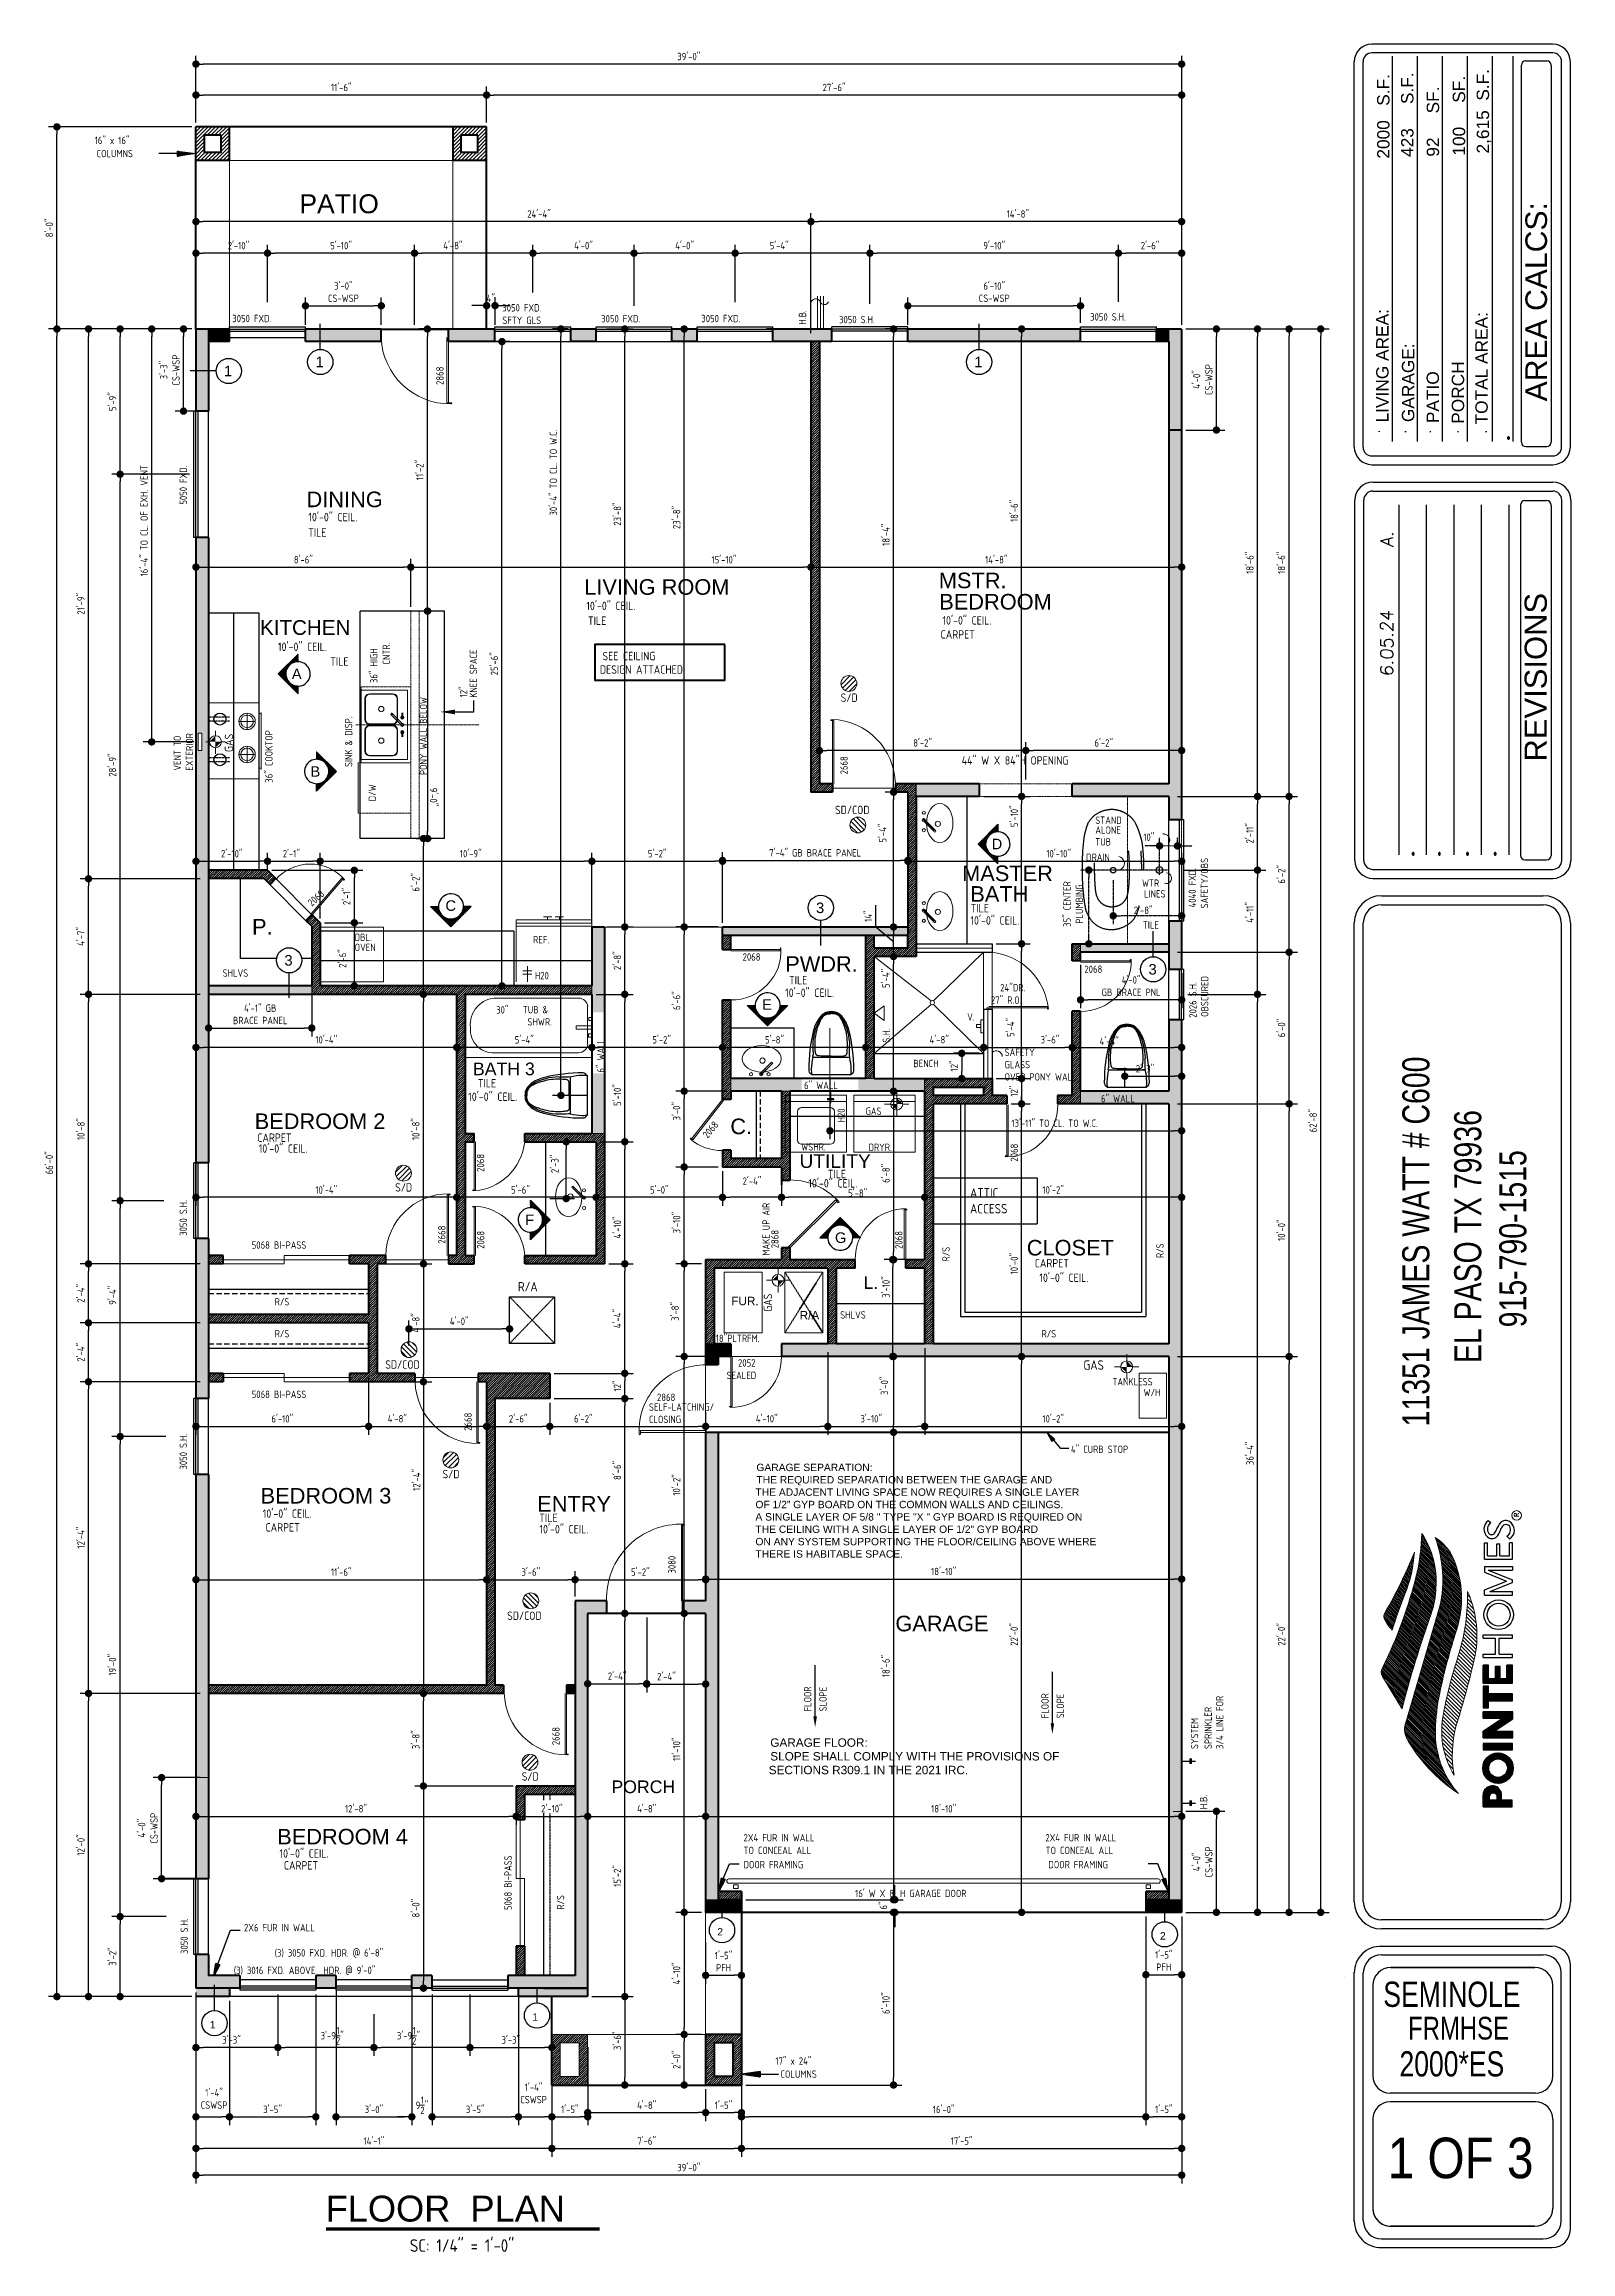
# Model space of a CAD drawing. Header units: inches. Extents: x 23 to 747, y 16 to 1065.
import ezdxf
from ezdxf import colors
from ezdxf.entities.mleader import LeaderData, LeaderLine
from ezdxf.enums import TextEntityAlignment as Align
from ezdxf.math import Vec2, Vec3

# ---------------------------------------------------------------- set-up
doc = ezdxf.new("R2010")
doc.units = ezdxf.units.IN
doc.header["$MEASUREMENT"] = 0
for name, pattern in [('DASHED', [0.75, 0.5, -0.25]), ('DASHED2', [0.375, 0.25, -0.125]), ('HIDDEN', [0.375, 0.25, -0.125]), ('HIDDEN2', [0.1875, 0.125, -0.0625]), ('Solid', [0]), ('WIRE3', [0.59, 0.35, -0.12, 0, -0.12])]:
    doc.linetypes.add(name, pattern=pattern)
for name, color, linetype, lineweight in [('2', 2, 'Continuous', 35), ('CDRAFT0', 7, 'Continuous', 18), ('DIMS', 137, 'Continuous', 15), ('DOORS', 157, 'Continuous', 9), ('DOORTEXT', 253, 'Continuous', 20), ('DUCTS', 7, 'Continuous', 35), ('ELECTRICAL WALLS', 65, 'Continuous', 9), ('FIXTURES', 2, 'Continuous', 15), ('HATCH', 123, 'Continuous', 0), ('L1', 251, 'Continuous', 13), ('logo', 7, 'Continuous', 20), ('MISC', 3, 'Continuous', 30), ('ROOM LBLS', 253, 'Continuous', 30), ('TEXT LBLS', 81, 'Continuous', 18), ('WALLS', 7, 'Continuous', 60), ('WINDWS LBLS', 121, 'Continuous', 18)]:
    doc.layers.add(name, color=color, linetype=linetype, lineweight=lineweight)
for name, color, linetype in [('BORDER', 5, 'Continuous'), ('CABS-FLOORPLAN', 4, 'Continuous'), ('DIM', 4, 'Continuous'), ('ELECTRICAL', 164, 'HIDDEN'), ('ELECTRICAL WIRING', 137, 'WIRE3'), ('TEXT', 7, 'Continuous'), ('WIN', 2, 'Continuous'), ('WINS', 121, 'Continuous')]:
    doc.layers.add(name, color=color, linetype=linetype)
doc.styles.add('ARCH', font='ARCHITXT.SHX')
doc.styles.add('L80', font='simplex', dxfattribs={"height": 4})
doc.styles.add('ROMANT', font='ROMANT.shx')
doc.styles.add('RS', font='ROMANS.SHX', dxfattribs={"oblique": 5})
doc.styles.get("Standard").update_dxf_attribs({"font": 'arial.ttf'})
doc.styles.add('SWIS72', font='swissel.ttf', dxfattribs={"height": 4.5})
doc.styles.add('TEXT1', font='ARCHITXT.shx')
doc.dimstyles.new('ARCHITECTURAL', dxfattribs={"dimtxt": 3.5, "dimasz": 3.5, "dimexe": 4, "dimexo": 2, "dimgap": 1.5, "dimtad": 1, "dimdec": 1, "dimzin": 3, "dimdsep": 46, "dimlunit": 4, "dimtxsty": 'ARCH', "dimblk": 'DOT', "dimcen": 0.0625, "dimadec": 0, "dimazin": 0, "dimtfac": 1, "dimtdec": 1, "dimtix": 1, "dimtofl": 0, "dimtmove": 1, "dimatfit": 2, "dimldrblk": 'DOTSMALL', "dimfxl": 1, "dimtolj": 1, "dimtzin": 0, "dimarcsym": 0})
pattern_1 = [(45, (-86051.1266, 124140.354), (-0.883883476, 0.883883476), [])]
pattern_2 = [(357.579624, (367.6647, 1616.85035), (0.00659859, 0.156110605), [])]
pattern_3 = [(132.61031, (448.97699, 906.84859), (0.077824267, 0.071588934), [])]
pattern_4 = [(291.159625, (-332.20869, -315.83923), (-0.1165723, -0.045120936), [])]
pattern_5 = [(315, (-7046.1793, 1486.8636), (1.17556502, 1.17556502), [])]
pattern_6 = [(315, (-6872.5308, 1736.042), (1.17556502, 1.17556502), [])]
pattern_7 = [(45, (-796.2875, -6352.1643), (-1.17556502, 1.17556502), [])]
pattern_8 = [(45, (-989.1215, -6720.9223), (-1.17556502, 1.17556502), [])]
pattern_9 = [(45, (-1011.2117, -6584.7611), (-1.17556502, 1.17556502), [])]
pattern_10 = [(45, (-986.3335, -6864.5168), (-1.17556502, 1.17556502), [])]
pattern_11 = [(182.420376, (-266.6684, 704.70359), (-0.006598589, 0.156110605), [])]
pattern_12 = [(135, (-7914.19014, -33193.65661), (-0.06820794816, -0.06820794816), [])]
pattern_13 = [(315, (-190.3039, -21.6261), (0.42943482, 0.42943482), [])]
pattern_14 = [(315, (-190.3039, -21.6261), (0.9132715, 0.9132715), [])]
pattern_15 = [(225, (-193.5133, -21.6261), (0.22831787, -0.22831787), [])]
pattern_16 = [(225, (35051.0951, -7864.01446), (0.07018988067, -0.07018988067), [])]
pattern_17 = [(45, (8298.71691, -33372.16624), (0.06820794816, -0.06820794816), [])]
pattern_18 = [(45, (-62804.73642, 124108.11907), (-0.08838834765, 0.08838834765), [])]
pattern_19 = [(45, (-62804.7364, 124108.1191), (-0.530330086, 0.530330086), [])]
pattern_20 = [(45, (-86069.1114, 122857.2833), (-0.530330086, 0.530330086), [])]
pattern_21 = [(45, (-62995.1218, 120677.7017), (-0.530330086, 0.530330086), [])]
pattern_22 = [(45, (-62804.7364, 124106.1191), (-0.530330086, 0.530330086), [])]
pattern_23 = [(135, (-8058.47745, -33112.85749), (-0.06820794816, -0.06820794816), [])]
pattern_24 = [(225, (35094.70978, -7817.01428), (0.07018988067, -0.07018988067), [])]
pattern_25 = [(45, (8404.16155, -33159.20106), (0.06820794816, -0.06820794816), [])]
pattern_26 = [(315, (-7044.7596, 1367.578), (1.17556502, 1.17556502), [])]
pattern_27 = [(135, (-7914.19014, -33193.65661), (-0.06820794816, -0.06820794816), [])]
pattern_28 = [(225, (35129.31419, -7974.3434), (0.07018988067, -0.07018988067), [])]
pattern_29 = [(291.159625, (-572.2405, -356.31509), (-0.1165723, -0.045120936), [])]

msp = doc.modelspace()

# ---------------------------------------------------------------- texts
at = {"color": 2, "style": 'ROMANT', "width": 1.5}
for height, p in [(6.25, (718.22, 875.44, -0.03)), (6.25, (718.22, 875.44, -0.03)), (6.42, (673, 677.87, -0.03)), (6.42, (673, 677.87, -0.03)), (6.42, (685.4, 677.87, -0.03)), (6.42, (685.4, 677.87, -0.03)), (6.42, (698.82, 677.87, -0.03)), (6.42, (698.82, 677.87, -0.03)), (6.42, (711.95, 677.87, -0.03)), (6.42, (711.95, 677.87, -0.03))]:
    msp.add_text('.', height=height, rotation=90, dxfattribs=at).set_placement(p)
at = {"layer": 'DIM'}
for s, height, style, p in [('2000   S.F.', 5.8771, 'SWIS72', (661.26, 1010.3, -0.03)), ('2000   S.F.', 5.8771, 'SWIS72', (661.26, 1010.3, -0.03)), ('423     S.F.', 5.8771, 'SWIS72', (672.63, 1011.11, -0.03)), ('423     S.F.', 5.8771, 'SWIS72', (672.63, 1011.11, -0.03)), ('100     SF.', 5.8771, 'SWIS72', (697.18, 1011.73, -0.03)), ('100     SF.', 5.8771, 'SWIS72', (697.18, 1011.73, -0.03)), ('2,615  S.F.', 5.8771, 'SWIS72', (708.54, 1012.74, -0.03)), ('2,615  S.F.', 5.8771, 'SWIS72', (708.54, 1012.74, -0.03)), ('92     SF.', 5.877, 'SWIS72', (684.82, 1011.24, -0.03)), ('92     SF.', 5.877, 'SWIS72', (684.82, 1011.24, -0.03)), ('AREA CALCS:', 10.244, 'SWIS72', (736.04, 895.03, -0.03)), ('AREA CALCS:', 10.244, 'SWIS72', (736.04, 895.03, -0.03)), ('LIVING AREA:                            ', 5.8771, 'SWIS72', (660.81, 885.03, -0.03)), ('LIVING AREA:                            ', 5.8771, 'SWIS72', (660.81, 885.03, -0.03)), ('TOTAL AREA:', 5.8771, 'SWIS72', (707.9, 884.06, -0.03)), ('TOTAL AREA:', 5.8771, 'SWIS72', (707.9, 884.06, -0.03)), ('GARAGE:', 5.877, 'SWIS72', (673.04, 885.18, -0.03)), ('GARAGE:', 5.877, 'SWIS72', (673.04, 885.18, -0.03)), ('PORCH', 5.877, 'SWIS72', (696.7, 884.37, -0.03)), ('PORCH', 5.877, 'SWIS72', (696.7, 884.37, -0.03)), ('PATIO', 5.877, 'SWIS72', (684.76, 884.69, -0.03)), ('PATIO', 5.877, 'SWIS72', (684.76, 884.69, -0.03)), ('.', 4.68, 'SWIS72', (656.71, 879.8, -0.03)), ('.', 4.68, 'SWIS72', (656.71, 879.8, -0.03)), ('.', 4.68, 'SWIS72', (669.22, 879.78, -0.03)), ('.', 4.68, 'SWIS72', (669.22, 879.78, -0.03)), ('.', 4.68, 'SWIS72', (681.05, 879.76, -0.03)), ('.', 4.68, 'SWIS72', (681.05, 879.76, -0.03)), ('.', 4.68, 'SWIS72', (694.16, 879.76, -0.03)), ('.', 4.68, 'SWIS72', (694.16, 879.76, -0.03)), ('.', 4.68, 'SWIS72', (707.5, 879.77, -0.03)), ('.', 4.68, 'SWIS72', (707.5, 879.77, -0.03)), ('REVISIONS', 10.529, 'SWIS72', (735.96, 723.96, -0.03)), ('REVISIONS', 10.529, 'SWIS72', (735.96, 723.96, -0.03)), ('R', 2.23, 'L80', (722.66, 365.17, -0.03)), ('R', 2.23, 'L80', (722.66, 365.17, -0.03))]:
    msp.add_text(s, height=height, rotation=90, dxfattribs=dict(at, style=style)).set_placement(p)
at = {"layer": 'DIM', "style": 'RS', "oblique": 5}
msp.add_text('6.05.24      A.', height=6.1174, rotation=90, dxfattribs=at).set_placement((663.04, 764.33))
msp.add_text('6.05.24      A.', height=6.1174, rotation=90, dxfattribs=at).set_placement((663.04, 764.33))
at = {"layer": 'DIM', "style": 'SWIS72', "width": 0.751582}
for s, p in [('11351 JAMES WATT # C600', (680.21, 408.23)), ('11351 JAMES WATT # C600', (680.21, 408.23)), ('EL PASO TX 79936', (704.84, 438.31)), ('EL PASO TX 79936', (704.84, 438.31)), ('915-790-1515', (726.25, 455.27)), ('915-790-1515', (726.25, 455.27))]:
    msp.add_text(s, height=12.8638, rotation=90, dxfattribs=at).set_placement(p)
at = {"layer": 'DIM', "style": 'SWIS72'}
for s, height, p in [('GARAGE SEPARATION: ', 3.5, (360.68, 386.98)), ('GARAGE SEPARATION: ', 3.5, (360.68, 386.98)), ('THE ADJACENT LIVING SPACE NOW REQUIRES A SINGLE LAYER ', 3.5, (360.22, 375.24)), ('THE ADJACENT LIVING SPACE NOW REQUIRES A SINGLE LAYER ', 3.5, (360.22, 375.24)), ('THE REQUIRED SEPARATION BETWEEN THE GARAGE AND ', 3.5, (360.68, 381.11)), ('THE REQUIRED SEPARATION BETWEEN THE GARAGE AND ', 3.5, (360.68, 381.11)), ('A SINGLE LAYER OF 5/8 " TYPE "X " GYP BOARD IS REQUIRED ON ', 3.5, (360.22, 363.49)), ('A SINGLE LAYER OF 5/8 " TYPE "X " GYP BOARD IS REQUIRED ON ', 3.5, (360.22, 363.49)), ('OF 1/2” GYP BOARD ON THE COMMON WALLS AND CEILINGS.', 3.5, (360.22, 369.36)), ('OF 1/2” GYP BOARD ON THE COMMON WALLS AND CEILINGS.', 3.5, (360.22, 369.36)), ('THE CEILING WITH A SINGLE LAYER OF 1/2” GYP BOARD', 3.5, (360.22, 357.62)), ('THE CEILING WITH A SINGLE LAYER OF 1/2” GYP BOARD', 3.5, (360.22, 357.62)), ('THERE IS HABITABLE SPACE.', 3.5, (360.22, 345.87)), ('THERE IS HABITABLE SPACE.', 3.5, (360.22, 345.87)), ('ON ANY SYSTEM SUPPORTING THE FLOOR/CEILING ABOVE WHERE ', 3.5, (360.22, 351.75)), ('ON ANY SYSTEM SUPPORTING THE FLOOR/CEILING ABOVE WHERE ', 3.5, (360.22, 351.75)), ('SLOPE SHALL COMPLY WITH THE PROVISIONS OF', 4, (367.28, 249.53)), ('SLOPE SHALL COMPLY WITH THE PROVISIONS OF', 4, (367.28, 249.53)), ('GARAGE FLOOR:', 4, (367.28, 256.05)), ('GARAGE FLOOR:', 4, (367.28, 256.05)), (' SECTIONS R309.1 IN THE 2021 IRC.', 4, (364.99, 243)), (' SECTIONS R309.1 IN THE 2021 IRC.', 4, (364.99, 243))]:
    msp.add_text(s, height=height, dxfattribs=at).set_placement(p)
at = {"layer": 'DIM', "style": 'SWIS72', "width": 0.751582}
for s, p in [('SEMINOLE', (658.33, 132.51, -0.03)), ('SEMINOLE', (658.33, 132.51, -0.03)), ('2000*ES', (666, 99.46, -0.03)), ('2000*ES', (666, 99.46, -0.03))]:
    msp.add_text(s, height=12, dxfattribs=at).set_placement(p)
msp.add_text('FRMHSE', height=10.8, dxfattribs=at).set_placement((694.04, 117, 0), align=Align.CENTER)
msp.add_text('FRMHSE', height=10.8, dxfattribs=at).set_placement((694.04, 117, 0), align=Align.CENTER)
msp.add_text('1 OF 3', height=19.257, dxfattribs=at).set_placement((660.41, 51.14, -0.03), (729.65, 51.14, -0.03), align=Align.FIT)
msp.add_text('1 OF 3', height=19.257, dxfattribs=at).set_placement((660.41, 51.14, -0.03), (729.65, 51.14, -0.03), align=Align.FIT)
at = {"layer": 'DOORTEXT', "color": 7, "style": 'TEXT1'}
for s, rotation, p in [('2868', 90, (212.18, 902.85)), ('2868', 90, (212.18, 902.85)), ('2668', 90, (404.05, 717.88)), ('2668', 90, (404.05, 717.88)), ('2068', 41.62745, (149.65, 654.99)), ('2068', 41.62745, (149.65, 654.99)), ('2068', 49.93798, (337.51, 544.77)), ('2068', 49.93798, (337.51, 544.77)), ('2068', 90, (231.48, 529.11)), ('2068', 90, (231.48, 529.11)), ('2068', 90, (484.86, 533.97)), ('2068', 90, (484.86, 533.97)), ('MAKE UP AIR', 90, (367.06, 489.27)), ('MAKE UP AIR', 90, (367.06, 489.27)), ('2668', 90, (213.07, 494.97)), ('2668', 90, (213.07, 494.97)), ('2068', 90, (231.51, 492.58)), ('2068', 90, (231.51, 492.58)), ('2868', 90, (371.22, 492.79)), ('2868', 90, (371.22, 492.79)), ('2068', 90, (430.07, 492.49)), ('2068', 90, (430.07, 492.49)), ('2668', 90, (225.54, 406.1)), ('2668', 90, (225.54, 406.1)), ('2668', 90, (267.25, 256.81)), ('2668', 90, (267.25, 256.81))]:
    msp.add_text(s, height=3.5, rotation=rotation, dxfattribs=at).set_placement(p)
for s, p in [('STAND', (521.6, 694.36)), ('STAND', (521.6, 694.36)), ('ALONE', (521.6, 689.64)), ('ALONE', (521.6, 689.64)), ('TUB', (521.6, 684.07)), ('TUB', (521.6, 684.07)), ('DRAIN', (517.25, 676.75)), ('DRAIN', (517.25, 676.75)), ('WTR', (543.77, 664.47)), ('WTR', (543.77, 664.47)), ('LINES', (544.74, 659.37)), ('LINES', (544.74, 659.37)), ('2068', (354.15, 629.41)), ('2068', (354.15, 629.41)), ('24"DR.', (476.46, 614.82)), ('24"DR.', (476.46, 614.82)), ('2068', (516.41, 623.6)), ('2068', (516.41, 623.6)), ('27" R.O.', (472.03, 608.93)), ('27" R.O.', (472.03, 608.93)), ('SEALED ', (346.56, 430.65)), ('SEALED ', (346.56, 430.65)), ('2052', (351.97, 436.61)), ('2052', (351.97, 436.61)), ('TANKLESS', (529.75, 427.69)), ('TANKLESS', (529.75, 427.69)), ('W/H', (544.5, 422.55)), ('W/H', (544.5, 422.55))]:
    msp.add_text(s, height=3.5, dxfattribs=at).set_placement(p)
for p in [(134.04, 492.59), (134.04, 492.59), (134.04, 421.67), (134.04, 421.67)]:
    msp.add_text('5068 BI-PASS', height=3.5, dxfattribs=at).set_placement(p, align=Align.CENTER)
at = {"layer": 'DOORTEXT', "color": 0, "style": 'TEXT1'}
msp.add_text('2868', height=3.5, dxfattribs=at).set_placement((313.48, 420.24))
msp.add_text('2868', height=3.5, dxfattribs=at).set_placement((313.48, 420.24))
msp.add_text('3080', height=3.5, rotation=90, dxfattribs=at).set_placement((322.32, 338.33, 0.01))
msp.add_text('3080', height=3.5, rotation=90, dxfattribs=at).set_placement((322.32, 338.33, 0.01))
at = {"layer": 'DOORTEXT', "color": 7, "style": 'TEXT1'}
msp.add_text('5068 BI-PASS', height=3.5, rotation=90, dxfattribs=at).set_placement((244.52, 191.5), align=Align.CENTER)
msp.add_text('5068 BI-PASS', height=3.5, rotation=90, dxfattribs=at).set_placement((244.52, 191.5), align=Align.CENTER)
at = {"layer": 'DOORTEXT', "color": 7, "insert": (508.87, 726.49), "char_height": 4, "attachment_point": 3, "style": 'TEXT1'}
msp.add_mtext_dynamic_manual_height_columns('44" W X 84"H OPENING', width=51.4587, gutter_width=47.59, heights=[0], dxfattribs=at)
msp.add_mtext_dynamic_manual_height_columns('44" W X 84"H OPENING', width=51.4587, gutter_width=47.59, heights=[0], dxfattribs=at)
at = {"layer": 'DOORTEXT', "color": 7, "insert": (478.53, 587.62), "char_height": 3.5, "width": 57.285, "attachment_point": 1, "style": 'TEXT1'}
msp.add_mtext('SAFETY\\PGLASS\\POVER PONY WALL', dxfattribs=at)
msp.add_mtext('SAFETY\\PGLASS\\POVER PONY WALL', dxfattribs=at)
at = {"layer": 'DOORTEXT', "color": 0, "linetype": 'Solid', "insert": (309.67, 419.12), "char_height": 3.5, "width": 66.665, "attachment_point": 1, "style": 'TEXT1'}
msp.add_mtext('SELF-LATCHING/\\PCLOSING', dxfattribs=at)
msp.add_mtext('SELF-LATCHING/\\PCLOSING', dxfattribs=at)
at = {"layer": 'ROOM LBLS'}
for s, height, style, p in [('PATIO', 9, 'SWIS72', (143.71, 984.37, 0)), ('PATIO', 9, 'SWIS72', (143.71, 984.37, 0)), ('PATIO', 9, 'SWIS72', (143.71, 984.37, 0)), ('PATIO', 9, 'SWIS72', (143.71, 984.37, 0)), ('DINING ', 7.4, 'SWIS72', (147.1, 844.77, 0)), ('DINING ', 7.4, 'SWIS72', (147.1, 844.77, 0)), ('LIVING ROOM', 7.4004, 'SWIS72', (278.96, 803.17)), ('LIVING ROOM', 7.4004, 'SWIS72', (278.96, 803.17)), ('MSTR.', 7.4, 'SWIS72', (447.3, 806.28)), ('MSTR.', 7.4, 'SWIS72', (447.3, 806.28)), ('BEDROOM', 7.4, 'SWIS72', (447.51, 796.16)), ('BEDROOM', 7.4, 'SWIS72', (447.51, 796.16)), ('KITCHEN ', 7, 'SWIS72', (125, 784.12)), ('KITCHEN ', 7, 'SWIS72', (125, 784.12)), ('MASTER', 7.4, 'SWIS72', (458.37, 667.18)), ('MASTER', 7.4, 'SWIS72', (458.37, 667.18)), ('BATH', 7.4, 'SWIS72', (462.25, 657.38)), ('BATH', 7.4, 'SWIS72', (462.25, 657.38)), ('P.', 7.4, 'SWIS72', (121.23, 641.82)), ('P.', 7.4, 'SWIS72', (121.23, 641.82)), ('PWDR.', 7.4, 'SWIS72', (374.38, 624.13)), ('PWDR.', 7.4, 'SWIS72', (374.38, 624.13)), ('BENCH ', 3.5, 'TEXT1', (435.23, 578.81)), ('BENCH ', 3.5, 'TEXT1', (435.23, 578.81)), ('BEDROOM 2', 7.4, 'SWIS72', (122.49, 549.45, 0)), ('BEDROOM 2', 7.4, 'SWIS72', (122.49, 549.45, 0)), ('C.', 7.4, 'SWIS72', (348.3, 547)), ('C.', 7.4, 'SWIS72', (348.3, 547)), ('UTILITY ', 6.5, 'SWIS72', (381.18, 530.95)), ('UTILITY ', 6.5, 'SWIS72', (381.18, 530.95)), ('CLOSET', 7.4, 'SWIS72', (489.05, 489.37)), ('CLOSET', 7.4, 'SWIS72', (489.05, 489.37)), ('L.', 6, 'SWIS72', (411.5, 473.52)), ('L.', 6, 'SWIS72', (411.5, 473.52)), ('FUR.', 4, 'SWIS72', (348.74, 465.77, -0.03)), ('FUR.', 4, 'SWIS72', (348.74, 465.77, -0.03)), ('R/A', 4, 'SWIS72', (381.22, 458.99)), ('R/A', 4, 'SWIS72', (381.22, 458.99)), ('BEDROOM 3', 7.4, 'SWIS72', (125.31, 371.56, 0)), ('BEDROOM 3', 7.4, 'SWIS72', (125.31, 371.56, 0)), ('ENTRY ', 7.4, 'SWIS72', (256.63, 367.74)), ('ENTRY ', 7.4, 'SWIS72', (256.63, 367.74)), ('GARAGE ', 7.4, 'SWIS72', (426.67, 310.88, -0.05)), ('GARAGE ', 7.4, 'SWIS72', (426.67, 310.88, -0.05)), ('PORCH', 6, 'SWIS72', (291.87, 234.04)), ('PORCH', 6, 'SWIS72', (291.87, 234.04)), ('BEDROOM 4', 7.4, 'SWIS72', (133.2, 209.66, 0)), ('BEDROOM 4', 7.4, 'SWIS72', (133.2, 209.66, 0)), ('FLOOR  PLAN', 12.2976, 'SWIS72', (156.2, 30.56, -0.03)), ('FLOOR  PLAN', 12.2976, 'SWIS72', (156.2, 30.56, -0.03))]:
    msp.add_text(s, height=height, dxfattribs=dict(at, style=style)).set_placement(p)
at = {"layer": 'ROOM LBLS', "linetype": 'Solid', "insert": (226.12, 580.99), "char_height": 6, "attachment_point": 1, "style": 'SWIS72'}
msp.add_mtext_dynamic_manual_height_columns('BATH 3', width=40.6426, gutter_width=30, heights=[0], dxfattribs=at)
msp.add_mtext_dynamic_manual_height_columns('BATH 3', width=40.6426, gutter_width=30, heights=[0], dxfattribs=at)
at = {"layer": 'TEXT'}
for s, height, style, p in [('16" x 16"', 3.5, 'TEXT1', (46.52, 1017.22)), ('16" x 16"', 3.5, 'TEXT1', (46.52, 1017.22)), ('COLUMNS', 3.5, 'TEXT1', (47.45, 1010.97)), ('COLUMNS', 3.5, 'TEXT1', (47.45, 1010.97)), ('1', 5, 'SWIS72', (151.39, 911.25)), ('1', 5, 'SWIS72', (151.39, 911.25)), ('1', 5, 'SWIS72', (464.16, 911.25)), ('1', 5, 'SWIS72', (464.16, 911.25)), ('1', 5, 'SWIS72', (107.91, 906.97)), ('1', 5, 'SWIS72', (107.91, 906.97)), ('A', 5, 'SWIS72', (140.12, 763.09)), ('A', 5, 'SWIS72', (140.12, 763.09)), ('B', 5, 'SWIS72', (148.94, 716.75)), ('B', 5, 'SWIS72', (148.94, 716.75)), ('D', 5, 'SWIS72', (472.37, 682.3)), ('D', 5, 'SWIS72', (472.37, 682.3)), ('C', 5, 'SWIS72', (213.07, 653.05)), ('C', 5, 'SWIS72', (213.07, 653.05)), ('3', 5, 'SWIS72', (389, 652)), ('3', 5, 'SWIS72', (389, 652)), ('DBL.', 3.5, 'TEXT1', (169.98, 638.75)), ('DBL.', 3.5, 'TEXT1', (169.98, 638.75)), ('REF.', 3.5, 'TEXT1', (254.69, 637.62, 0.72)), ('REF.', 3.5, 'TEXT1', (254.69, 637.62, 0.72)), ('TILE ', 3.5, 'TEXT1', (544.18, 644.6)), ('TILE ', 3.5, 'TEXT1', (544.18, 644.6)), ('3', 5, 'SWIS72', (136.6, 627.08)), ('3', 5, 'SWIS72', (136.6, 627.08)), ('OVEN', 3.5, 'TEXT1', (169.98, 633.96)), ('OVEN', 3.5, 'TEXT1', (169.98, 633.96)), ('SHLVS', 3.5, 'TEXT1', (107.29, 621.76)), ('SHLVS', 3.5, 'TEXT1', (107.29, 621.76)), ('H20', 3.5, 'TEXT1', (255.5, 620.52, 0.72)), ('H20', 3.5, 'TEXT1', (255.5, 620.52, 0.72)), ('3', 5, 'SWIS72', (546.85, 622.8)), ('3', 5, 'SWIS72', (546.85, 622.8)), ('30"', 3.5, 'TEXT1', (237.14, 604.27)), ('30"', 3.5, 'TEXT1', (237.14, 604.27)), ('E', 5, 'SWIS72', (363.42, 606.05)), ('E', 5, 'SWIS72', (363.42, 606.05)), ('TUB &', 3.5, 'TEXT1', (249.82, 604.34)), ('TUB &', 3.5, 'TEXT1', (249.82, 604.34)), ('TUB &', 3.5, 'TEXT1', (249.82, 604.34)), ('TUB &', 3.5, 'TEXT1', (249.82, 604.34)), ('SHWR.', 3.5, 'TEXT1', (251.99, 598.59)), ('SHWR.', 3.5, 'TEXT1', (251.99, 598.59)), ('V.', 3.5, 'TEXT1', (460.77, 600.92)), ('V.', 3.5, 'TEXT1', (460.77, 600.92)), ('V.', 3.5, 'TEXT1', (460.77, 600.92)), ('V.', 3.5, 'TEXT1', (460.77, 600.92)), ('6" WALL ', 3.5, 'TEXT1', (383.32, 568.39)), ('6" WALL ', 3.5, 'TEXT1', (383.32, 568.39)), ('6" WALL ', 3.5, 'TEXT1', (524.27, 562.13)), ('6" WALL ', 3.5, 'TEXT1', (524.27, 562.13)), ('WSHR. ', 3.5, 'TEXT1', (381.98, 539.21)), ('WSHR. ', 3.5, 'TEXT1', (381.98, 539.21)), ('DRYR.', 3.5, 'TEXT1', (413.93, 539.03)), ('DRYR.', 3.5, 'TEXT1', (413.93, 539.03)), ('F', 5, 'SWIS72', (250.89, 503.79)), ('F', 5, 'SWIS72', (250.89, 503.79)), ('G', 5, 'SWIS72', (397.99, 495.33)), ('G', 5, 'SWIS72', (397.99, 495.33)), ('R/S', 3.5, 'TEXT1', (131.98, 465.65)), ('R/S', 3.5, 'TEXT1', (131.98, 465.65)), ('SHLVS', 3.5, 'TEXT1', (400.46, 459.4)), ('SHLVS', 3.5, 'TEXT1', (400.46, 459.4)), ('R/S', 3.5, 'TEXT1', (131.98, 450.5)), ('R/S', 3.5, 'TEXT1', (131.98, 450.5)), ('18"PLTRFM.', 3.5, 'TEXT1', (341.4, 448.28)), ('18"PLTRFM.', 3.5, 'TEXT1', (341.4, 448.28)), ('R/S', 3.5, 'TEXT1', (496.04, 450.45)), ('R/S', 3.5, 'TEXT1', (496.04, 450.45)), ('4" CURB STOP', 3.5, 'TEXT1', (510.01, 395.58)), ('4" CURB STOP', 3.5, 'TEXT1', (510.01, 395.58)), ('2X4 FUR IN WALL', 3.5, 'TEXT1', (354.58, 211.08)), ('2X4 FUR IN WALL', 3.5, 'TEXT1', (354.58, 211.08)), ('2X4 FUR IN WALL', 3.5, 'TEXT1', (497.89, 211.08)), ('2X4 FUR IN WALL', 3.5, 'TEXT1', (497.89, 211.08)), ('TO CONCEAL ALL', 3.5, 'TEXT1', (354.58, 205.07)), ('TO CONCEAL ALL', 3.5, 'TEXT1', (354.58, 205.07)), ('DOOR FRAMING', 3.5, 'TEXT1', (354.58, 198.34)), ('DOOR FRAMING', 3.5, 'TEXT1', (354.58, 198.34)), ('TO CONCEAL ALL', 3.5, 'TEXT1', (498.03, 205.07)), ('TO CONCEAL ALL', 3.5, 'TEXT1', (498.03, 205.07)), ('DOOR FRAMING', 3.5, 'TEXT1', (499.33, 198.34)), ('DOOR FRAMING', 3.5, 'TEXT1', (499.33, 198.34)), ('2X6 FUR IN WALL', 3.5, 'TEXT1', (117.41, 168.38)), ('2X6 FUR IN WALL', 3.5, 'TEXT1', (117.41, 168.38)), ('2', 3.5, 'SWIS72', (342.12, 166.45)), ('2', 3.5, 'SWIS72', (342.12, 166.45)), ('2', 3.5, 'SWIS72', (552.29, 164.48)), ('2', 3.5, 'SWIS72', (552.29, 164.48)), ('1', 3.5, 'SWIS72', (254.28, 125.93)), ('1', 3.5, 'SWIS72', (254.28, 125.93)), ('1', 3.5, 'SWIS72', (101.17, 122.31)), ('1', 3.5, 'SWIS72', (101.17, 122.31)), ('17" x 24"', 3.5, 'TEXT1', (369.72, 105.07)), ('17" x 24"', 3.5, 'TEXT1', (369.72, 105.07)), ('COLUMNS', 3.5, 'TEXT1', (372.1, 98.83)), ('COLUMNS', 3.5, 'TEXT1', (372.1, 98.83)), ('SC: 1/4" = 1\'-0"', 6, 'TEXT1', (196.14, 16.17, -0.03)), ('SC: 1/4" = 1\'-0"', 6, 'TEXT1', (196.14, 16.17, -0.03))]:
    msp.add_text(s, height=height, dxfattribs=dict(at, style=style)).set_placement(p)
at = {"layer": 'TEXT', "style": 'TEXT1'}
for s, p in [('H.B.', (384.32, 931.42)), ('H.B.', (384.32, 931.42)), ('36" HIGH', (180.8, 761.22)), ('36" HIGH', (180.8, 761.22)), (' CNTR.', (186.73, 768.15)), (' CNTR.', (186.73, 768.15)), ('KNEE SPACE', (228.09, 754.25, -0.92)), ('KNEE SPACE', (228.09, 754.25, -0.92)), ('12"', (223.39, 754.43, -0.92)), ('12"', (223.39, 754.43, -0.92)), ('SINK & DISP.', (168.83, 721.38)), ('SINK & DISP.', (168.83, 721.38)), ('PONY WALL BELOW ', (204.37, 717.52, -0.23)), ('PONY WALL BELOW ', (204.37, 717.52, -0.23)), ('VENT TO', (87.48, 719.68, -0.5)), ('VENT TO', (87.48, 719.68, -0.5)), ('EXTERIOR', (93.29, 719.68, -0.5)), ('EXTERIOR', (93.29, 719.68, -0.5)), ('36" COOKTOP', (130.99, 713.91, -0.5)), ('36" COOKTOP', (130.99, 713.91, -0.5)), ('D/W', (180.04, 705.11, -2.11)), ('D/W', (180.04, 705.11, -2.11)), ('S.H.', (424.11, 590.46)), ('S.H.', (424.11, 590.46)), ('H20', (402.76, 552.57)), ('H20', (402.76, 552.57)), ('R/S', (452.45, 486.52)), ('R/S', (452.45, 486.52)), ('R/S', (554.05, 488.15)), ('R/S', (554.05, 488.15)), ('FLOOR', (386.8, 272.84)), ('FLOOR', (386.8, 272.84)), ('SLOPE ', (394.05, 272.84)), ('SLOPE ', (394.05, 272.84)), ('FLOOR', (499.45, 269.58)), ('FLOOR', (499.45, 269.58)), ('SLOPE ', (506.7, 269.58)), ('SLOPE ', (506.7, 269.58)), ('SPRINKLER  ', (576.93, 254.97)), ('SPRINKLER  ', (576.93, 254.97)), ('3/4 LINE FOR ', (582.36, 254.97)), ('3/4 LINE FOR ', (582.36, 254.97)), ('SYSTEM ', (570.46, 254.98)), ('SYSTEM ', (570.46, 254.98)), ('H.B.', (574.74, 226.38)), ('H.B.', (574.74, 226.38)), ('R/S', (269.46, 178.66)), ('R/S', (269.46, 178.66))]:
    msp.add_text(s, height=3.5, rotation=90, dxfattribs=at).set_placement(p)
at = {"layer": 'TEXT', "color": 7, "style": 'TEXT1'}
msp.add_text('6" WALL ', height=3.5, rotation=90, dxfattribs=at).set_placement((288.55, 576.23))
msp.add_text('6" WALL ', height=3.5, rotation=90, dxfattribs=at).set_placement((288.55, 576.23))
at = {"layer": 'TEXT', "color": 7, "linetype": 'Solid', "insert": (462.11, 521.35), "char_height": 4.5, "width": 48.0246, "attachment_point": 1, "style": 'TEXT1'}
msp.add_mtext('ATTIC\\PACCESS  ', dxfattribs=at)
msp.add_mtext('ATTIC\\PACCESS  ', dxfattribs=at)
at = {"layer": 'TEXT LBLS', "color": 253, "style": 'TEXT1'}
for s, p in [('10\'-0" CEIL.', (147.97, 838.06)), ('10\'-0" CEIL.', (147.97, 838.06)), ('TILE', (147.87, 830.71)), ('TILE', (147.87, 830.71)), ('10\'-0" CEIL.', (279.94, 795.89, 0)), ('10\'-0" CEIL.', (279.94, 795.89, 0)), ('TILE', (280.74, 788.86, 0)), ('TILE', (280.74, 788.86, 0)), ('10\'-0" CEIL.', (449.01, 788.99, 0)), ('10\'-0" CEIL.', (449.01, 788.99, 0)), ('10\'-0" CEIL.', (133.53, 776.45, 0)), ('10\'-0" CEIL.', (133.53, 776.45, 0)), ('SEE CEILING ', (287.6, 772.06, 0)), ('SEE CEILING ', (287.6, 772.06, 0)), ('CARPET', (448.16, 782.34, 0)), ('CARPET', (448.16, 782.34, 0)), ('TILE', (158.36, 769.5, 0)), ('TILE', (158.36, 769.5, 0)), ('DESIGN ATTACHED', (286.37, 765.66, 0)), ('DESIGN ATTACHED', (286.37, 765.66, 0)), ('10\'-0" CEIL.', (462.29, 646.5)), ('10\'-0" CEIL.', (462.29, 646.5)), ('TILE', (462.4, 652.31)), ('TILE', (462.4, 652.31)), ('TILE', (376.19, 618.15)), ('TILE', (376.19, 618.15)), ('10\'-0" CEIL.', (374.33, 612.17)), ('10\'-0" CEIL.', (374.33, 612.17)), ('10\'-0" CEIL.', (223.86, 562.78)), ('10\'-0" CEIL.', (223.86, 562.78)), ('TILE', (228.43, 569.16)), ('TILE', (228.43, 569.16)), ('CARPET', (123.73, 543.33)), ('CARPET', (123.73, 543.33)), ('10\'-0" CEIL.', (124.4, 538.15)), ('10\'-0" CEIL.', (124.4, 538.15)), ('10\'-0" CEIL.', (385.34, 521.65)), ('10\'-0" CEIL.', (385.34, 521.65)), ('TILE', (394.58, 526.06)), ('TILE', (394.58, 526.06)), ('CARPET', (492.85, 483.73)), ('CARPET', (492.85, 483.73)), ('10\'-0" CEIL.', (495.03, 476.8)), ('10\'-0" CEIL.', (495.03, 476.8)), ('10\'-0" CEIL.', (126.31, 364.78)), ('10\'-0" CEIL.', (126.31, 364.78)), ('CARPET', (127.64, 358.25)), ('CARPET', (127.64, 358.25)), ('10\'-0" CEIL.', (257.68, 357.41, 0)), ('10\'-0" CEIL.', (257.68, 357.41, 0)), ('TILE', (257.61, 362.76, 0)), ('TILE', (257.61, 362.76, 0)), ('10\'-0" CEIL.', (134.28, 203.38)), ('10\'-0" CEIL.', (134.28, 203.38)), ('CARPET', (136.34, 197.73)), ('CARPET', (136.34, 197.73))]:
    msp.add_text(s, height=4, dxfattribs=at).set_placement(p)
at = {"layer": 'TEXT LBLS', "ltscale": 0.5, "style": 'TEXT1'}
for s, height, p in [('S/D', 3.99, (400.69, 752.31)), ('S/D', 3.99, (400.69, 752.31)), ('SD/COD', 3.99, (398.03, 699)), ('SD/COD', 3.99, (398.03, 699)), ('S/D', 3.99, (189.18, 519.72)), ('S/D', 3.99, (189.18, 519.72)), ('R/A', 4.5, (247.47, 472.29)), ('R/A', 4.5, (247.47, 472.29)), ('SD/COD', 3.99, (184.48, 435.59)), ('SD/COD', 3.99, (184.48, 435.59)), ('S/D', 3.99, (211.66, 383.56)), ('S/D', 3.99, (211.66, 383.56)), ('SD/COD', 3.99, (242.35, 316.3)), ('SD/COD', 3.99, (242.35, 316.3)), ('S/D', 3.99, (249.26, 239.96)), ('S/D', 3.99, (249.26, 239.96))]:
    msp.add_text(s, height=height, dxfattribs=at).set_placement(p)
at = {"layer": 'TEXT LBLS', "style": 'TEXT1'}
for height, rotation, p in [(4, 90, (112.29, 728.49, -0.51)), (4, 90, (112.29, 728.49, -0.51)), (4.5, 360, (515.96, 435.09)), (4.5, 360, (515.96, 435.09))]:
    msp.add_text('GAS', height=height, rotation=rotation, dxfattribs=at).set_placement(p)
msp.add_text('GAS', height=3.5, dxfattribs=at).set_placement((412.5, 556.17))
msp.add_text('GAS', height=3.5, dxfattribs=at).set_placement((412.5, 556.17))
at = {"layer": 'TEXT LBLS', "ltscale": 0.5, "style": 'TEXT1'}
msp.add_text('GAS', height=3.99, rotation=90, dxfattribs=at).set_placement((368.14, 462.63))
msp.add_text('GAS', height=3.99, rotation=90, dxfattribs=at).set_placement((368.14, 462.63))
at = {"layer": 'WINDWS LBLS', "color": 0, "style": 'TEXT1'}
for s, p in [('3050 FXD.', (111.86, 932.62)), ('3050 FXD.', (111.86, 932.62)), ('3050 FXD.', (240.04, 937.7)), ('3050 FXD.', (240.04, 937.7)), ('SFTY GLS', (240.04, 931.8)), ('SFTY GLS', (240.04, 931.8)), ('3050 FXD.', (287.01, 932.5)), ('3050 FXD.', (287.01, 932.5)), ('3050 FXD.', (334.54, 932.62)), ('3050 FXD.', (334.54, 932.62)), ('3050 S.H.', (399.93, 932.13)), ('3050 S.H.', (399.93, 932.13)), ('3050 S.H.', (519.14, 933.39)), ('3050 S.H.', (519.14, 933.39))]:
    msp.add_text(s, height=3.5, dxfattribs=at).set_placement(p)
for s, p in [('5050 FXD.', (90.34, 845.96)), ('5050 FXD.', (90.34, 845.96)), ('4040 FXD.', (569.39, 654.65)), ('4040 FXD.', (569.39, 654.65)), ('SAFETY/OBS', (575.17, 654.24)), ('SAFETY/OBS', (575.17, 654.24)), ('2026 S.H.', (569.66, 602.29)), ('2026 S.H.', (569.66, 602.29)), ('OBSCURED', (575.27, 602.71)), ('OBSCURED', (575.27, 602.71)), ('3050 S.H.', (90.34, 498.72)), ('3050 S.H.', (90.34, 498.72)), ('3050 S.H.', (90.34, 387.71)), ('3050 S.H.', (90.34, 387.71)), ('3050 S.H.', (90.79, 157.64)), ('3050 S.H.', (90.79, 157.64))]:
    msp.add_text(s, height=3.5, rotation=90, dxfattribs=at).set_placement(p)
at = {"layer": 'WINDWS LBLS', "color": 7, "style": 'TEXT1'}
msp.add_text("16' W X 8' H GARAGE DOOR", height=3.5, dxfattribs=at).set_placement((407.56, 184.63))
msp.add_text("16' W X 8' H GARAGE DOOR", height=3.5, dxfattribs=at).set_placement((407.56, 184.63))
at = {"layer": 'WINDWS LBLS', "style": 'TEXT1'}
for s, p in [('(3) 3050 FXD. HDR. @ 6\'-8"', (132, 156.4)), ('(3) 3050 FXD. HDR. @ 6\'-8"', (132, 156.4)), ('(3) 3016 FXD. ABOVE  HDR. @ 9\'-0"', (112.59, 148.11)), ('(3) 3016 FXD. ABOVE  HDR. @ 9\'-0"', (112.59, 148.11))]:
    msp.add_text(s, height=3.5, dxfattribs=at).set_placement(p)

# ---------------------------------------------------------------- blocks, each defined once
blk = doc.blocks.new('TOILET1')
at = {"layer": 'CABS-FLOORPLAN', "color": 12}
for p, q in [((8.8, -10.2), (-8.8, -10.2)), ((-8.8, -10.2), (-8.7, -11.1)), ((8.8, -10.2), (8.7, -11.1))]:
    blk.add_line(p, q, dxfattribs=at)
blk.add_lwpolyline([(10.5, -3.1), (9.2, -2), (-9.2, -2), (-10.5, -3.1, 0.093331), (-10.7, -4.2, 0.061565), (-8.4, -23, 0.101081), (-5.5, -29, 0.125084), (-2.8, -31.2), (-1.9, -31.6), (-1, -31.7), (0, -31.8), (1, -31.7), (1.9, -31.6), (2.8, -31.2, 0.119506), (5.5, -29, 0.09972), (8.4, -23, 0.061521), (10.7, -4.2, 0.093352)], format="xyb", close=True, dxfattribs=at)
for points in [[(0, -10.7), (-2, -10.7), (-3.6, -10.7), (-4.8, -10.7), (-5.6, -10.8), (-6.2, -10.8), (-6.6, -10.9), (-6.8, -11), (-6.9, -11.1), (-6.9, -11.1), (-7, -11.1), (-7.1, -11.3), (-7.2, -11.4), (-7.3, -11.6), (-7.4, -11.8), (-7.5, -12.2), (-7.5, -12.6), (-7.6, -13.1), (-7.6, -13.1), (-7.6, -13.8), (-7.7, -14.5), (-7.7, -15.3), (-7.7, -16.2), (-7.7, -17.2), (-7.6, -18.2), (-7.6, -19.2), (-7.4, -20.3), (-7.4, -20.3), (-7.2, -21.3), (-7, -22.3), (-6.7, -23.3), (-6.5, -24.3), (-6.1, -25.2), (-5.8, -26), (-5.5, -26.8), (-5.2, -27.4), (-5.2, -27.4), (-4.9, -28), (-4.7, -28.4), (-4.4, -28.8), (-4.2, -29.1), (-4, -29.4), (-3.8, -29.6), (-3.7, -29.7), (-3.5, -29.9), (-3.5, -29.9), (-3.4, -30), (-3.3, -30.1), (-3.2, -30.1), (-3.1, -30.2), (-3, -30.3), (-2.9, -30.3), (-2.8, -30.4), (-2.7, -30.4), (-2.7, -30.4), (-2.5, -30.5), (-2.3, -30.6), (-2.1, -30.6), (-1.8, -30.7), (-1.5, -30.8), (-1.1, -30.8), (-0.6, -30.8), (0, -30.9)], [(0, -10.7), (2, -10.7), (3.6, -10.7), (4.8, -10.7), (5.6, -10.8), (6.2, -10.8), (6.6, -10.9), (6.8, -11), (6.9, -11.1), (6.9, -11.1), (7, -11.1), (7.1, -11.3), (7.2, -11.4), (7.3, -11.6), (7.4, -11.8), (7.5, -12.2), (7.5, -12.6), (7.6, -13.1), (7.6, -13.1), (7.6, -13.8), (7.7, -14.5), (7.7, -15.3), (7.7, -16.2), (7.7, -17.2), (7.6, -18.2), (7.6, -19.2), (7.4, -20.3), (7.4, -20.3), (7.2, -21.3), (7, -22.3), (6.7, -23.3), (6.5, -24.3), (6.1, -25.2), (5.8, -26), (5.5, -26.8), (5.2, -27.4), (5.2, -27.4), (4.9, -28), (4.7, -28.4), (4.4, -28.8), (4.2, -29.1), (4, -29.4), (3.8, -29.6), (3.7, -29.7), (3.5, -29.9), (3.5, -29.9), (3.4, -30), (3.3, -30.1), (3.2, -30.1), (3.1, -30.2), (3, -30.3), (2.9, -30.3), (2.8, -30.4), (2.7, -30.4), (2.7, -30.4), (2.5, -30.5), (2.3, -30.6), (2.1, -30.6), (1.8, -30.7), (1.5, -30.8), (1.1, -30.8), (0.6, -30.8), (0, -30.9)]]:
    blk.add_lwpolyline(points, dxfattribs=at)
for centre, radius, start, end in [((3.5, -4.5), 13, 168.7413, 180), ((19.7, -3.6), 29.2, 181.8205, 193.1357), ((-19.7, -3.6), 29.2, 346.8643, 358.1795), ((-3.5, -4.5), 13, 0, 11.2587), ((90.6, -14.6), 99.3, 177.9943, 180.6406), ((17.2, -15.4), 26, 180.6406, 209.1162), ((-17.2, -15.4), 26, 330.8838, 359.3594), ((-90.6, -14.6), 99.3, 359.3594, 2.0057), ((-0.1, -25.1), 6.11, 209.1162, 239.5441), ((0, -24.8), 6.48, 239.5441, 269.6202), ((0, -24.8), 6.48, 270.3798, 300.4559), ((0.1, -25.1), 6.11, 300.4559, 330.8838)]:
    blk.add_arc(centre, radius, start, end, dxfattribs=at)
blk = doc.blocks.new('_Dot')
at = {"layer": 'DIMS', "color": 0, "lineweight": -2}
blk.add_line((-0.5, 0), (-1, 0), dxfattribs=at)
at = {"layer": 'DIMS', "color": 0, "const_width": 0.5}
blk.add_lwpolyline([(-0.25, 0, 1), (0.25, 0, 1)], format="xyb", close=True, dxfattribs=at)
blk = doc.blocks.new('*D169')
at = {"layer": 'Defpoints', "color": 0, "linetype": 'Solid', "transparency": 16777216}
for p in [(372.6, 526.9), (372.6, 517), (440.6, 521.8)]:
    blk.add_point(p, dxfattribs=at)
at = {"layer": 'DIMS', "color": 0, "linetype": 'Solid', "lineweight": -2, "transparency": 16777216}
for p, q in [((372.6, 524.9), (372.6, 513)), ((437.1, 517), (376.1, 517)), ((440.6, 519.8), (440.6, 513))]:
    blk.add_line(p, q, dxfattribs=at)
at = {"layer": 'DIMS', "color": 0, "linetype": 'Solid', "lineweight": -2, "transparency": 16777216, "xscale": 3.5, "yscale": 3.5, "zscale": 3.5, "rotation": 180}
blk.add_blockref('_Dot', (372.6, 517), dxfattribs=at)
at = {"layer": 'DIMS', "color": 0, "linetype": 'Solid', "lineweight": -2, "transparency": 16777216, "xscale": 3.5, "yscale": 3.5, "zscale": 3.5}
blk.add_blockref('_Dot', (440.6, 517), dxfattribs=at)
at = {"layer": 'DIMS', "color": 0, "linetype": 'Solid', "transparency": 16777216, "insert": (408.8, 519), "char_height": 3.5, "attachment_point": 5, "style": 'ARCH'}
blk.add_mtext('\\A1;5\'-8"', dxfattribs=at)
blk = doc.blocks.new('_DotSmall')
at = {"layer": 'DIMS', "color": 0, "const_width": 0.5}
blk.add_lwpolyline([(-0.0625, 0, 1), (0.0625, 0, 1)], format="xyb", close=True, dxfattribs=at)
blk = doc.blocks.new('*D170')
at = {"layer": 'Defpoints', "color": 0, "linetype": 'Solid', "transparency": 16777216}
for p in [(562.6, 525.2), (440.6, 521.8), (440.6, 517)]:
    blk.add_point(p, dxfattribs=at)
at = {"layer": 'DIMS', "color": 0, "linetype": 'Solid', "lineweight": -2, "transparency": 16777216}
for p, q in [((440.6, 519.8), (440.6, 513)), ((559.1, 517), (444.1, 517)), ((562.6, 523.2), (562.6, 513))]:
    blk.add_line(p, q, dxfattribs=at)
at = {"layer": 'DIMS', "color": 0, "linetype": 'Solid', "lineweight": -2, "transparency": 16777216, "xscale": 3.5, "yscale": 3.5, "zscale": 3.5, "rotation": 180}
blk.add_blockref('_Dot', (440.6, 517), dxfattribs=at)
at = {"layer": 'DIMS', "color": 0, "linetype": 'Solid', "lineweight": -2, "transparency": 16777216, "xscale": 3.5, "yscale": 3.5, "zscale": 3.5}
blk.add_blockref('_Dot', (562.6, 517), dxfattribs=at)
at = {"layer": 'DIMS', "color": 0, "linetype": 'Solid', "transparency": 16777216, "insert": (501.6, 520.5), "char_height": 3.5, "attachment_point": 5, "style": 'ARCH'}
blk.add_mtext('\\A1;10\'-2"', dxfattribs=at)
blk = doc.blocks.new('*D171')
at = {"layer": 'Defpoints', "color": 0, "linetype": 'Solid', "transparency": 16777216}
for p in [(344.6, 531.4), (372.6, 526.9), (344.6, 517)]:
    blk.add_point(p, dxfattribs=at)
at = {"layer": 'DIMS', "color": 0, "linetype": 'Solid', "lineweight": -2, "transparency": 16777216}
for p, q in [((344.6, 529.4), (344.6, 513)), ((372.6, 524.9), (372.6, 513)), ((369.1, 517), (348.1, 517))]:
    blk.add_line(p, q, dxfattribs=at)
at = {"layer": 'DIMS', "color": 0, "linetype": 'Solid', "lineweight": -2, "transparency": 16777216, "xscale": 3.5, "yscale": 3.5, "zscale": 3.5, "rotation": 180}
blk.add_blockref('_Dot', (344.6, 517), dxfattribs=at)
at = {"layer": 'DIMS', "color": 0, "linetype": 'Solid', "lineweight": -2, "transparency": 16777216, "xscale": 3.5, "yscale": 3.5, "zscale": 3.5}
blk.add_blockref('_Dot', (372.6, 517), dxfattribs=at)
at = {"layer": 'DIMS', "color": 0, "linetype": 'Solid', "transparency": 16777216, "insert": (358.6, 524.7), "char_height": 3.5, "attachment_point": 5, "style": 'ARCH'}
blk.add_mtext('\\A1;2\'-4"', dxfattribs=at)
blk = doc.blocks.new('*D172')
at = {"layer": 'Defpoints', "color": 0, "linetype": 'Solid', "transparency": 16777216}
for p in [(344.6, 531), (284.6, 522), (284.6, 517)]:
    blk.add_point(p, dxfattribs=at)
at = {"layer": 'DIMS', "color": 0, "linetype": 'Solid', "lineweight": -2, "transparency": 16777216}
for p, q in [((344.6, 529), (344.6, 513)), ((284.6, 520), (284.6, 513)), ((341.1, 517), (288.1, 517))]:
    blk.add_line(p, q, dxfattribs=at)
at = {"layer": 'DIMS', "color": 0, "linetype": 'Solid', "lineweight": -2, "transparency": 16777216, "xscale": 3.5, "yscale": 3.5, "zscale": 3.5, "rotation": 180}
blk.add_blockref('_Dot', (284.6, 517), dxfattribs=at)
at = {"layer": 'DIMS', "color": 0, "linetype": 'Solid', "lineweight": -2, "transparency": 16777216, "xscale": 3.5, "yscale": 3.5, "zscale": 3.5}
blk.add_blockref('_Dot', (344.6, 517), dxfattribs=at)
at = {"layer": 'DIMS', "color": 0, "linetype": 'Solid', "transparency": 16777216, "insert": (314.6, 520.5), "char_height": 3.5, "attachment_point": 5, "style": 'ARCH'}
blk.add_mtext('\\A1;5\'-0"', dxfattribs=at)
blk = doc.blocks.new('*D173')
at = {"layer": 'Defpoints', "color": 0, "linetype": 'Solid', "transparency": 16777216}
for p in [(218.4, 524.8), (218.4, 517), (284.6, 522.3)]:
    blk.add_point(p, dxfattribs=at)
at = {"layer": 'DIMS', "color": 0, "linetype": 'Solid', "lineweight": -2, "transparency": 16777216}
for p, q in [((218.4, 522.8), (218.4, 513)), ((281.1, 517), (221.9, 517)), ((284.6, 520.3), (284.6, 513))]:
    blk.add_line(p, q, dxfattribs=at)
at = {"layer": 'DIMS', "color": 0, "linetype": 'Solid', "lineweight": -2, "transparency": 16777216, "xscale": 3.5, "yscale": 3.5, "zscale": 3.5, "rotation": 180}
blk.add_blockref('_Dot', (218.4, 517), dxfattribs=at)
at = {"layer": 'DIMS', "color": 0, "linetype": 'Solid', "lineweight": -2, "transparency": 16777216, "xscale": 3.5, "yscale": 3.5, "zscale": 3.5}
blk.add_blockref('_Dot', (284.6, 517), dxfattribs=at)
at = {"layer": 'DIMS', "color": 0, "linetype": 'Solid', "transparency": 16777216, "insert": (248.7, 520.5), "char_height": 3.5, "attachment_point": 5, "style": 'ARCH'}
blk.add_mtext('\\A1;5\'-6"', dxfattribs=at)
blk = doc.blocks.new('*D174')
at = {"layer": 'Defpoints', "color": 0, "linetype": 'Solid', "transparency": 16777216}
for p in [(94.6, 537.2), (218.4, 524.8), (94.6, 517)]:
    blk.add_point(p, dxfattribs=at)
at = {"layer": 'DIMS', "color": 0, "linetype": 'Solid', "lineweight": -2, "transparency": 16777216}
for p, q in [((94.6, 535.2), (94.6, 513)), ((214.9, 517), (98.1, 517)), ((218.4, 522.8), (218.4, 513))]:
    blk.add_line(p, q, dxfattribs=at)
at = {"layer": 'DIMS', "color": 0, "linetype": 'Solid', "lineweight": -2, "transparency": 16777216, "xscale": 3.5, "yscale": 3.5, "zscale": 3.5, "rotation": 180}
blk.add_blockref('_Dot', (94.6, 517), dxfattribs=at)
at = {"layer": 'DIMS', "color": 0, "linetype": 'Solid', "lineweight": -2, "transparency": 16777216, "xscale": 3.5, "yscale": 3.5, "zscale": 3.5}
blk.add_blockref('_Dot', (218.4, 517), dxfattribs=at)
at = {"layer": 'DIMS', "color": 0, "linetype": 'Solid', "transparency": 16777216, "insert": (156.5, 520.5), "char_height": 3.5, "attachment_point": 5, "style": 'ARCH'}
blk.add_mtext('\\A1;10\'-4"', dxfattribs=at)
blk = doc.blocks.new('*D175')
at = {"layer": 'Defpoints', "color": 0, "linetype": 'Solid', "transparency": 16777216}
for p in [(412.6, 588.2), (412.6, 573.4), (468.6, 573.4)]:
    blk.add_point(p, dxfattribs=at)
at = {"layer": 'DIMS', "color": 0, "linetype": 'Solid', "lineweight": -2, "transparency": 16777216}
for p, q in [((412.6, 575.4), (412.6, 592.2)), ((465.1, 588.2), (416.1, 588.2)), ((468.6, 575.4), (468.6, 592.2))]:
    blk.add_line(p, q, dxfattribs=at)
at = {"layer": 'DIMS', "color": 0, "linetype": 'Solid', "lineweight": -2, "transparency": 16777216, "xscale": 3.5, "yscale": 3.5, "zscale": 3.5, "rotation": 180}
blk.add_blockref('_Dot', (412.6, 588.2), dxfattribs=at)
at = {"layer": 'DIMS', "color": 0, "linetype": 'Solid', "lineweight": -2, "transparency": 16777216, "xscale": 3.5, "yscale": 3.5, "zscale": 3.5}
blk.add_blockref('_Dot', (468.6, 588.2), dxfattribs=at)
at = {"layer": 'DIMS', "color": 0, "linetype": 'Solid', "transparency": 16777216, "insert": (447.5, 591.8), "char_height": 3.5, "attachment_point": 5, "style": 'ARCH'}
blk.add_mtext('\\A1;4\'-8"', dxfattribs=at)
blk = doc.blocks.new('*D176')
at = {"layer": 'Defpoints', "color": 0, "linetype": 'Solid', "transparency": 16777216}
for p in [(344.6, 588.2), (344.6, 575.4), (412.6, 573.4)]:
    blk.add_point(p, dxfattribs=at)
at = {"layer": 'DIMS', "color": 0, "linetype": 'Solid', "lineweight": -2, "transparency": 16777216}
for p, q in [((344.6, 577.4), (344.6, 592.2)), ((409.1, 588.2), (348.1, 588.2)), ((412.6, 575.4), (412.6, 592.2))]:
    blk.add_line(p, q, dxfattribs=at)
at = {"layer": 'DIMS', "color": 0, "linetype": 'Solid', "lineweight": -2, "transparency": 16777216, "xscale": 3.5, "yscale": 3.5, "zscale": 3.5, "rotation": 180}
blk.add_blockref('_Dot', (344.6, 588.2), dxfattribs=at)
at = {"layer": 'DIMS', "color": 0, "linetype": 'Solid', "lineweight": -2, "transparency": 16777216, "xscale": 3.5, "yscale": 3.5, "zscale": 3.5}
blk.add_blockref('_Dot', (412.6, 588.2), dxfattribs=at)
at = {"layer": 'DIMS', "color": 0, "linetype": 'Solid', "transparency": 16777216, "insert": (369.3, 591.8), "char_height": 3.5, "attachment_point": 5, "style": 'ARCH'}
blk.add_mtext('\\A1;5\'-8"', dxfattribs=at)
blk = doc.blocks.new('*D177')
at = {"layer": 'Defpoints', "color": 0, "linetype": 'Solid', "transparency": 16777216}
for p in [(282.6, 588.2), (282.6, 577.4), (344.6, 575.4)]:
    blk.add_point(p, dxfattribs=at)
at = {"layer": 'DIMS', "color": 0, "linetype": 'Solid', "lineweight": -2, "transparency": 16777216}
for p, q in [((282.6, 579.4), (282.6, 592.2)), ((341.1, 588.2), (286.1, 588.2)), ((344.6, 577.4), (344.6, 592.2))]:
    blk.add_line(p, q, dxfattribs=at)
at = {"layer": 'DIMS', "color": 0, "linetype": 'Solid', "lineweight": -2, "transparency": 16777216, "xscale": 3.5, "yscale": 3.5, "zscale": 3.5, "rotation": 180}
blk.add_blockref('_Dot', (282.6, 588.2), dxfattribs=at)
at = {"layer": 'DIMS', "color": 0, "linetype": 'Solid', "lineweight": -2, "transparency": 16777216, "xscale": 3.5, "yscale": 3.5, "zscale": 3.5}
blk.add_blockref('_Dot', (344.6, 588.2), dxfattribs=at)
at = {"layer": 'DIMS', "color": 0, "linetype": 'Solid', "transparency": 16777216, "insert": (315.7, 591.8), "char_height": 3.5, "attachment_point": 5, "style": 'ARCH'}
blk.add_mtext('\\A1;5\'-2"', dxfattribs=at)
blk = doc.blocks.new('*D178')
at = {"layer": 'Defpoints', "color": 0, "linetype": 'Solid', "transparency": 16777216}
for p in [(218.4, 588.2), (218.4, 583.4), (282.6, 577.4)]:
    blk.add_point(p, dxfattribs=at)
at = {"layer": 'DIMS', "color": 0, "linetype": 'Solid', "lineweight": -2, "transparency": 16777216}
for p, q in [((218.4, 585.4), (218.4, 592.2)), ((279.1, 588.2), (221.9, 588.2)), ((282.6, 579.4), (282.6, 592.2))]:
    blk.add_line(p, q, dxfattribs=at)
at = {"layer": 'DIMS', "color": 0, "linetype": 'Solid', "lineweight": -2, "transparency": 16777216, "xscale": 3.5, "yscale": 3.5, "zscale": 3.5, "rotation": 180}
blk.add_blockref('_Dot', (218.4, 588.2), dxfattribs=at)
at = {"layer": 'DIMS', "color": 0, "linetype": 'Solid', "lineweight": -2, "transparency": 16777216, "xscale": 3.5, "yscale": 3.5, "zscale": 3.5}
blk.add_blockref('_Dot', (282.6, 588.2), dxfattribs=at)
at = {"layer": 'DIMS', "color": 0, "linetype": 'Solid', "transparency": 16777216, "insert": (250.5, 591.8), "char_height": 3.5, "attachment_point": 5, "style": 'ARCH'}
blk.add_mtext('\\A1;5\'-4"', dxfattribs=at)
blk = doc.blocks.new('*D179')
at = {"layer": 'Defpoints', "color": 0, "linetype": 'Solid', "transparency": 16777216}
for p in [(94.6, 588.2), (218.4, 583.4), (94.6, 575.8)]:
    blk.add_point(p, dxfattribs=at)
at = {"layer": 'DIMS', "color": 0, "linetype": 'Solid', "lineweight": -2, "transparency": 16777216}
for p, q in [((94.6, 577.8), (94.6, 592.2)), ((214.9, 588.2), (98.1, 588.2)), ((218.4, 585.4), (218.4, 592.2))]:
    blk.add_line(p, q, dxfattribs=at)
at = {"layer": 'DIMS', "color": 0, "linetype": 'Solid', "lineweight": -2, "transparency": 16777216, "xscale": 3.5, "yscale": 3.5, "zscale": 3.5, "rotation": 180}
blk.add_blockref('_Dot', (94.6, 588.2), dxfattribs=at)
at = {"layer": 'DIMS', "color": 0, "linetype": 'Solid', "lineweight": -2, "transparency": 16777216, "xscale": 3.5, "yscale": 3.5, "zscale": 3.5}
blk.add_blockref('_Dot', (218.4, 588.2), dxfattribs=at)
at = {"layer": 'DIMS', "color": 0, "linetype": 'Solid', "transparency": 16777216, "insert": (156.5, 591.8), "char_height": 3.5, "attachment_point": 5, "style": 'ARCH'}
blk.add_mtext('\\A1;10\'-4"', dxfattribs=at)
blk = doc.blocks.new('*D180')
at = {"layer": 'Defpoints', "color": 0, "linetype": 'Solid', "transparency": 16777216}
for p in [(488.6, 729.2), (488.6, 713.4), (562.6, 714.4)]:
    blk.add_point(p, dxfattribs=at)
at = {"layer": 'DIMS', "color": 0, "linetype": 'Solid', "lineweight": -2, "transparency": 16777216}
for p, q in [((488.6, 715.4), (488.6, 733.2)), ((559.1, 729.2), (492.1, 729.2)), ((562.6, 716.4), (562.6, 733.2))]:
    blk.add_line(p, q, dxfattribs=at)
at = {"layer": 'DIMS', "color": 0, "linetype": 'Solid', "lineweight": -2, "transparency": 16777216, "xscale": 3.5, "yscale": 3.5, "zscale": 3.5, "rotation": 180}
blk.add_blockref('_Dot', (488.6, 729.2), dxfattribs=at)
at = {"layer": 'DIMS', "color": 0, "linetype": 'Solid', "lineweight": -2, "transparency": 16777216, "xscale": 3.5, "yscale": 3.5, "zscale": 3.5}
blk.add_blockref('_Dot', (562.6, 729.2), dxfattribs=at)
at = {"layer": 'DIMS', "color": 0, "linetype": 'Solid', "transparency": 16777216, "insert": (525.6, 732.8), "char_height": 3.5, "attachment_point": 5, "style": 'ARCH'}
blk.add_mtext('\\A1;6\'-2"', dxfattribs=at)
blk = doc.blocks.new('*D181')
at = {"layer": 'Defpoints', "color": 0, "linetype": 'Solid', "transparency": 16777216}
for p in [(390.6, 735), (390.6, 729.2), (488.6, 715.4)]:
    blk.add_point(p, dxfattribs=at)
at = {"layer": 'DIMS', "color": 0, "linetype": 'Solid', "lineweight": -2, "transparency": 16777216}
for p, q in [((390.6, 733), (390.6, 725.2)), ((485.1, 729.2), (394.1, 729.2)), ((488.6, 717.4), (488.6, 733.2))]:
    blk.add_line(p, q, dxfattribs=at)
at = {"layer": 'DIMS', "color": 0, "linetype": 'Solid', "lineweight": -2, "transparency": 16777216, "xscale": 3.5, "yscale": 3.5, "zscale": 3.5, "rotation": 180}
blk.add_blockref('_Dot', (390.6, 729.2), dxfattribs=at)
at = {"layer": 'DIMS', "color": 0, "linetype": 'Solid', "lineweight": -2, "transparency": 16777216, "xscale": 3.5, "yscale": 3.5, "zscale": 3.5}
blk.add_blockref('_Dot', (488.6, 729.2), dxfattribs=at)
at = {"layer": 'DIMS', "color": 0, "linetype": 'Solid', "transparency": 16777216, "insert": (439.6, 732.8), "char_height": 3.5, "attachment_point": 5, "style": 'ARCH'}
blk.add_mtext('\\A1;8\'-2"', dxfattribs=at)
blk = doc.blocks.new('*D182')
at = {"layer": 'Defpoints', "color": 0, "linetype": 'Solid', "transparency": 16777216}
for p in [(532.6, 965.4), (532.6, 940.3), (562.6, 929.4)]:
    blk.add_point(p, dxfattribs=at)
at = {"layer": 'DIMS', "color": 0, "linetype": 'Solid', "lineweight": -2, "transparency": 16777216}
for p, q in [((532.6, 942.3), (532.6, 969.4)), ((559.1, 965.4), (536.1, 965.4)), ((562.6, 931.4), (562.6, 969.4))]:
    blk.add_line(p, q, dxfattribs=at)
at = {"layer": 'DIMS', "color": 0, "linetype": 'Solid', "lineweight": -2, "transparency": 16777216, "xscale": 3.5, "yscale": 3.5, "zscale": 3.5, "rotation": 180}
blk.add_blockref('_Dot', (532.6, 965.4), dxfattribs=at)
at = {"layer": 'DIMS', "color": 0, "linetype": 'Solid', "lineweight": -2, "transparency": 16777216, "xscale": 3.5, "yscale": 3.5, "zscale": 3.5}
blk.add_blockref('_Dot', (562.6, 965.4), dxfattribs=at)
at = {"layer": 'DIMS', "color": 0, "linetype": 'Solid', "transparency": 16777216, "insert": (547.6, 969), "char_height": 3.5, "attachment_point": 5, "style": 'ARCH'}
blk.add_mtext('\\A1;2\'-6"', dxfattribs=at)
blk = doc.blocks.new('*D183')
at = {"layer": 'Defpoints', "color": 0, "linetype": 'Solid', "transparency": 16777216}
for p in [(414.6, 965.4), (414.6, 939.3), (532.6, 940.3)]:
    blk.add_point(p, dxfattribs=at)
at = {"layer": 'DIMS', "color": 0, "linetype": 'Solid', "lineweight": -2, "transparency": 16777216}
for p, q in [((414.6, 941.3), (414.6, 969.4)), ((529.1, 965.4), (418.1, 965.4)), ((532.6, 942.3), (532.6, 969.4))]:
    blk.add_line(p, q, dxfattribs=at)
at = {"layer": 'DIMS', "color": 0, "linetype": 'Solid', "lineweight": -2, "transparency": 16777216, "xscale": 3.5, "yscale": 3.5, "zscale": 3.5, "rotation": 180}
blk.add_blockref('_Dot', (414.6, 965.4), dxfattribs=at)
at = {"layer": 'DIMS', "color": 0, "linetype": 'Solid', "lineweight": -2, "transparency": 16777216, "xscale": 3.5, "yscale": 3.5, "zscale": 3.5}
blk.add_blockref('_Dot', (532.6, 965.4), dxfattribs=at)
at = {"layer": 'DIMS', "color": 0, "linetype": 'Solid', "transparency": 16777216, "insert": (473.6, 969), "char_height": 3.5, "attachment_point": 5, "style": 'ARCH'}
blk.add_mtext('\\A1;9\'-10"', dxfattribs=at)
blk = doc.blocks.new('*D184')
at = {"layer": 'Defpoints', "color": 0, "linetype": 'Solid', "transparency": 16777216}
for p in [(350.6, 965.4), (350.6, 940.1), (414.6, 939.3)]:
    blk.add_point(p, dxfattribs=at)
at = {"layer": 'DIMS', "color": 0, "linetype": 'Solid', "lineweight": -2, "transparency": 16777216}
for p, q in [((350.6, 942.1), (350.6, 969.4)), ((411.1, 965.4), (354.1, 965.4)), ((414.6, 941.3), (414.6, 969.4))]:
    blk.add_line(p, q, dxfattribs=at)
at = {"layer": 'DIMS', "color": 0, "linetype": 'Solid', "lineweight": -2, "transparency": 16777216, "xscale": 3.5, "yscale": 3.5, "zscale": 3.5, "rotation": 180}
blk.add_blockref('_Dot', (350.6, 965.4), dxfattribs=at)
at = {"layer": 'DIMS', "color": 0, "linetype": 'Solid', "lineweight": -2, "transparency": 16777216, "xscale": 3.5, "yscale": 3.5, "zscale": 3.5}
blk.add_blockref('_Dot', (414.6, 965.4), dxfattribs=at)
at = {"layer": 'DIMS', "color": 0, "linetype": 'Solid', "transparency": 16777216, "insert": (371.5, 969), "char_height": 3.5, "attachment_point": 5, "style": 'ARCH'}
blk.add_mtext('\\A1;5\'-4"', dxfattribs=at)
blk = doc.blocks.new('*D185')
at = {"layer": 'Defpoints', "color": 0, "linetype": 'Solid', "transparency": 16777216}
for p in [(302.6, 965.4), (302.6, 938.4), (350.6, 940.1)]:
    blk.add_point(p, dxfattribs=at)
at = {"layer": 'DIMS', "color": 0, "linetype": 'Solid', "lineweight": -2, "transparency": 16777216}
for p, q in [((302.6, 940.4), (302.6, 969.4)), ((347.1, 965.4), (306.1, 965.4)), ((350.6, 942.1), (350.6, 969.4))]:
    blk.add_line(p, q, dxfattribs=at)
at = {"layer": 'DIMS', "color": 0, "linetype": 'Solid', "lineweight": -2, "transparency": 16777216, "xscale": 3.5, "yscale": 3.5, "zscale": 3.5, "rotation": 180}
blk.add_blockref('_Dot', (302.6, 965.4), dxfattribs=at)
at = {"layer": 'DIMS', "color": 0, "linetype": 'Solid', "lineweight": -2, "transparency": 16777216, "xscale": 3.5, "yscale": 3.5, "zscale": 3.5}
blk.add_blockref('_Dot', (350.6, 965.4), dxfattribs=at)
at = {"layer": 'DIMS', "color": 0, "linetype": 'Solid', "transparency": 16777216, "insert": (326.6, 969), "char_height": 3.5, "attachment_point": 5, "style": 'ARCH'}
blk.add_mtext('\\A1;4\'-0"', dxfattribs=at)
blk = doc.blocks.new('*D186')
at = {"layer": 'Defpoints', "color": 0, "linetype": 'Solid', "transparency": 16777216}
for p in [(254.6, 965.4), (254.6, 944.7), (302.6, 944.4)]:
    blk.add_point(p, dxfattribs=at)
at = {"layer": 'DIMS', "color": 0, "linetype": 'Solid', "lineweight": -2, "transparency": 16777216}
for p, q in [((254.6, 946.7), (254.6, 969.4)), ((299.1, 965.4), (258.1, 965.4)), ((302.6, 946.4), (302.6, 969.4))]:
    blk.add_line(p, q, dxfattribs=at)
at = {"layer": 'DIMS', "color": 0, "linetype": 'Solid', "lineweight": -2, "transparency": 16777216, "xscale": 3.5, "yscale": 3.5, "zscale": 3.5, "rotation": 180}
blk.add_blockref('_Dot', (254.6, 965.4), dxfattribs=at)
at = {"layer": 'DIMS', "color": 0, "linetype": 'Solid', "lineweight": -2, "transparency": 16777216, "xscale": 3.5, "yscale": 3.5, "zscale": 3.5}
blk.add_blockref('_Dot', (302.6, 965.4), dxfattribs=at)
at = {"layer": 'DIMS', "color": 0, "linetype": 'Solid', "transparency": 16777216, "insert": (278.6, 969), "char_height": 3.5, "attachment_point": 5, "style": 'ARCH'}
blk.add_mtext('\\A1;4\'-0"', dxfattribs=at)
blk = doc.blocks.new('*D187')
at = {"layer": 'Defpoints', "color": 0, "linetype": 'Solid', "transparency": 16777216}
for p in [(198.4, 965.4), (254.6, 944.7), (198.4, 929.4)]:
    blk.add_point(p, dxfattribs=at)
at = {"layer": 'DIMS', "color": 0, "linetype": 'Solid', "lineweight": -2, "transparency": 16777216}
for p, q in [((198.4, 931.4), (198.4, 969.4)), ((251.1, 965.4), (201.9, 965.4)), ((254.6, 946.7), (254.6, 969.4))]:
    blk.add_line(p, q, dxfattribs=at)
at = {"layer": 'DIMS', "color": 0, "linetype": 'Solid', "lineweight": -2, "transparency": 16777216, "xscale": 3.5, "yscale": 3.5, "zscale": 3.5, "rotation": 180}
blk.add_blockref('_Dot', (198.4, 965.4), dxfattribs=at)
at = {"layer": 'DIMS', "color": 0, "linetype": 'Solid', "lineweight": -2, "transparency": 16777216, "xscale": 3.5, "yscale": 3.5, "zscale": 3.5}
blk.add_blockref('_Dot', (254.6, 965.4), dxfattribs=at)
at = {"layer": 'DIMS', "color": 0, "linetype": 'Solid', "transparency": 16777216, "insert": (216.6, 969), "char_height": 3.5, "attachment_point": 5, "style": 'ARCH'}
blk.add_mtext('\\A1;4\'-8"', dxfattribs=at)
blk = doc.blocks.new('*D188')
at = {"layer": 'Defpoints', "color": 0, "linetype": 'Solid', "transparency": 16777216}
for p in [(128.6, 965.4), (128.6, 940.2), (198.4, 929.4)]:
    blk.add_point(p, dxfattribs=at)
at = {"layer": 'DIMS', "color": 0, "linetype": 'Solid', "lineweight": -2, "transparency": 16777216}
for p, q in [((128.6, 942.2), (128.6, 969.4)), ((194.9, 965.4), (132.1, 965.4)), ((198.4, 931.4), (198.4, 969.4))]:
    blk.add_line(p, q, dxfattribs=at)
at = {"layer": 'DIMS', "color": 0, "linetype": 'Solid', "lineweight": -2, "transparency": 16777216, "xscale": 3.5, "yscale": 3.5, "zscale": 3.5, "rotation": 180}
blk.add_blockref('_Dot', (128.6, 965.4), dxfattribs=at)
at = {"layer": 'DIMS', "color": 0, "linetype": 'Solid', "lineweight": -2, "transparency": 16777216, "xscale": 3.5, "yscale": 3.5, "zscale": 3.5}
blk.add_blockref('_Dot', (198.4, 965.4), dxfattribs=at)
at = {"layer": 'DIMS', "color": 0, "linetype": 'Solid', "transparency": 16777216, "insert": (163.5, 969), "char_height": 3.5, "attachment_point": 5, "style": 'ARCH'}
blk.add_mtext('\\A1;5\'-10"', dxfattribs=at)
blk = doc.blocks.new('*D189')
at = {"layer": 'Defpoints', "color": 0, "linetype": 'Solid', "transparency": 16777216}
for p in [(94.6, 965.4), (128.6, 940.2), (94.6, 929.4)]:
    blk.add_point(p, dxfattribs=at)
at = {"layer": 'DIMS', "color": 0, "linetype": 'Solid', "lineweight": -2, "transparency": 16777216}
for p, q in [((94.6, 931.4), (94.6, 969.4)), ((125.1, 965.4), (98.1, 965.4)), ((128.6, 942.2), (128.6, 969.4))]:
    blk.add_line(p, q, dxfattribs=at)
at = {"layer": 'DIMS', "color": 0, "linetype": 'Solid', "lineweight": -2, "transparency": 16777216, "xscale": 3.5, "yscale": 3.5, "zscale": 3.5, "rotation": 180}
blk.add_blockref('_Dot', (94.6, 965.4), dxfattribs=at)
at = {"layer": 'DIMS', "color": 0, "linetype": 'Solid', "lineweight": -2, "transparency": 16777216, "xscale": 3.5, "yscale": 3.5, "zscale": 3.5}
blk.add_blockref('_Dot', (128.6, 965.4), dxfattribs=at)
at = {"layer": 'DIMS', "color": 0, "linetype": 'Solid', "transparency": 16777216, "insert": (114.8, 969), "char_height": 3.5, "attachment_point": 5, "style": 'ARCH'}
blk.add_mtext('\\A1;2\'-10"', dxfattribs=at)
blk = doc.blocks.new('*D190')
at = {"layer": 'Defpoints', "color": 0, "linetype": 'Solid', "transparency": 16777216}
for p in [(386.6, 980.4), (386.6, 925.4), (562.6, 929.4)]:
    blk.add_point(p, dxfattribs=at)
at = {"layer": 'DIMS', "color": 0, "linetype": 'Solid', "lineweight": -2, "transparency": 16777216}
for p, q in [((386.6, 927.4), (386.6, 984.4)), ((559.1, 980.4), (390.1, 980.4)), ((562.6, 931.4), (562.6, 984.4))]:
    blk.add_line(p, q, dxfattribs=at)
at = {"layer": 'DIMS', "color": 0, "linetype": 'Solid', "lineweight": -2, "transparency": 16777216, "xscale": 3.5, "yscale": 3.5, "zscale": 3.5, "rotation": 180}
blk.add_blockref('_Dot', (386.6, 980.4), dxfattribs=at)
at = {"layer": 'DIMS', "color": 0, "linetype": 'Solid', "lineweight": -2, "transparency": 16777216, "xscale": 3.5, "yscale": 3.5, "zscale": 3.5}
blk.add_blockref('_Dot', (562.6, 980.4), dxfattribs=at)
at = {"layer": 'DIMS', "color": 0, "linetype": 'Solid', "transparency": 16777216, "insert": (484.8, 984), "char_height": 3.5, "attachment_point": 5, "style": 'ARCH'}
blk.add_mtext('\\A1;14\'-8"', dxfattribs=at)
blk = doc.blocks.new('*D191')
at = {"layer": 'Defpoints', "color": 0, "linetype": 'Solid', "transparency": 16777216}
for p in [(94.6, 980.4), (94.6, 929.4), (386.6, 925.4)]:
    blk.add_point(p, dxfattribs=at)
at = {"layer": 'DIMS', "color": 0, "linetype": 'Solid', "lineweight": -2, "transparency": 16777216}
for p, q in [((94.6, 931.4), (94.6, 984.4)), ((383.1, 980.4), (98.1, 980.4)), ((386.6, 927.4), (386.6, 984.4))]:
    blk.add_line(p, q, dxfattribs=at)
at = {"layer": 'DIMS', "color": 0, "linetype": 'Solid', "lineweight": -2, "transparency": 16777216, "xscale": 3.5, "yscale": 3.5, "zscale": 3.5, "rotation": 180}
blk.add_blockref('_Dot', (94.6, 980.4), dxfattribs=at)
at = {"layer": 'DIMS', "color": 0, "linetype": 'Solid', "lineweight": -2, "transparency": 16777216, "xscale": 3.5, "yscale": 3.5, "zscale": 3.5}
blk.add_blockref('_Dot', (386.6, 980.4), dxfattribs=at)
at = {"layer": 'DIMS', "color": 0, "linetype": 'Solid', "transparency": 16777216, "insert": (257.5, 984), "char_height": 3.5, "attachment_point": 5, "style": 'ARCH'}
blk.add_mtext('\\A1;24\'-4"', dxfattribs=at)
blk = doc.blocks.new('*D192')
at = {"layer": 'Defpoints', "color": 0, "linetype": 'Solid', "transparency": 16777216}
for p in [(232.6, 1040.5), (232.6, 1025.4), (562.6, 929.4)]:
    blk.add_point(p, dxfattribs=at)
at = {"layer": 'DIMS', "color": 0, "linetype": 'Solid', "lineweight": -2, "transparency": 16777216}
for p, q in [((232.6, 1027.4), (232.6, 1044.5)), ((559.1, 1040.5), (236.1, 1040.5)), ((562.6, 931.4), (562.6, 1044.5))]:
    blk.add_line(p, q, dxfattribs=at)
at = {"layer": 'DIMS', "color": 0, "linetype": 'Solid', "lineweight": -2, "transparency": 16777216, "xscale": 3.5, "yscale": 3.5, "zscale": 3.5, "rotation": 180}
blk.add_blockref('_Dot', (232.6, 1040.5), dxfattribs=at)
at = {"layer": 'DIMS', "color": 0, "linetype": 'Solid', "lineweight": -2, "transparency": 16777216, "xscale": 3.5, "yscale": 3.5, "zscale": 3.5}
blk.add_blockref('_Dot', (562.6, 1040.5), dxfattribs=at)
at = {"layer": 'DIMS', "color": 0, "linetype": 'Solid', "transparency": 16777216, "insert": (397.6, 1044.1), "char_height": 3.5, "attachment_point": 5, "style": 'ARCH'}
blk.add_mtext('\\A1;27\'-6"', dxfattribs=at)
blk = doc.blocks.new('*D193')
at = {"layer": 'Defpoints', "color": 0, "linetype": 'Solid', "transparency": 16777216}
for p in [(94.6, 1040.5), (94.6, 1036.4), (232.6, 1025.4)]:
    blk.add_point(p, dxfattribs=at)
at = {"layer": 'DIMS', "color": 0, "linetype": 'Solid', "lineweight": -2, "transparency": 16777216}
for p, q in [((94.6, 1038.4), (94.6, 1044.5)), ((229.1, 1040.5), (98.1, 1040.5)), ((232.6, 1027.4), (232.6, 1044.5))]:
    blk.add_line(p, q, dxfattribs=at)
at = {"layer": 'DIMS', "color": 0, "linetype": 'Solid', "lineweight": -2, "transparency": 16777216, "xscale": 3.5, "yscale": 3.5, "zscale": 3.5, "rotation": 180}
blk.add_blockref('_Dot', (94.6, 1040.5), dxfattribs=at)
at = {"layer": 'DIMS', "color": 0, "linetype": 'Solid', "lineweight": -2, "transparency": 16777216, "xscale": 3.5, "yscale": 3.5, "zscale": 3.5}
blk.add_blockref('_Dot', (232.6, 1040.5), dxfattribs=at)
at = {"layer": 'DIMS', "color": 0, "linetype": 'Solid', "transparency": 16777216, "insert": (163.6, 1044.1), "char_height": 3.5, "attachment_point": 5, "style": 'ARCH'}
blk.add_mtext('\\A1;11\'-6"', dxfattribs=at)
blk = doc.blocks.new('*D194')
at = {"layer": 'Defpoints', "color": 0, "linetype": 'Solid', "transparency": 16777216}
for p in [(94.6, 1055.2), (94.6, 1025.4), (562.6, 929.4)]:
    blk.add_point(p, dxfattribs=at)
at = {"layer": 'DIMS', "color": 0, "linetype": 'Solid', "lineweight": -2, "transparency": 16777216}
for p, q in [((94.6, 1027.4), (94.6, 1059.2)), ((562.6, 931.4), (562.6, 1059.2)), ((559.1, 1055.2), (98.1, 1055.2))]:
    blk.add_line(p, q, dxfattribs=at)
at = {"layer": 'DIMS', "color": 0, "linetype": 'Solid', "lineweight": -2, "transparency": 16777216, "xscale": 3.5, "yscale": 3.5, "zscale": 3.5, "rotation": 180}
blk.add_blockref('_Dot', (94.6, 1055.2), dxfattribs=at)
at = {"layer": 'DIMS', "color": 0, "linetype": 'Solid', "lineweight": -2, "transparency": 16777216, "xscale": 3.5, "yscale": 3.5, "zscale": 3.5}
blk.add_blockref('_Dot', (562.6, 1055.2), dxfattribs=at)
at = {"layer": 'DIMS', "color": 0, "linetype": 'Solid', "transparency": 16777216, "insert": (328.6, 1058.8), "char_height": 3.5, "attachment_point": 5, "style": 'ARCH'}
blk.add_mtext('\\A1;39\'-0"', dxfattribs=at)
blk = doc.blocks.new('*D195')
at = {"layer": 'Defpoints', "color": 0, "linetype": 'Solid', "transparency": 16777216}
for p in [(545.6, 177.4), (562.6, 177.4), (545.6, 80.3)]:
    blk.add_point(p, dxfattribs=at)
at = {"layer": 'DIMS', "color": 0, "linetype": 'Solid', "lineweight": -2, "transparency": 16777216}
for p, q in [((545.6, 175.4), (545.6, 76.3)), ((562.6, 175.4), (562.6, 76.3)), ((559.1, 80.3), (549.1, 80.3))]:
    blk.add_line(p, q, dxfattribs=at)
at = {"layer": 'DIMS', "color": 0, "linetype": 'Solid', "lineweight": -2, "transparency": 16777216, "xscale": 3.5, "yscale": 3.5, "zscale": 3.5, "rotation": 180}
blk.add_blockref('_Dot', (545.6, 80.3), dxfattribs=at)
at = {"layer": 'DIMS', "color": 0, "linetype": 'Solid', "lineweight": -2, "transparency": 16777216, "xscale": 3.5, "yscale": 3.5, "zscale": 3.5}
blk.add_blockref('_Dot', (562.6, 80.3), dxfattribs=at)
at = {"layer": 'DIMS', "color": 0, "linetype": 'Solid', "transparency": 16777216, "insert": (554.1, 83.8), "char_height": 3.5, "attachment_point": 5, "style": 'ARCH'}
blk.add_mtext('\\A1;1\'-5"', dxfattribs=at)
blk = doc.blocks.new('*D196')
at = {"layer": 'Defpoints', "color": 0, "linetype": 'Solid', "transparency": 16777216}
for p in [(545.6, 177.4), (353.6, 115.4), (353.6, 80.3)]:
    blk.add_point(p, dxfattribs=at)
at = {"layer": 'DIMS', "color": 0, "linetype": 'Solid', "lineweight": -2, "transparency": 16777216}
for p, q in [((545.6, 175.4), (545.6, 76.3)), ((353.6, 113.4), (353.6, 76.3)), ((542.1, 80.3), (357.1, 80.3))]:
    blk.add_line(p, q, dxfattribs=at)
at = {"layer": 'DIMS', "color": 0, "linetype": 'Solid', "lineweight": -2, "transparency": 16777216, "xscale": 3.5, "yscale": 3.5, "zscale": 3.5, "rotation": 180}
blk.add_blockref('_Dot', (353.6, 80.3), dxfattribs=at)
at = {"layer": 'DIMS', "color": 0, "linetype": 'Solid', "lineweight": -2, "transparency": 16777216, "xscale": 3.5, "yscale": 3.5, "zscale": 3.5}
blk.add_blockref('_Dot', (545.6, 80.3), dxfattribs=at)
at = {"layer": 'DIMS', "color": 0, "linetype": 'Solid', "transparency": 16777216, "insert": (449.6, 83.8), "char_height": 3.5, "attachment_point": 5, "style": 'ARCH'}
blk.add_mtext('\\A1;16\'-0"', dxfattribs=at)
blk = doc.blocks.new('*D197')
at = {"layer": 'Defpoints', "color": 0, "linetype": 'Solid', "transparency": 16777216}
for p in [(224.7, 140.4), (179.1, 131.1), (179.1, 113.2)]:
    blk.add_point(p, dxfattribs=at)
at = {"layer": 'DIMS', "color": 0, "linetype": 'Solid', "lineweight": -2, "transparency": 16777216}
for p, q in [((224.7, 138.4), (224.7, 109.2)), ((179.1, 129.1), (179.1, 109.2)), ((221.2, 113.2), (182.6, 113.2))]:
    blk.add_line(p, q, dxfattribs=at)
at = {"layer": 'DIMS', "color": 0, "linetype": 'Solid', "lineweight": -2, "transparency": 16777216, "xscale": 3.5, "yscale": 3.5, "zscale": 3.5, "rotation": 180}
blk.add_blockref('_Dot', (179.1, 113.2), dxfattribs=at)
at = {"layer": 'DIMS', "color": 0, "linetype": 'Solid', "lineweight": -2, "transparency": 16777216, "xscale": 3.5, "yscale": 3.5, "zscale": 3.5}
blk.add_blockref('_Dot', (224.7, 113.2), dxfattribs=at)
at = {"layer": 'DIMS', "color": 0, "linetype": 'Solid', "transparency": 16777216, "insert": (195.5, 118.8), "char_height": 3.5, "attachment_point": 5, "style": 'ARCH'}
blk.add_mtext('\\A1;3\'-9{\\H1x;\\S1/2;}"', dxfattribs=at)
blk = doc.blocks.new('*D198')
at = {"layer": 'Defpoints', "color": 0, "linetype": 'Solid', "transparency": 16777216}
for p in [(133.5, 140.4), (179.1, 131.1), (133.5, 113.2)]:
    blk.add_point(p, dxfattribs=at)
at = {"layer": 'DIMS', "color": 0, "linetype": 'Solid', "lineweight": -2, "transparency": 16777216}
for p, q in [((133.5, 138.4), (133.5, 109.2)), ((179.1, 129.1), (179.1, 109.2)), ((175.6, 113.2), (137, 113.2))]:
    blk.add_line(p, q, dxfattribs=at)
at = {"layer": 'DIMS', "color": 0, "linetype": 'Solid', "lineweight": -2, "transparency": 16777216, "xscale": 3.5, "yscale": 3.5, "zscale": 3.5, "rotation": 180}
blk.add_blockref('_Dot', (133.5, 113.2), dxfattribs=at)
at = {"layer": 'DIMS', "color": 0, "linetype": 'Solid', "lineweight": -2, "transparency": 16777216, "xscale": 3.5, "yscale": 3.5, "zscale": 3.5}
blk.add_blockref('_Dot', (179.1, 113.2), dxfattribs=at)
at = {"layer": 'DIMS', "color": 0, "linetype": 'Solid', "transparency": 16777216, "insert": (159.3, 118.8), "char_height": 3.5, "attachment_point": 5, "style": 'ARCH'}
blk.add_mtext('\\A1;3\'-9{\\H1x;\\S1/2;}"', dxfattribs=at)
blk = doc.blocks.new('*D199')
at = {"layer": 'Defpoints', "color": 0, "linetype": 'Solid', "transparency": 16777216}
for p in [(94.6, 141.4), (133.5, 140.4), (94.6, 113.2)]:
    blk.add_point(p, dxfattribs=at)
at = {"layer": 'DIMS', "color": 0, "linetype": 'Solid', "lineweight": -2, "transparency": 16777216}
for p, q in [((94.6, 139.4), (94.6, 109.2)), ((133.5, 138.4), (133.5, 109.2)), ((130, 113.2), (98.1, 113.2))]:
    blk.add_line(p, q, dxfattribs=at)
at = {"layer": 'DIMS', "color": 0, "linetype": 'Solid', "lineweight": -2, "transparency": 16777216, "xscale": 3.5, "yscale": 3.5, "zscale": 3.5, "rotation": 180}
blk.add_blockref('_Dot', (94.6, 113.2), dxfattribs=at)
at = {"layer": 'DIMS', "color": 0, "linetype": 'Solid', "lineweight": -2, "transparency": 16777216, "xscale": 3.5, "yscale": 3.5, "zscale": 3.5}
blk.add_blockref('_Dot', (133.5, 113.2), dxfattribs=at)
at = {"layer": 'DIMS', "color": 0, "linetype": 'Solid', "transparency": 16777216, "insert": (111.5, 116.8), "char_height": 3.5, "attachment_point": 5, "style": 'ARCH'}
blk.add_mtext('\\A1;3\'-3"', dxfattribs=at)
blk = doc.blocks.new('*D200')
at = {"layer": 'Defpoints', "color": 0, "linetype": 'Solid', "transparency": 16777216}
for p in [(94.6, 141.4), (263.6, 115.4), (94.6, 65.3)]:
    blk.add_point(p, dxfattribs=at)
at = {"layer": 'DIMS', "color": 0, "linetype": 'Solid', "lineweight": -2, "transparency": 16777216}
for p, q in [((94.6, 139.4), (94.6, 61.3)), ((263.6, 113.4), (263.6, 61.3)), ((260.1, 65.3), (98.1, 65.3))]:
    blk.add_line(p, q, dxfattribs=at)
at = {"layer": 'DIMS', "color": 0, "linetype": 'Solid', "lineweight": -2, "transparency": 16777216, "xscale": 3.5, "yscale": 3.5, "zscale": 3.5, "rotation": 180}
blk.add_blockref('_Dot', (94.6, 65.3), dxfattribs=at)
at = {"layer": 'DIMS', "color": 0, "linetype": 'Solid', "lineweight": -2, "transparency": 16777216, "xscale": 3.5, "yscale": 3.5, "zscale": 3.5}
blk.add_blockref('_Dot', (263.6, 65.3), dxfattribs=at)
at = {"layer": 'DIMS', "color": 0, "linetype": 'Solid', "transparency": 16777216, "insert": (179.1, 68.8), "char_height": 3.5, "attachment_point": 5, "style": 'ARCH'}
blk.add_mtext('\\A1;14\'-1"', dxfattribs=at)
blk = doc.blocks.new('*D201')
at = {"layer": 'Defpoints', "color": 0, "linetype": 'Solid', "transparency": 16777216}
for p in [(353.6, 115.4), (263.6, 95.2), (353.6, 65.3)]:
    blk.add_point(p, dxfattribs=at)
at = {"layer": 'DIMS', "color": 0, "linetype": 'Solid', "lineweight": -2, "transparency": 16777216}
for p, q in [((353.6, 113.4), (353.6, 61.3)), ((263.6, 93.2), (263.6, 61.3)), ((267.1, 65.3), (350.1, 65.3))]:
    blk.add_line(p, q, dxfattribs=at)
at = {"layer": 'DIMS', "color": 0, "linetype": 'Solid', "lineweight": -2, "transparency": 16777216, "xscale": 3.5, "yscale": 3.5, "zscale": 3.5, "rotation": 180}
blk.add_blockref('_Dot', (263.6, 65.3), dxfattribs=at)
at = {"layer": 'DIMS', "color": 0, "linetype": 'Solid', "lineweight": -2, "transparency": 16777216, "xscale": 3.5, "yscale": 3.5, "zscale": 3.5}
blk.add_blockref('_Dot', (353.6, 65.3), dxfattribs=at)
at = {"layer": 'DIMS', "color": 0, "linetype": 'Solid', "transparency": 16777216, "insert": (308.6, 68.8), "char_height": 3.5, "attachment_point": 5, "style": 'ARCH'}
blk.add_mtext('\\A1;7\'-6"', dxfattribs=at)
blk = doc.blocks.new('*D202')
at = {"layer": 'Defpoints', "color": 0, "linetype": 'Solid', "transparency": 16777216}
for p in [(562.6, 177.4), (353.6, 115.4), (562.6, 65.3)]:
    blk.add_point(p, dxfattribs=at)
at = {"layer": 'DIMS', "color": 0, "linetype": 'Solid', "lineweight": -2, "transparency": 16777216}
for p, q in [((562.6, 175.4), (562.6, 61.3)), ((353.6, 113.4), (353.6, 61.3)), ((357.1, 65.3), (559.1, 65.3))]:
    blk.add_line(p, q, dxfattribs=at)
at = {"layer": 'DIMS', "color": 0, "linetype": 'Solid', "lineweight": -2, "transparency": 16777216, "xscale": 3.5, "yscale": 3.5, "zscale": 3.5, "rotation": 180}
blk.add_blockref('_Dot', (353.6, 65.3), dxfattribs=at)
at = {"layer": 'DIMS', "color": 0, "linetype": 'Solid', "lineweight": -2, "transparency": 16777216, "xscale": 3.5, "yscale": 3.5, "zscale": 3.5}
blk.add_blockref('_Dot', (562.6, 65.3), dxfattribs=at)
at = {"layer": 'DIMS', "color": 0, "linetype": 'Solid', "transparency": 16777216, "insert": (458.1, 68.8), "char_height": 3.5, "attachment_point": 5, "style": 'ARCH'}
blk.add_mtext('\\A1;17\'-5"', dxfattribs=at)
blk = doc.blocks.new('*D203')
at = {"layer": 'Defpoints', "color": 0, "linetype": 'Solid', "transparency": 16777216}
for p in [(562.6, 177.4), (94.6, 137.4), (94.6, 52.6)]:
    blk.add_point(p, dxfattribs=at)
at = {"layer": 'DIMS', "color": 0, "linetype": 'Solid', "lineweight": -2, "transparency": 16777216}
for p, q in [((562.6, 175.4), (562.6, 48.6)), ((94.6, 135.4), (94.6, 48.6)), ((559.1, 52.6), (98.1, 52.6))]:
    blk.add_line(p, q, dxfattribs=at)
at = {"layer": 'DIMS', "color": 0, "linetype": 'Solid', "lineweight": -2, "transparency": 16777216, "xscale": 3.5, "yscale": 3.5, "zscale": 3.5, "rotation": 180}
blk.add_blockref('_Dot', (94.6, 52.6), dxfattribs=at)
at = {"layer": 'DIMS', "color": 0, "linetype": 'Solid', "lineweight": -2, "transparency": 16777216, "xscale": 3.5, "yscale": 3.5, "zscale": 3.5}
blk.add_blockref('_Dot', (562.6, 52.6), dxfattribs=at)
at = {"layer": 'DIMS', "color": 0, "linetype": 'Solid', "transparency": 16777216, "insert": (328.6, 56.2), "char_height": 3.5, "attachment_point": 5, "style": 'ARCH'}
blk.add_mtext('\\A1;39\'-0"', dxfattribs=at)
blk = doc.blocks.new('*D204')
at = {"layer": 'Defpoints', "color": 0, "linetype": 'Solid', "transparency": 16777216}
for p in [(224.7, 140.4), (263.6, 113.2), (263.6, 105.3)]:
    blk.add_point(p, dxfattribs=at)
at = {"layer": 'DIMS', "color": 0, "linetype": 'Solid', "lineweight": -2, "transparency": 16777216}
for p, q in [((224.7, 138.4), (224.7, 109.2)), ((263.6, 107.3), (263.6, 117.2)), ((228.2, 113.2), (260.1, 113.2))]:
    blk.add_line(p, q, dxfattribs=at)
at = {"layer": 'DIMS', "color": 0, "linetype": 'Solid', "lineweight": -2, "transparency": 16777216, "xscale": 3.5, "yscale": 3.5, "zscale": 3.5, "rotation": 180}
blk.add_blockref('_Dot', (224.7, 113.2), dxfattribs=at)
at = {"layer": 'DIMS', "color": 0, "linetype": 'Solid', "lineweight": -2, "transparency": 16777216, "xscale": 3.5, "yscale": 3.5, "zscale": 3.5}
blk.add_blockref('_Dot', (263.6, 113.2), dxfattribs=at)
at = {"layer": 'DIMS', "color": 0, "linetype": 'Solid', "transparency": 16777216, "insert": (244.1, 116.8), "char_height": 3.5, "attachment_point": 5, "style": 'ARCH'}
blk.add_mtext('\\A1;3\'-3"', dxfattribs=at)
blk = doc.blocks.new('*D301')
at = {"layer": 'Defpoints', "color": 0, "linetype": 'Solid', "transparency": 16777216}
for p in [(280.6, 115.4), (336.6, 95.4), (336.6, 82.3)]:
    blk.add_point(p, dxfattribs=at)
at = {"layer": 'DIMS', "color": 0, "linetype": 'Solid', "lineweight": -2, "transparency": 16777216}
for p, q in [((280.6, 113.4), (280.6, 78.3)), ((336.6, 93.4), (336.6, 78.3)), ((284.1, 82.3), (333.1, 82.3))]:
    blk.add_line(p, q, dxfattribs=at)
at = {"layer": 'DIMS', "color": 0, "linetype": 'Solid', "lineweight": -2, "transparency": 16777216, "xscale": 3.5, "yscale": 3.5, "zscale": 3.5, "rotation": 180}
blk.add_blockref('_Dot', (280.6, 82.3), dxfattribs=at)
at = {"layer": 'DIMS', "color": 0, "linetype": 'Solid', "lineweight": -2, "transparency": 16777216, "xscale": 3.5, "yscale": 3.5, "zscale": 3.5}
blk.add_blockref('_Dot', (336.6, 82.3), dxfattribs=at)
at = {"layer": 'DIMS', "color": 0, "linetype": 'Solid', "transparency": 16777216, "insert": (308.6, 85.8), "char_height": 3.5, "attachment_point": 5, "style": 'ARCH'}
blk.add_mtext('\\A1;4\'-8"', dxfattribs=at)
blk = doc.blocks.new('*D302')
at = {"layer": 'Defpoints', "color": 0, "linetype": 'Solid', "transparency": 16777216}
for p in [(94.6, 222.6), (246.6, 229.4), (246.6, 223)]:
    blk.add_point(p, dxfattribs=at)
at = {"layer": 'DIMS', "color": 0, "linetype": 'Solid', "lineweight": -2, "transparency": 16777216}
for p, q in [((94.6, 224.6), (94.6, 227)), ((98.1, 223), (243.1, 223)), ((246.6, 227.4), (246.6, 219))]:
    blk.add_line(p, q, dxfattribs=at)
at = {"layer": 'DIMS', "color": 0, "linetype": 'Solid', "lineweight": -2, "transparency": 16777216, "xscale": 3.5, "yscale": 3.5, "zscale": 3.5, "rotation": 180}
blk.add_blockref('_Dot', (94.6, 223), dxfattribs=at)
at = {"layer": 'DIMS', "color": 0, "linetype": 'Solid', "lineweight": -2, "transparency": 16777216, "xscale": 3.5, "yscale": 3.5, "zscale": 3.5}
blk.add_blockref('_Dot', (246.6, 223), dxfattribs=at)
at = {"layer": 'DIMS', "color": 0, "linetype": 'Solid', "transparency": 16777216, "insert": (170.6, 226.6), "char_height": 3.5, "attachment_point": 5, "style": 'ARCH'}
blk.add_mtext('\\A1;12\'-8"', dxfattribs=at)
blk = doc.blocks.new('*D303')
at = {"layer": 'Defpoints', "color": 0, "linetype": 'Solid', "transparency": 16777216}
for p in [(280.6, 235.4), (246.6, 229.4), (280.6, 223)]:
    blk.add_point(p, dxfattribs=at)
at = {"layer": 'DIMS', "color": 0, "linetype": 'Solid', "lineweight": -2, "transparency": 16777216}
for p, q in [((280.6, 233.4), (280.6, 219)), ((246.6, 227.4), (246.6, 219)), ((250.1, 223), (277.1, 223))]:
    blk.add_line(p, q, dxfattribs=at)
at = {"layer": 'DIMS', "color": 0, "linetype": 'Solid', "lineweight": -2, "transparency": 16777216, "xscale": 3.5, "yscale": 3.5, "zscale": 3.5, "rotation": 180}
blk.add_blockref('_Dot', (246.6, 223), dxfattribs=at)
at = {"layer": 'DIMS', "color": 0, "linetype": 'Solid', "lineweight": -2, "transparency": 16777216, "xscale": 3.5, "yscale": 3.5, "zscale": 3.5}
blk.add_blockref('_Dot', (280.6, 223), dxfattribs=at)
at = {"layer": 'DIMS', "color": 0, "linetype": 'Solid', "transparency": 16777216, "insert": (263.6, 226.6), "char_height": 3.5, "attachment_point": 5, "style": 'ARCH'}
blk.add_mtext('\\A1;2\'-10"', dxfattribs=at)
blk = doc.blocks.new('*D205')
at = {"layer": 'Defpoints', "color": 0, "linetype": 'Solid', "transparency": 16777216}
for p in [(280.6, 230.8), (336.6, 235.5), (336.6, 223)]:
    blk.add_point(p, dxfattribs=at)
at = {"layer": 'DIMS', "color": 0, "linetype": 'Solid', "lineweight": -2, "transparency": 16777216}
for p, q in [((336.6, 233.5), (336.6, 219)), ((280.6, 228.8), (280.6, 219)), ((284.1, 223), (333.1, 223))]:
    blk.add_line(p, q, dxfattribs=at)
at = {"layer": 'DIMS', "color": 0, "linetype": 'Solid', "lineweight": -2, "transparency": 16777216, "xscale": 3.5, "yscale": 3.5, "zscale": 3.5, "rotation": 180}
blk.add_blockref('_Dot', (280.6, 223), dxfattribs=at)
at = {"layer": 'DIMS', "color": 0, "linetype": 'Solid', "lineweight": -2, "transparency": 16777216, "xscale": 3.5, "yscale": 3.5, "zscale": 3.5}
blk.add_blockref('_Dot', (336.6, 223), dxfattribs=at)
at = {"layer": 'DIMS', "color": 0, "linetype": 'Solid', "transparency": 16777216, "insert": (308.6, 226.6), "char_height": 3.5, "attachment_point": 5, "style": 'ARCH'}
blk.add_mtext('\\A1;4\'-8"', dxfattribs=at)
blk = doc.blocks.new('*D206')
at = {"layer": 'Defpoints', "color": 0, "linetype": 'Solid', "transparency": 16777216}
for p in [(336.6, 240.5), (562.6, 238.6), (562.6, 223)]:
    blk.add_point(p, dxfattribs=at)
at = {"layer": 'DIMS', "color": 0, "linetype": 'Solid', "lineweight": -2, "transparency": 16777216}
for p, q in [((336.6, 238.5), (336.6, 219)), ((562.6, 236.6), (562.6, 219)), ((340.1, 223), (559.1, 223))]:
    blk.add_line(p, q, dxfattribs=at)
at = {"layer": 'DIMS', "color": 0, "linetype": 'Solid', "lineweight": -2, "transparency": 16777216, "xscale": 3.5, "yscale": 3.5, "zscale": 3.5, "rotation": 180}
blk.add_blockref('_Dot', (336.6, 223), dxfattribs=at)
at = {"layer": 'DIMS', "color": 0, "linetype": 'Solid', "lineweight": -2, "transparency": 16777216, "xscale": 3.5, "yscale": 3.5, "zscale": 3.5}
blk.add_blockref('_Dot', (562.6, 223), dxfattribs=at)
at = {"layer": 'DIMS', "color": 0, "linetype": 'Solid', "transparency": 16777216, "insert": (449.6, 226.6), "char_height": 3.5, "attachment_point": 5, "style": 'ARCH'}
blk.add_mtext('\\A1;18\'-10"', dxfattribs=at)
blk = doc.blocks.new('*D207')
at = {"layer": 'Defpoints', "color": 0, "linetype": 'Solid', "transparency": 16777216}
for p in [(280.6, 319.4), (308.6, 319.4), (308.6, 286)]:
    blk.add_point(p, dxfattribs=at)
at = {"layer": 'DIMS', "color": 0, "linetype": 'Solid', "lineweight": -2, "transparency": 16777216}
for p, q in [((280.6, 317.4), (280.6, 282)), ((308.6, 317.4), (308.6, 282)), ((284.1, 286), (305.1, 286))]:
    blk.add_line(p, q, dxfattribs=at)
at = {"layer": 'DIMS', "color": 0, "linetype": 'Solid', "lineweight": -2, "transparency": 16777216, "xscale": 3.5, "yscale": 3.5, "zscale": 3.5, "rotation": 180}
blk.add_blockref('_Dot', (280.6, 286), dxfattribs=at)
at = {"layer": 'DIMS', "color": 0, "linetype": 'Solid', "lineweight": -2, "transparency": 16777216, "xscale": 3.5, "yscale": 3.5, "zscale": 3.5}
blk.add_blockref('_Dot', (308.6, 286), dxfattribs=at)
at = {"layer": 'DIMS', "color": 0, "linetype": 'Solid', "transparency": 16777216, "insert": (294.6, 289.6), "char_height": 3.5, "attachment_point": 5, "style": 'ARCH'}
blk.add_mtext('\\A1;2\'-4"', dxfattribs=at)
blk = doc.blocks.new('*D208')
at = {"layer": 'Defpoints', "color": 0, "linetype": 'Solid', "transparency": 16777216}
for p in [(308.6, 317.4), (336.6, 317.2), (336.6, 285.8)]:
    blk.add_point(p, dxfattribs=at)
at = {"layer": 'DIMS', "color": 0, "linetype": 'Solid', "lineweight": -2, "transparency": 16777216}
for p, q in [((308.6, 315.4), (308.6, 281.8)), ((336.6, 315.2), (336.6, 281.8)), ((312.1, 285.8), (333.1, 285.8))]:
    blk.add_line(p, q, dxfattribs=at)
at = {"layer": 'DIMS', "color": 0, "linetype": 'Solid', "lineweight": -2, "transparency": 16777216, "xscale": 3.5, "yscale": 3.5, "zscale": 3.5, "rotation": 180}
blk.add_blockref('_Dot', (308.6, 285.8), dxfattribs=at)
at = {"layer": 'DIMS', "color": 0, "linetype": 'Solid', "lineweight": -2, "transparency": 16777216, "xscale": 3.5, "yscale": 3.5, "zscale": 3.5}
blk.add_blockref('_Dot', (336.6, 285.8), dxfattribs=at)
at = {"layer": 'DIMS', "color": 0, "linetype": 'Solid', "transparency": 16777216, "insert": (318, 289.4), "char_height": 3.5, "attachment_point": 5, "style": 'ARCH'}
blk.add_mtext('\\A1;2\'-4"', dxfattribs=at)
blk = doc.blocks.new('*D209')
at = {"layer": 'Defpoints', "color": 0, "linetype": 'Solid', "transparency": 16777216}
for p in [(94.6, 344.8), (232.6, 335.4), (232.6, 331.2)]:
    blk.add_point(p, dxfattribs=at)
at = {"layer": 'DIMS', "color": 0, "linetype": 'Solid', "lineweight": -2, "transparency": 16777216}
for p, q in [((94.6, 342.8), (94.6, 331.4)), ((232.6, 333.2), (232.6, 339.4)), ((98.1, 335.4), (229.1, 335.4))]:
    blk.add_line(p, q, dxfattribs=at)
at = {"layer": 'DIMS', "color": 0, "linetype": 'Solid', "lineweight": -2, "transparency": 16777216, "xscale": 3.5, "yscale": 3.5, "zscale": 3.5, "rotation": 180}
blk.add_blockref('_Dot', (94.6, 335.4), dxfattribs=at)
at = {"layer": 'DIMS', "color": 0, "linetype": 'Solid', "lineweight": -2, "transparency": 16777216, "xscale": 3.5, "yscale": 3.5, "zscale": 3.5}
blk.add_blockref('_Dot', (232.6, 335.4), dxfattribs=at)
at = {"layer": 'DIMS', "color": 0, "linetype": 'Solid', "transparency": 16777216, "insert": (163.6, 339), "char_height": 3.5, "attachment_point": 5, "style": 'ARCH'}
blk.add_mtext('\\A1;11\'-6"', dxfattribs=at)
blk = doc.blocks.new('*D304')
at = {"layer": 'Defpoints', "color": 0, "linetype": 'Solid', "transparency": 16777216}
for p in [(274.6, 335.4), (274.6, 325.4), (232.6, 315.6)]:
    blk.add_point(p, dxfattribs=at)
at = {"layer": 'DIMS', "color": 0, "linetype": 'Solid', "lineweight": -2, "transparency": 16777216}
for p, q in [((232.6, 317.6), (232.6, 339.4)), ((274.6, 327.4), (274.6, 339.4)), ((236.1, 335.4), (271.1, 335.4))]:
    blk.add_line(p, q, dxfattribs=at)
at = {"layer": 'DIMS', "color": 0, "linetype": 'Solid', "lineweight": -2, "transparency": 16777216, "xscale": 3.5, "yscale": 3.5, "zscale": 3.5, "rotation": 180}
blk.add_blockref('_Dot', (232.6, 335.4), dxfattribs=at)
at = {"layer": 'DIMS', "color": 0, "linetype": 'Solid', "lineweight": -2, "transparency": 16777216, "xscale": 3.5, "yscale": 3.5, "zscale": 3.5}
blk.add_blockref('_Dot', (274.6, 335.4), dxfattribs=at)
at = {"layer": 'DIMS', "color": 0, "linetype": 'Solid', "transparency": 16777216, "insert": (253.6, 339), "char_height": 3.5, "attachment_point": 5, "style": 'ARCH'}
blk.add_mtext('\\A1;3\'-6"', dxfattribs=at)
blk = doc.blocks.new('*D305')
at = {"layer": 'Defpoints', "color": 0, "linetype": 'Solid', "transparency": 16777216}
for p in [(274.6, 325.4), (336.6, 335.4), (336.6, 328.2)]:
    blk.add_point(p, dxfattribs=at)
at = {"layer": 'DIMS', "color": 0, "linetype": 'Solid', "lineweight": -2, "transparency": 16777216}
for p, q in [((274.6, 327.4), (274.6, 339.4)), ((336.6, 330.2), (336.6, 339.4)), ((278.1, 335.4), (333.1, 335.4))]:
    blk.add_line(p, q, dxfattribs=at)
at = {"layer": 'DIMS', "color": 0, "linetype": 'Solid', "lineweight": -2, "transparency": 16777216, "xscale": 3.5, "yscale": 3.5, "zscale": 3.5, "rotation": 180}
blk.add_blockref('_Dot', (274.6, 335.4), dxfattribs=at)
at = {"layer": 'DIMS', "color": 0, "linetype": 'Solid', "lineweight": -2, "transparency": 16777216, "xscale": 3.5, "yscale": 3.5, "zscale": 3.5}
blk.add_blockref('_Dot', (336.6, 335.4), dxfattribs=at)
at = {"layer": 'DIMS', "color": 0, "linetype": 'Solid', "transparency": 16777216, "insert": (305.6, 339), "char_height": 3.5, "attachment_point": 5, "style": 'ARCH'}
blk.add_mtext('\\A1;5\'-2"', dxfattribs=at)
blk = doc.blocks.new('*D306')
at = {"layer": 'Defpoints', "color": 0, "linetype": 'Solid', "transparency": 16777216}
for p in [(562.6, 335.7), (336.6, 326.6), (562.6, 311.4)]:
    blk.add_point(p, dxfattribs=at)
at = {"layer": 'DIMS', "color": 0, "linetype": 'Solid', "lineweight": -2, "transparency": 16777216}
for p, q in [((336.6, 328.6), (336.6, 339.7)), ((340.1, 335.7), (559.1, 335.7)), ((562.6, 313.4), (562.6, 339.7))]:
    blk.add_line(p, q, dxfattribs=at)
at = {"layer": 'DIMS', "color": 0, "linetype": 'Solid', "lineweight": -2, "transparency": 16777216, "xscale": 3.5, "yscale": 3.5, "zscale": 3.5, "rotation": 180}
blk.add_blockref('_Dot', (336.6, 335.7), dxfattribs=at)
at = {"layer": 'DIMS', "color": 0, "linetype": 'Solid', "lineweight": -2, "transparency": 16777216, "xscale": 3.5, "yscale": 3.5, "zscale": 3.5}
blk.add_blockref('_Dot', (562.6, 335.7), dxfattribs=at)
at = {"layer": 'DIMS', "color": 0, "linetype": 'Solid', "transparency": 16777216, "insert": (449.6, 339.3), "char_height": 3.5, "attachment_point": 5, "style": 'ARCH'}
blk.add_mtext('\\A1;18\'-10"', dxfattribs=at)
blk = doc.blocks.new('*D307')
at = {"layer": 'Defpoints', "color": 0, "linetype": 'Solid', "transparency": 16777216}
for p in [(176.6, 433.4), (94.6, 424.1), (176.6, 408.2)]:
    blk.add_point(p, dxfattribs=at)
at = {"layer": 'DIMS', "color": 0, "linetype": 'Solid', "lineweight": -2, "transparency": 16777216}
for p, q in [((176.6, 431.4), (176.6, 404.2)), ((94.6, 422.1), (94.6, 404.2)), ((98.1, 408.2), (173.1, 408.2))]:
    blk.add_line(p, q, dxfattribs=at)
at = {"layer": 'DIMS', "color": 0, "linetype": 'Solid', "lineweight": -2, "transparency": 16777216, "xscale": 3.5, "yscale": 3.5, "zscale": 3.5, "rotation": 180}
blk.add_blockref('_Dot', (94.6, 408.2), dxfattribs=at)
at = {"layer": 'DIMS', "color": 0, "linetype": 'Solid', "lineweight": -2, "transparency": 16777216, "xscale": 3.5, "yscale": 3.5, "zscale": 3.5}
blk.add_blockref('_Dot', (176.6, 408.2), dxfattribs=at)
at = {"layer": 'DIMS', "color": 0, "linetype": 'Solid', "transparency": 16777216, "insert": (135.6, 411.8), "char_height": 3.5, "attachment_point": 5, "style": 'ARCH'}
blk.add_mtext('\\A1;6\'-10"', dxfattribs=at)
blk = doc.blocks.new('*D308')
at = {"layer": 'Defpoints', "color": 0, "linetype": 'Solid', "transparency": 16777216}
for p in [(176.6, 429.4), (232.6, 429.4), (232.6, 408.2)]:
    blk.add_point(p, dxfattribs=at)
at = {"layer": 'DIMS', "color": 0, "linetype": 'Solid', "lineweight": -2, "transparency": 16777216}
for p, q in [((176.6, 427.4), (176.6, 404.2)), ((232.6, 427.4), (232.6, 404.2)), ((180.1, 408.2), (229.1, 408.2))]:
    blk.add_line(p, q, dxfattribs=at)
at = {"layer": 'DIMS', "color": 0, "linetype": 'Solid', "lineweight": -2, "transparency": 16777216, "xscale": 3.5, "yscale": 3.5, "zscale": 3.5, "rotation": 180}
blk.add_blockref('_Dot', (176.6, 408.2), dxfattribs=at)
at = {"layer": 'DIMS', "color": 0, "linetype": 'Solid', "lineweight": -2, "transparency": 16777216, "xscale": 3.5, "yscale": 3.5, "zscale": 3.5}
blk.add_blockref('_Dot', (232.6, 408.2), dxfattribs=at)
at = {"layer": 'DIMS', "color": 0, "linetype": 'Solid', "transparency": 16777216, "insert": (190.2, 411.8), "char_height": 3.5, "attachment_point": 5, "style": 'ARCH'}
blk.add_mtext('\\A1;4\'-8"', dxfattribs=at)
blk = doc.blocks.new('*D210')
at = {"layer": 'Defpoints', "color": 0, "linetype": 'Solid', "transparency": 16777216}
for p in [(232.6, 419.7), (262.6, 421.4), (262.6, 408.2)]:
    blk.add_point(p, dxfattribs=at)
at = {"layer": 'DIMS', "color": 0, "linetype": 'Solid', "lineweight": -2, "transparency": 16777216}
for p, q in [((232.6, 417.7), (232.6, 404.2)), ((262.6, 419.4), (262.6, 404.2)), ((236.1, 408.2), (259.1, 408.2))]:
    blk.add_line(p, q, dxfattribs=at)
at = {"layer": 'DIMS', "color": 0, "linetype": 'Solid', "lineweight": -2, "transparency": 16777216, "xscale": 3.5, "yscale": 3.5, "zscale": 3.5, "rotation": 180}
blk.add_blockref('_Dot', (232.6, 408.2), dxfattribs=at)
at = {"layer": 'DIMS', "color": 0, "linetype": 'Solid', "lineweight": -2, "transparency": 16777216, "xscale": 3.5, "yscale": 3.5, "zscale": 3.5}
blk.add_blockref('_Dot', (262.6, 408.2), dxfattribs=at)
at = {"layer": 'DIMS', "color": 0, "linetype": 'Solid', "transparency": 16777216, "insert": (247.6, 411.8), "char_height": 3.5, "attachment_point": 5, "style": 'ARCH'}
blk.add_mtext('\\A1;2\'-6"', dxfattribs=at)
blk = doc.blocks.new('*D309')
at = {"layer": 'Defpoints', "color": 0, "linetype": 'Solid', "transparency": 16777216}
for p in [(262.6, 421.4), (336.6, 416.9), (336.6, 408.2)]:
    blk.add_point(p, dxfattribs=at)
at = {"layer": 'DIMS', "color": 0, "linetype": 'Solid', "lineweight": -2, "transparency": 16777216}
for p, q in [((262.6, 419.4), (262.6, 404.2)), ((336.6, 414.9), (336.6, 404.2)), ((266.1, 408.2), (333.1, 408.2))]:
    blk.add_line(p, q, dxfattribs=at)
at = {"layer": 'DIMS', "color": 0, "linetype": 'Solid', "lineweight": -2, "transparency": 16777216, "xscale": 3.5, "yscale": 3.5, "zscale": 3.5, "rotation": 180}
blk.add_blockref('_Dot', (262.6, 408.2), dxfattribs=at)
at = {"layer": 'DIMS', "color": 0, "linetype": 'Solid', "lineweight": -2, "transparency": 16777216, "xscale": 3.5, "yscale": 3.5, "zscale": 3.5}
blk.add_blockref('_Dot', (336.6, 408.2), dxfattribs=at)
at = {"layer": 'DIMS', "color": 0, "linetype": 'Solid', "transparency": 16777216, "insert": (278.5, 411.8), "char_height": 3.5, "attachment_point": 5, "style": 'ARCH'}
blk.add_mtext('\\A1;6\'-2"', dxfattribs=at)
blk = doc.blocks.new('*D211')
at = {"layer": 'Defpoints', "color": 0, "linetype": 'Solid', "transparency": 16777216}
for p in [(394.6, 445.4), (336.6, 416.9), (394.6, 408.2)]:
    blk.add_point(p, dxfattribs=at)
at = {"layer": 'DIMS', "color": 0, "linetype": 'Solid', "lineweight": -2, "transparency": 16777216}
for p, q in [((394.6, 443.4), (394.6, 404.2)), ((336.6, 414.9), (336.6, 404.2)), ((340.1, 408.2), (391.1, 408.2))]:
    blk.add_line(p, q, dxfattribs=at)
at = {"layer": 'DIMS', "color": 0, "linetype": 'Solid', "lineweight": -2, "transparency": 16777216, "xscale": 3.5, "yscale": 3.5, "zscale": 3.5, "rotation": 180}
blk.add_blockref('_Dot', (336.6, 408.2), dxfattribs=at)
at = {"layer": 'DIMS', "color": 0, "linetype": 'Solid', "lineweight": -2, "transparency": 16777216, "xscale": 3.5, "yscale": 3.5, "zscale": 3.5}
blk.add_blockref('_Dot', (394.6, 408.2), dxfattribs=at)
at = {"layer": 'DIMS', "color": 0, "linetype": 'Solid', "transparency": 16777216, "insert": (365.6, 411.8), "char_height": 3.5, "attachment_point": 5, "style": 'ARCH'}
blk.add_mtext('\\A1;4\'-10"', dxfattribs=at)
blk = doc.blocks.new('*D310')
at = {"layer": 'Defpoints', "color": 0, "linetype": 'Solid', "transparency": 16777216}
for p in [(394.6, 445.4), (440.6, 447.4), (440.6, 408.2)]:
    blk.add_point(p, dxfattribs=at)
at = {"layer": 'DIMS', "color": 0, "linetype": 'Solid', "lineweight": -2, "transparency": 16777216}
for p, q in [((394.6, 443.4), (394.6, 404.2)), ((440.6, 445.4), (440.6, 404.2)), ((398.1, 408.2), (437.1, 408.2))]:
    blk.add_line(p, q, dxfattribs=at)
at = {"layer": 'DIMS', "color": 0, "linetype": 'Solid', "lineweight": -2, "transparency": 16777216, "xscale": 3.5, "yscale": 3.5, "zscale": 3.5, "rotation": 180}
blk.add_blockref('_Dot', (394.6, 408.2), dxfattribs=at)
at = {"layer": 'DIMS', "color": 0, "linetype": 'Solid', "lineweight": -2, "transparency": 16777216, "xscale": 3.5, "yscale": 3.5, "zscale": 3.5}
blk.add_blockref('_Dot', (440.6, 408.2), dxfattribs=at)
at = {"layer": 'DIMS', "color": 0, "linetype": 'Solid', "transparency": 16777216, "insert": (415.2, 411.8), "char_height": 3.5, "attachment_point": 5, "style": 'ARCH'}
blk.add_mtext('\\A1;3\'-10"', dxfattribs=at)
blk = doc.blocks.new('*D311')
at = {"layer": 'Defpoints', "color": 0, "linetype": 'Solid', "transparency": 16777216}
for p in [(440.6, 447.4), (562.6, 418.6), (562.6, 408.2)]:
    blk.add_point(p, dxfattribs=at)
at = {"layer": 'DIMS', "color": 0, "linetype": 'Solid', "lineweight": -2, "transparency": 16777216}
for p, q in [((440.6, 445.4), (440.6, 404.2)), ((562.6, 416.6), (562.6, 404.2)), ((444.1, 408.2), (559.1, 408.2))]:
    blk.add_line(p, q, dxfattribs=at)
at = {"layer": 'DIMS', "color": 0, "linetype": 'Solid', "lineweight": -2, "transparency": 16777216, "xscale": 3.5, "yscale": 3.5, "zscale": 3.5, "rotation": 180}
blk.add_blockref('_Dot', (440.6, 408.2), dxfattribs=at)
at = {"layer": 'DIMS', "color": 0, "linetype": 'Solid', "lineweight": -2, "transparency": 16777216, "xscale": 3.5, "yscale": 3.5, "zscale": 3.5}
blk.add_blockref('_Dot', (562.6, 408.2), dxfattribs=at)
at = {"layer": 'DIMS', "color": 0, "linetype": 'Solid', "transparency": 16777216, "insert": (501.6, 411.8), "char_height": 3.5, "attachment_point": 5, "style": 'ARCH'}
blk.add_mtext('\\A1;10\'-2"', dxfattribs=at)
blk = doc.blocks.new('*D312')
at = {"layer": 'Defpoints', "color": 0, "linetype": 'Solid', "transparency": 16777216}
for p in [(562.6, 588.2), (510.6, 580), (562.6, 583.9)]:
    blk.add_point(p, dxfattribs=at)
at = {"layer": 'DIMS', "color": 0, "linetype": 'Solid', "lineweight": -2, "transparency": 16777216}
for p, q in [((510.6, 582), (510.6, 592.2)), ((514.1, 588.2), (559.1, 588.2)), ((562.6, 585.9), (562.6, 592.2))]:
    blk.add_line(p, q, dxfattribs=at)
at = {"layer": 'DIMS', "color": 0, "linetype": 'Solid', "lineweight": -2, "transparency": 16777216, "xscale": 3.5, "yscale": 3.5, "zscale": 3.5, "rotation": 180}
blk.add_blockref('_Dot', (510.6, 588.2), dxfattribs=at)
at = {"layer": 'DIMS', "color": 0, "linetype": 'Solid', "lineweight": -2, "transparency": 16777216, "xscale": 3.5, "yscale": 3.5, "zscale": 3.5}
blk.add_blockref('_Dot', (562.6, 588.2), dxfattribs=at)
at = {"layer": 'DIMS', "color": 0, "linetype": 'Solid', "transparency": 16777216, "insert": (528.2, 591.1), "char_height": 3.5, "attachment_point": 5, "style": 'ARCH'}
blk.add_mtext('\\A1;4\'-4"', dxfattribs=at)
blk = doc.blocks.new('*D313')
at = {"layer": 'Defpoints', "color": 0, "linetype": 'Solid', "transparency": 16777216}
for p in [(344.6, 676.6), (282.6, 645.4), (344.6, 645.4)]:
    blk.add_point(p, dxfattribs=at)
at = {"layer": 'DIMS', "color": 0, "linetype": 'Solid', "lineweight": -2, "transparency": 16777216}
for p, q in [((282.6, 647.4), (282.6, 680.6)), ((286.1, 676.6), (341.1, 676.6)), ((344.6, 647.4), (344.6, 680.6))]:
    blk.add_line(p, q, dxfattribs=at)
at = {"layer": 'DIMS', "color": 0, "linetype": 'Solid', "lineweight": -2, "transparency": 16777216, "xscale": 3.5, "yscale": 3.5, "zscale": 3.5, "rotation": 180}
blk.add_blockref('_Dot', (282.6, 676.6), dxfattribs=at)
at = {"layer": 'DIMS', "color": 0, "linetype": 'Solid', "lineweight": -2, "transparency": 16777216, "xscale": 3.5, "yscale": 3.5, "zscale": 3.5}
blk.add_blockref('_Dot', (344.6, 676.6), dxfattribs=at)
at = {"layer": 'DIMS', "color": 0, "linetype": 'Solid', "transparency": 16777216, "insert": (313.6, 680.2), "char_height": 3.5, "attachment_point": 5, "style": 'ARCH'}
blk.add_mtext('\\A1;5\'-2"', dxfattribs=at)
blk = doc.blocks.new('*D212')
at = {"layer": 'Defpoints', "color": 0, "linetype": 'Solid', "transparency": 16777216}
for p in [(432.6, 677), (432.6, 651.6), (344.6, 649.4)]:
    blk.add_point(p, dxfattribs=at)
at = {"layer": 'DIMS', "color": 0, "linetype": 'Solid', "lineweight": -2, "transparency": 16777216}
for p, q in [((344.6, 651.4), (344.6, 681)), ((348.1, 677), (429.1, 677)), ((432.6, 653.6), (432.6, 681))]:
    blk.add_line(p, q, dxfattribs=at)
at = {"layer": 'DIMS', "color": 0, "linetype": 'Solid', "lineweight": -2, "transparency": 16777216, "xscale": 3.5, "yscale": 3.5, "zscale": 3.5, "rotation": 180}
blk.add_blockref('_Dot', (344.6, 677), dxfattribs=at)
at = {"layer": 'DIMS', "color": 0, "linetype": 'Solid', "lineweight": -2, "transparency": 16777216, "xscale": 3.5, "yscale": 3.5, "zscale": 3.5}
blk.add_blockref('_Dot', (432.6, 677), dxfattribs=at)
at = {"layer": 'DIMS', "color": 0, "linetype": 'Solid', "transparency": 16777216, "insert": (388.6, 680.6), "char_height": 3.5, "attachment_point": 5, "style": 'ARCH'}
blk.add_mtext('\\A1;7\'-4" GB BRACE PANEL', dxfattribs=at)
blk = doc.blocks.new('*D213')
at = {"layer": 'Defpoints', "color": 0, "linetype": 'Solid', "transparency": 16777216}
for p in [(562.6, 676.6), (432.6, 666.9), (562.6, 646.6)]:
    blk.add_point(p, dxfattribs=at)
at = {"layer": 'DIMS', "color": 0, "linetype": 'Solid', "lineweight": -2, "transparency": 16777216}
for p, q in [((432.6, 668.9), (432.6, 680.6)), ((436.1, 676.6), (559.1, 676.6)), ((562.6, 648.6), (562.6, 680.6))]:
    blk.add_line(p, q, dxfattribs=at)
at = {"layer": 'DIMS', "color": 0, "linetype": 'Solid', "lineweight": -2, "transparency": 16777216, "xscale": 3.5, "yscale": 3.5, "zscale": 3.5, "rotation": 180}
blk.add_blockref('_Dot', (432.6, 676.6), dxfattribs=at)
at = {"layer": 'DIMS', "color": 0, "linetype": 'Solid', "lineweight": -2, "transparency": 16777216, "xscale": 3.5, "yscale": 3.5, "zscale": 3.5}
blk.add_blockref('_Dot', (562.6, 676.6), dxfattribs=at)
at = {"layer": 'DIMS', "color": 0, "linetype": 'Solid', "transparency": 16777216, "insert": (504.2, 680.2), "char_height": 3.5, "attachment_point": 5, "style": 'ARCH'}
blk.add_mtext('\\A1;10\'-10"', dxfattribs=at)
blk = doc.blocks.new('*D214')
at = {"layer": 'Defpoints', "color": 0, "linetype": 'Solid', "transparency": 16777216}
for p in [(58.6, 175.4), (82.5, 175.4), (94.6, 137.4)]:
    blk.add_point(p, dxfattribs=at)
at = {"layer": 'DIMS', "color": 0, "linetype": 'Solid', "lineweight": -2, "transparency": 16777216}
for p, q in [((80.5, 175.4), (54.6, 175.4)), ((58.6, 140.9), (58.6, 171.9)), ((92.6, 137.4), (54.6, 137.4))]:
    blk.add_line(p, q, dxfattribs=at)
at = {"layer": 'DIMS', "color": 0, "linetype": 'Solid', "lineweight": -2, "transparency": 16777216, "xscale": 3.5, "yscale": 3.5, "zscale": 3.5}
for p, rotation in [((58.6, 175.4), 90), ((58.6, 137.4), 270)]:
    blk.add_blockref('_Dot', p, dxfattribs=dict(at, rotation=rotation))
at = {"layer": 'DIMS', "color": 0, "linetype": 'Solid', "transparency": 16777216, "insert": (55, 156.4), "char_height": 3.5, "attachment_point": 5, "rotation": 90, "style": 'ARCH'}
blk.add_mtext('\\A1;3\'-2"', dxfattribs=at)
blk = doc.blocks.new('*D215')
at = {"layer": 'Defpoints', "color": 0, "linetype": 'Solid', "transparency": 16777216}
for p in [(58.6, 403.4), (82.3, 403.4), (82.5, 175.4)]:
    blk.add_point(p, dxfattribs=at)
at = {"layer": 'DIMS', "color": 0, "linetype": 'Solid', "lineweight": -2, "transparency": 16777216}
for p, q in [((80.3, 403.4), (54.6, 403.4)), ((58.6, 178.9), (58.6, 399.9)), ((80.5, 175.4), (54.6, 175.4))]:
    blk.add_line(p, q, dxfattribs=at)
at = {"layer": 'DIMS', "color": 0, "linetype": 'Solid', "lineweight": -2, "transparency": 16777216, "xscale": 3.5, "yscale": 3.5, "zscale": 3.5}
for p, rotation in [((58.6, 403.4), 90), ((58.6, 175.4), 270)]:
    blk.add_blockref('_Dot', p, dxfattribs=dict(at, rotation=rotation))
at = {"layer": 'DIMS', "color": 0, "linetype": 'Solid', "transparency": 16777216, "insert": (55, 295), "char_height": 3.5, "attachment_point": 5, "rotation": 90, "style": 'ARCH'}
blk.add_mtext('\\A1;19\'-0"', dxfattribs=at)
blk = doc.blocks.new('*D216')
at = {"layer": 'Defpoints', "color": 0, "linetype": 'Solid', "transparency": 16777216}
for p in [(58.6, 515.4), (81.3, 515.4), (82.3, 403.4)]:
    blk.add_point(p, dxfattribs=at)
at = {"layer": 'DIMS', "color": 0, "linetype": 'Solid', "lineweight": -2, "transparency": 16777216}
for p, q in [((79.3, 515.4), (54.6, 515.4)), ((58.6, 406.9), (58.6, 511.9)), ((80.3, 403.4), (54.6, 403.4))]:
    blk.add_line(p, q, dxfattribs=at)
at = {"layer": 'DIMS', "color": 0, "linetype": 'Solid', "lineweight": -2, "transparency": 16777216, "xscale": 3.5, "yscale": 3.5, "zscale": 3.5}
for p, rotation in [((58.6, 515.4), 90), ((58.6, 403.4), 270)]:
    blk.add_blockref('_Dot', p, dxfattribs=dict(at, rotation=rotation))
at = {"layer": 'DIMS', "color": 0, "linetype": 'Solid', "transparency": 16777216, "insert": (55, 470.5), "char_height": 3.5, "attachment_point": 5, "rotation": 90, "style": 'ARCH'}
blk.add_mtext('\\A1;9\'-4"', dxfattribs=at)
blk = doc.blocks.new('*D217')
at = {"layer": 'Defpoints', "color": 0, "linetype": 'Solid', "transparency": 16777216}
for p in [(58.6, 860.4), (93.6, 860.4, -0.4), (81.3, 515.4)]:
    blk.add_point(p, dxfattribs=at)
at = {"layer": 'DIMS', "color": 0, "linetype": 'Solid', "lineweight": -2, "transparency": 16777216}
for p, q in [((91.6, 860.4), (54.6, 860.4)), ((58.6, 518.9), (58.6, 856.9)), ((79.3, 515.4), (54.6, 515.4))]:
    blk.add_line(p, q, dxfattribs=at)
at = {"layer": 'DIMS', "color": 0, "linetype": 'Solid', "lineweight": -2, "transparency": 16777216, "xscale": 3.5, "yscale": 3.5, "zscale": 3.5}
for p, rotation in [((58.6, 860.4), 90), ((58.6, 515.4), 270)]:
    blk.add_blockref('_Dot', p, dxfattribs=dict(at, rotation=rotation))
at = {"layer": 'DIMS', "color": 0, "linetype": 'Solid', "transparency": 16777216, "insert": (55, 722.3), "char_height": 3.5, "attachment_point": 5, "rotation": 90, "style": 'ARCH'}
blk.add_mtext('\\A1;28\'-9"', dxfattribs=at)
blk = doc.blocks.new('*D218')
at = {"layer": 'Defpoints', "color": 0, "linetype": 'Solid', "transparency": 16777216}
for p in [(58.6, 929.4), (94.6, 929.4), (93.6, 860.4, -0.4)]:
    blk.add_point(p, dxfattribs=at)
at = {"layer": 'DIMS', "color": 0, "linetype": 'Solid', "lineweight": -2, "transparency": 16777216}
for p, q in [((92.6, 929.4), (54.6, 929.4)), ((58.6, 863.9), (58.6, 925.9)), ((91.6, 860.4), (54.6, 860.4))]:
    blk.add_line(p, q, dxfattribs=at)
at = {"layer": 'DIMS', "color": 0, "linetype": 'Solid', "lineweight": -2, "transparency": 16777216, "xscale": 3.5, "yscale": 3.5, "zscale": 3.5}
for p, rotation in [((58.6, 929.4), 90), ((58.6, 860.4), 270)]:
    blk.add_blockref('_Dot', p, dxfattribs=dict(at, rotation=rotation))
at = {"layer": 'DIMS', "color": 0, "linetype": 'Solid', "transparency": 16777216, "insert": (55, 894.9), "char_height": 3.5, "attachment_point": 5, "rotation": 90, "style": 'ARCH'}
blk.add_mtext('\\A1;5\'-9"', dxfattribs=at)
blk = doc.blocks.new('*D219')
at = {"layer": 'Defpoints', "color": 0, "linetype": 'Solid', "transparency": 16777216}
for p in [(43.6, 281.4), (98.6, 281.4), (94.6, 137.4)]:
    blk.add_point(p, dxfattribs=at)
at = {"layer": 'DIMS', "color": 0, "linetype": 'Solid', "lineweight": -2, "transparency": 16777216}
for p, q in [((96.6, 281.4), (39.6, 281.4)), ((43.6, 140.9), (43.6, 277.9)), ((92.6, 137.4), (39.6, 137.4))]:
    blk.add_line(p, q, dxfattribs=at)
at = {"layer": 'DIMS', "color": 0, "linetype": 'Solid', "lineweight": -2, "transparency": 16777216, "xscale": 3.5, "yscale": 3.5, "zscale": 3.5}
for p, rotation in [((43.6, 281.4), 90), ((43.6, 137.4), 270)]:
    blk.add_blockref('_Dot', p, dxfattribs=dict(at, rotation=rotation))
at = {"layer": 'DIMS', "color": 0, "linetype": 'Solid', "transparency": 16777216, "insert": (40, 209.4), "char_height": 3.5, "attachment_point": 5, "rotation": 90, "style": 'ARCH'}
blk.add_mtext('\\A1;12\'-0"', dxfattribs=at)
blk = doc.blocks.new('*D220')
at = {"layer": 'Defpoints', "color": 0, "linetype": 'Solid', "transparency": 16777216}
for p in [(43.6, 429.4), (98.6, 429.4), (98.6, 281.4)]:
    blk.add_point(p, dxfattribs=at)
at = {"layer": 'DIMS', "color": 0, "linetype": 'Solid', "lineweight": -2, "transparency": 16777216}
for p, q in [((96.6, 429.4), (39.6, 429.4)), ((43.6, 284.9), (43.6, 425.9)), ((96.6, 281.4), (39.6, 281.4))]:
    blk.add_line(p, q, dxfattribs=at)
at = {"layer": 'DIMS', "color": 0, "linetype": 'Solid', "lineweight": -2, "transparency": 16777216, "xscale": 3.5, "yscale": 3.5, "zscale": 3.5}
for p, rotation in [((43.6, 429.4), 90), ((43.6, 281.4), 270)]:
    blk.add_blockref('_Dot', p, dxfattribs=dict(at, rotation=rotation))
at = {"layer": 'DIMS', "color": 0, "linetype": 'Solid', "transparency": 16777216, "insert": (40, 355.4), "char_height": 3.5, "attachment_point": 5, "rotation": 90, "style": 'ARCH'}
blk.add_mtext('\\A1;12\'-4"', dxfattribs=at)
blk = doc.blocks.new('*D221')
at = {"layer": 'Defpoints', "color": 0, "linetype": 'Solid', "transparency": 16777216}
for p in [(43.6, 457.4), (98.6, 457.4), (98.6, 429.4)]:
    blk.add_point(p, dxfattribs=at)
at = {"layer": 'DIMS', "color": 0, "linetype": 'Solid', "lineweight": -2, "transparency": 16777216}
for p, q in [((96.6, 457.4), (39.6, 457.4)), ((43.6, 432.9), (43.6, 453.9)), ((96.6, 429.4), (39.6, 429.4))]:
    blk.add_line(p, q, dxfattribs=at)
at = {"layer": 'DIMS', "color": 0, "linetype": 'Solid', "lineweight": -2, "transparency": 16777216, "xscale": 3.5, "yscale": 3.5, "zscale": 3.5}
for p, rotation in [((43.6, 457.4), 90), ((43.6, 429.4), 270)]:
    blk.add_blockref('_Dot', p, dxfattribs=dict(at, rotation=rotation))
at = {"layer": 'DIMS', "color": 0, "linetype": 'Solid', "transparency": 16777216, "insert": (40, 443.4), "char_height": 3.5, "attachment_point": 5, "rotation": 90, "style": 'ARCH'}
blk.add_mtext('\\A1;2\'-4"', dxfattribs=at)
blk = doc.blocks.new('*D222')
at = {"layer": 'Defpoints', "color": 0, "linetype": 'Solid', "transparency": 16777216}
for p in [(43.6, 485.4), (98.6, 485.4), (98.6, 457.4)]:
    blk.add_point(p, dxfattribs=at)
at = {"layer": 'DIMS', "color": 0, "linetype": 'Solid', "lineweight": -2, "transparency": 16777216}
for p, q in [((96.6, 485.4), (39.6, 485.4)), ((43.6, 460.9), (43.6, 481.9)), ((96.6, 457.4), (39.6, 457.4))]:
    blk.add_line(p, q, dxfattribs=at)
at = {"layer": 'DIMS', "color": 0, "linetype": 'Solid', "lineweight": -2, "transparency": 16777216, "xscale": 3.5, "yscale": 3.5, "zscale": 3.5}
for p, rotation in [((43.6, 485.4), 90), ((43.6, 457.4), 270)]:
    blk.add_blockref('_Dot', p, dxfattribs=dict(at, rotation=rotation))
at = {"layer": 'DIMS', "color": 0, "linetype": 'Solid', "transparency": 16777216, "insert": (40, 471.4), "char_height": 3.5, "attachment_point": 5, "rotation": 90, "style": 'ARCH'}
blk.add_mtext('\\A1;2\'-4"', dxfattribs=at)
blk = doc.blocks.new('*D223')
at = {"layer": 'Defpoints', "color": 0, "linetype": 'Solid', "transparency": 16777216}
for p in [(43.6, 613.4), (98.6, 613.4), (98.6, 485.4)]:
    blk.add_point(p, dxfattribs=at)
at = {"layer": 'DIMS', "color": 0, "linetype": 'Solid', "lineweight": -2, "transparency": 16777216}
for p, q in [((96.6, 613.4), (39.6, 613.4)), ((43.6, 488.9), (43.6, 609.9)), ((96.6, 485.4), (39.6, 485.4))]:
    blk.add_line(p, q, dxfattribs=at)
at = {"layer": 'DIMS', "color": 0, "linetype": 'Solid', "lineweight": -2, "transparency": 16777216, "xscale": 3.5, "yscale": 3.5, "zscale": 3.5}
for p, rotation in [((43.6, 613.4), 90), ((43.6, 485.4), 270)]:
    blk.add_blockref('_Dot', p, dxfattribs=dict(at, rotation=rotation))
at = {"layer": 'DIMS', "color": 0, "linetype": 'Solid', "transparency": 16777216, "insert": (40, 549.4), "char_height": 3.5, "attachment_point": 5, "rotation": 90, "style": 'ARCH'}
blk.add_mtext('\\A1;10\'-8"', dxfattribs=at)
blk = doc.blocks.new('*D224')
at = {"layer": 'Defpoints', "color": 0, "linetype": 'Solid', "transparency": 16777216}
for p in [(43.6, 668.3), (98.6, 668.3), (98.6, 613.4)]:
    blk.add_point(p, dxfattribs=at)
at = {"layer": 'DIMS', "color": 0, "linetype": 'Solid', "lineweight": -2, "transparency": 16777216}
for p, q in [((96.6, 668.3), (39.6, 668.3)), ((43.6, 616.9), (43.6, 664.8)), ((96.6, 613.4), (39.6, 613.4))]:
    blk.add_line(p, q, dxfattribs=at)
at = {"layer": 'DIMS', "color": 0, "linetype": 'Solid', "lineweight": -2, "transparency": 16777216, "xscale": 3.5, "yscale": 3.5, "zscale": 3.5}
for p, rotation in [((43.6, 668.3), 90), ((43.6, 613.4), 270)]:
    blk.add_blockref('_Dot', p, dxfattribs=dict(at, rotation=rotation))
at = {"layer": 'DIMS', "color": 0, "linetype": 'Solid', "transparency": 16777216, "insert": (40, 640.9), "char_height": 3.5, "attachment_point": 5, "rotation": 90, "style": 'ARCH'}
blk.add_mtext('\\A1;4\'-7"', dxfattribs=at)
blk = doc.blocks.new('*D225')
at = {"layer": 'Defpoints', "color": 0, "linetype": 'Solid', "transparency": 16777216}
for p in [(28.6, 929.4), (94.6, 929.4), (94.6, 137.4)]:
    blk.add_point(p, dxfattribs=at)
at = {"layer": 'DIMS', "color": 0, "linetype": 'Solid', "lineweight": -2, "transparency": 16777216}
for p, q in [((92.6, 929.4), (24.6, 929.4)), ((28.6, 140.9), (28.6, 925.9)), ((92.6, 137.4), (24.6, 137.4))]:
    blk.add_line(p, q, dxfattribs=at)
at = {"layer": 'DIMS', "color": 0, "linetype": 'Solid', "lineweight": -2, "transparency": 16777216, "xscale": 3.5, "yscale": 3.5, "zscale": 3.5}
for p, rotation in [((28.6, 929.4), 90), ((28.6, 137.4), 270)]:
    blk.add_blockref('_Dot', p, dxfattribs=dict(at, rotation=rotation))
at = {"layer": 'DIMS', "color": 0, "linetype": 'Solid', "transparency": 16777216, "insert": (25, 533.4), "char_height": 3.5, "attachment_point": 5, "rotation": 90, "style": 'ARCH'}
blk.add_mtext('\\A1;66\'-0"', dxfattribs=at)
blk = doc.blocks.new('*D226')
at = {"layer": 'Defpoints', "color": 0, "linetype": 'Solid', "transparency": 16777216}
for p in [(28.6, 1025.4), (94.6, 1025.4), (94.6, 929.4)]:
    blk.add_point(p, dxfattribs=at)
at = {"layer": 'DIMS', "color": 0, "linetype": 'Solid', "lineweight": -2, "transparency": 16777216}
for p, q in [((92.6, 1025.4), (24.6, 1025.4)), ((28.6, 932.9), (28.6, 1021.9)), ((92.6, 929.4), (24.6, 929.4))]:
    blk.add_line(p, q, dxfattribs=at)
at = {"layer": 'DIMS', "color": 0, "linetype": 'Solid', "lineweight": -2, "transparency": 16777216, "xscale": 3.5, "yscale": 3.5, "zscale": 3.5}
for p, rotation in [((28.6, 1025.4), 90), ((28.6, 929.4), 270)]:
    blk.add_blockref('_Dot', p, dxfattribs=dict(at, rotation=rotation))
at = {"layer": 'DIMS', "color": 0, "linetype": 'Solid', "transparency": 16777216, "insert": (25, 977.4), "char_height": 3.5, "attachment_point": 5, "rotation": 90, "style": 'ARCH'}
blk.add_mtext('\\A1;8\'-0"', dxfattribs=at)
blk = doc.blocks.new('*D227')
at = {"layer": 'Defpoints', "color": 0, "linetype": 'Solid', "transparency": 16777216}
for p in [(43.6, 929.4), (94.6, 929.4), (98.6, 668.3)]:
    blk.add_point(p, dxfattribs=at)
at = {"layer": 'DIMS', "color": 0, "linetype": 'Solid', "lineweight": -2, "transparency": 16777216}
for p, q in [((92.6, 929.4), (39.6, 929.4)), ((43.6, 671.8), (43.6, 925.9)), ((96.6, 668.3), (39.6, 668.3))]:
    blk.add_line(p, q, dxfattribs=at)
at = {"layer": 'DIMS', "color": 0, "linetype": 'Solid', "lineweight": -2, "transparency": 16777216, "xscale": 3.5, "yscale": 3.5, "zscale": 3.5}
for p, rotation in [((43.6, 929.4), 90), ((43.6, 668.3), 270)]:
    blk.add_blockref('_Dot', p, dxfattribs=dict(at, rotation=rotation))
at = {"layer": 'DIMS', "color": 0, "linetype": 'Solid', "transparency": 16777216, "insert": (40, 798.9), "char_height": 3.5, "attachment_point": 5, "rotation": 90, "style": 'ARCH'}
blk.add_mtext('\\A1;21\'-9"', dxfattribs=at)
blk = doc.blocks.new('*D228')
at = {"layer": 'Defpoints', "color": 0, "linetype": 'Solid', "transparency": 16777216}
for p in [(179.2, 485.4), (193.4, 429.4), (202.6, 429.4)]:
    blk.add_point(p, dxfattribs=at)
at = {"layer": 'DIMS', "color": 0, "linetype": 'Solid', "lineweight": -2, "transparency": 16777216}
for p, q in [((181.2, 485.4), (206.6, 485.4)), ((202.6, 481.9), (202.6, 432.9)), ((195.4, 429.4), (206.6, 429.4))]:
    blk.add_line(p, q, dxfattribs=at)
at = {"layer": 'DIMS', "color": 0, "linetype": 'Solid', "lineweight": -2, "transparency": 16777216, "xscale": 3.5, "yscale": 3.5, "zscale": 3.5}
for p, rotation in [((202.6, 485.4), 90), ((202.6, 429.4), 270)]:
    blk.add_blockref('_Dot', p, dxfattribs=dict(at, rotation=rotation))
at = {"layer": 'DIMS', "color": 0, "linetype": 'Solid', "transparency": 16777216, "insert": (199, 457.4), "char_height": 3.5, "attachment_point": 5, "rotation": 90, "style": 'ARCH'}
blk.add_mtext('\\A1;4\'-8"', dxfattribs=at)
blk = doc.blocks.new('*D229')
at = {"layer": 'Defpoints', "color": 0, "linetype": 'Solid', "transparency": 16777216}
for p in [(193.4, 429.4), (189.1, 281.4), (202.6, 281.4)]:
    blk.add_point(p, dxfattribs=at)
at = {"layer": 'DIMS', "color": 0, "linetype": 'Solid', "lineweight": -2, "transparency": 16777216}
for p, q in [((195.4, 429.4), (206.6, 429.4)), ((202.6, 425.9), (202.6, 284.9)), ((191.1, 281.4), (206.6, 281.4))]:
    blk.add_line(p, q, dxfattribs=at)
at = {"layer": 'DIMS', "color": 0, "linetype": 'Solid', "lineweight": -2, "transparency": 16777216, "xscale": 3.5, "yscale": 3.5, "zscale": 3.5}
for p, rotation in [((202.6, 429.4), 90), ((202.6, 281.4), 270)]:
    blk.add_blockref('_Dot', p, dxfattribs=dict(at, rotation=rotation))
at = {"layer": 'DIMS', "color": 0, "linetype": 'Solid', "transparency": 16777216, "insert": (199.4, 382.8), "char_height": 3.5, "attachment_point": 5, "rotation": 90, "style": 'ARCH'}
blk.add_mtext('\\A1;12\'-4"', dxfattribs=at)
blk = doc.blocks.new('*D230')
at = {"layer": 'Defpoints', "color": 0, "linetype": 'Solid', "transparency": 16777216}
for p in [(247.2, 237.4), (202.6, 141.4), (203.8, 141.4)]:
    blk.add_point(p, dxfattribs=at)
at = {"layer": 'DIMS', "color": 0, "linetype": 'Solid', "lineweight": -2, "transparency": 16777216}
for p, q in [((245.2, 237.4), (198.6, 237.4)), ((202.6, 233.9), (202.6, 144.9)), ((201.8, 141.4), (198.6, 141.4))]:
    blk.add_line(p, q, dxfattribs=at)
at = {"layer": 'DIMS', "color": 0, "linetype": 'Solid', "lineweight": -2, "transparency": 16777216, "xscale": 3.5, "yscale": 3.5, "zscale": 3.5}
for p, rotation in [((202.6, 237.4), 90), ((202.6, 141.4), 270)]:
    blk.add_blockref('_Dot', p, dxfattribs=dict(at, rotation=rotation))
at = {"layer": 'DIMS', "color": 0, "linetype": 'Solid', "transparency": 16777216, "insert": (199, 179.4), "char_height": 3.5, "attachment_point": 5, "rotation": 90, "style": 'ARCH'}
blk.add_mtext('\\A1;8\'-0"', dxfattribs=at)
blk = doc.blocks.new('*D231')
at = {"layer": 'Defpoints', "color": 0, "linetype": 'Solid', "transparency": 16777216}
for p in [(179.2, 613.4), (202.6, 613.4), (179.2, 485.4)]:
    blk.add_point(p, dxfattribs=at)
at = {"layer": 'DIMS', "color": 0, "linetype": 'Solid', "lineweight": -2, "transparency": 16777216}
for p, q in [((181.2, 613.4), (206.6, 613.4)), ((202.6, 488.9), (202.6, 609.9)), ((181.2, 485.4), (206.6, 485.4))]:
    blk.add_line(p, q, dxfattribs=at)
at = {"layer": 'DIMS', "color": 0, "linetype": 'Solid', "lineweight": -2, "transparency": 16777216, "xscale": 3.5, "yscale": 3.5, "zscale": 3.5}
for p, rotation in [((202.6, 613.4), 90), ((202.6, 485.4), 270)]:
    blk.add_blockref('_Dot', p, dxfattribs=dict(at, rotation=rotation))
at = {"layer": 'DIMS', "color": 0, "linetype": 'Solid', "transparency": 16777216, "insert": (199, 549.4), "char_height": 3.5, "attachment_point": 5, "rotation": 90, "style": 'ARCH'}
blk.add_mtext('\\A1;10\'-8"', dxfattribs=at)
blk = doc.blocks.new('*D232')
at = {"layer": 'Defpoints', "color": 0, "linetype": 'Solid', "transparency": 16777216}
for p in [(280.6, 319.4), (298.2, 319.4), (280.6, 137.4)]:
    blk.add_point(p, dxfattribs=at)
at = {"layer": 'DIMS', "color": 0, "linetype": 'Solid', "lineweight": -2, "transparency": 16777216}
for p, q in [((282.6, 319.4), (302.2, 319.4)), ((298.2, 140.9), (298.2, 315.9)), ((282.6, 137.4), (302.2, 137.4))]:
    blk.add_line(p, q, dxfattribs=at)
at = {"layer": 'DIMS', "color": 0, "linetype": 'Solid', "lineweight": -2, "transparency": 16777216, "xscale": 3.5, "yscale": 3.5, "zscale": 3.5}
for p, rotation in [((298.2, 319.4), 90), ((298.2, 137.4), 270)]:
    blk.add_blockref('_Dot', p, dxfattribs=dict(at, rotation=rotation))
at = {"layer": 'DIMS', "color": 0, "linetype": 'Solid', "transparency": 16777216, "insert": (294.7, 194.7), "char_height": 3.5, "attachment_point": 5, "rotation": 90, "style": 'ARCH'}
blk.add_mtext('\\A1;15\'-2"', dxfattribs=at)
blk = doc.blocks.new('*D233')
at = {"layer": 'Defpoints', "color": 0, "linetype": 'Solid', "transparency": 16777216}
for p in [(277.6, 421.4), (298.2, 421.4), (283.6, 319.4)]:
    blk.add_point(p, dxfattribs=at)
at = {"layer": 'DIMS', "color": 0, "linetype": 'Solid', "lineweight": -2, "transparency": 16777216}
for p, q in [((279.6, 421.4), (302.2, 421.4)), ((298.2, 322.9), (298.2, 417.9)), ((285.6, 319.4), (302.2, 319.4))]:
    blk.add_line(p, q, dxfattribs=at)
at = {"layer": 'DIMS', "color": 0, "linetype": 'Solid', "lineweight": -2, "transparency": 16777216, "xscale": 3.5, "yscale": 3.5, "zscale": 3.5}
for p, rotation in [((298.2, 421.4), 90), ((298.2, 319.4), 270)]:
    blk.add_blockref('_Dot', p, dxfattribs=dict(at, rotation=rotation))
at = {"layer": 'DIMS', "color": 0, "linetype": 'Solid', "transparency": 16777216, "insert": (294.7, 387.3), "char_height": 3.5, "attachment_point": 5, "rotation": 90, "style": 'ARCH'}
blk.add_mtext('\\A1;8\'-6"', dxfattribs=at)
blk = doc.blocks.new('*D234')
at = {"layer": 'Defpoints', "color": 0, "linetype": 'Solid', "transparency": 16777216}
for p in [(288.6, 485.4), (298.2, 485.4), (286, 433.4)]:
    blk.add_point(p, dxfattribs=at)
at = {"layer": 'DIMS', "color": 0, "linetype": 'Solid', "lineweight": -2, "transparency": 16777216}
for p, q in [((290.6, 485.4), (302.2, 485.4)), ((298.2, 436.9), (298.2, 481.9)), ((288, 433.4), (302.2, 433.4))]:
    blk.add_line(p, q, dxfattribs=at)
at = {"layer": 'DIMS', "color": 0, "linetype": 'Solid', "lineweight": -2, "transparency": 16777216, "xscale": 3.5, "yscale": 3.5, "zscale": 3.5}
for p, rotation in [((298.2, 485.4), 90), ((298.2, 433.4), 270)]:
    blk.add_blockref('_Dot', p, dxfattribs=dict(at, rotation=rotation))
at = {"layer": 'DIMS', "color": 0, "linetype": 'Solid', "transparency": 16777216, "insert": (294.7, 459.4), "char_height": 3.5, "attachment_point": 5, "rotation": 90, "style": 'ARCH'}
blk.add_mtext('\\A1;4\'-4"', dxfattribs=at)
blk = doc.blocks.new('*D235')
at = {"layer": 'Defpoints', "color": 0, "linetype": 'Solid', "transparency": 16777216}
for p in [(284.6, 543.4), (298.2, 543.4), (294.6, 485.4)]:
    blk.add_point(p, dxfattribs=at)
at = {"layer": 'DIMS', "color": 0, "linetype": 'Solid', "lineweight": -2, "transparency": 16777216}
for p, q in [((286.6, 543.4), (302.2, 543.4)), ((298.2, 488.9), (298.2, 539.9)), ((296.6, 485.4), (302.2, 485.4))]:
    blk.add_line(p, q, dxfattribs=at)
at = {"layer": 'DIMS', "color": 0, "linetype": 'Solid', "lineweight": -2, "transparency": 16777216, "xscale": 3.5, "yscale": 3.5, "zscale": 3.5}
for p, rotation in [((298.2, 543.4), 90), ((298.2, 485.4), 270)]:
    blk.add_blockref('_Dot', p, dxfattribs=dict(at, rotation=rotation))
at = {"layer": 'DIMS', "color": 0, "linetype": 'Solid', "transparency": 16777216, "insert": (294.7, 502.7), "char_height": 3.5, "attachment_point": 5, "rotation": 90, "style": 'ARCH'}
blk.add_mtext('\\A1;4\'-10"', dxfattribs=at)
blk = doc.blocks.new('*D236')
at = {"layer": 'Defpoints', "color": 0, "linetype": 'Solid', "transparency": 16777216}
for p in [(282.6, 613.4), (298.2, 613.4), (284.6, 543.4)]:
    blk.add_point(p, dxfattribs=at)
at = {"layer": 'DIMS', "color": 0, "linetype": 'Solid', "lineweight": -2, "transparency": 16777216}
for p, q in [((284.6, 613.4), (302.2, 613.4)), ((298.2, 546.9), (298.2, 609.9)), ((286.6, 543.4), (302.2, 543.4))]:
    blk.add_line(p, q, dxfattribs=at)
at = {"layer": 'DIMS', "color": 0, "linetype": 'Solid', "lineweight": -2, "transparency": 16777216, "xscale": 3.5, "yscale": 3.5, "zscale": 3.5}
for p, rotation in [((298.2, 613.4), 90), ((298.2, 543.4), 270)]:
    blk.add_blockref('_Dot', p, dxfattribs=dict(at, rotation=rotation))
at = {"layer": 'DIMS', "color": 0, "linetype": 'Solid', "transparency": 16777216, "insert": (294.7, 565.6), "char_height": 3.5, "attachment_point": 5, "rotation": 90, "style": 'ARCH'}
blk.add_mtext('\\A1;5\'-10"', dxfattribs=at)
blk = doc.blocks.new('*D237')
at = {"layer": 'Defpoints', "color": 0, "linetype": 'Solid', "transparency": 16777216}
for p in [(287.6, 929.4), (298.2, 929.4), (287.9, 645.4)]:
    blk.add_point(p, dxfattribs=at)
at = {"layer": 'DIMS', "color": 0, "linetype": 'Solid', "lineweight": -2, "transparency": 16777216}
for p, q in [((289.6, 929.4), (302.2, 929.4)), ((298.2, 648.9), (298.2, 925.9)), ((289.9, 645.4), (302.2, 645.4))]:
    blk.add_line(p, q, dxfattribs=at)
at = {"layer": 'DIMS', "color": 0, "linetype": 'Solid', "lineweight": -2, "transparency": 16777216, "xscale": 3.5, "yscale": 3.5, "zscale": 3.5}
for p, rotation in [((298.2, 929.4), 90), ((298.2, 645.4), 270)]:
    blk.add_blockref('_Dot', p, dxfattribs=dict(at, rotation=rotation))
at = {"layer": 'DIMS', "color": 0, "linetype": 'Solid', "transparency": 16777216, "insert": (294.7, 841.5), "char_height": 3.5, "attachment_point": 5, "rotation": 90, "style": 'ARCH'}
blk.add_mtext('\\A1;23\'-8"', dxfattribs=at)
blk = doc.blocks.new('*D238')
at = {"layer": 'Defpoints', "color": 0, "linetype": 'Solid', "transparency": 16777216}
for p in [(202.6, 281.4), (215.8, 281.4), (245.2, 237.4)]:
    blk.add_point(p, dxfattribs=at)
at = {"layer": 'DIMS', "color": 0, "linetype": 'Solid', "lineweight": -2, "transparency": 16777216}
for p, q in [((213.8, 281.4), (198.6, 281.4)), ((202.6, 240.9), (202.6, 277.9)), ((243.2, 237.4), (198.6, 237.4))]:
    blk.add_line(p, q, dxfattribs=at)
at = {"layer": 'DIMS', "color": 0, "linetype": 'Solid', "lineweight": -2, "transparency": 16777216, "xscale": 3.5, "yscale": 3.5, "zscale": 3.5}
for p, rotation in [((202.6, 281.4), 90), ((202.6, 237.4), 270)]:
    blk.add_blockref('_Dot', p, dxfattribs=dict(at, rotation=rotation))
at = {"layer": 'DIMS', "color": 0, "linetype": 'Solid', "transparency": 16777216, "insert": (199, 259.4), "char_height": 3.5, "attachment_point": 5, "rotation": 90, "style": 'ARCH'}
blk.add_mtext('\\A1;3\'-8"', dxfattribs=at)
blk = doc.blocks.new('*D239')
at = {"layer": 'Defpoints', "color": 0, "linetype": 'Solid', "transparency": 16777216}
for p in [(262.6, 433.4), (298.2, 433.4), (262.6, 421.4)]:
    blk.add_point(p, dxfattribs=at)
at = {"layer": 'DIMS', "color": 0, "linetype": 'Solid', "lineweight": -2, "transparency": 16777216}
for p, q in [((264.6, 433.4), (302.2, 433.4)), ((264.6, 421.4), (302.2, 421.4)), ((298.2, 424.9), (298.2, 429.9))]:
    blk.add_line(p, q, dxfattribs=at)
at = {"layer": 'DIMS', "color": 0, "linetype": 'Solid', "lineweight": -2, "transparency": 16777216, "xscale": 3.5, "yscale": 3.5, "zscale": 3.5}
for p, rotation in [((298.2, 433.4), 90), ((298.2, 421.4), 270)]:
    blk.add_blockref('_Dot', p, dxfattribs=dict(at, rotation=rotation))
at = {"layer": 'DIMS', "color": 0, "linetype": 'Solid', "transparency": 16777216, "insert": (294.7, 427.4), "char_height": 3.5, "attachment_point": 5, "rotation": 90, "style": 'ARCH'}
blk.add_mtext('\\A1;12"', dxfattribs=at)
blk = doc.blocks.new('*D240')
at = {"layer": 'Defpoints', "color": 0, "linetype": 'Solid', "transparency": 16777216}
for p in [(326.4, 119.4), (336.3, 119.4), (333.4, 95.4)]:
    blk.add_point(p, dxfattribs=at)
at = {"layer": 'DIMS', "color": 0, "linetype": 'Solid', "lineweight": -2, "transparency": 16777216}
for p, q in [((334.3, 119.4), (322.4, 119.4)), ((326.4, 98.9), (326.4, 115.9)), ((331.4, 95.4), (322.4, 95.4))]:
    blk.add_line(p, q, dxfattribs=at)
at = {"layer": 'DIMS', "color": 0, "linetype": 'Solid', "lineweight": -2, "transparency": 16777216, "xscale": 3.5, "yscale": 3.5, "zscale": 3.5}
for p, rotation in [((326.4, 119.4), 90), ((326.4, 95.4), 270)]:
    blk.add_blockref('_Dot', p, dxfattribs=dict(at, rotation=rotation))
at = {"layer": 'DIMS', "color": 0, "linetype": 'Solid', "transparency": 16777216, "insert": (322.8, 107.4), "char_height": 3.5, "attachment_point": 5, "rotation": 90, "style": 'ARCH'}
blk.add_mtext('\\A1;2\'-0"', dxfattribs=at)
blk = doc.blocks.new('*D241')
at = {"layer": 'Defpoints', "color": 0, "linetype": 'Solid', "transparency": 16777216}
for p in [(326.4, 319.4), (334.3, 319.4), (336.6, 177.4)]:
    blk.add_point(p, dxfattribs=at)
at = {"layer": 'DIMS', "color": 0, "linetype": 'Solid', "lineweight": -2, "transparency": 16777216}
for p, q in [((332.3, 319.4), (322.4, 319.4)), ((326.4, 180.9), (326.4, 315.9)), ((334.6, 177.4), (322.4, 177.4))]:
    blk.add_line(p, q, dxfattribs=at)
at = {"layer": 'DIMS', "color": 0, "linetype": 'Solid', "lineweight": -2, "transparency": 16777216, "xscale": 3.5, "yscale": 3.5, "zscale": 3.5}
for p, rotation in [((326.4, 319.4), 90), ((326.4, 177.4), 270)]:
    blk.add_blockref('_Dot', p, dxfattribs=dict(at, rotation=rotation))
at = {"layer": 'DIMS', "color": 0, "linetype": 'Solid', "transparency": 16777216, "insert": (322.8, 254.9), "char_height": 3.5, "attachment_point": 5, "rotation": 90, "style": 'ARCH'}
blk.add_mtext('\\A1;11\'-10"', dxfattribs=at)
blk = doc.blocks.new('*D242')
at = {"layer": 'Defpoints', "color": 0, "linetype": 'Solid', "transparency": 16777216}
for p in [(326.4, 441.4), (340.6, 441.4), (334.3, 319.4)]:
    blk.add_point(p, dxfattribs=at)
at = {"layer": 'DIMS', "color": 0, "linetype": 'Solid', "lineweight": -2, "transparency": 16777216}
for p, q in [((338.6, 441.4), (322.4, 441.4)), ((326.4, 322.9), (326.4, 437.9)), ((332.3, 319.4), (322.4, 319.4))]:
    blk.add_line(p, q, dxfattribs=at)
at = {"layer": 'DIMS', "color": 0, "linetype": 'Solid', "lineweight": -2, "transparency": 16777216, "xscale": 3.5, "yscale": 3.5, "zscale": 3.5}
for p, rotation in [((326.4, 441.4), 90), ((326.4, 319.4), 270)]:
    blk.add_blockref('_Dot', p, dxfattribs=dict(at, rotation=rotation))
at = {"layer": 'DIMS', "color": 0, "linetype": 'Solid', "transparency": 16777216, "insert": (322.8, 380.4), "char_height": 3.5, "attachment_point": 5, "rotation": 90, "style": 'ARCH'}
blk.add_mtext('\\A1;10\'-2"', dxfattribs=at)
blk = doc.blocks.new('*D243')
at = {"layer": 'Defpoints', "color": 0, "linetype": 'Solid', "transparency": 16777216}
for p in [(326.4, 485.4), (336.6, 485.4), (340.6, 441.4)]:
    blk.add_point(p, dxfattribs=at)
at = {"layer": 'DIMS', "color": 0, "linetype": 'Solid', "lineweight": -2, "transparency": 16777216}
for p, q in [((334.6, 485.4), (322.4, 485.4)), ((326.4, 444.9), (326.4, 481.9)), ((338.6, 441.4), (322.4, 441.4))]:
    blk.add_line(p, q, dxfattribs=at)
at = {"layer": 'DIMS', "color": 0, "linetype": 'Solid', "lineweight": -2, "transparency": 16777216, "xscale": 3.5, "yscale": 3.5, "zscale": 3.5}
for p, rotation in [((326.4, 485.4), 90), ((326.4, 441.4), 270)]:
    blk.add_blockref('_Dot', p, dxfattribs=dict(at, rotation=rotation))
at = {"layer": 'DIMS', "color": 0, "linetype": 'Solid', "transparency": 16777216, "insert": (322.1, 462.8), "char_height": 3.5, "attachment_point": 5, "rotation": 90, "style": 'ARCH'}
blk.add_mtext('\\A1;3\'-8"', dxfattribs=at)
blk = doc.blocks.new('*D244')
at = {"layer": 'Defpoints', "color": 0, "linetype": 'Solid', "transparency": 16777216}
for p in [(326.4, 531.4), (344.6, 531.4), (336.6, 485.4)]:
    blk.add_point(p, dxfattribs=at)
at = {"layer": 'DIMS', "color": 0, "linetype": 'Solid', "lineweight": -2, "transparency": 16777216}
for p, q in [((342.6, 531.4), (322.4, 531.4)), ((326.4, 488.9), (326.4, 527.9)), ((334.6, 485.4), (322.4, 485.4))]:
    blk.add_line(p, q, dxfattribs=at)
at = {"layer": 'DIMS', "color": 0, "linetype": 'Solid', "lineweight": -2, "transparency": 16777216, "xscale": 3.5, "yscale": 3.5, "zscale": 3.5}
for p, rotation in [((326.4, 531.4), 90), ((326.4, 485.4), 270)]:
    blk.add_blockref('_Dot', p, dxfattribs=dict(at, rotation=rotation))
at = {"layer": 'DIMS', "color": 0, "linetype": 'Solid', "transparency": 16777216, "insert": (322.8, 505), "char_height": 3.5, "attachment_point": 5, "rotation": 90, "style": 'ARCH'}
blk.add_mtext('\\A1;3\'-10"', dxfattribs=at)
blk = doc.blocks.new('*D245')
at = {"layer": 'Defpoints', "color": 0, "linetype": 'Solid', "transparency": 16777216}
for p in [(326.4, 567.4), (348.6, 567.4), (344.6, 531.4)]:
    blk.add_point(p, dxfattribs=at)
at = {"layer": 'DIMS', "color": 0, "linetype": 'Solid', "lineweight": -2, "transparency": 16777216}
for p, q in [((346.6, 567.4), (322.4, 567.4)), ((326.4, 534.9), (326.4, 563.9)), ((342.6, 531.4), (322.4, 531.4))]:
    blk.add_line(p, q, dxfattribs=at)
at = {"layer": 'DIMS', "color": 0, "linetype": 'Solid', "lineweight": -2, "transparency": 16777216, "xscale": 3.5, "yscale": 3.5, "zscale": 3.5}
for p, rotation in [((326.4, 567.4), 90), ((326.4, 531.4), 270)]:
    blk.add_blockref('_Dot', p, dxfattribs=dict(at, rotation=rotation))
at = {"layer": 'DIMS', "color": 0, "linetype": 'Solid', "transparency": 16777216, "insert": (322.8, 557.9), "char_height": 3.5, "attachment_point": 5, "rotation": 90, "style": 'ARCH'}
blk.add_mtext('\\A1;3\'-0"', dxfattribs=at)
blk = doc.blocks.new('*D246')
at = {"layer": 'Defpoints', "color": 0, "linetype": 'Solid', "transparency": 16777216}
for p in [(326.4, 645.4), (344.6, 645.4), (344.6, 567.4)]:
    blk.add_point(p, dxfattribs=at)
at = {"layer": 'DIMS', "color": 0, "linetype": 'Solid', "lineweight": -2, "transparency": 16777216}
for p, q in [((342.6, 645.4), (322.4, 645.4)), ((326.4, 570.9), (326.4, 641.9)), ((342.6, 567.4), (322.4, 567.4))]:
    blk.add_line(p, q, dxfattribs=at)
at = {"layer": 'DIMS', "color": 0, "linetype": 'Solid', "lineweight": -2, "transparency": 16777216, "xscale": 3.5, "yscale": 3.5, "zscale": 3.5}
for p, rotation in [((326.4, 645.4), 90), ((326.4, 567.4), 270)]:
    blk.add_blockref('_Dot', p, dxfattribs=dict(at, rotation=rotation))
at = {"layer": 'DIMS', "color": 0, "linetype": 'Solid', "transparency": 16777216, "insert": (322.8, 610.4), "char_height": 3.5, "attachment_point": 5, "rotation": 90, "style": 'ARCH'}
blk.add_mtext('\\A1;6\'-6"', dxfattribs=at)
blk = doc.blocks.new('*D247')
at = {"layer": 'Defpoints', "color": 0, "linetype": 'Solid', "transparency": 16777216}
for p in [(324.2, 929.4), (326.4, 929.4), (344.6, 645.4)]:
    blk.add_point(p, dxfattribs=at)
at = {"layer": 'DIMS', "color": 0, "linetype": 'Solid', "lineweight": -2, "transparency": 16777216}
for p, q in [((326.2, 929.4), (330.4, 929.4)), ((326.4, 648.9), (326.4, 925.9)), ((342.6, 645.4), (322.4, 645.4))]:
    blk.add_line(p, q, dxfattribs=at)
at = {"layer": 'DIMS', "color": 0, "linetype": 'Solid', "lineweight": -2, "transparency": 16777216, "xscale": 3.5, "yscale": 3.5, "zscale": 3.5}
for p, rotation in [((326.4, 929.4), 90), ((326.4, 645.4), 270)]:
    blk.add_blockref('_Dot', p, dxfattribs=dict(at, rotation=rotation))
at = {"layer": 'DIMS', "color": 0, "linetype": 'Solid', "transparency": 16777216, "insert": (322.8, 839.9), "char_height": 3.5, "attachment_point": 5, "rotation": 90, "style": 'ARCH'}
blk.add_mtext('\\A1;23\'-8"', dxfattribs=at)
blk = doc.blocks.new('*D248')
at = {"layer": 'Defpoints', "color": 0, "linetype": 'Solid', "transparency": 16777216}
for p in [(336.6, 177.4), (326.4, 119.4), (336.6, 119.4)]:
    blk.add_point(p, dxfattribs=at)
at = {"layer": 'DIMS', "color": 0, "linetype": 'Solid', "lineweight": -2, "transparency": 16777216}
for p, q in [((334.6, 177.4), (322.4, 177.4)), ((326.4, 173.9), (326.4, 122.9)), ((334.6, 119.4), (322.4, 119.4))]:
    blk.add_line(p, q, dxfattribs=at)
at = {"layer": 'DIMS', "color": 0, "linetype": 'Solid', "lineweight": -2, "transparency": 16777216, "xscale": 3.5, "yscale": 3.5, "zscale": 3.5}
for p, rotation in [((326.4, 177.4), 90), ((326.4, 119.4), 270)]:
    blk.add_blockref('_Dot', p, dxfattribs=dict(at, rotation=rotation))
at = {"layer": 'DIMS', "color": 0, "linetype": 'Solid', "transparency": 16777216, "insert": (322.8, 148.4), "char_height": 3.5, "attachment_point": 5, "rotation": 90, "style": 'ARCH'}
blk.add_mtext('\\A1;4\'-10"', dxfattribs=at)
blk = doc.blocks.new('*D249')
at = {"layer": 'Defpoints', "color": 0, "linetype": 'Solid', "transparency": 16777216}
for p in [(425.6, 645.4), (425.8, 645.4), (425.6, 631.4)]:
    blk.add_point(p, dxfattribs=at)
at = {"layer": 'DIMS', "color": 0, "linetype": 'Solid', "lineweight": -2, "transparency": 16777216}
for p, q in [((417.4, 645.3), (417.4, 655.7)), ((425.8, 638.4), (417.4, 645.3)), ((425.8, 634.9), (425.8, 641.9)), ((427.6, 645.4), (429.8, 645.4)), ((427.6, 631.4), (429.8, 631.4))]:
    blk.add_line(p, q, dxfattribs=at)
at = {"layer": 'DIMS', "color": 0, "linetype": 'Solid', "lineweight": -2, "transparency": 16777216, "xscale": 3.5, "yscale": 3.5, "zscale": 3.5}
for p, rotation in [((425.8, 645.4), 90), ((425.8, 631.4), 270)]:
    blk.add_blockref('_Dot', p, dxfattribs=dict(at, rotation=rotation))
at = {"layer": 'DIMS', "color": 0, "linetype": 'Solid', "transparency": 16777216, "insert": (413.8, 650.5), "char_height": 3.5, "attachment_point": 5, "rotation": 90, "style": 'ARCH'}
blk.add_mtext('\\A1;14"', dxfattribs=at)
blk = doc.blocks.new('*D250')
at = {"layer": 'Defpoints', "color": 0, "linetype": 'Solid', "transparency": 16777216}
for p in [(432.7, 567.4), (425.8, 487.4), (436.5, 487.4)]:
    blk.add_point(p, dxfattribs=at)
at = {"layer": 'DIMS', "color": 0, "linetype": 'Solid', "lineweight": -2, "transparency": 16777216}
for p, q in [((430.7, 567.4), (421.8, 567.4)), ((425.8, 563.9), (425.8, 490.9)), ((434.5, 487.4), (421.8, 487.4))]:
    blk.add_line(p, q, dxfattribs=at)
at = {"layer": 'DIMS', "color": 0, "linetype": 'Solid', "lineweight": -2, "transparency": 16777216, "xscale": 3.5, "yscale": 3.5, "zscale": 3.5}
for p, rotation in [((425.8, 567.4), 90), ((425.8, 487.4), 270)]:
    blk.add_blockref('_Dot', p, dxfattribs=dict(at, rotation=rotation))
at = {"layer": 'DIMS', "color": 0, "linetype": 'Solid', "transparency": 16777216, "insert": (422.2, 528.4), "char_height": 3.5, "attachment_point": 5, "rotation": 90, "style": 'ARCH'}
blk.add_mtext('\\A1;6\'-8"', dxfattribs=at)
blk = doc.blocks.new('*D251')
at = {"layer": 'Defpoints', "color": 0, "linetype": 'Solid', "transparency": 16777216}
for p in [(425.8, 709.4), (427.9, 709.4), (415.9, 645.4)]:
    blk.add_point(p, dxfattribs=at)
at = {"layer": 'DIMS', "color": 0, "linetype": 'Solid', "lineweight": -2, "transparency": 16777216}
for p, q in [((425.9, 709.4), (421.8, 709.4)), ((425.8, 648.9), (425.8, 705.9)), ((417.9, 645.4), (429.8, 645.4))]:
    blk.add_line(p, q, dxfattribs=at)
at = {"layer": 'DIMS', "color": 0, "linetype": 'Solid', "lineweight": -2, "transparency": 16777216, "xscale": 3.5, "yscale": 3.5, "zscale": 3.5}
for p, rotation in [((425.8, 709.4), 90), ((425.8, 645.4), 270)]:
    blk.add_blockref('_Dot', p, dxfattribs=dict(at, rotation=rotation))
at = {"layer": 'DIMS', "color": 0, "linetype": 'Solid', "transparency": 16777216, "insert": (420.7, 690), "char_height": 3.5, "attachment_point": 5, "rotation": 90, "style": 'ARCH'}
blk.add_mtext('\\A1;5\'-4"', dxfattribs=at)
blk = doc.blocks.new('*D252')
at = {"layer": 'Defpoints', "color": 0, "linetype": 'Solid', "transparency": 16777216}
for p in [(419.4, 631.4), (425.8, 631.4), (432.7, 567.4)]:
    blk.add_point(p, dxfattribs=at)
at = {"layer": 'DIMS', "color": 0, "linetype": 'Solid', "lineweight": -2, "transparency": 16777216}
for p, q in [((421.4, 631.4), (429.8, 631.4)), ((425.8, 570.9), (425.8, 627.9)), ((430.7, 567.4), (421.8, 567.4))]:
    blk.add_line(p, q, dxfattribs=at)
at = {"layer": 'DIMS', "color": 0, "linetype": 'Solid', "lineweight": -2, "transparency": 16777216, "xscale": 3.5, "yscale": 3.5, "zscale": 3.5}
for p, rotation in [((425.8, 631.4), 90), ((425.8, 567.4), 270)]:
    blk.add_blockref('_Dot', p, dxfattribs=dict(at, rotation=rotation))
at = {"layer": 'DIMS', "color": 0, "linetype": 'Solid', "transparency": 16777216, "insert": (422.2, 621), "char_height": 3.5, "attachment_point": 5, "rotation": 90, "style": 'ARCH'}
blk.add_mtext('\\A1;5\'-4"', dxfattribs=at)
blk = doc.blocks.new('*D253')
at = {"layer": 'Defpoints', "color": 0, "linetype": 'Solid', "transparency": 16777216}
for p in [(425.4, 487.4), (436.5, 487.4), (439.5, 441.4)]:
    blk.add_point(p, dxfattribs=at)
at = {"layer": 'DIMS', "color": 0, "linetype": 'Solid', "lineweight": -2, "transparency": 16777216}
for p, q in [((434.5, 487.4), (421.4, 487.4)), ((425.4, 444.9), (425.4, 483.9)), ((437.5, 441.4), (421.4, 441.4))]:
    blk.add_line(p, q, dxfattribs=at)
at = {"layer": 'DIMS', "color": 0, "linetype": 'Solid', "lineweight": -2, "transparency": 16777216, "xscale": 3.5, "yscale": 3.5, "zscale": 3.5}
for p, rotation in [((425.4, 487.4), 90), ((425.4, 441.4), 270)]:
    blk.add_blockref('_Dot', p, dxfattribs=dict(at, rotation=rotation))
at = {"layer": 'DIMS', "color": 0, "linetype": 'Solid', "transparency": 16777216, "insert": (422.2, 474.4), "char_height": 3.5, "attachment_point": 5, "rotation": 90, "style": 'ARCH'}
blk.add_mtext('\\A1;3\'-10"', dxfattribs=at)
blk = doc.blocks.new('*D254')
at = {"layer": 'Defpoints', "color": 0, "linetype": 'Solid', "transparency": 16777216}
for p in [(436.1, 441.4), (425.8, 405.4), (435.6, 405.4)]:
    blk.add_point(p, dxfattribs=at)
at = {"layer": 'DIMS', "color": 0, "linetype": 'Solid', "lineweight": -2, "transparency": 16777216}
for p, q in [((434.1, 441.4), (421.8, 441.4)), ((425.8, 437.9), (425.8, 408.9)), ((433.6, 405.4), (421.8, 405.4))]:
    blk.add_line(p, q, dxfattribs=at)
at = {"layer": 'DIMS', "color": 0, "linetype": 'Solid', "lineweight": -2, "transparency": 16777216, "xscale": 3.5, "yscale": 3.5, "zscale": 3.5}
for p, rotation in [((425.8, 441.4), 90), ((425.8, 405.4), 270)]:
    blk.add_blockref('_Dot', p, dxfattribs=dict(at, rotation=rotation))
at = {"layer": 'DIMS', "color": 0, "linetype": 'Solid', "transparency": 16777216, "insert": (421.5, 427.5), "char_height": 3.5, "attachment_point": 5, "rotation": 90, "style": 'ARCH'}
blk.add_mtext('\\A1;3\'-0"', dxfattribs=at)
blk = doc.blocks.new('*D255')
at = {"layer": 'Defpoints', "color": 0, "linetype": 'Solid', "transparency": 16777216}
for p in [(435.6, 405.4), (353.6, 183.4), (425.8, 183.4)]:
    blk.add_point(p, dxfattribs=at)
at = {"layer": 'DIMS', "color": 0, "linetype": 'Solid', "lineweight": -2, "transparency": 16777216}
for p, q in [((433.6, 405.4), (421.8, 405.4)), ((425.8, 401.9), (425.8, 186.9)), ((355.6, 183.4), (429.8, 183.4))]:
    blk.add_line(p, q, dxfattribs=at)
at = {"layer": 'DIMS', "color": 0, "linetype": 'Solid', "lineweight": -2, "transparency": 16777216, "xscale": 3.5, "yscale": 3.5, "zscale": 3.5}
for p, rotation in [((425.8, 405.4), 90), ((425.8, 183.4), 270)]:
    blk.add_blockref('_Dot', p, dxfattribs=dict(at, rotation=rotation))
at = {"layer": 'DIMS', "color": 0, "linetype": 'Solid', "transparency": 16777216, "insert": (422.2, 294.4), "char_height": 3.5, "attachment_point": 5, "rotation": 90, "style": 'ARCH'}
blk.add_mtext('\\A1;18\'-6"', dxfattribs=at)
blk = doc.blocks.new('*D256')
at = {"layer": 'Defpoints', "color": 0, "linetype": 'Solid', "transparency": 16777216}
for p in [(425.8, 929.4), (438.1, 929.4), (432.6, 709.4)]:
    blk.add_point(p, dxfattribs=at)
at = {"layer": 'DIMS', "color": 0, "linetype": 'Solid', "lineweight": -2, "transparency": 16777216}
for p, q in [((436.1, 929.4), (421.8, 929.4)), ((425.8, 712.9), (425.8, 925.9)), ((430.6, 709.4), (421.8, 709.4))]:
    blk.add_line(p, q, dxfattribs=at)
at = {"layer": 'DIMS', "color": 0, "linetype": 'Solid', "lineweight": -2, "transparency": 16777216, "xscale": 3.5, "yscale": 3.5, "zscale": 3.5}
for p, rotation in [((425.8, 929.4), 90), ((425.8, 709.4), 270)]:
    blk.add_blockref('_Dot', p, dxfattribs=dict(at, rotation=rotation))
at = {"layer": 'DIMS', "color": 0, "linetype": 'Solid', "transparency": 16777216, "insert": (422.2, 831.7), "char_height": 3.5, "attachment_point": 5, "rotation": 90, "style": 'ARCH'}
blk.add_mtext('\\A1;18\'-4"', dxfattribs=at)
blk = doc.blocks.new('*D314')
at = {"layer": 'Defpoints', "color": 0, "linetype": 'Solid', "transparency": 16777216}
for p in [(355.6, 183.4), (361.2, 177.4), (426.4, 177.4)]:
    blk.add_point(p, dxfattribs=at)
at = {"layer": 'DIMS', "color": 0, "linetype": 'Solid', "lineweight": -2, "transparency": 16777216}
for p, q in [((426.4, 186.9), (426.4, 190.4)), ((357.6, 183.4), (430.4, 183.4)), ((363.2, 177.4), (430.4, 177.4)), ((426.4, 173.9), (426.4, 170.4))]:
    blk.add_line(p, q, dxfattribs=at)
at = {"layer": 'DIMS', "color": 0, "linetype": 'Solid', "lineweight": -2, "transparency": 16777216, "xscale": 3.5, "yscale": 3.5, "zscale": 3.5}
for p, rotation in [((426.4, 183.4), 270), ((426.4, 177.4), 90)]:
    blk.add_blockref('_Dot', p, dxfattribs=dict(at, rotation=rotation))
at = {"layer": 'DIMS', "color": 0, "linetype": 'Solid', "transparency": 16777216, "insert": (421, 180.7), "char_height": 3.5, "attachment_point": 5, "rotation": 90, "style": 'ARCH'}
blk.add_mtext('\\A1;6"', dxfattribs=at)
blk = doc.blocks.new('*D257')
at = {"layer": 'Defpoints', "color": 0, "linetype": 'Solid', "transparency": 16777216}
for p in [(486.6, 441.4), (495.4, 441.4), (460.8, 177.4)]:
    blk.add_point(p, dxfattribs=at)
at = {"layer": 'DIMS', "color": 0, "linetype": 'Solid', "lineweight": -2, "transparency": 16777216}
for p, q in [((493.4, 441.4), (482.6, 441.4)), ((486.6, 180.9), (486.6, 437.9)), ((462.8, 177.4), (490.6, 177.4))]:
    blk.add_line(p, q, dxfattribs=at)
at = {"layer": 'DIMS', "color": 0, "linetype": 'Solid', "lineweight": -2, "transparency": 16777216, "xscale": 3.5, "yscale": 3.5, "zscale": 3.5}
for p, rotation in [((486.6, 441.4), 90), ((486.6, 177.4), 270)]:
    blk.add_blockref('_Dot', p, dxfattribs=dict(at, rotation=rotation))
at = {"layer": 'DIMS', "color": 0, "linetype": 'Solid', "transparency": 16777216, "insert": (483.1, 309.4), "char_height": 3.5, "attachment_point": 5, "rotation": 90, "style": 'ARCH'}
blk.add_mtext('\\A1;22\'-0"', dxfattribs=at)
blk = doc.blocks.new('*D258')
at = {"layer": 'Defpoints', "color": 0, "linetype": 'Solid', "transparency": 16777216}
for p in [(479.6, 561.4), (486.6, 561.4), (495.4, 441.4)]:
    blk.add_point(p, dxfattribs=at)
at = {"layer": 'DIMS', "color": 0, "linetype": 'Solid', "lineweight": -2, "transparency": 16777216}
for p, q in [((481.6, 561.4), (490.6, 561.4)), ((486.6, 444.9), (486.6, 557.9)), ((493.4, 441.4), (482.6, 441.4))]:
    blk.add_line(p, q, dxfattribs=at)
at = {"layer": 'DIMS', "color": 0, "linetype": 'Solid', "lineweight": -2, "transparency": 16777216, "xscale": 3.5, "yscale": 3.5, "zscale": 3.5}
for p, rotation in [((486.6, 561.4), 90), ((486.6, 441.4), 270)]:
    blk.add_blockref('_Dot', p, dxfattribs=dict(at, rotation=rotation))
at = {"layer": 'DIMS', "color": 0, "linetype": 'Solid', "transparency": 16777216, "insert": (483.1, 485.5), "char_height": 3.5, "attachment_point": 5, "rotation": 90, "style": 'ARCH'}
blk.add_mtext('\\A1;10\'-0"', dxfattribs=at)
blk = doc.blocks.new('*D259')
at = {"layer": 'Defpoints', "color": 0, "linetype": 'Solid', "transparency": 16777216}
for p in [(472.6, 637.4), (486.6, 637.4), (472.6, 573.4)]:
    blk.add_point(p, dxfattribs=at)
at = {"layer": 'DIMS', "color": 0, "linetype": 'Solid', "lineweight": -2, "transparency": 16777216}
for p, q in [((474.6, 637.4), (490.6, 637.4)), ((486.6, 576.9), (486.6, 633.9)), ((474.6, 573.4), (490.6, 573.4))]:
    blk.add_line(p, q, dxfattribs=at)
at = {"layer": 'DIMS', "color": 0, "linetype": 'Solid', "lineweight": -2, "transparency": 16777216, "xscale": 3.5, "yscale": 3.5, "zscale": 3.5}
for p, rotation in [((486.6, 637.4), 90), ((486.6, 573.4), 270)]:
    blk.add_blockref('_Dot', p, dxfattribs=dict(at, rotation=rotation))
at = {"layer": 'DIMS', "color": 0, "linetype": 'Solid', "transparency": 16777216, "insert": (481.4, 597.7), "char_height": 3.5, "attachment_point": 5, "rotation": 90, "style": 'ARCH'}
blk.add_mtext('\\A1;5\'-4"', dxfattribs=at)
blk = doc.blocks.new('*D260')
at = {"layer": 'Defpoints', "color": 0, "linetype": 'Solid', "transparency": 16777216}
for p in [(466.6, 707.4), (486.6, 707.4), (472.6, 637.4)]:
    blk.add_point(p, dxfattribs=at)
at = {"layer": 'DIMS', "color": 0, "linetype": 'Solid', "lineweight": -2, "transparency": 16777216}
for p, q in [((468.6, 707.4), (490.6, 707.4)), ((486.6, 640.9), (486.6, 703.9)), ((474.6, 637.4), (490.6, 637.4))]:
    blk.add_line(p, q, dxfattribs=at)
at = {"layer": 'DIMS', "color": 0, "linetype": 'Solid', "lineweight": -2, "transparency": 16777216, "xscale": 3.5, "yscale": 3.5, "zscale": 3.5}
for p, rotation in [((486.6, 707.4), 90), ((486.6, 637.4), 270)]:
    blk.add_blockref('_Dot', p, dxfattribs=dict(at, rotation=rotation))
at = {"layer": 'DIMS', "color": 0, "linetype": 'Solid', "transparency": 16777216, "insert": (483.1, 698), "char_height": 3.5, "attachment_point": 5, "rotation": 90, "style": 'ARCH'}
blk.add_mtext('\\A1;5\'-10"', dxfattribs=at)
blk = doc.blocks.new('*D261')
at = {"layer": 'Defpoints', "color": 0, "linetype": 'Solid', "transparency": 16777216}
for p in [(399.9, 177.4), (353.6, 95.4), (425.8, 95.4)]:
    blk.add_point(p, dxfattribs=at)
at = {"layer": 'DIMS', "color": 0, "linetype": 'Solid', "lineweight": -2, "transparency": 16777216}
for p, q in [((401.9, 177.4), (429.8, 177.4)), ((425.8, 173.9), (425.8, 98.9)), ((355.6, 95.4), (429.8, 95.4))]:
    blk.add_line(p, q, dxfattribs=at)
at = {"layer": 'DIMS', "color": 0, "linetype": 'Solid', "lineweight": -2, "transparency": 16777216, "xscale": 3.5, "yscale": 3.5, "zscale": 3.5}
for p, rotation in [((425.8, 177.4), 90), ((425.8, 95.4), 270)]:
    blk.add_blockref('_Dot', p, dxfattribs=dict(at, rotation=rotation))
at = {"layer": 'DIMS', "color": 0, "linetype": 'Solid', "transparency": 16777216, "insert": (422.2, 134.3), "char_height": 3.5, "attachment_point": 5, "rotation": 90, "style": 'ARCH'}
blk.add_mtext('\\A1;6\'-10"', dxfattribs=at)
blk = doc.blocks.new('*D262')
at = {"layer": 'Defpoints', "color": 0, "linetype": 'Solid', "transparency": 16777216}
for p in [(486.6, 929.4), (499.1, 929.4), (473.5, 707.4)]:
    blk.add_point(p, dxfattribs=at)
at = {"layer": 'DIMS', "color": 0, "linetype": 'Solid', "lineweight": -2, "transparency": 16777216}
for p, q in [((497.1, 929.4), (482.6, 929.4)), ((486.6, 710.9), (486.6, 925.9)), ((475.5, 707.4), (490.6, 707.4))]:
    blk.add_line(p, q, dxfattribs=at)
at = {"layer": 'DIMS', "color": 0, "linetype": 'Solid', "lineweight": -2, "transparency": 16777216, "xscale": 3.5, "yscale": 3.5, "zscale": 3.5}
for p, rotation in [((486.6, 929.4), 90), ((486.6, 707.4), 270)]:
    blk.add_blockref('_Dot', p, dxfattribs=dict(at, rotation=rotation))
at = {"layer": 'DIMS', "color": 0, "linetype": 'Solid', "transparency": 16777216, "insert": (483.1, 843), "char_height": 3.5, "attachment_point": 5, "rotation": 90, "style": 'ARCH'}
blk.add_mtext('\\A1;18\'-6"', dxfattribs=at)
blk = doc.blocks.new('*D263')
at = {"layer": 'Defpoints', "color": 0, "linetype": 'Solid', "transparency": 16777216}
for p in [(472.6, 573.4), (479.6, 561.4), (486.6, 561.4)]:
    blk.add_point(p, dxfattribs=at)
at = {"layer": 'DIMS', "color": 0, "linetype": 'Solid', "lineweight": -2, "transparency": 16777216}
for p, q in [((474.6, 573.4), (490.6, 573.4)), ((486.6, 569.9), (486.6, 564.9)), ((481.6, 561.4), (490.6, 561.4))]:
    blk.add_line(p, q, dxfattribs=at)
at = {"layer": 'DIMS', "color": 0, "linetype": 'Solid', "lineweight": -2, "transparency": 16777216, "xscale": 3.5, "yscale": 3.5, "zscale": 3.5}
for p, rotation in [((486.6, 573.4), 90), ((486.6, 561.4), 270)]:
    blk.add_blockref('_Dot', p, dxfattribs=dict(at, rotation=rotation))
at = {"layer": 'DIMS', "color": 0, "linetype": 'Solid', "transparency": 16777216, "insert": (483.1, 567.4), "char_height": 3.5, "attachment_point": 5, "rotation": 90, "style": 'ARCH'}
blk.add_mtext('\\A1;12"', dxfattribs=at)
blk = doc.blocks.new('*D264')
at = {"layer": 'Defpoints', "color": 0, "linetype": 'Solid', "transparency": 16777216}
for p in [(563.6, 613.4), (598.6, 613.4), (562.6, 177.4)]:
    blk.add_point(p, dxfattribs=at)
at = {"layer": 'DIMS', "color": 0, "linetype": 'Solid', "lineweight": -2, "transparency": 16777216}
for p, q in [((565.6, 613.4), (602.6, 613.4)), ((598.6, 180.9), (598.6, 609.9)), ((564.6, 177.4), (602.6, 177.4))]:
    blk.add_line(p, q, dxfattribs=at)
at = {"layer": 'DIMS', "color": 0, "linetype": 'Solid', "lineweight": -2, "transparency": 16777216, "xscale": 3.5, "yscale": 3.5, "zscale": 3.5}
for p, rotation in [((598.6, 613.4), 90), ((598.6, 177.4), 270)]:
    blk.add_blockref('_Dot', p, dxfattribs=dict(at, rotation=rotation))
at = {"layer": 'DIMS', "color": 0, "linetype": 'Solid', "transparency": 16777216, "insert": (595, 395.4), "char_height": 3.5, "attachment_point": 5, "rotation": 90, "style": 'ARCH'}
blk.add_mtext('\\A1;36\'-4"', dxfattribs=at)
blk = doc.blocks.new('*D265')
at = {"layer": 'Defpoints', "color": 0, "linetype": 'Solid', "transparency": 16777216}
for p in [(561.5, 672.4), (598.6, 672.4), (563.6, 613.4)]:
    blk.add_point(p, dxfattribs=at)
at = {"layer": 'DIMS', "color": 0, "linetype": 'Solid', "lineweight": -2, "transparency": 16777216}
for p, q in [((563.5, 672.4), (602.6, 672.4)), ((598.6, 616.9), (598.6, 668.9)), ((565.6, 613.4), (602.6, 613.4))]:
    blk.add_line(p, q, dxfattribs=at)
at = {"layer": 'DIMS', "color": 0, "linetype": 'Solid', "lineweight": -2, "transparency": 16777216, "xscale": 3.5, "yscale": 3.5, "zscale": 3.5}
for p, rotation in [((598.6, 672.4), 90), ((598.6, 613.4), 270)]:
    blk.add_blockref('_Dot', p, dxfattribs=dict(at, rotation=rotation))
at = {"layer": 'DIMS', "color": 0, "linetype": 'Solid', "transparency": 16777216, "insert": (595, 652.3), "char_height": 3.5, "attachment_point": 5, "rotation": 90, "style": 'ARCH'}
blk.add_mtext('\\A1;4\'-11"', dxfattribs=at)
blk = doc.blocks.new('*D266')
at = {"layer": 'Defpoints', "color": 0, "linetype": 'Solid', "transparency": 16777216}
for p in [(562.6, 929.4), (598.6, 929.4), (558.6, 707.4)]:
    blk.add_point(p, dxfattribs=at)
at = {"layer": 'DIMS', "color": 0, "linetype": 'Solid', "lineweight": -2, "transparency": 16777216}
for p, q in [((564.6, 929.4), (602.6, 929.4)), ((598.6, 710.9), (598.6, 925.9)), ((560.6, 707.4), (602.6, 707.4))]:
    blk.add_line(p, q, dxfattribs=at)
at = {"layer": 'DIMS', "color": 0, "linetype": 'Solid', "lineweight": -2, "transparency": 16777216, "xscale": 3.5, "yscale": 3.5, "zscale": 3.5}
for p, rotation in [((598.6, 929.4), 90), ((598.6, 707.4), 270)]:
    blk.add_blockref('_Dot', p, dxfattribs=dict(at, rotation=rotation))
at = {"layer": 'DIMS', "color": 0, "linetype": 'Solid', "transparency": 16777216, "insert": (595, 818.4), "char_height": 3.5, "attachment_point": 5, "rotation": 90, "style": 'ARCH'}
blk.add_mtext('\\A1;18\'-6"', dxfattribs=at)
blk = doc.blocks.new('*D267')
at = {"layer": 'Defpoints', "color": 0, "linetype": 'Solid', "transparency": 16777216}
for p in [(558.6, 441.4), (613.6, 441.4), (562.6, 177.4)]:
    blk.add_point(p, dxfattribs=at)
at = {"layer": 'DIMS', "color": 0, "linetype": 'Solid', "lineweight": -2, "transparency": 16777216}
for p, q in [((560.6, 441.4), (617.6, 441.4)), ((613.6, 180.9), (613.6, 437.9)), ((564.6, 177.4), (617.6, 177.4))]:
    blk.add_line(p, q, dxfattribs=at)
at = {"layer": 'DIMS', "color": 0, "linetype": 'Solid', "lineweight": -2, "transparency": 16777216, "xscale": 3.5, "yscale": 3.5, "zscale": 3.5}
for p, rotation in [((613.6, 441.4), 90), ((613.6, 177.4), 270)]:
    blk.add_blockref('_Dot', p, dxfattribs=dict(at, rotation=rotation))
at = {"layer": 'DIMS', "color": 0, "linetype": 'Solid', "transparency": 16777216, "insert": (610, 309.4), "char_height": 3.5, "attachment_point": 5, "rotation": 90, "style": 'ARCH'}
blk.add_mtext('\\A1;22\'-0"', dxfattribs=at)
blk = doc.blocks.new('*D268')
at = {"layer": 'Defpoints', "color": 0, "linetype": 'Solid', "transparency": 16777216}
for p in [(558.6, 561.4), (613.6, 561.4), (558.6, 441.4)]:
    blk.add_point(p, dxfattribs=at)
at = {"layer": 'DIMS', "color": 0, "linetype": 'Solid', "lineweight": -2, "transparency": 16777216}
for p, q in [((560.6, 561.4), (617.6, 561.4)), ((613.6, 444.9), (613.6, 557.9)), ((560.6, 441.4), (617.6, 441.4))]:
    blk.add_line(p, q, dxfattribs=at)
at = {"layer": 'DIMS', "color": 0, "linetype": 'Solid', "lineweight": -2, "transparency": 16777216, "xscale": 3.5, "yscale": 3.5, "zscale": 3.5}
for p, rotation in [((613.6, 561.4), 90), ((613.6, 441.4), 270)]:
    blk.add_blockref('_Dot', p, dxfattribs=dict(at, rotation=rotation))
at = {"layer": 'DIMS', "color": 0, "linetype": 'Solid', "transparency": 16777216, "insert": (610, 501.4), "char_height": 3.5, "attachment_point": 5, "rotation": 90, "style": 'ARCH'}
blk.add_mtext('\\A1;10\'-0"', dxfattribs=at)
blk = doc.blocks.new('*D269')
at = {"layer": 'Defpoints', "color": 0, "linetype": 'Solid', "transparency": 16777216}
for p in [(558.6, 633.4), (613.6, 633.4), (558.6, 561.4)]:
    blk.add_point(p, dxfattribs=at)
at = {"layer": 'DIMS', "color": 0, "linetype": 'Solid', "lineweight": -2, "transparency": 16777216}
for p, q in [((560.6, 633.4), (617.6, 633.4)), ((613.6, 564.9), (613.6, 629.9)), ((560.6, 561.4), (617.6, 561.4))]:
    blk.add_line(p, q, dxfattribs=at)
at = {"layer": 'DIMS', "color": 0, "linetype": 'Solid', "lineweight": -2, "transparency": 16777216, "xscale": 3.5, "yscale": 3.5, "zscale": 3.5}
for p, rotation in [((613.6, 633.4), 90), ((613.6, 561.4), 270)]:
    blk.add_blockref('_Dot', p, dxfattribs=dict(at, rotation=rotation))
at = {"layer": 'DIMS', "color": 0, "linetype": 'Solid', "transparency": 16777216, "insert": (610, 597.4), "char_height": 3.5, "attachment_point": 5, "rotation": 90, "style": 'ARCH'}
blk.add_mtext('\\A1;6\'-0"', dxfattribs=at)
blk = doc.blocks.new('*D270')
at = {"layer": 'Defpoints', "color": 0, "linetype": 'Solid', "transparency": 16777216}
for p in [(558.6, 707.4), (613.6, 707.4), (558.6, 633.4)]:
    blk.add_point(p, dxfattribs=at)
at = {"layer": 'DIMS', "color": 0, "linetype": 'Solid', "lineweight": -2, "transparency": 16777216}
for p, q in [((560.6, 707.4), (617.6, 707.4)), ((613.6, 636.9), (613.6, 703.9)), ((560.6, 633.4), (617.6, 633.4))]:
    blk.add_line(p, q, dxfattribs=at)
at = {"layer": 'DIMS', "color": 0, "linetype": 'Solid', "lineweight": -2, "transparency": 16777216, "xscale": 3.5, "yscale": 3.5, "zscale": 3.5}
for p, rotation in [((613.6, 707.4), 90), ((613.6, 633.4), 270)]:
    blk.add_blockref('_Dot', p, dxfattribs=dict(at, rotation=rotation))
at = {"layer": 'DIMS', "color": 0, "linetype": 'Solid', "transparency": 16777216, "insert": (610, 670.4), "char_height": 3.5, "attachment_point": 5, "rotation": 90, "style": 'ARCH'}
blk.add_mtext('\\A1;6\'-2"', dxfattribs=at)
blk = doc.blocks.new('*D271')
at = {"layer": 'Defpoints', "color": 0, "linetype": 'Solid', "transparency": 16777216}
for p in [(562.6, 929.4), (613.6, 929.4), (558.6, 707.4)]:
    blk.add_point(p, dxfattribs=at)
at = {"layer": 'DIMS', "color": 0, "linetype": 'Solid', "lineweight": -2, "transparency": 16777216}
for p, q in [((564.6, 929.4), (617.6, 929.4)), ((613.6, 710.9), (613.6, 925.9)), ((560.6, 707.4), (617.6, 707.4))]:
    blk.add_line(p, q, dxfattribs=at)
at = {"layer": 'DIMS', "color": 0, "linetype": 'Solid', "lineweight": -2, "transparency": 16777216, "xscale": 3.5, "yscale": 3.5, "zscale": 3.5}
for p, rotation in [((613.6, 929.4), 90), ((613.6, 707.4), 270)]:
    blk.add_blockref('_Dot', p, dxfattribs=dict(at, rotation=rotation))
at = {"layer": 'DIMS', "color": 0, "linetype": 'Solid', "transparency": 16777216, "insert": (610, 818.4), "char_height": 3.5, "attachment_point": 5, "rotation": 90, "style": 'ARCH'}
blk.add_mtext('\\A1;18\'-6"', dxfattribs=at)
blk = doc.blocks.new('*D272')
at = {"layer": 'Defpoints', "color": 0, "linetype": 'Solid', "transparency": 16777216}
for p in [(562.6, 929.4), (628.6, 929.4), (562.6, 177.4)]:
    blk.add_point(p, dxfattribs=at)
at = {"layer": 'DIMS', "color": 0, "linetype": 'Solid', "lineweight": -2, "transparency": 16777216}
for p, q in [((564.6, 929.4), (632.6, 929.4)), ((628.6, 180.9), (628.6, 925.9)), ((564.6, 177.4), (632.6, 177.4))]:
    blk.add_line(p, q, dxfattribs=at)
at = {"layer": 'DIMS', "color": 0, "linetype": 'Solid', "lineweight": -2, "transparency": 16777216, "xscale": 3.5, "yscale": 3.5, "zscale": 3.5}
for p, rotation in [((628.6, 929.4), 90), ((628.6, 177.4), 270)]:
    blk.add_blockref('_Dot', p, dxfattribs=dict(at, rotation=rotation))
at = {"layer": 'DIMS', "color": 0, "linetype": 'Solid', "transparency": 16777216, "insert": (625, 553.4), "char_height": 3.5, "attachment_point": 5, "rotation": 90, "style": 'ARCH'}
blk.add_mtext('\\A1;62\'-8"', dxfattribs=at)
blk = doc.blocks.new('*D273')
at = {"layer": 'Defpoints', "color": 0, "linetype": 'Solid', "transparency": 16777216}
for p in [(280.6, 115.4), (263.6, 97.4), (280.6, 80.3)]:
    blk.add_point(p, dxfattribs=at)
at = {"layer": 'DIMS', "color": 0, "linetype": 'Solid', "lineweight": -2, "transparency": 16777216}
for p, q in [((280.6, 113.4), (280.6, 76.3)), ((263.6, 95.4), (263.6, 76.3)), ((267.1, 80.3), (277.1, 80.3))]:
    blk.add_line(p, q, dxfattribs=at)
at = {"layer": 'DIMS', "color": 0, "linetype": 'Solid', "lineweight": -2, "transparency": 16777216, "xscale": 3.5, "yscale": 3.5, "zscale": 3.5, "rotation": 180}
blk.add_blockref('_Dot', (263.6, 80.3), dxfattribs=at)
at = {"layer": 'DIMS', "color": 0, "linetype": 'Solid', "lineweight": -2, "transparency": 16777216, "xscale": 3.5, "yscale": 3.5, "zscale": 3.5}
blk.add_blockref('_Dot', (280.6, 80.3), dxfattribs=at)
at = {"layer": 'DIMS', "color": 0, "linetype": 'Solid', "transparency": 16777216, "insert": (272.1, 83.8), "char_height": 3.5, "attachment_point": 5, "style": 'ARCH'}
blk.add_mtext('\\A1;1\'-5"', dxfattribs=at)
blk = doc.blocks.new('*D274')
at = {"layer": 'Defpoints', "color": 0, "linetype": 'Solid', "transparency": 16777216}
for p in [(247.7, 141.4), (263.6, 97.2), (263.6, 80.3)]:
    blk.add_point(p, dxfattribs=at)
at = {"layer": 'DIMS', "color": 0, "linetype": 'Solid', "lineweight": -2, "transparency": 16777216}
for p, q in [((247.7, 139.4), (247.7, 76.3)), ((263.6, 95.2), (263.6, 76.3)), ((251.2, 80.3), (260.1, 80.3))]:
    blk.add_line(p, q, dxfattribs=at)
at = {"layer": 'DIMS', "color": 0, "linetype": 'Solid', "lineweight": -2, "transparency": 16777216, "xscale": 3.5, "yscale": 3.5, "zscale": 3.5, "rotation": 180}
blk.add_blockref('_Dot', (247.7, 80.3), dxfattribs=at)
at = {"layer": 'DIMS', "color": 0, "linetype": 'Solid', "lineweight": -2, "transparency": 16777216, "xscale": 3.5, "yscale": 3.5, "zscale": 3.5}
blk.add_blockref('_Dot', (263.6, 80.3), dxfattribs=at)
at = {"layer": 'DIMS', "color": 0, "linetype": 'Solid', "transparency": 16777216, "insert": (254.9, 91.4), "char_height": 3.5, "attachment_point": 5, "style": 'ARCH'}
blk.add_mtext('\\A1;1\'-4"\\PCSWSP', dxfattribs=at)
blk = doc.blocks.new('*D275')
at = {"layer": 'Defpoints', "color": 0, "linetype": 'Solid', "transparency": 16777216}
for p in [(562.6, 580.8), (395.6, 575.4), (562.6, 548.6)]:
    blk.add_point(p, dxfattribs=at)
at = {"layer": 'DIMS', "color": 0, "linetype": 'Solid', "lineweight": -2, "transparency": 16777216}
for p, q in [((562.6, 578.8), (562.6, 544.6)), ((395.6, 573.4), (395.6, 544.6)), ((399.1, 548.6), (559.1, 548.6))]:
    blk.add_line(p, q, dxfattribs=at)
at = {"layer": 'DIMS', "color": 0, "linetype": 'Solid', "lineweight": -2, "transparency": 16777216, "xscale": 3.5, "yscale": 3.5, "zscale": 3.5, "rotation": 180}
blk.add_blockref('_Dot', (395.6, 548.6), dxfattribs=at)
at = {"layer": 'DIMS', "color": 0, "linetype": 'Solid', "lineweight": -2, "transparency": 16777216, "xscale": 3.5, "yscale": 3.5, "zscale": 3.5}
blk.add_blockref('_Dot', (562.6, 548.6), dxfattribs=at)
at = {"layer": 'DIMS', "color": 0, "linetype": 'Solid', "transparency": 16777216, "insert": (502.3, 552.2), "char_height": 3.5, "attachment_point": 5, "style": 'ARCH'}
blk.add_mtext('\\A1;13\'-11" TO CL. TO W.C.', dxfattribs=at)
blk = doc.blocks.new('*D315')
at = {"layer": 'Defpoints', "color": 0, "linetype": 'Solid', "transparency": 16777216}
for p in [(535.6, 567.4), (562.6, 574.5), (562.6, 567.4)]:
    blk.add_point(p, dxfattribs=at)
at = {"layer": 'DIMS', "color": 0, "linetype": 'Solid', "lineweight": -2, "transparency": 16777216}
for p, q in [((535.6, 569.4), (535.6, 578.5)), ((562.6, 569.4), (562.6, 578.5)), ((539.1, 574.5), (559.1, 574.5))]:
    blk.add_line(p, q, dxfattribs=at)
at = {"layer": 'DIMS', "color": 0, "linetype": 'Solid', "lineweight": -2, "transparency": 16777216, "xscale": 3.5, "yscale": 3.5, "zscale": 3.5, "rotation": 180}
blk.add_blockref('_Dot', (535.6, 574.5), dxfattribs=at)
at = {"layer": 'DIMS', "color": 0, "linetype": 'Solid', "lineweight": -2, "transparency": 16777216, "xscale": 3.5, "yscale": 3.5, "zscale": 3.5}
blk.add_blockref('_Dot', (562.6, 574.5), dxfattribs=at)
at = {"layer": 'DIMS', "color": 0, "linetype": 'Solid', "transparency": 16777216, "insert": (545.2, 578.1), "char_height": 3.5, "attachment_point": 5, "style": 'ARCH'}
blk.add_mtext('\\A1;2\'-3"', dxfattribs=at)
blk = doc.blocks.new('*D276')
at = {"layer": 'Defpoints', "color": 0, "linetype": 'Solid', "transparency": 16777216}
for p in [(267.9, 929.4), (273.3, 929.4), (282.6, 565.4)]:
    blk.add_point(p, dxfattribs=at)
at = {"layer": 'DIMS', "color": 0, "linetype": 'Solid', "lineweight": -2, "transparency": 16777216}
for p, q in [((271.3, 929.4), (263.9, 929.4)), ((267.9, 568.9), (267.9, 925.9)), ((280.6, 565.4), (263.9, 565.4))]:
    blk.add_line(p, q, dxfattribs=at)
at = {"layer": 'DIMS', "color": 0, "linetype": 'Solid', "lineweight": -2, "transparency": 16777216, "xscale": 3.5, "yscale": 3.5, "zscale": 3.5}
for p, rotation in [((267.9, 929.4), 90), ((267.9, 565.4), 270)]:
    blk.add_blockref('_Dot', p, dxfattribs=dict(at, rotation=rotation))
at = {"layer": 'DIMS', "color": 0, "linetype": 'Solid', "transparency": 16777216, "insert": (264.3, 861.2), "char_height": 3.5, "attachment_point": 5, "rotation": 90, "style": 'ARCH'}
blk.add_mtext('\\A1;30\'-4" TO CL. TO W.C.', dxfattribs=at)
blk = doc.blocks.new('*D277')
at = {"layer": 'Defpoints', "color": 0, "linetype": 'Solid', "transparency": 16777216}
for p in [(110.5, 137.4), (151.5, 140.4), (151.5, 80.3)]:
    blk.add_point(p, dxfattribs=at)
at = {"layer": 'DIMS', "color": 0, "linetype": 'Solid', "lineweight": -2, "transparency": 16777216}
for p, q in [((151.5, 138.4), (151.5, 76.3)), ((110.5, 135.4), (110.5, 76.3)), ((114, 80.3), (148, 80.3))]:
    blk.add_line(p, q, dxfattribs=at)
at = {"layer": 'DIMS', "color": 0, "linetype": 'Solid', "lineweight": -2, "transparency": 16777216, "xscale": 3.5, "yscale": 3.5, "zscale": 3.5, "rotation": 180}
blk.add_blockref('_Dot', (110.5, 80.3), dxfattribs=at)
at = {"layer": 'DIMS', "color": 0, "linetype": 'Solid', "lineweight": -2, "transparency": 16777216, "xscale": 3.5, "yscale": 3.5, "zscale": 3.5}
blk.add_blockref('_Dot', (151.5, 80.3), dxfattribs=at)
at = {"layer": 'DIMS', "color": 0, "linetype": 'Solid', "transparency": 16777216, "insert": (131, 83.8), "char_height": 3.5, "attachment_point": 5, "style": 'ARCH'}
blk.add_mtext('\\A1;3\'-5"', dxfattribs=at)
blk = doc.blocks.new('*D316')
at = {"layer": 'Defpoints', "color": 0, "linetype": 'Solid', "transparency": 16777216}
for p in [(153.6, 676.6), (128.6, 670), (153.6, 647.4)]:
    blk.add_point(p, dxfattribs=at)
at = {"layer": 'DIMS', "color": 0, "linetype": 'Solid', "lineweight": -2, "transparency": 16777216}
for p, q in [((128.6, 672), (128.6, 680.6)), ((132.1, 676.6), (150.1, 676.6)), ((153.6, 649.4), (153.6, 680.6))]:
    blk.add_line(p, q, dxfattribs=at)
at = {"layer": 'DIMS', "color": 0, "linetype": 'Solid', "lineweight": -2, "transparency": 16777216, "xscale": 3.5, "yscale": 3.5, "zscale": 3.5, "rotation": 180}
blk.add_blockref('_Dot', (128.6, 676.6), dxfattribs=at)
at = {"layer": 'DIMS', "color": 0, "linetype": 'Solid', "lineweight": -2, "transparency": 16777216, "xscale": 3.5, "yscale": 3.5, "zscale": 3.5}
blk.add_blockref('_Dot', (153.6, 676.6), dxfattribs=at)
at = {"layer": 'DIMS', "color": 0, "linetype": 'Solid', "transparency": 16777216, "insert": (139.9, 680.2), "char_height": 3.5, "attachment_point": 5, "style": 'ARCH'}
blk.add_mtext('\\A1;2\'-1"', dxfattribs=at)
blk = doc.blocks.new('*D317')
at = {"layer": 'Defpoints', "color": 0, "linetype": 'Solid', "transparency": 16777216}
for p in [(282.6, 676.6), (153.6, 647.4), (282.6, 645.4)]:
    blk.add_point(p, dxfattribs=at)
at = {"layer": 'DIMS', "color": 0, "linetype": 'Solid', "lineweight": -2, "transparency": 16777216}
for p, q in [((153.6, 649.4), (153.6, 680.6)), ((157.1, 676.6), (279.1, 676.6)), ((282.6, 647.4), (282.6, 680.6))]:
    blk.add_line(p, q, dxfattribs=at)
at = {"layer": 'DIMS', "color": 0, "linetype": 'Solid', "lineweight": -2, "transparency": 16777216, "xscale": 3.5, "yscale": 3.5, "zscale": 3.5, "rotation": 180}
blk.add_blockref('_Dot', (153.6, 676.6), dxfattribs=at)
at = {"layer": 'DIMS', "color": 0, "linetype": 'Solid', "lineweight": -2, "transparency": 16777216, "xscale": 3.5, "yscale": 3.5, "zscale": 3.5}
blk.add_blockref('_Dot', (282.6, 676.6), dxfattribs=at)
at = {"layer": 'DIMS', "color": 0, "linetype": 'Solid', "transparency": 16777216, "insert": (225.1, 680.2), "char_height": 3.5, "attachment_point": 5, "style": 'ARCH'}
blk.add_mtext('\\A1;10\'-9"', dxfattribs=at)
blk = doc.blocks.new('*D278')
at = {"layer": 'Defpoints', "color": 0, "linetype": 'Solid', "transparency": 16777216}
for p in [(153.6, 647.4), (169.8, 647.4), (153.6, 617.4)]:
    blk.add_point(p, dxfattribs=at)
at = {"layer": 'DIMS', "color": 0, "linetype": 'Solid', "lineweight": -2, "transparency": 16777216}
for p, q in [((155.6, 647.4), (173.8, 647.4)), ((169.8, 620.9), (169.8, 643.9)), ((155.6, 617.4), (173.8, 617.4))]:
    blk.add_line(p, q, dxfattribs=at)
at = {"layer": 'DIMS', "color": 0, "linetype": 'Solid', "lineweight": -2, "transparency": 16777216, "xscale": 3.5, "yscale": 3.5, "zscale": 3.5}
for p, rotation in [((169.8, 647.4), 90), ((169.8, 617.4), 270)]:
    blk.add_blockref('_Dot', p, dxfattribs=dict(at, rotation=rotation))
at = {"layer": 'DIMS', "color": 0, "linetype": 'Solid', "transparency": 16777216, "insert": (164.2, 630.4), "char_height": 3.5, "attachment_point": 5, "rotation": 90, "style": 'ARCH'}
blk.add_mtext('\\A1;2\'-6"', dxfattribs=at)
blk = doc.blocks.new('*D279')
at = {"layer": 'Defpoints', "color": 0, "linetype": 'Solid', "transparency": 16777216}
for p in [(128.6, 672.3), (169.8, 672.3), (153.6, 647.4)]:
    blk.add_point(p, dxfattribs=at)
at = {"layer": 'DIMS', "color": 0, "linetype": 'Solid', "lineweight": -2, "transparency": 16777216}
for p, q in [((130.6, 672.3), (173.8, 672.3)), ((169.8, 650.9), (169.8, 668.8)), ((155.6, 647.4), (173.8, 647.4))]:
    blk.add_line(p, q, dxfattribs=at)
at = {"layer": 'DIMS', "color": 0, "linetype": 'Solid', "lineweight": -2, "transparency": 16777216, "xscale": 3.5, "yscale": 3.5, "zscale": 3.5}
for p, rotation in [((169.8, 672.3), 90), ((169.8, 647.4), 270)]:
    blk.add_blockref('_Dot', p, dxfattribs=dict(at, rotation=rotation))
at = {"layer": 'DIMS', "color": 0, "linetype": 'Solid', "transparency": 16777216, "insert": (166.2, 659.9), "char_height": 3.5, "attachment_point": 5, "rotation": 90, "style": 'ARCH'}
blk.add_mtext('\\A1;2\'-1"', dxfattribs=at)
blk = doc.blocks.new('*D280')
at = {"layer": 'Defpoints', "color": 0, "linetype": 'Solid', "transparency": 16777216}
for p in [(197.2, 687.4, 0), (202.6, 687.4), (190.3, 613.4)]:
    blk.add_point(p, dxfattribs=at)
at = {"layer": 'DIMS', "color": 0, "linetype": 'Solid', "lineweight": -2, "transparency": 16777216}
for p, q in [((199.2, 687.4), (206.6, 687.4)), ((202.6, 616.9), (202.6, 683.9)), ((192.3, 613.4), (206.6, 613.4))]:
    blk.add_line(p, q, dxfattribs=at)
at = {"layer": 'DIMS', "color": 0, "linetype": 'Solid', "lineweight": -2, "transparency": 16777216, "xscale": 3.5, "yscale": 3.5, "zscale": 3.5}
for p, rotation in [((202.6, 687.4), 90), ((202.6, 613.4), 270)]:
    blk.add_blockref('_Dot', p, dxfattribs=dict(at, rotation=rotation))
at = {"layer": 'DIMS', "color": 0, "linetype": 'Solid', "transparency": 16777216, "insert": (199, 666.6), "char_height": 3.5, "attachment_point": 5, "rotation": 90, "style": 'ARCH'}
blk.add_mtext('\\A1;6\'-2"', dxfattribs=at)
blk = doc.blocks.new('*D281')
at = {"layer": 'Defpoints', "color": 0, "linetype": 'Solid', "transparency": 16777216}
for p in [(294.6, 645.4), (298.2, 645.4), (282.6, 613.4)]:
    blk.add_point(p, dxfattribs=at)
at = {"layer": 'DIMS', "color": 0, "linetype": 'Solid', "lineweight": -2, "transparency": 16777216}
for p, q in [((296.6, 645.4), (302.2, 645.4)), ((298.2, 616.9), (298.2, 641.9)), ((284.6, 613.4), (302.2, 613.4))]:
    blk.add_line(p, q, dxfattribs=at)
at = {"layer": 'DIMS', "color": 0, "linetype": 'Solid', "lineweight": -2, "transparency": 16777216, "xscale": 3.5, "yscale": 3.5, "zscale": 3.5}
for p, rotation in [((298.2, 645.4), 90), ((298.2, 613.4), 270)]:
    blk.add_blockref('_Dot', p, dxfattribs=dict(at, rotation=rotation))
at = {"layer": 'DIMS', "color": 0, "linetype": 'Solid', "transparency": 16777216, "insert": (294.7, 629.4), "char_height": 3.5, "attachment_point": 5, "rotation": 90, "style": 'ARCH'}
blk.add_mtext('\\A1;2\'-8"', dxfattribs=at)
blk = doc.blocks.new('*D282')
at = {"layer": 'Defpoints', "color": 0, "linetype": 'Solid', "transparency": 16777216}
for p in [(94.6, 673), (128.6, 676.6), (128.6, 672.3)]:
    blk.add_point(p, dxfattribs=at)
at = {"layer": 'DIMS', "color": 0, "linetype": 'Solid', "lineweight": -2, "transparency": 16777216}
for p, q in [((94.6, 675), (94.6, 680.6)), ((98.1, 676.6), (125.1, 676.6)), ((128.6, 674.3), (128.6, 680.6))]:
    blk.add_line(p, q, dxfattribs=at)
at = {"layer": 'DIMS', "color": 0, "linetype": 'Solid', "lineweight": -2, "transparency": 16777216, "xscale": 3.5, "yscale": 3.5, "zscale": 3.5, "rotation": 180}
blk.add_blockref('_Dot', (94.6, 676.6), dxfattribs=at)
at = {"layer": 'DIMS', "color": 0, "linetype": 'Solid', "lineweight": -2, "transparency": 16777216, "xscale": 3.5, "yscale": 3.5, "zscale": 3.5}
blk.add_blockref('_Dot', (128.6, 676.6), dxfattribs=at)
at = {"layer": 'DIMS', "color": 0, "linetype": 'Solid', "transparency": 16777216, "insert": (111.6, 680.2), "char_height": 3.5, "attachment_point": 5, "style": 'ARCH'}
blk.add_mtext('\\A1;2\'-10"', dxfattribs=at)
blk = doc.blocks.new('*D283')
at = {"layer": 'Defpoints', "color": 0, "linetype": 'Solid', "transparency": 16777216}
for p in [(94.6, 809.1), (196.6, 816.3), (196.6, 795.4, -0.8)]:
    blk.add_point(p, dxfattribs=at)
at = {"layer": 'DIMS', "color": 0, "linetype": 'Solid', "lineweight": -2, "transparency": 16777216}
for p, q in [((94.6, 811.1), (94.6, 820.3)), ((196.6, 797.4), (196.6, 820.3)), ((98.1, 816.3), (193.1, 816.3))]:
    blk.add_line(p, q, dxfattribs=at)
at = {"layer": 'DIMS', "color": 0, "linetype": 'Solid', "lineweight": -2, "transparency": 16777216, "xscale": 3.5, "yscale": 3.5, "zscale": 3.5, "rotation": 180}
blk.add_blockref('_Dot', (94.6, 816.3), dxfattribs=at)
at = {"layer": 'DIMS', "color": 0, "linetype": 'Solid', "lineweight": -2, "transparency": 16777216, "xscale": 3.5, "yscale": 3.5, "zscale": 3.5}
blk.add_blockref('_Dot', (196.6, 816.3), dxfattribs=at)
at = {"layer": 'DIMS', "color": 0, "linetype": 'Solid', "transparency": 16777216, "insert": (145.6, 819.8), "char_height": 3.5, "attachment_point": 5, "style": 'ARCH'}
blk.add_mtext('\\A1;8\'-6"', dxfattribs=at)
blk = doc.blocks.new('*D284')
at = {"layer": 'Defpoints', "color": 0, "linetype": 'Solid', "transparency": 16777216}
for p in [(562.6, 816.3), (386.6, 797.4), (562.6, 790.6)]:
    blk.add_point(p, dxfattribs=at)
at = {"layer": 'DIMS', "color": 0, "linetype": 'Solid', "lineweight": -2, "transparency": 16777216}
for p, q in [((386.6, 799.4), (386.6, 820.3)), ((562.6, 792.6), (562.6, 820.3)), ((390.1, 816.3), (559.1, 816.3))]:
    blk.add_line(p, q, dxfattribs=at)
at = {"layer": 'DIMS', "color": 0, "linetype": 'Solid', "lineweight": -2, "transparency": 16777216, "xscale": 3.5, "yscale": 3.5, "zscale": 3.5, "rotation": 180}
blk.add_blockref('_Dot', (386.6, 816.3), dxfattribs=at)
at = {"layer": 'DIMS', "color": 0, "linetype": 'Solid', "lineweight": -2, "transparency": 16777216, "xscale": 3.5, "yscale": 3.5, "zscale": 3.5}
blk.add_blockref('_Dot', (562.6, 816.3), dxfattribs=at)
at = {"layer": 'DIMS', "color": 0, "linetype": 'Solid', "transparency": 16777216, "insert": (474.6, 819.8), "char_height": 3.5, "attachment_point": 5, "style": 'ARCH'}
blk.add_mtext('\\A1;14\'-8"', dxfattribs=at)
blk = doc.blocks.new('*D285')
at = {"layer": 'Defpoints', "color": 0, "linetype": 'Solid', "transparency": 16777216}
for p in [(204.5, 929.4), (236.6, 929.4), (210.6, 795.4, -0.8)]:
    blk.add_point(p, dxfattribs=at)
at = {"layer": 'DIMS', "color": 0, "linetype": 'Solid', "lineweight": -2, "transparency": 16777216}
for p, q in [((234.6, 929.4), (200.5, 929.4)), ((204.5, 798.9), (204.5, 925.9)), ((208.6, 795.4), (200.5, 795.4))]:
    blk.add_line(p, q, dxfattribs=at)
at = {"layer": 'DIMS', "color": 0, "linetype": 'Solid', "lineweight": -2, "transparency": 16777216, "xscale": 3.5, "yscale": 3.5, "zscale": 3.5}
for p, rotation in [((204.5, 929.4), 90), ((204.5, 795.4), 270)]:
    blk.add_blockref('_Dot', p, dxfattribs=dict(at, rotation=rotation))
at = {"layer": 'DIMS', "color": 0, "linetype": 'Solid', "transparency": 16777216, "insert": (200.9, 862.4), "char_height": 3.5, "attachment_point": 5, "rotation": 90, "style": 'ARCH'}
blk.add_mtext('\\A1;11\'-2"', dxfattribs=at)
blk = doc.blocks.new('*D318')
at = {"layer": 'Defpoints', "color": 0, "linetype": 'Solid', "transparency": 16777216}
for p in [(468.6, 585.4), (458.2, 573.4), (468.6, 573.4)]:
    blk.add_point(p, dxfattribs=at)
at = {"layer": 'DIMS', "color": 0, "linetype": 'Solid', "lineweight": -2, "transparency": 16777216}
for p, q in [((466.6, 585.4), (454.2, 585.4)), ((458.2, 581.9), (458.2, 576.9)), ((466.6, 573.4), (454.2, 573.4))]:
    blk.add_line(p, q, dxfattribs=at)
at = {"layer": 'DIMS', "color": 0, "linetype": 'Solid', "lineweight": -2, "transparency": 16777216, "xscale": 3.5, "yscale": 3.5, "zscale": 3.5}
for p, rotation in [((458.2, 585.4), 90), ((458.2, 573.4), 270)]:
    blk.add_blockref('_Dot', p, dxfattribs=dict(at, rotation=rotation))
at = {"layer": 'DIMS', "color": 0, "linetype": 'Solid', "transparency": 16777216, "insert": (454.6, 579.4), "char_height": 3.5, "attachment_point": 5, "rotation": 90, "style": 'ARCH'}
blk.add_mtext('\\A1;12"', dxfattribs=at)
blk = doc.blocks.new('*D286')
at = {"layer": 'Defpoints', "color": 0, "linetype": 'Solid', "transparency": 16777216}
for p in [(262.6, 543.4), (270.4, 543.4), (260.6, 516.4)]:
    blk.add_point(p, dxfattribs=at)
at = {"layer": 'DIMS', "color": 0, "linetype": 'Solid', "lineweight": -2, "transparency": 16777216}
for p, q in [((264.6, 543.4), (274.4, 543.4)), ((270.4, 519.9), (270.4, 539.9)), ((262.6, 516.4), (274.4, 516.4))]:
    blk.add_line(p, q, dxfattribs=at)
at = {"layer": 'DIMS', "color": 0, "linetype": 'Solid', "lineweight": -2, "transparency": 16777216, "xscale": 3.5, "yscale": 3.5, "zscale": 3.5}
for p, rotation in [((270.4, 543.4), 90), ((270.4, 516.4), 270)]:
    blk.add_blockref('_Dot', p, dxfattribs=dict(at, rotation=rotation))
at = {"layer": 'DIMS', "color": 0, "linetype": 'Solid', "transparency": 16777216, "insert": (265, 532.9), "char_height": 3.5, "attachment_point": 5, "rotation": 90, "style": 'ARCH'}
blk.add_mtext('\\A1;2\'-3"', dxfattribs=at)
blk = doc.blocks.new('*D319')
at = {"layer": 'Defpoints', "color": 0, "linetype": 'Solid', "transparency": 16777216}
for p in [(73.6, 929.4), (94.6, 929.4), (95.6, 733.3, -0.5)]:
    blk.add_point(p, dxfattribs=at)
at = {"layer": 'DIMS', "color": 0, "linetype": 'Solid', "lineweight": -2, "transparency": 16777216}
for p, q in [((92.6, 929.4), (69.6, 929.4)), ((73.6, 736.8), (73.6, 925.9)), ((93.6, 733.3), (69.6, 733.3))]:
    blk.add_line(p, q, dxfattribs=at)
at = {"layer": 'DIMS', "color": 0, "linetype": 'Solid', "lineweight": -2, "transparency": 16777216, "xscale": 3.5, "yscale": 3.5, "zscale": 3.5}
for p, rotation in [((73.6, 929.4), 90), ((73.6, 733.3), 270)]:
    blk.add_blockref('_Dot', p, dxfattribs=dict(at, rotation=rotation))
at = {"layer": 'DIMS', "color": 0, "linetype": 'Solid', "transparency": 16777216, "insert": (70, 838.3), "char_height": 3.5, "attachment_point": 5, "rotation": 90, "style": 'ARCH'}
blk.add_mtext('\\A1;16\'-4" TO CL. OF EXH. VENT', dxfattribs=at)
blk = doc.blocks.new('*D287')
at = {"layer": 'Defpoints', "color": 0, "linetype": 'Solid', "transparency": 16777216}
for p in [(212.6, 795.4, -0.8), (204.6, 687.4), (212.6, 687.4, 0)]:
    blk.add_point(p, dxfattribs=at)
at = {"layer": 'DIMS', "color": 0, "linetype": 'Solid', "lineweight": -2, "transparency": 16777216}
for p, q in [((210.6, 795.4), (200.6, 795.4)), ((204.6, 791.9), (204.6, 690.9)), ((210.6, 687.4), (200.6, 687.4))]:
    blk.add_line(p, q, dxfattribs=at)
at = {"layer": 'DIMS', "color": 0, "linetype": 'Solid', "lineweight": -2, "transparency": 16777216, "xscale": 3.5, "yscale": 3.5, "zscale": 3.5}
for p, rotation in [((204.6, 795.4), 90.00329271753922), ((204.6, 687.4), 270.0032927175392)]:
    blk.add_blockref('_Dot', p, dxfattribs=dict(at, rotation=rotation))
at = {"layer": 'DIMS', "color": 0, "linetype": 'Solid', "transparency": 16777216, "insert": (207.4, 707.1), "char_height": 3.5, "attachment_point": 5, "rotation": 270.0033, "style": 'ARCH'}
blk.add_mtext('\\A1;9\'-0"', dxfattribs=at)
blk = doc.blocks.new('*D320')
at = {"layer": 'Defpoints', "color": 0, "linetype": 'Solid', "transparency": 16777216}
for p in [(280.6, 137.4), (263.6, 95.4), (298.2, 95.4)]:
    blk.add_point(p, dxfattribs=at)
at = {"layer": 'DIMS', "color": 0, "linetype": 'Solid', "lineweight": -2, "transparency": 16777216}
for p, q in [((282.6, 137.4), (302.2, 137.4)), ((298.2, 133.9), (298.2, 98.9)), ((265.6, 95.4), (302.2, 95.4))]:
    blk.add_line(p, q, dxfattribs=at)
at = {"layer": 'DIMS', "color": 0, "linetype": 'Solid', "lineweight": -2, "transparency": 16777216, "xscale": 3.5, "yscale": 3.5, "zscale": 3.5}
for p, rotation in [((298.2, 137.4), 90), ((298.2, 95.4), 270)]:
    blk.add_blockref('_Dot', p, dxfattribs=dict(at, rotation=rotation))
at = {"layer": 'DIMS', "color": 0, "linetype": 'Solid', "transparency": 16777216, "insert": (294.7, 116.4), "char_height": 3.5, "attachment_point": 5, "rotation": 90, "style": 'ARCH'}
blk.add_mtext('\\A1;3\'-6"', dxfattribs=at)
blk = doc.blocks.new('*D288')
at = {"layer": 'Defpoints', "color": 0, "linetype": 'Solid', "transparency": 16777216}
for p in [(563.6, 707.4), (598.6, 707.4), (561.5, 672.4)]:
    blk.add_point(p, dxfattribs=at)
at = {"layer": 'DIMS', "color": 0, "linetype": 'Solid', "lineweight": -2, "transparency": 16777216}
for p, q in [((565.6, 707.4), (602.6, 707.4)), ((598.6, 675.9), (598.6, 703.9)), ((563.5, 672.4), (602.6, 672.4))]:
    blk.add_line(p, q, dxfattribs=at)
at = {"layer": 'DIMS', "color": 0, "linetype": 'Solid', "lineweight": -2, "transparency": 16777216, "xscale": 3.5, "yscale": 3.5, "zscale": 3.5}
for p, rotation in [((598.6, 707.4), 90), ((598.6, 672.4), 270)]:
    blk.add_blockref('_Dot', p, dxfattribs=dict(at, rotation=rotation))
at = {"layer": 'DIMS', "color": 0, "linetype": 'Solid', "transparency": 16777216, "insert": (595, 689.9), "char_height": 3.5, "attachment_point": 5, "rotation": 90, "style": 'ARCH'}
blk.add_mtext('\\A1;2\'-11"', dxfattribs=at)
blk = doc.blocks.new('*D289')
at = {"layer": 'Defpoints', "color": 0, "linetype": 'Solid', "transparency": 16777216}
for p in [(466.6, 707.4), (486.6, 707.4), (472.6, 637.4)]:
    blk.add_point(p, dxfattribs=at)
at = {"layer": 'DIMS', "color": 0, "linetype": 'Solid', "lineweight": -2, "transparency": 16777216}
for p, q in [((468.6, 707.4), (490.6, 707.4)), ((486.6, 640.9), (486.6, 703.9)), ((474.6, 637.4), (490.6, 637.4))]:
    blk.add_line(p, q, dxfattribs=at)
at = {"layer": 'DIMS', "color": 0, "linetype": 'Solid', "lineweight": -2, "transparency": 16777216, "xscale": 3.5, "yscale": 3.5, "zscale": 3.5}
for p, rotation in [((486.6, 707.4), 90), ((486.6, 637.4), 270)]:
    blk.add_blockref('_Dot', p, dxfattribs=dict(at, rotation=rotation))
at = {"layer": 'DIMS', "color": 0, "linetype": 'Solid', "transparency": 16777216, "insert": (483.1, 698), "char_height": 3.5, "attachment_point": 5, "rotation": 90, "style": 'ARCH'}
blk.add_mtext('\\A1;5\'-10"', dxfattribs=at)
blk = doc.blocks.new('*D290')
at = {"layer": 'Defpoints', "color": 0, "linetype": 'WIRE3', "transparency": 16777216}
for p in [(530.1, 669.6), (530.1, 650.7), (562.6, 648.4)]:
    blk.add_point(p, dxfattribs=at)
at = {"layer": 'DIMS', "color": 0, "linetype": 'WIRE3', "lineweight": -2, "transparency": 16777216}
for p, q in [((530.1, 667.6), (530.1, 646.7)), ((559.1, 650.7), (533.6, 650.7)), ((562.6, 650.4), (562.6, 654.7))]:
    blk.add_line(p, q, dxfattribs=at)
at = {"layer": 'DIMS', "color": 0, "linetype": 'WIRE3', "lineweight": -2, "transparency": 16777216, "xscale": 3.5, "yscale": 3.5, "zscale": 3.5, "rotation": 180}
blk.add_blockref('_Dot', (530.1, 650.7), dxfattribs=at)
at = {"layer": 'DIMS', "color": 0, "linetype": 'WIRE3', "lineweight": -2, "transparency": 16777216, "xscale": 3.5, "yscale": 3.5, "zscale": 3.5}
blk.add_blockref('_Dot', (562.6, 650.7), dxfattribs=at)
at = {"layer": 'DIMS', "color": 0, "linetype": 'WIRE3', "lineweight": 0, "transparency": 16777216, "insert": (544.3, 653.3), "char_height": 3.5, "attachment_point": 5, "style": 'ARCH'}
blk.add_mtext('\\A1;2\'-8"', dxfattribs=at)
blk = doc.blocks.new('*D291')
at = {"layer": 'Defpoints', "color": 0, "linetype": 'WIRE3', "transparency": 16777216}
for p in [(552.1, 683.9), (560.6, 680.3), (552.1, 668.2)]:
    blk.add_point(p, dxfattribs=at)
at = {"layer": 'DIMS', "color": 0, "linetype": 'WIRE3', "lineweight": -2, "transparency": 16777216}
for p, q in [((548.6, 683.9), (545.1, 683.9)), ((552.1, 670.2), (552.1, 687.9)), ((560.6, 682.3), (560.6, 687.9)), ((564.1, 683.9), (567.6, 683.9))]:
    blk.add_line(p, q, dxfattribs=at)
at = {"layer": 'DIMS', "color": 0, "linetype": 'WIRE3', "lineweight": -2, "transparency": 16777216, "xscale": 3.5, "yscale": 3.5, "zscale": 3.5}
blk.add_blockref('_Dot', (552.1, 683.9), dxfattribs=at)
at = {"layer": 'DIMS', "color": 0, "linetype": 'WIRE3', "lineweight": -2, "transparency": 16777216, "xscale": 3.5, "yscale": 3.5, "zscale": 3.5, "rotation": 180}
blk.add_blockref('_Dot', (560.6, 683.9), dxfattribs=at)
at = {"layer": 'DIMS', "color": 0, "linetype": 'WIRE3', "lineweight": 0, "transparency": 16777216, "insert": (547, 688), "char_height": 3.5, "attachment_point": 5, "style": 'ARCH'}
blk.add_mtext('\\A1;10"', dxfattribs=at)
blk = doc.blocks.new('*D292')
at = {"layer": 'Defpoints', "color": 0, "linetype": 'WIRE3', "transparency": 16777216}
for p in [(518.5, 672.4), (557.8, 672.4), (527.7, 637.4)]:
    blk.add_point(p, dxfattribs=at)
at = {"layer": 'ELECTRICAL WIRING', "color": 0, "linetype": 'WIRE3', "lineweight": -2, "transparency": 16777216}
for p, q in [((555.8, 672.4), (514.5, 672.4)), ((518.5, 640.9), (518.5, 668.9)), ((525.7, 637.4), (514.5, 637.4))]:
    blk.add_line(p, q, dxfattribs=at)
at = {"layer": 'ELECTRICAL WIRING', "color": 0, "linetype": 'WIRE3', "lineweight": -2, "transparency": 16777216, "xscale": 3.5, "yscale": 3.5, "zscale": 3.5}
for p, rotation in [((518.5, 672.4), 90), ((518.5, 637.4), 270)]:
    blk.add_blockref('_Dot', p, dxfattribs=dict(at, rotation=rotation))
at = {"layer": 'ELECTRICAL WIRING', "color": 0, "linetype": 'WIRE3', "lineweight": 0, "transparency": 16777216, "insert": (511.1, 656.3), "char_height": 3.5, "attachment_point": 5, "rotation": 90, "style": 'ARCH'}
blk.add_mtext('\\A1;35" CENTER\\PPLUMBING', dxfattribs=at)
blk = doc.blocks.new('*D321')
at = {"layer": 'Defpoints', "color": 0, "transparency": 16777216}
for p in [(232.6, 940.5), (232.6, 929.4), (236.6, 929.4)]:
    blk.add_point(p, dxfattribs=at)
at = {"layer": 'DIMS', "color": 0, "lineweight": -2, "transparency": 16777216}
for p, q in [((232.6, 931.4), (232.6, 944.5)), ((236.6, 931.4), (236.6, 944.5)), ((229.1, 940.5), (225.6, 940.5)), ((240.1, 940.5), (243.6, 940.5))]:
    blk.add_line(p, q, dxfattribs=at)
at = {"layer": 'DIMS', "color": 0, "lineweight": -2, "transparency": 16777216, "xscale": 3.5, "yscale": 3.5, "zscale": 3.5}
blk.add_blockref('_Dot', (232.6, 940.5), dxfattribs=at)
at = {"layer": 'DIMS', "color": 0, "lineweight": -2, "transparency": 16777216, "xscale": 3.5, "yscale": 3.5, "zscale": 3.5, "rotation": 180}
blk.add_blockref('_Dot', (236.6, 940.5), dxfattribs=at)
at = {"layer": 'DIMS', "color": 0, "transparency": 16777216, "insert": (234.6, 944), "char_height": 3.5, "attachment_point": 5, "style": 'ARCH'}
blk.add_mtext('\\A1;4"', dxfattribs=at)
blk = doc.blocks.new('*D322')
at = {"layer": 'Defpoints', "color": 0, "linetype": 'Solid', "transparency": 16777216}
for p in [(94.6, 137.4), (110.5, 137.4), (110.5, 80.3)]:
    blk.add_point(p, dxfattribs=at)
at = {"layer": 'DIMS', "color": 0, "linetype": 'Solid', "lineweight": -2, "transparency": 16777216}
for p, q in [((94.6, 135.4), (94.6, 76.3)), ((110.5, 135.4), (110.5, 76.3)), ((98.1, 80.3), (107, 80.3))]:
    blk.add_line(p, q, dxfattribs=at)
at = {"layer": 'DIMS', "color": 0, "linetype": 'Solid', "lineweight": -2, "transparency": 16777216, "xscale": 3.5, "yscale": 3.5, "zscale": 3.5, "rotation": 180}
blk.add_blockref('_Dot', (94.6, 80.3), dxfattribs=at)
at = {"layer": 'DIMS', "color": 0, "linetype": 'Solid', "lineweight": -2, "transparency": 16777216, "xscale": 3.5, "yscale": 3.5, "zscale": 3.5}
blk.add_blockref('_Dot', (110.5, 80.3), dxfattribs=at)
at = {"layer": 'DIMS', "color": 0, "linetype": 'Solid', "transparency": 16777216, "insert": (103.2, 88.8), "char_height": 3.5, "attachment_point": 5, "style": 'ARCH'}
blk.add_mtext('\\A1;1\'-4"\\PCSWSP', dxfattribs=at)
blk = doc.blocks.new('*D323')
at = {"layer": 'Defpoints', "color": 0, "linetype": 'Solid', "transparency": 16777216}
for p in [(510.6, 588.2), (468.6, 585.4), (510.6, 581)]:
    blk.add_point(p, dxfattribs=at)
at = {"layer": 'DIMS', "color": 0, "linetype": 'Solid', "lineweight": -2, "transparency": 16777216}
for p, q in [((468.6, 587.4), (468.6, 592.2)), ((472.1, 588.2), (507.1, 588.2)), ((510.6, 583), (510.6, 592.2))]:
    blk.add_line(p, q, dxfattribs=at)
at = {"layer": 'DIMS', "color": 0, "linetype": 'Solid', "lineweight": -2, "transparency": 16777216, "xscale": 3.5, "yscale": 3.5, "zscale": 3.5, "rotation": 180}
blk.add_blockref('_Dot', (468.6, 588.2), dxfattribs=at)
at = {"layer": 'DIMS', "color": 0, "linetype": 'Solid', "lineweight": -2, "transparency": 16777216, "xscale": 3.5, "yscale": 3.5, "zscale": 3.5}
blk.add_blockref('_Dot', (510.6, 588.2), dxfattribs=at)
at = {"layer": 'DIMS', "color": 0, "linetype": 'Solid', "transparency": 16777216, "insert": (500.1, 591.8), "char_height": 3.5, "attachment_point": 5, "style": 'ARCH'}
blk.add_mtext('\\A1;3\'-6"', dxfattribs=at)
blk = doc.blocks.new('*D293')
at = {"layer": 'Defpoints', "color": 0, "linetype": 'Solid', "transparency": 16777216}
for p in [(386.6, 816.3), (386.6, 799.4), (196.6, 795.4, -0.8)]:
    blk.add_point(p, dxfattribs=at)
at = {"layer": 'DIMS', "color": 0, "linetype": 'Solid', "lineweight": -2, "transparency": 16777216}
for p, q in [((196.6, 797.4), (196.6, 820.3)), ((386.6, 801.4), (386.6, 820.3)), ((200.1, 816.3), (383.1, 816.3))]:
    blk.add_line(p, q, dxfattribs=at)
at = {"layer": 'DIMS', "color": 0, "linetype": 'Solid', "lineweight": -2, "transparency": 16777216, "xscale": 3.5, "yscale": 3.5, "zscale": 3.5, "rotation": 180}
blk.add_blockref('_Dot', (196.6, 816.3), dxfattribs=at)
at = {"layer": 'DIMS', "color": 0, "linetype": 'Solid', "lineweight": -2, "transparency": 16777216, "xscale": 3.5, "yscale": 3.5, "zscale": 3.5}
blk.add_blockref('_Dot', (386.6, 816.3), dxfattribs=at)
at = {"layer": 'DIMS', "color": 0, "linetype": 'Solid', "transparency": 16777216, "insert": (345.3, 819.8), "char_height": 3.5, "attachment_point": 5, "style": 'ARCH'}
blk.add_mtext('\\A1;15\'-10"', dxfattribs=at)
blk = doc.blocks.new('*D324')
at = {"layer": 'Defpoints', "color": 0, "linetype": 'Solid', "transparency": 16777216}
for p in [(182.6, 940.4), (146.6, 929.4), (182.6, 929.4)]:
    blk.add_point(p, dxfattribs=at)
at = {"layer": 'DIMS', "color": 0, "linetype": 'Solid', "lineweight": -2, "transparency": 16777216}
for p, q in [((146.6, 931.4), (146.6, 944.4)), ((182.6, 931.4), (182.6, 944.4)), ((150.1, 940.4), (179.1, 940.4))]:
    blk.add_line(p, q, dxfattribs=at)
at = {"layer": 'DIMS', "color": 0, "linetype": 'Solid', "lineweight": -2, "transparency": 16777216, "xscale": 3.5, "yscale": 3.5, "zscale": 3.5, "rotation": 180}
blk.add_blockref('_Dot', (146.6, 940.4), dxfattribs=at)
at = {"layer": 'DIMS', "color": 0, "linetype": 'Solid', "lineweight": -2, "transparency": 16777216, "xscale": 3.5, "yscale": 3.5, "zscale": 3.5}
blk.add_blockref('_Dot', (182.6, 940.4), dxfattribs=at)
at = {"layer": 'DIMS', "color": 0, "linetype": 'Solid', "transparency": 16777216, "insert": (164.6, 946.9), "char_height": 3.5, "attachment_point": 5, "style": 'ARCH'}
blk.add_mtext('\\A1;3\'-0"\\PCS-WSP', dxfattribs=at)
blk = doc.blocks.new('*D294')
at = {"layer": 'Defpoints', "color": 0, "linetype": 'Solid', "transparency": 16777216}
for p in [(88.7, 929.4), (94.6, 929.4), (96.6, 890.4)]:
    blk.add_point(p, dxfattribs=at)
at = {"layer": 'DIMS', "color": 0, "linetype": 'Solid', "lineweight": -2, "transparency": 16777216}
for p, q in [((92.6, 929.4), (84.7, 929.4)), ((88.7, 893.9), (88.7, 925.9)), ((94.6, 890.4), (84.7, 890.4))]:
    blk.add_line(p, q, dxfattribs=at)
at = {"layer": 'DIMS', "color": 0, "linetype": 'Solid', "lineweight": -2, "transparency": 16777216, "xscale": 3.5, "yscale": 3.5, "zscale": 3.5}
for p, rotation in [((88.7, 929.4), 90), ((88.7, 890.4), 270)]:
    blk.add_blockref('_Dot', p, dxfattribs=dict(at, rotation=rotation))
at = {"layer": 'DIMS', "color": 0, "linetype": 'Solid', "transparency": 16777216, "insert": (82.2, 909.9), "char_height": 3.5, "attachment_point": 5, "rotation": 90, "style": 'ARCH'}
blk.add_mtext('\\A1;3\'-3" \\PCS-WSP', dxfattribs=at)
blk = doc.blocks.new('*D295')
at = {"layer": 'Defpoints', "color": 0, "linetype": 'Solid', "transparency": 16777216}
for p in [(514.6, 940.4), (432.6, 929.4), (514.6, 930.4)]:
    blk.add_point(p, dxfattribs=at)
at = {"layer": 'DIMS', "color": 0, "linetype": 'Solid', "lineweight": -2, "transparency": 16777216}
for p, q in [((432.6, 931.4), (432.6, 944.4)), ((514.6, 932.4), (514.6, 944.4)), ((436.1, 940.4), (511.1, 940.4))]:
    blk.add_line(p, q, dxfattribs=at)
at = {"layer": 'DIMS', "color": 0, "linetype": 'Solid', "lineweight": -2, "transparency": 16777216, "xscale": 3.5, "yscale": 3.5, "zscale": 3.5, "rotation": 180}
blk.add_blockref('_Dot', (432.6, 940.4), dxfattribs=at)
at = {"layer": 'DIMS', "color": 0, "linetype": 'Solid', "lineweight": -2, "transparency": 16777216, "xscale": 3.5, "yscale": 3.5, "zscale": 3.5}
blk.add_blockref('_Dot', (514.6, 940.4), dxfattribs=at)
at = {"layer": 'DIMS', "color": 0, "linetype": 'Solid', "transparency": 16777216, "insert": (473.6, 946.9), "char_height": 3.5, "attachment_point": 5, "style": 'ARCH'}
blk.add_mtext('\\A1;6\'-10"\\PCS-WSP', dxfattribs=at)
blk = doc.blocks.new('*D325')
at = {"layer": 'Defpoints', "color": 0, "linetype": 'Solid', "transparency": 16777216}
for p in [(562.6, 929.4), (579.1, 929.4), (562.6, 881.4)]:
    blk.add_point(p, dxfattribs=at)
at = {"layer": 'DIMS', "color": 0, "linetype": 'Solid', "lineweight": -2, "transparency": 16777216}
for p, q in [((564.6, 929.4), (583.1, 929.4)), ((579.1, 884.9), (579.1, 925.9)), ((564.6, 881.4), (583.1, 881.4))]:
    blk.add_line(p, q, dxfattribs=at)
at = {"layer": 'DIMS', "color": 0, "linetype": 'Solid', "lineweight": -2, "transparency": 16777216, "xscale": 3.5, "yscale": 3.5, "zscale": 3.5}
for p, rotation in [((579.1, 929.4), 90), ((579.1, 881.4), 270)]:
    blk.add_blockref('_Dot', p, dxfattribs=dict(at, rotation=rotation))
at = {"layer": 'DIMS', "color": 0, "linetype": 'Solid', "transparency": 16777216, "insert": (572.6, 905.4), "char_height": 3.5, "attachment_point": 5, "rotation": 90, "style": 'ARCH'}
blk.add_mtext('\\A1;4\'-0"\\PCS-WSP', dxfattribs=at)
blk = doc.blocks.new('*D296')
at = {"layer": 'Defpoints', "color": 0, "linetype": 'Solid', "transparency": 16777216}
for p in [(562.6, 225.4), (579.1, 225.4), (562.6, 177.4)]:
    blk.add_point(p, dxfattribs=at)
at = {"layer": 'DIMS', "color": 0, "linetype": 'Solid', "lineweight": -2, "transparency": 16777216}
for p, q in [((564.6, 225.4), (583.1, 225.4)), ((579.1, 180.9), (579.1, 221.9)), ((564.6, 177.4), (583.1, 177.4))]:
    blk.add_line(p, q, dxfattribs=at)
at = {"layer": 'DIMS', "color": 0, "linetype": 'Solid', "lineweight": -2, "transparency": 16777216, "xscale": 3.5, "yscale": 3.5, "zscale": 3.5}
for p, rotation in [((579.1, 225.4), 90), ((579.1, 177.4), 270)]:
    blk.add_blockref('_Dot', p, dxfattribs=dict(at, rotation=rotation))
at = {"layer": 'DIMS', "color": 0, "linetype": 'Solid', "transparency": 16777216, "insert": (572.6, 201.4), "char_height": 3.5, "attachment_point": 5, "rotation": 90, "style": 'ARCH'}
blk.add_mtext('\\A1;4\'-0"\\PCS-WSP', dxfattribs=at)
blk = doc.blocks.new('*D297')
at = {"layer": 'Defpoints', "color": 0, "linetype": 'Solid', "transparency": 16777216}
for p in [(545.6, 165.6), (562.6, 165.6), (562.6, 147.8)]:
    blk.add_point(p, dxfattribs=at)
at = {"layer": 'DIMS', "color": 0, "linetype": 'Solid', "lineweight": -2, "transparency": 16777216}
for p, q in [((545.6, 163.6), (545.6, 143.8)), ((562.6, 163.6), (562.6, 143.8)), ((549.1, 147.8), (559.1, 147.8))]:
    blk.add_line(p, q, dxfattribs=at)
at = {"layer": 'DIMS', "color": 0, "linetype": 'Solid', "lineweight": -2, "transparency": 16777216, "xscale": 3.5, "yscale": 3.5, "zscale": 3.5, "rotation": 180}
blk.add_blockref('_Dot', (545.6, 147.8), dxfattribs=at)
at = {"layer": 'DIMS', "color": 0, "linetype": 'Solid', "lineweight": -2, "transparency": 16777216, "xscale": 3.5, "yscale": 3.5, "zscale": 3.5}
blk.add_blockref('_Dot', (562.6, 147.8), dxfattribs=at)
at = {"layer": 'DIMS', "color": 0, "linetype": 'Solid', "transparency": 16777216, "insert": (554.1, 154.3), "char_height": 3.5, "attachment_point": 5, "style": 'ARCH'}
blk.add_mtext('\\A1;1\'-5"\\PPFH', dxfattribs=at)
blk = doc.blocks.new('*D326')
at = {"layer": 'Defpoints', "color": 0, "linetype": 'Solid', "transparency": 16777216}
for p in [(336.6, 95.4), (353.6, 95.8), (353.6, 82.3)]:
    blk.add_point(p, dxfattribs=at)
at = {"layer": 'DIMS', "color": 0, "linetype": 'Solid', "lineweight": -2, "transparency": 16777216}
for p, q in [((336.6, 93.4), (336.6, 78.3)), ((353.6, 93.8), (353.6, 78.3)), ((340.1, 82.3), (350.1, 82.3))]:
    blk.add_line(p, q, dxfattribs=at)
at = {"layer": 'DIMS', "color": 0, "linetype": 'Solid', "lineweight": -2, "transparency": 16777216, "xscale": 3.5, "yscale": 3.5, "zscale": 3.5, "rotation": 180}
blk.add_blockref('_Dot', (336.6, 82.3), dxfattribs=at)
at = {"layer": 'DIMS', "color": 0, "linetype": 'Solid', "lineweight": -2, "transparency": 16777216, "xscale": 3.5, "yscale": 3.5, "zscale": 3.5}
blk.add_blockref('_Dot', (353.6, 82.3), dxfattribs=at)
at = {"layer": 'DIMS', "color": 0, "linetype": 'Solid', "transparency": 16777216, "insert": (345.1, 85.8), "char_height": 3.5, "attachment_point": 5, "style": 'ARCH'}
blk.add_mtext('\\A1;1\'-5"', dxfattribs=at)
blk = doc.blocks.new('*D298')
at = {"layer": 'Defpoints', "color": 0, "linetype": 'Solid', "transparency": 16777216}
for p in [(336.6, 165.2), (353.6, 165.2), (353.6, 147.5)]:
    blk.add_point(p, dxfattribs=at)
at = {"layer": 'DIMS', "color": 0, "linetype": 'Solid', "lineweight": -2, "transparency": 16777216}
for p, q in [((336.6, 163.2), (336.6, 143.5)), ((353.6, 163.2), (353.6, 143.5)), ((340.1, 147.5), (350.1, 147.5))]:
    blk.add_line(p, q, dxfattribs=at)
at = {"layer": 'DIMS', "color": 0, "linetype": 'Solid', "lineweight": -2, "transparency": 16777216, "xscale": 3.5, "yscale": 3.5, "zscale": 3.5, "rotation": 180}
blk.add_blockref('_Dot', (336.6, 147.5), dxfattribs=at)
at = {"layer": 'DIMS', "color": 0, "linetype": 'Solid', "lineweight": -2, "transparency": 16777216, "xscale": 3.5, "yscale": 3.5, "zscale": 3.5}
blk.add_blockref('_Dot', (353.6, 147.5), dxfattribs=at)
at = {"layer": 'DIMS', "color": 0, "linetype": 'Solid', "transparency": 16777216, "insert": (345.1, 154), "char_height": 3.5, "attachment_point": 5, "style": 'ARCH'}
blk.add_mtext('\\A1;1\'-5"\\PPFH', dxfattribs=at)
blk = doc.blocks.new('*D327')
at = {"layer": 'Defpoints', "color": 0, "linetype": 'Solid', "transparency": 16777216}
for p in [(78.3, 241.4), (98.6, 241.4), (100.6, 193.4)]:
    blk.add_point(p, dxfattribs=at)
at = {"layer": 'DIMS', "color": 0, "linetype": 'Solid', "lineweight": -2, "transparency": 16777216}
for p, q in [((96.6, 241.4), (74.3, 241.4)), ((78.3, 196.9), (78.3, 237.9)), ((98.6, 193.4), (74.3, 193.4))]:
    blk.add_line(p, q, dxfattribs=at)
at = {"layer": 'DIMS', "color": 0, "linetype": 'Solid', "lineweight": -2, "transparency": 16777216, "xscale": 3.5, "yscale": 3.5, "zscale": 3.5}
for p, rotation in [((78.3, 241.4), 90), ((78.3, 193.4), 270)]:
    blk.add_blockref('_Dot', p, dxfattribs=dict(at, rotation=rotation))
at = {"layer": 'DIMS', "color": 0, "linetype": 'Solid', "transparency": 16777216, "insert": (71.8, 217.4), "char_height": 3.5, "attachment_point": 5, "rotation": 90, "style": 'ARCH'}
blk.add_mtext('\\A1;4\'-0"\\PCS-WSP', dxfattribs=at)
blk = doc.blocks.new('*D299')
at = {"layer": 'Defpoints', "color": 0, "linetype": 'Solid', "transparency": 16777216}
for p in [(100.6, 613.4, -0.1), (149.6, 617.4), (149.6, 597.4)]:
    blk.add_point(p, dxfattribs=at)
at = {"layer": 'DIMS', "color": 0, "linetype": 'Solid', "lineweight": -2, "transparency": 16777216}
for p, q in [((100.6, 611.4), (100.6, 593.4)), ((149.6, 615.4), (149.6, 593.4)), ((104.1, 597.4), (146.1, 597.4))]:
    blk.add_line(p, q, dxfattribs=at)
at = {"layer": 'DIMS', "color": 0, "linetype": 'Solid', "lineweight": -2, "transparency": 16777216, "xscale": 3.5, "yscale": 3.5, "zscale": 3.5, "rotation": 180}
blk.add_blockref('_Dot', (100.6, 597.4), dxfattribs=at)
at = {"layer": 'DIMS', "color": 0, "linetype": 'Solid', "lineweight": -2, "transparency": 16777216, "xscale": 3.5, "yscale": 3.5, "zscale": 3.5}
blk.add_blockref('_Dot', (149.6, 597.4), dxfattribs=at)
at = {"layer": 'DIMS', "color": 0, "linetype": 'Solid', "transparency": 16777216, "insert": (125.1, 603.9), "char_height": 3.5, "attachment_point": 5, "style": 'ARCH'}
blk.add_mtext('\\A1;4\'-1" GB\\PBRACE PANEL', dxfattribs=at)
blk = doc.blocks.new('*D300')
at = {"layer": 'Defpoints', "color": 0, "linetype": 'Solid', "transparency": 16777216}
for p in [(514.6, 629.4), (562.6, 625.4), (514.6, 610.8)]:
    blk.add_point(p, dxfattribs=at)
at = {"layer": 'DIMS', "color": 0, "linetype": 'Solid', "lineweight": -2, "transparency": 16777216}
for p, q in [((514.6, 627.4), (514.6, 606.8)), ((562.6, 623.4), (562.6, 606.8)), ((559.1, 610.8), (518.1, 610.8))]:
    blk.add_line(p, q, dxfattribs=at)
at = {"layer": 'DIMS', "color": 0, "linetype": 'Solid', "lineweight": -2, "transparency": 16777216, "xscale": 3.5, "yscale": 3.5, "zscale": 3.5, "rotation": 180}
blk.add_blockref('_Dot', (514.6, 610.8), dxfattribs=at)
at = {"layer": 'DIMS', "color": 0, "linetype": 'Solid', "lineweight": -2, "transparency": 16777216, "xscale": 3.5, "yscale": 3.5, "zscale": 3.5}
blk.add_blockref('_Dot', (562.6, 610.8), dxfattribs=at)
at = {"layer": 'DIMS', "color": 0, "linetype": 'Solid', "transparency": 16777216, "insert": (538.6, 617.3), "char_height": 3.5, "attachment_point": 5, "style": 'ARCH'}
blk.add_mtext('\\A1;4\'-0"\\PGB BRACE PNL', dxfattribs=at)
blk = doc.blocks.new('*D328')
at = {"layer": 'Defpoints', "color": 0, "linetype": 'Solid', "transparency": 16777216}
for p in [(197.1, 140.4), (206.7, 140.4), (206.7, 80.3)]:
    blk.add_point(p, dxfattribs=at)
at = {"layer": 'DIMS', "color": 0, "linetype": 'Solid', "lineweight": -2, "transparency": 16777216}
for p, q in [((197.1, 138.4), (197.1, 76.3)), ((206.7, 138.4), (206.7, 76.3)), ((193.6, 80.3), (190.1, 80.3)), ((210.2, 80.3), (213.7, 80.3))]:
    blk.add_line(p, q, dxfattribs=at)
at = {"layer": 'DIMS', "color": 0, "linetype": 'Solid', "lineweight": -2, "transparency": 16777216, "xscale": 3.5, "yscale": 3.5, "zscale": 3.5}
blk.add_blockref('_Dot', (197.1, 80.3), dxfattribs=at)
at = {"layer": 'DIMS', "color": 0, "linetype": 'Solid', "lineweight": -2, "transparency": 16777216, "xscale": 3.5, "yscale": 3.5, "zscale": 3.5, "rotation": 180}
blk.add_blockref('_Dot', (206.7, 80.3), dxfattribs=at)
at = {"layer": 'DIMS', "color": 0, "linetype": 'Solid', "transparency": 16777216, "insert": (201.9, 85.8), "char_height": 3.5, "attachment_point": 5, "style": 'ARCH'}
blk.add_mtext('\\A1;9{\\H1x;\\S1/2;}"', dxfattribs=at)
blk = doc.blocks.new('*D329')
at = {"layer": 'Defpoints', "color": 0, "linetype": 'Solid', "transparency": 16777216}
for p in [(206.7, 140.4), (247.7, 139.4), (247.7, 80.3)]:
    blk.add_point(p, dxfattribs=at)
at = {"layer": 'DIMS', "color": 0, "linetype": 'Solid', "lineweight": -2, "transparency": 16777216}
for p, q in [((206.7, 138.4), (206.7, 76.3)), ((247.7, 137.4), (247.7, 76.3)), ((210.2, 80.3), (244.2, 80.3))]:
    blk.add_line(p, q, dxfattribs=at)
at = {"layer": 'DIMS', "color": 0, "linetype": 'Solid', "lineweight": -2, "transparency": 16777216, "xscale": 3.5, "yscale": 3.5, "zscale": 3.5, "rotation": 180}
blk.add_blockref('_Dot', (206.7, 80.3), dxfattribs=at)
at = {"layer": 'DIMS', "color": 0, "linetype": 'Solid', "lineweight": -2, "transparency": 16777216, "xscale": 3.5, "yscale": 3.5, "zscale": 3.5}
blk.add_blockref('_Dot', (247.7, 80.3), dxfattribs=at)
at = {"layer": 'DIMS', "color": 0, "linetype": 'Solid', "transparency": 16777216, "insert": (227.2, 83.8), "char_height": 3.5, "attachment_point": 5, "style": 'ARCH'}
blk.add_mtext('\\A1;3\'-5"', dxfattribs=at)
blk = doc.blocks.new('*D330')
at = {"layer": 'Defpoints', "color": 0, "linetype": 'Solid', "transparency": 16777216}
for p in [(161.1, 142.4), (197.1, 142.4), (197.1, 80.3)]:
    blk.add_point(p, dxfattribs=at)
at = {"layer": 'DIMS', "color": 0, "linetype": 'Solid', "lineweight": -2, "transparency": 16777216}
for p, q in [((161.1, 140.4), (161.1, 76.3)), ((197.1, 140.4), (197.1, 76.3)), ((164.6, 80.3), (193.6, 80.3))]:
    blk.add_line(p, q, dxfattribs=at)
at = {"layer": 'DIMS', "color": 0, "linetype": 'Solid', "lineweight": -2, "transparency": 16777216, "xscale": 3.5, "yscale": 3.5, "zscale": 3.5, "rotation": 180}
blk.add_blockref('_Dot', (161.1, 80.3), dxfattribs=at)
at = {"layer": 'DIMS', "color": 0, "linetype": 'Solid', "lineweight": -2, "transparency": 16777216, "xscale": 3.5, "yscale": 3.5, "zscale": 3.5}
blk.add_blockref('_Dot', (197.1, 80.3), dxfattribs=at)
at = {"layer": 'DIMS', "color": 0, "linetype": 'Solid', "transparency": 16777216, "insert": (179.1, 83.8), "char_height": 3.5, "attachment_point": 5, "style": 'ARCH'}
blk.add_mtext('\\A1;3\'-0"', dxfattribs=at)
blk = doc.blocks.new('*D331')
at = {"layer": 'Defpoints', "color": 0, "linetype": 'Solid', "transparency": 16777216}
for p in [(239.9, 923.4), (245.6, 923.4), (245.6, 617.4)]:
    blk.add_point(p, dxfattribs=at)
at = {"layer": 'DIMS', "color": 0, "linetype": 'Solid', "lineweight": -2, "transparency": 16777216}
for p, q in [((243.6, 923.4), (235.9, 923.4)), ((239.9, 620.9), (239.9, 919.9)), ((243.6, 617.4), (235.9, 617.4))]:
    blk.add_line(p, q, dxfattribs=at)
at = {"layer": 'DIMS', "color": 0, "linetype": 'Solid', "lineweight": -2, "transparency": 16777216, "xscale": 3.5, "yscale": 3.5, "zscale": 3.5}
for p, rotation in [((239.9, 923.4), 90), ((239.9, 617.4), 270)]:
    blk.add_blockref('_Dot', p, dxfattribs=dict(at, rotation=rotation))
at = {"layer": 'DIMS', "color": 0, "linetype": 'Solid', "transparency": 16777216, "insert": (236.3, 770.4), "char_height": 3.5, "attachment_point": 5, "rotation": 90, "style": 'ARCH'}
blk.add_mtext('\\A1;25\'-6"', dxfattribs=at)
blk = doc.blocks.new('*D332')
at = {"layer": 'Defpoints', "color": 0, "linetype": 'Solid', "transparency": 16777216}
for p in [(243.5, 454.5), (195.7, 444.7), (243.5, 447.6)]:
    blk.add_point(p, dxfattribs=at)
at = {"layer": 'DIMS', "color": 0, "linetype": 'Solid', "lineweight": -2, "transparency": 16777216}
for p, q in [((195.7, 446.7), (195.7, 458.5)), ((199.2, 454.5), (240, 454.5)), ((243.5, 449.6), (243.5, 458.5))]:
    blk.add_line(p, q, dxfattribs=at)
at = {"layer": 'DIMS', "color": 0, "linetype": 'Solid', "lineweight": -2, "transparency": 16777216, "xscale": 3.5, "yscale": 3.5, "zscale": 3.5, "rotation": 180}
blk.add_blockref('_Dot', (195.7, 454.5), dxfattribs=at)
at = {"layer": 'DIMS', "color": 0, "linetype": 'Solid', "lineweight": -2, "transparency": 16777216, "xscale": 3.5, "yscale": 3.5, "zscale": 3.5}
blk.add_blockref('_Dot', (243.5, 454.5), dxfattribs=at)
at = {"layer": 'DIMS', "color": 0, "linetype": 'Solid', "transparency": 16777216, "insert": (219.6, 458.1), "char_height": 3.5, "attachment_point": 5, "style": 'ARCH'}
blk.add_mtext('\\A1;4\'-0"', dxfattribs=at)
blk = doc.blocks.new('*D498')
at = {"layer": 'Defpoints', "color": 0, "linetype": 'Solid', "transparency": 16777216}
for p in [(372.6, 526.9), (372.6, 517), (440.6, 521.8)]:
    blk.add_point(p, dxfattribs=at)
at = {"layer": 'DIMS', "color": 0, "linetype": 'Solid', "lineweight": -2, "transparency": 16777216}
for p, q in [((372.6, 524.9), (372.6, 513)), ((437.1, 517), (376.1, 517)), ((440.6, 519.8), (440.6, 513))]:
    blk.add_line(p, q, dxfattribs=at)
at = {"layer": 'DIMS', "color": 0, "linetype": 'Solid', "lineweight": -2, "transparency": 16777216, "xscale": 3.5, "yscale": 3.5, "zscale": 3.5, "rotation": 180}
blk.add_blockref('_Dot', (372.6, 517), dxfattribs=at)
at = {"layer": 'DIMS', "color": 0, "linetype": 'Solid', "lineweight": -2, "transparency": 16777216, "xscale": 3.5, "yscale": 3.5, "zscale": 3.5}
blk.add_blockref('_Dot', (440.6, 517), dxfattribs=at)
at = {"layer": 'DIMS', "color": 0, "linetype": 'Solid', "transparency": 16777216, "insert": (408.8, 519), "char_height": 3.5, "attachment_point": 5, "style": 'ARCH'}
blk.add_mtext('\\A1;5\'-8"', dxfattribs=at)
blk = doc.blocks.new('*D499')
at = {"layer": 'Defpoints', "color": 0, "linetype": 'Solid', "transparency": 16777216}
for p in [(562.6, 525.2), (440.6, 521.8), (440.6, 517)]:
    blk.add_point(p, dxfattribs=at)
at = {"layer": 'DIMS', "color": 0, "linetype": 'Solid', "lineweight": -2, "transparency": 16777216}
for p, q in [((440.6, 519.8), (440.6, 513)), ((559.1, 517), (444.1, 517)), ((562.6, 523.2), (562.6, 513))]:
    blk.add_line(p, q, dxfattribs=at)
at = {"layer": 'DIMS', "color": 0, "linetype": 'Solid', "lineweight": -2, "transparency": 16777216, "xscale": 3.5, "yscale": 3.5, "zscale": 3.5, "rotation": 180}
blk.add_blockref('_Dot', (440.6, 517), dxfattribs=at)
at = {"layer": 'DIMS', "color": 0, "linetype": 'Solid', "lineweight": -2, "transparency": 16777216, "xscale": 3.5, "yscale": 3.5, "zscale": 3.5}
blk.add_blockref('_Dot', (562.6, 517), dxfattribs=at)
at = {"layer": 'DIMS', "color": 0, "linetype": 'Solid', "transparency": 16777216, "insert": (501.6, 520.5), "char_height": 3.5, "attachment_point": 5, "style": 'ARCH'}
blk.add_mtext('\\A1;10\'-2"', dxfattribs=at)
blk = doc.blocks.new('*D500')
at = {"layer": 'Defpoints', "color": 0, "linetype": 'Solid', "transparency": 16777216}
for p in [(344.6, 531.4), (372.6, 526.9), (344.6, 517)]:
    blk.add_point(p, dxfattribs=at)
at = {"layer": 'DIMS', "color": 0, "linetype": 'Solid', "lineweight": -2, "transparency": 16777216}
for p, q in [((344.6, 529.4), (344.6, 513)), ((372.6, 524.9), (372.6, 513)), ((369.1, 517), (348.1, 517))]:
    blk.add_line(p, q, dxfattribs=at)
at = {"layer": 'DIMS', "color": 0, "linetype": 'Solid', "lineweight": -2, "transparency": 16777216, "xscale": 3.5, "yscale": 3.5, "zscale": 3.5, "rotation": 180}
blk.add_blockref('_Dot', (344.6, 517), dxfattribs=at)
at = {"layer": 'DIMS', "color": 0, "linetype": 'Solid', "lineweight": -2, "transparency": 16777216, "xscale": 3.5, "yscale": 3.5, "zscale": 3.5}
blk.add_blockref('_Dot', (372.6, 517), dxfattribs=at)
at = {"layer": 'DIMS', "color": 0, "linetype": 'Solid', "transparency": 16777216, "insert": (358.6, 524.7), "char_height": 3.5, "attachment_point": 5, "style": 'ARCH'}
blk.add_mtext('\\A1;2\'-4"', dxfattribs=at)
blk = doc.blocks.new('*D501')
at = {"layer": 'Defpoints', "color": 0, "linetype": 'Solid', "transparency": 16777216}
for p in [(344.6, 531), (284.6, 522), (284.6, 517)]:
    blk.add_point(p, dxfattribs=at)
at = {"layer": 'DIMS', "color": 0, "linetype": 'Solid', "lineweight": -2, "transparency": 16777216}
for p, q in [((344.6, 529), (344.6, 513)), ((284.6, 520), (284.6, 513)), ((341.1, 517), (288.1, 517))]:
    blk.add_line(p, q, dxfattribs=at)
at = {"layer": 'DIMS', "color": 0, "linetype": 'Solid', "lineweight": -2, "transparency": 16777216, "xscale": 3.5, "yscale": 3.5, "zscale": 3.5, "rotation": 180}
blk.add_blockref('_Dot', (284.6, 517), dxfattribs=at)
at = {"layer": 'DIMS', "color": 0, "linetype": 'Solid', "lineweight": -2, "transparency": 16777216, "xscale": 3.5, "yscale": 3.5, "zscale": 3.5}
blk.add_blockref('_Dot', (344.6, 517), dxfattribs=at)
at = {"layer": 'DIMS', "color": 0, "linetype": 'Solid', "transparency": 16777216, "insert": (314.6, 520.5), "char_height": 3.5, "attachment_point": 5, "style": 'ARCH'}
blk.add_mtext('\\A1;5\'-0"', dxfattribs=at)
blk = doc.blocks.new('*D502')
at = {"layer": 'Defpoints', "color": 0, "linetype": 'Solid', "transparency": 16777216}
for p in [(218.4, 524.8), (218.4, 517), (284.6, 522.3)]:
    blk.add_point(p, dxfattribs=at)
at = {"layer": 'DIMS', "color": 0, "linetype": 'Solid', "lineweight": -2, "transparency": 16777216}
for p, q in [((218.4, 522.8), (218.4, 513)), ((281.1, 517), (221.9, 517)), ((284.6, 520.3), (284.6, 513))]:
    blk.add_line(p, q, dxfattribs=at)
at = {"layer": 'DIMS', "color": 0, "linetype": 'Solid', "lineweight": -2, "transparency": 16777216, "xscale": 3.5, "yscale": 3.5, "zscale": 3.5, "rotation": 180}
blk.add_blockref('_Dot', (218.4, 517), dxfattribs=at)
at = {"layer": 'DIMS', "color": 0, "linetype": 'Solid', "lineweight": -2, "transparency": 16777216, "xscale": 3.5, "yscale": 3.5, "zscale": 3.5}
blk.add_blockref('_Dot', (284.6, 517), dxfattribs=at)
at = {"layer": 'DIMS', "color": 0, "linetype": 'Solid', "transparency": 16777216, "insert": (248.7, 520.5), "char_height": 3.5, "attachment_point": 5, "style": 'ARCH'}
blk.add_mtext('\\A1;5\'-6"', dxfattribs=at)
blk = doc.blocks.new('*D503')
at = {"layer": 'Defpoints', "color": 0, "linetype": 'Solid', "transparency": 16777216}
for p in [(94.6, 537.2), (218.4, 524.8), (94.6, 517)]:
    blk.add_point(p, dxfattribs=at)
at = {"layer": 'DIMS', "color": 0, "linetype": 'Solid', "lineweight": -2, "transparency": 16777216}
for p, q in [((94.6, 535.2), (94.6, 513)), ((214.9, 517), (98.1, 517)), ((218.4, 522.8), (218.4, 513))]:
    blk.add_line(p, q, dxfattribs=at)
at = {"layer": 'DIMS', "color": 0, "linetype": 'Solid', "lineweight": -2, "transparency": 16777216, "xscale": 3.5, "yscale": 3.5, "zscale": 3.5, "rotation": 180}
blk.add_blockref('_Dot', (94.6, 517), dxfattribs=at)
at = {"layer": 'DIMS', "color": 0, "linetype": 'Solid', "lineweight": -2, "transparency": 16777216, "xscale": 3.5, "yscale": 3.5, "zscale": 3.5}
blk.add_blockref('_Dot', (218.4, 517), dxfattribs=at)
at = {"layer": 'DIMS', "color": 0, "linetype": 'Solid', "transparency": 16777216, "insert": (156.5, 520.5), "char_height": 3.5, "attachment_point": 5, "style": 'ARCH'}
blk.add_mtext('\\A1;10\'-4"', dxfattribs=at)
blk = doc.blocks.new('*D504')
at = {"layer": 'Defpoints', "color": 0, "linetype": 'Solid', "transparency": 16777216}
for p in [(412.6, 588.2), (412.6, 573.4), (468.6, 573.4)]:
    blk.add_point(p, dxfattribs=at)
at = {"layer": 'DIMS', "color": 0, "linetype": 'Solid', "lineweight": -2, "transparency": 16777216}
for p, q in [((412.6, 575.4), (412.6, 592.2)), ((465.1, 588.2), (416.1, 588.2)), ((468.6, 575.4), (468.6, 592.2))]:
    blk.add_line(p, q, dxfattribs=at)
at = {"layer": 'DIMS', "color": 0, "linetype": 'Solid', "lineweight": -2, "transparency": 16777216, "xscale": 3.5, "yscale": 3.5, "zscale": 3.5, "rotation": 180}
blk.add_blockref('_Dot', (412.6, 588.2), dxfattribs=at)
at = {"layer": 'DIMS', "color": 0, "linetype": 'Solid', "lineweight": -2, "transparency": 16777216, "xscale": 3.5, "yscale": 3.5, "zscale": 3.5}
blk.add_blockref('_Dot', (468.6, 588.2), dxfattribs=at)
at = {"layer": 'DIMS', "color": 0, "linetype": 'Solid', "transparency": 16777216, "insert": (447.5, 591.8), "char_height": 3.5, "attachment_point": 5, "style": 'ARCH'}
blk.add_mtext('\\A1;4\'-8"', dxfattribs=at)
blk = doc.blocks.new('*D505')
at = {"layer": 'Defpoints', "color": 0, "linetype": 'Solid', "transparency": 16777216}
for p in [(344.6, 588.2), (344.6, 575.4), (412.6, 573.4)]:
    blk.add_point(p, dxfattribs=at)
at = {"layer": 'DIMS', "color": 0, "linetype": 'Solid', "lineweight": -2, "transparency": 16777216}
for p, q in [((344.6, 577.4), (344.6, 592.2)), ((409.1, 588.2), (348.1, 588.2)), ((412.6, 575.4), (412.6, 592.2))]:
    blk.add_line(p, q, dxfattribs=at)
at = {"layer": 'DIMS', "color": 0, "linetype": 'Solid', "lineweight": -2, "transparency": 16777216, "xscale": 3.5, "yscale": 3.5, "zscale": 3.5, "rotation": 180}
blk.add_blockref('_Dot', (344.6, 588.2), dxfattribs=at)
at = {"layer": 'DIMS', "color": 0, "linetype": 'Solid', "lineweight": -2, "transparency": 16777216, "xscale": 3.5, "yscale": 3.5, "zscale": 3.5}
blk.add_blockref('_Dot', (412.6, 588.2), dxfattribs=at)
at = {"layer": 'DIMS', "color": 0, "linetype": 'Solid', "transparency": 16777216, "insert": (369.3, 591.8), "char_height": 3.5, "attachment_point": 5, "style": 'ARCH'}
blk.add_mtext('\\A1;5\'-8"', dxfattribs=at)
blk = doc.blocks.new('*D506')
at = {"layer": 'Defpoints', "color": 0, "linetype": 'Solid', "transparency": 16777216}
for p in [(282.6, 588.2), (282.6, 577.4), (344.6, 575.4)]:
    blk.add_point(p, dxfattribs=at)
at = {"layer": 'DIMS', "color": 0, "linetype": 'Solid', "lineweight": -2, "transparency": 16777216}
for p, q in [((282.6, 579.4), (282.6, 592.2)), ((341.1, 588.2), (286.1, 588.2)), ((344.6, 577.4), (344.6, 592.2))]:
    blk.add_line(p, q, dxfattribs=at)
at = {"layer": 'DIMS', "color": 0, "linetype": 'Solid', "lineweight": -2, "transparency": 16777216, "xscale": 3.5, "yscale": 3.5, "zscale": 3.5, "rotation": 180}
blk.add_blockref('_Dot', (282.6, 588.2), dxfattribs=at)
at = {"layer": 'DIMS', "color": 0, "linetype": 'Solid', "lineweight": -2, "transparency": 16777216, "xscale": 3.5, "yscale": 3.5, "zscale": 3.5}
blk.add_blockref('_Dot', (344.6, 588.2), dxfattribs=at)
at = {"layer": 'DIMS', "color": 0, "linetype": 'Solid', "transparency": 16777216, "insert": (315.7, 591.8), "char_height": 3.5, "attachment_point": 5, "style": 'ARCH'}
blk.add_mtext('\\A1;5\'-2"', dxfattribs=at)
blk = doc.blocks.new('*D507')
at = {"layer": 'Defpoints', "color": 0, "linetype": 'Solid', "transparency": 16777216}
for p in [(218.4, 588.2), (218.4, 583.4), (282.6, 577.4)]:
    blk.add_point(p, dxfattribs=at)
at = {"layer": 'DIMS', "color": 0, "linetype": 'Solid', "lineweight": -2, "transparency": 16777216}
for p, q in [((218.4, 585.4), (218.4, 592.2)), ((279.1, 588.2), (221.9, 588.2)), ((282.6, 579.4), (282.6, 592.2))]:
    blk.add_line(p, q, dxfattribs=at)
at = {"layer": 'DIMS', "color": 0, "linetype": 'Solid', "lineweight": -2, "transparency": 16777216, "xscale": 3.5, "yscale": 3.5, "zscale": 3.5, "rotation": 180}
blk.add_blockref('_Dot', (218.4, 588.2), dxfattribs=at)
at = {"layer": 'DIMS', "color": 0, "linetype": 'Solid', "lineweight": -2, "transparency": 16777216, "xscale": 3.5, "yscale": 3.5, "zscale": 3.5}
blk.add_blockref('_Dot', (282.6, 588.2), dxfattribs=at)
at = {"layer": 'DIMS', "color": 0, "linetype": 'Solid', "transparency": 16777216, "insert": (250.5, 591.8), "char_height": 3.5, "attachment_point": 5, "style": 'ARCH'}
blk.add_mtext('\\A1;5\'-4"', dxfattribs=at)
blk = doc.blocks.new('*D508')
at = {"layer": 'Defpoints', "color": 0, "linetype": 'Solid', "transparency": 16777216}
for p in [(94.6, 588.2), (218.4, 583.4), (94.6, 575.8)]:
    blk.add_point(p, dxfattribs=at)
at = {"layer": 'DIMS', "color": 0, "linetype": 'Solid', "lineweight": -2, "transparency": 16777216}
for p, q in [((94.6, 577.8), (94.6, 592.2)), ((214.9, 588.2), (98.1, 588.2)), ((218.4, 585.4), (218.4, 592.2))]:
    blk.add_line(p, q, dxfattribs=at)
at = {"layer": 'DIMS', "color": 0, "linetype": 'Solid', "lineweight": -2, "transparency": 16777216, "xscale": 3.5, "yscale": 3.5, "zscale": 3.5, "rotation": 180}
blk.add_blockref('_Dot', (94.6, 588.2), dxfattribs=at)
at = {"layer": 'DIMS', "color": 0, "linetype": 'Solid', "lineweight": -2, "transparency": 16777216, "xscale": 3.5, "yscale": 3.5, "zscale": 3.5}
blk.add_blockref('_Dot', (218.4, 588.2), dxfattribs=at)
at = {"layer": 'DIMS', "color": 0, "linetype": 'Solid', "transparency": 16777216, "insert": (156.5, 591.8), "char_height": 3.5, "attachment_point": 5, "style": 'ARCH'}
blk.add_mtext('\\A1;10\'-4"', dxfattribs=at)
blk = doc.blocks.new('*D509')
at = {"layer": 'Defpoints', "color": 0, "linetype": 'Solid', "transparency": 16777216}
for p in [(488.6, 729.2), (488.6, 713.4), (562.6, 714.4)]:
    blk.add_point(p, dxfattribs=at)
at = {"layer": 'DIMS', "color": 0, "linetype": 'Solid', "lineweight": -2, "transparency": 16777216}
for p, q in [((488.6, 715.4), (488.6, 733.2)), ((559.1, 729.2), (492.1, 729.2)), ((562.6, 716.4), (562.6, 733.2))]:
    blk.add_line(p, q, dxfattribs=at)
at = {"layer": 'DIMS', "color": 0, "linetype": 'Solid', "lineweight": -2, "transparency": 16777216, "xscale": 3.5, "yscale": 3.5, "zscale": 3.5, "rotation": 180}
blk.add_blockref('_Dot', (488.6, 729.2), dxfattribs=at)
at = {"layer": 'DIMS', "color": 0, "linetype": 'Solid', "lineweight": -2, "transparency": 16777216, "xscale": 3.5, "yscale": 3.5, "zscale": 3.5}
blk.add_blockref('_Dot', (562.6, 729.2), dxfattribs=at)
at = {"layer": 'DIMS', "color": 0, "linetype": 'Solid', "transparency": 16777216, "insert": (525.6, 732.8), "char_height": 3.5, "attachment_point": 5, "style": 'ARCH'}
blk.add_mtext('\\A1;6\'-2"', dxfattribs=at)
blk = doc.blocks.new('*D510')
at = {"layer": 'Defpoints', "color": 0, "linetype": 'Solid', "transparency": 16777216}
for p in [(390.6, 735), (390.6, 729.2), (488.6, 715.4)]:
    blk.add_point(p, dxfattribs=at)
at = {"layer": 'DIMS', "color": 0, "linetype": 'Solid', "lineweight": -2, "transparency": 16777216}
for p, q in [((390.6, 733), (390.6, 725.2)), ((485.1, 729.2), (394.1, 729.2)), ((488.6, 717.4), (488.6, 733.2))]:
    blk.add_line(p, q, dxfattribs=at)
at = {"layer": 'DIMS', "color": 0, "linetype": 'Solid', "lineweight": -2, "transparency": 16777216, "xscale": 3.5, "yscale": 3.5, "zscale": 3.5, "rotation": 180}
blk.add_blockref('_Dot', (390.6, 729.2), dxfattribs=at)
at = {"layer": 'DIMS', "color": 0, "linetype": 'Solid', "lineweight": -2, "transparency": 16777216, "xscale": 3.5, "yscale": 3.5, "zscale": 3.5}
blk.add_blockref('_Dot', (488.6, 729.2), dxfattribs=at)
at = {"layer": 'DIMS', "color": 0, "linetype": 'Solid', "transparency": 16777216, "insert": (439.6, 732.8), "char_height": 3.5, "attachment_point": 5, "style": 'ARCH'}
blk.add_mtext('\\A1;8\'-2"', dxfattribs=at)
blk = doc.blocks.new('*D511')
at = {"layer": 'Defpoints', "color": 0, "linetype": 'Solid', "transparency": 16777216}
for p in [(532.6, 965.4), (532.6, 940.3), (562.6, 929.4)]:
    blk.add_point(p, dxfattribs=at)
at = {"layer": 'DIMS', "color": 0, "linetype": 'Solid', "lineweight": -2, "transparency": 16777216}
for p, q in [((532.6, 942.3), (532.6, 969.4)), ((559.1, 965.4), (536.1, 965.4)), ((562.6, 931.4), (562.6, 969.4))]:
    blk.add_line(p, q, dxfattribs=at)
at = {"layer": 'DIMS', "color": 0, "linetype": 'Solid', "lineweight": -2, "transparency": 16777216, "xscale": 3.5, "yscale": 3.5, "zscale": 3.5, "rotation": 180}
blk.add_blockref('_Dot', (532.6, 965.4), dxfattribs=at)
at = {"layer": 'DIMS', "color": 0, "linetype": 'Solid', "lineweight": -2, "transparency": 16777216, "xscale": 3.5, "yscale": 3.5, "zscale": 3.5}
blk.add_blockref('_Dot', (562.6, 965.4), dxfattribs=at)
at = {"layer": 'DIMS', "color": 0, "linetype": 'Solid', "transparency": 16777216, "insert": (547.6, 969), "char_height": 3.5, "attachment_point": 5, "style": 'ARCH'}
blk.add_mtext('\\A1;2\'-6"', dxfattribs=at)
blk = doc.blocks.new('*D512')
at = {"layer": 'Defpoints', "color": 0, "linetype": 'Solid', "transparency": 16777216}
for p in [(414.6, 965.4), (414.6, 939.3), (532.6, 940.3)]:
    blk.add_point(p, dxfattribs=at)
at = {"layer": 'DIMS', "color": 0, "linetype": 'Solid', "lineweight": -2, "transparency": 16777216}
for p, q in [((414.6, 941.3), (414.6, 969.4)), ((529.1, 965.4), (418.1, 965.4)), ((532.6, 942.3), (532.6, 969.4))]:
    blk.add_line(p, q, dxfattribs=at)
at = {"layer": 'DIMS', "color": 0, "linetype": 'Solid', "lineweight": -2, "transparency": 16777216, "xscale": 3.5, "yscale": 3.5, "zscale": 3.5, "rotation": 180}
blk.add_blockref('_Dot', (414.6, 965.4), dxfattribs=at)
at = {"layer": 'DIMS', "color": 0, "linetype": 'Solid', "lineweight": -2, "transparency": 16777216, "xscale": 3.5, "yscale": 3.5, "zscale": 3.5}
blk.add_blockref('_Dot', (532.6, 965.4), dxfattribs=at)
at = {"layer": 'DIMS', "color": 0, "linetype": 'Solid', "transparency": 16777216, "insert": (473.6, 969), "char_height": 3.5, "attachment_point": 5, "style": 'ARCH'}
blk.add_mtext('\\A1;9\'-10"', dxfattribs=at)
blk = doc.blocks.new('*D513')
at = {"layer": 'Defpoints', "color": 0, "linetype": 'Solid', "transparency": 16777216}
for p in [(350.6, 965.4), (350.6, 940.1), (414.6, 939.3)]:
    blk.add_point(p, dxfattribs=at)
at = {"layer": 'DIMS', "color": 0, "linetype": 'Solid', "lineweight": -2, "transparency": 16777216}
for p, q in [((350.6, 942.1), (350.6, 969.4)), ((411.1, 965.4), (354.1, 965.4)), ((414.6, 941.3), (414.6, 969.4))]:
    blk.add_line(p, q, dxfattribs=at)
at = {"layer": 'DIMS', "color": 0, "linetype": 'Solid', "lineweight": -2, "transparency": 16777216, "xscale": 3.5, "yscale": 3.5, "zscale": 3.5, "rotation": 180}
blk.add_blockref('_Dot', (350.6, 965.4), dxfattribs=at)
at = {"layer": 'DIMS', "color": 0, "linetype": 'Solid', "lineweight": -2, "transparency": 16777216, "xscale": 3.5, "yscale": 3.5, "zscale": 3.5}
blk.add_blockref('_Dot', (414.6, 965.4), dxfattribs=at)
at = {"layer": 'DIMS', "color": 0, "linetype": 'Solid', "transparency": 16777216, "insert": (371.5, 969), "char_height": 3.5, "attachment_point": 5, "style": 'ARCH'}
blk.add_mtext('\\A1;5\'-4"', dxfattribs=at)
blk = doc.blocks.new('*D514')
at = {"layer": 'Defpoints', "color": 0, "linetype": 'Solid', "transparency": 16777216}
for p in [(302.6, 965.4), (302.6, 938.4), (350.6, 940.1)]:
    blk.add_point(p, dxfattribs=at)
at = {"layer": 'DIMS', "color": 0, "linetype": 'Solid', "lineweight": -2, "transparency": 16777216}
for p, q in [((302.6, 940.4), (302.6, 969.4)), ((347.1, 965.4), (306.1, 965.4)), ((350.6, 942.1), (350.6, 969.4))]:
    blk.add_line(p, q, dxfattribs=at)
at = {"layer": 'DIMS', "color": 0, "linetype": 'Solid', "lineweight": -2, "transparency": 16777216, "xscale": 3.5, "yscale": 3.5, "zscale": 3.5, "rotation": 180}
blk.add_blockref('_Dot', (302.6, 965.4), dxfattribs=at)
at = {"layer": 'DIMS', "color": 0, "linetype": 'Solid', "lineweight": -2, "transparency": 16777216, "xscale": 3.5, "yscale": 3.5, "zscale": 3.5}
blk.add_blockref('_Dot', (350.6, 965.4), dxfattribs=at)
at = {"layer": 'DIMS', "color": 0, "linetype": 'Solid', "transparency": 16777216, "insert": (326.6, 969), "char_height": 3.5, "attachment_point": 5, "style": 'ARCH'}
blk.add_mtext('\\A1;4\'-0"', dxfattribs=at)
blk = doc.blocks.new('*D515')
at = {"layer": 'Defpoints', "color": 0, "linetype": 'Solid', "transparency": 16777216}
for p in [(254.6, 965.4), (254.6, 944.7), (302.6, 944.4)]:
    blk.add_point(p, dxfattribs=at)
at = {"layer": 'DIMS', "color": 0, "linetype": 'Solid', "lineweight": -2, "transparency": 16777216}
for p, q in [((254.6, 946.7), (254.6, 969.4)), ((299.1, 965.4), (258.1, 965.4)), ((302.6, 946.4), (302.6, 969.4))]:
    blk.add_line(p, q, dxfattribs=at)
at = {"layer": 'DIMS', "color": 0, "linetype": 'Solid', "lineweight": -2, "transparency": 16777216, "xscale": 3.5, "yscale": 3.5, "zscale": 3.5, "rotation": 180}
blk.add_blockref('_Dot', (254.6, 965.4), dxfattribs=at)
at = {"layer": 'DIMS', "color": 0, "linetype": 'Solid', "lineweight": -2, "transparency": 16777216, "xscale": 3.5, "yscale": 3.5, "zscale": 3.5}
blk.add_blockref('_Dot', (302.6, 965.4), dxfattribs=at)
at = {"layer": 'DIMS', "color": 0, "linetype": 'Solid', "transparency": 16777216, "insert": (278.6, 969), "char_height": 3.5, "attachment_point": 5, "style": 'ARCH'}
blk.add_mtext('\\A1;4\'-0"', dxfattribs=at)
blk = doc.blocks.new('*D516')
at = {"layer": 'Defpoints', "color": 0, "linetype": 'Solid', "transparency": 16777216}
for p in [(198.4, 965.4), (254.6, 944.7), (198.4, 929.4)]:
    blk.add_point(p, dxfattribs=at)
at = {"layer": 'DIMS', "color": 0, "linetype": 'Solid', "lineweight": -2, "transparency": 16777216}
for p, q in [((198.4, 931.4), (198.4, 969.4)), ((251.1, 965.4), (201.9, 965.4)), ((254.6, 946.7), (254.6, 969.4))]:
    blk.add_line(p, q, dxfattribs=at)
at = {"layer": 'DIMS', "color": 0, "linetype": 'Solid', "lineweight": -2, "transparency": 16777216, "xscale": 3.5, "yscale": 3.5, "zscale": 3.5, "rotation": 180}
blk.add_blockref('_Dot', (198.4, 965.4), dxfattribs=at)
at = {"layer": 'DIMS', "color": 0, "linetype": 'Solid', "lineweight": -2, "transparency": 16777216, "xscale": 3.5, "yscale": 3.5, "zscale": 3.5}
blk.add_blockref('_Dot', (254.6, 965.4), dxfattribs=at)
at = {"layer": 'DIMS', "color": 0, "linetype": 'Solid', "transparency": 16777216, "insert": (216.6, 969), "char_height": 3.5, "attachment_point": 5, "style": 'ARCH'}
blk.add_mtext('\\A1;4\'-8"', dxfattribs=at)
blk = doc.blocks.new('*D517')
at = {"layer": 'Defpoints', "color": 0, "linetype": 'Solid', "transparency": 16777216}
for p in [(128.6, 965.4), (128.6, 940.2), (198.4, 929.4)]:
    blk.add_point(p, dxfattribs=at)
at = {"layer": 'DIMS', "color": 0, "linetype": 'Solid', "lineweight": -2, "transparency": 16777216}
for p, q in [((128.6, 942.2), (128.6, 969.4)), ((194.9, 965.4), (132.1, 965.4)), ((198.4, 931.4), (198.4, 969.4))]:
    blk.add_line(p, q, dxfattribs=at)
at = {"layer": 'DIMS', "color": 0, "linetype": 'Solid', "lineweight": -2, "transparency": 16777216, "xscale": 3.5, "yscale": 3.5, "zscale": 3.5, "rotation": 180}
blk.add_blockref('_Dot', (128.6, 965.4), dxfattribs=at)
at = {"layer": 'DIMS', "color": 0, "linetype": 'Solid', "lineweight": -2, "transparency": 16777216, "xscale": 3.5, "yscale": 3.5, "zscale": 3.5}
blk.add_blockref('_Dot', (198.4, 965.4), dxfattribs=at)
at = {"layer": 'DIMS', "color": 0, "linetype": 'Solid', "transparency": 16777216, "insert": (163.5, 969), "char_height": 3.5, "attachment_point": 5, "style": 'ARCH'}
blk.add_mtext('\\A1;5\'-10"', dxfattribs=at)
blk = doc.blocks.new('*D518')
at = {"layer": 'Defpoints', "color": 0, "linetype": 'Solid', "transparency": 16777216}
for p in [(94.6, 965.4), (128.6, 940.2), (94.6, 929.4)]:
    blk.add_point(p, dxfattribs=at)
at = {"layer": 'DIMS', "color": 0, "linetype": 'Solid', "lineweight": -2, "transparency": 16777216}
for p, q in [((94.6, 931.4), (94.6, 969.4)), ((125.1, 965.4), (98.1, 965.4)), ((128.6, 942.2), (128.6, 969.4))]:
    blk.add_line(p, q, dxfattribs=at)
at = {"layer": 'DIMS', "color": 0, "linetype": 'Solid', "lineweight": -2, "transparency": 16777216, "xscale": 3.5, "yscale": 3.5, "zscale": 3.5, "rotation": 180}
blk.add_blockref('_Dot', (94.6, 965.4), dxfattribs=at)
at = {"layer": 'DIMS', "color": 0, "linetype": 'Solid', "lineweight": -2, "transparency": 16777216, "xscale": 3.5, "yscale": 3.5, "zscale": 3.5}
blk.add_blockref('_Dot', (128.6, 965.4), dxfattribs=at)
at = {"layer": 'DIMS', "color": 0, "linetype": 'Solid', "transparency": 16777216, "insert": (114.8, 969), "char_height": 3.5, "attachment_point": 5, "style": 'ARCH'}
blk.add_mtext('\\A1;2\'-10"', dxfattribs=at)
blk = doc.blocks.new('*D519')
at = {"layer": 'Defpoints', "color": 0, "linetype": 'Solid', "transparency": 16777216}
for p in [(386.6, 980.4), (386.6, 925.4), (562.6, 929.4)]:
    blk.add_point(p, dxfattribs=at)
at = {"layer": 'DIMS', "color": 0, "linetype": 'Solid', "lineweight": -2, "transparency": 16777216}
for p, q in [((386.6, 927.4), (386.6, 984.4)), ((559.1, 980.4), (390.1, 980.4)), ((562.6, 931.4), (562.6, 984.4))]:
    blk.add_line(p, q, dxfattribs=at)
at = {"layer": 'DIMS', "color": 0, "linetype": 'Solid', "lineweight": -2, "transparency": 16777216, "xscale": 3.5, "yscale": 3.5, "zscale": 3.5, "rotation": 180}
blk.add_blockref('_Dot', (386.6, 980.4), dxfattribs=at)
at = {"layer": 'DIMS', "color": 0, "linetype": 'Solid', "lineweight": -2, "transparency": 16777216, "xscale": 3.5, "yscale": 3.5, "zscale": 3.5}
blk.add_blockref('_Dot', (562.6, 980.4), dxfattribs=at)
at = {"layer": 'DIMS', "color": 0, "linetype": 'Solid', "transparency": 16777216, "insert": (484.8, 984), "char_height": 3.5, "attachment_point": 5, "style": 'ARCH'}
blk.add_mtext('\\A1;14\'-8"', dxfattribs=at)
blk = doc.blocks.new('*D520')
at = {"layer": 'Defpoints', "color": 0, "linetype": 'Solid', "transparency": 16777216}
for p in [(94.6, 980.4), (94.6, 929.4), (386.6, 925.4)]:
    blk.add_point(p, dxfattribs=at)
at = {"layer": 'DIMS', "color": 0, "linetype": 'Solid', "lineweight": -2, "transparency": 16777216}
for p, q in [((94.6, 931.4), (94.6, 984.4)), ((383.1, 980.4), (98.1, 980.4)), ((386.6, 927.4), (386.6, 984.4))]:
    blk.add_line(p, q, dxfattribs=at)
at = {"layer": 'DIMS', "color": 0, "linetype": 'Solid', "lineweight": -2, "transparency": 16777216, "xscale": 3.5, "yscale": 3.5, "zscale": 3.5, "rotation": 180}
blk.add_blockref('_Dot', (94.6, 980.4), dxfattribs=at)
at = {"layer": 'DIMS', "color": 0, "linetype": 'Solid', "lineweight": -2, "transparency": 16777216, "xscale": 3.5, "yscale": 3.5, "zscale": 3.5}
blk.add_blockref('_Dot', (386.6, 980.4), dxfattribs=at)
at = {"layer": 'DIMS', "color": 0, "linetype": 'Solid', "transparency": 16777216, "insert": (257.5, 984), "char_height": 3.5, "attachment_point": 5, "style": 'ARCH'}
blk.add_mtext('\\A1;24\'-4"', dxfattribs=at)
blk = doc.blocks.new('*D521')
at = {"layer": 'Defpoints', "color": 0, "linetype": 'Solid', "transparency": 16777216}
for p in [(232.6, 1040.5), (232.6, 1025.4), (562.6, 929.4)]:
    blk.add_point(p, dxfattribs=at)
at = {"layer": 'DIMS', "color": 0, "linetype": 'Solid', "lineweight": -2, "transparency": 16777216}
for p, q in [((232.6, 1027.4), (232.6, 1044.5)), ((559.1, 1040.5), (236.1, 1040.5)), ((562.6, 931.4), (562.6, 1044.5))]:
    blk.add_line(p, q, dxfattribs=at)
at = {"layer": 'DIMS', "color": 0, "linetype": 'Solid', "lineweight": -2, "transparency": 16777216, "xscale": 3.5, "yscale": 3.5, "zscale": 3.5, "rotation": 180}
blk.add_blockref('_Dot', (232.6, 1040.5), dxfattribs=at)
at = {"layer": 'DIMS', "color": 0, "linetype": 'Solid', "lineweight": -2, "transparency": 16777216, "xscale": 3.5, "yscale": 3.5, "zscale": 3.5}
blk.add_blockref('_Dot', (562.6, 1040.5), dxfattribs=at)
at = {"layer": 'DIMS', "color": 0, "linetype": 'Solid', "transparency": 16777216, "insert": (397.6, 1044.1), "char_height": 3.5, "attachment_point": 5, "style": 'ARCH'}
blk.add_mtext('\\A1;27\'-6"', dxfattribs=at)
blk = doc.blocks.new('*D522')
at = {"layer": 'Defpoints', "color": 0, "linetype": 'Solid', "transparency": 16777216}
for p in [(94.6, 1040.5), (94.6, 1036.4), (232.6, 1025.4)]:
    blk.add_point(p, dxfattribs=at)
at = {"layer": 'DIMS', "color": 0, "linetype": 'Solid', "lineweight": -2, "transparency": 16777216}
for p, q in [((94.6, 1038.4), (94.6, 1044.5)), ((229.1, 1040.5), (98.1, 1040.5)), ((232.6, 1027.4), (232.6, 1044.5))]:
    blk.add_line(p, q, dxfattribs=at)
at = {"layer": 'DIMS', "color": 0, "linetype": 'Solid', "lineweight": -2, "transparency": 16777216, "xscale": 3.5, "yscale": 3.5, "zscale": 3.5, "rotation": 180}
blk.add_blockref('_Dot', (94.6, 1040.5), dxfattribs=at)
at = {"layer": 'DIMS', "color": 0, "linetype": 'Solid', "lineweight": -2, "transparency": 16777216, "xscale": 3.5, "yscale": 3.5, "zscale": 3.5}
blk.add_blockref('_Dot', (232.6, 1040.5), dxfattribs=at)
at = {"layer": 'DIMS', "color": 0, "linetype": 'Solid', "transparency": 16777216, "insert": (163.6, 1044.1), "char_height": 3.5, "attachment_point": 5, "style": 'ARCH'}
blk.add_mtext('\\A1;11\'-6"', dxfattribs=at)
blk = doc.blocks.new('*D523')
at = {"layer": 'Defpoints', "color": 0, "linetype": 'Solid', "transparency": 16777216}
for p in [(94.6, 1055.2), (94.6, 1025.4), (562.6, 929.4)]:
    blk.add_point(p, dxfattribs=at)
at = {"layer": 'DIMS', "color": 0, "linetype": 'Solid', "lineweight": -2, "transparency": 16777216}
for p, q in [((94.6, 1027.4), (94.6, 1059.2)), ((562.6, 931.4), (562.6, 1059.2)), ((559.1, 1055.2), (98.1, 1055.2))]:
    blk.add_line(p, q, dxfattribs=at)
at = {"layer": 'DIMS', "color": 0, "linetype": 'Solid', "lineweight": -2, "transparency": 16777216, "xscale": 3.5, "yscale": 3.5, "zscale": 3.5, "rotation": 180}
blk.add_blockref('_Dot', (94.6, 1055.2), dxfattribs=at)
at = {"layer": 'DIMS', "color": 0, "linetype": 'Solid', "lineweight": -2, "transparency": 16777216, "xscale": 3.5, "yscale": 3.5, "zscale": 3.5}
blk.add_blockref('_Dot', (562.6, 1055.2), dxfattribs=at)
at = {"layer": 'DIMS', "color": 0, "linetype": 'Solid', "transparency": 16777216, "insert": (328.6, 1058.8), "char_height": 3.5, "attachment_point": 5, "style": 'ARCH'}
blk.add_mtext('\\A1;39\'-0"', dxfattribs=at)
blk = doc.blocks.new('*D524')
at = {"layer": 'Defpoints', "color": 0, "linetype": 'Solid', "transparency": 16777216}
for p in [(545.6, 177.4), (562.6, 177.4), (545.6, 80.3)]:
    blk.add_point(p, dxfattribs=at)
at = {"layer": 'DIMS', "color": 0, "linetype": 'Solid', "lineweight": -2, "transparency": 16777216}
for p, q in [((545.6, 175.4), (545.6, 76.3)), ((562.6, 175.4), (562.6, 76.3)), ((559.1, 80.3), (549.1, 80.3))]:
    blk.add_line(p, q, dxfattribs=at)
at = {"layer": 'DIMS', "color": 0, "linetype": 'Solid', "lineweight": -2, "transparency": 16777216, "xscale": 3.5, "yscale": 3.5, "zscale": 3.5, "rotation": 180}
blk.add_blockref('_Dot', (545.6, 80.3), dxfattribs=at)
at = {"layer": 'DIMS', "color": 0, "linetype": 'Solid', "lineweight": -2, "transparency": 16777216, "xscale": 3.5, "yscale": 3.5, "zscale": 3.5}
blk.add_blockref('_Dot', (562.6, 80.3), dxfattribs=at)
at = {"layer": 'DIMS', "color": 0, "linetype": 'Solid', "transparency": 16777216, "insert": (554.1, 83.8), "char_height": 3.5, "attachment_point": 5, "style": 'ARCH'}
blk.add_mtext('\\A1;1\'-5"', dxfattribs=at)
blk = doc.blocks.new('*D525')
at = {"layer": 'Defpoints', "color": 0, "linetype": 'Solid', "transparency": 16777216}
for p in [(545.6, 177.4), (353.6, 115.4), (353.6, 80.3)]:
    blk.add_point(p, dxfattribs=at)
at = {"layer": 'DIMS', "color": 0, "linetype": 'Solid', "lineweight": -2, "transparency": 16777216}
for p, q in [((545.6, 175.4), (545.6, 76.3)), ((353.6, 113.4), (353.6, 76.3)), ((542.1, 80.3), (357.1, 80.3))]:
    blk.add_line(p, q, dxfattribs=at)
at = {"layer": 'DIMS', "color": 0, "linetype": 'Solid', "lineweight": -2, "transparency": 16777216, "xscale": 3.5, "yscale": 3.5, "zscale": 3.5, "rotation": 180}
blk.add_blockref('_Dot', (353.6, 80.3), dxfattribs=at)
at = {"layer": 'DIMS', "color": 0, "linetype": 'Solid', "lineweight": -2, "transparency": 16777216, "xscale": 3.5, "yscale": 3.5, "zscale": 3.5}
blk.add_blockref('_Dot', (545.6, 80.3), dxfattribs=at)
at = {"layer": 'DIMS', "color": 0, "linetype": 'Solid', "transparency": 16777216, "insert": (449.6, 83.8), "char_height": 3.5, "attachment_point": 5, "style": 'ARCH'}
blk.add_mtext('\\A1;16\'-0"', dxfattribs=at)
blk = doc.blocks.new('*D526')
at = {"layer": 'Defpoints', "color": 0, "linetype": 'Solid', "transparency": 16777216}
for p in [(224.7, 140.4), (179.1, 131.1), (179.1, 113.2)]:
    blk.add_point(p, dxfattribs=at)
at = {"layer": 'DIMS', "color": 0, "linetype": 'Solid', "lineweight": -2, "transparency": 16777216}
for p, q in [((224.7, 138.4), (224.7, 109.2)), ((179.1, 129.1), (179.1, 109.2)), ((221.2, 113.2), (182.6, 113.2))]:
    blk.add_line(p, q, dxfattribs=at)
at = {"layer": 'DIMS', "color": 0, "linetype": 'Solid', "lineweight": -2, "transparency": 16777216, "xscale": 3.5, "yscale": 3.5, "zscale": 3.5, "rotation": 180}
blk.add_blockref('_Dot', (179.1, 113.2), dxfattribs=at)
at = {"layer": 'DIMS', "color": 0, "linetype": 'Solid', "lineweight": -2, "transparency": 16777216, "xscale": 3.5, "yscale": 3.5, "zscale": 3.5}
blk.add_blockref('_Dot', (224.7, 113.2), dxfattribs=at)
at = {"layer": 'DIMS', "color": 0, "linetype": 'Solid', "transparency": 16777216, "insert": (195.5, 118.8), "char_height": 3.5, "attachment_point": 5, "style": 'ARCH'}
blk.add_mtext('\\A1;3\'-9{\\H1x;\\S1/2;}"', dxfattribs=at)
blk = doc.blocks.new('*D527')
at = {"layer": 'Defpoints', "color": 0, "linetype": 'Solid', "transparency": 16777216}
for p in [(133.5, 140.4), (179.1, 131.1), (133.5, 113.2)]:
    blk.add_point(p, dxfattribs=at)
at = {"layer": 'DIMS', "color": 0, "linetype": 'Solid', "lineweight": -2, "transparency": 16777216}
for p, q in [((133.5, 138.4), (133.5, 109.2)), ((179.1, 129.1), (179.1, 109.2)), ((175.6, 113.2), (137, 113.2))]:
    blk.add_line(p, q, dxfattribs=at)
at = {"layer": 'DIMS', "color": 0, "linetype": 'Solid', "lineweight": -2, "transparency": 16777216, "xscale": 3.5, "yscale": 3.5, "zscale": 3.5, "rotation": 180}
blk.add_blockref('_Dot', (133.5, 113.2), dxfattribs=at)
at = {"layer": 'DIMS', "color": 0, "linetype": 'Solid', "lineweight": -2, "transparency": 16777216, "xscale": 3.5, "yscale": 3.5, "zscale": 3.5}
blk.add_blockref('_Dot', (179.1, 113.2), dxfattribs=at)
at = {"layer": 'DIMS', "color": 0, "linetype": 'Solid', "transparency": 16777216, "insert": (159.3, 118.8), "char_height": 3.5, "attachment_point": 5, "style": 'ARCH'}
blk.add_mtext('\\A1;3\'-9{\\H1x;\\S1/2;}"', dxfattribs=at)
blk = doc.blocks.new('*D528')
at = {"layer": 'Defpoints', "color": 0, "linetype": 'Solid', "transparency": 16777216}
for p in [(94.6, 141.4), (133.5, 140.4), (94.6, 113.2)]:
    blk.add_point(p, dxfattribs=at)
at = {"layer": 'DIMS', "color": 0, "linetype": 'Solid', "lineweight": -2, "transparency": 16777216}
for p, q in [((94.6, 139.4), (94.6, 109.2)), ((133.5, 138.4), (133.5, 109.2)), ((130, 113.2), (98.1, 113.2))]:
    blk.add_line(p, q, dxfattribs=at)
at = {"layer": 'DIMS', "color": 0, "linetype": 'Solid', "lineweight": -2, "transparency": 16777216, "xscale": 3.5, "yscale": 3.5, "zscale": 3.5, "rotation": 180}
blk.add_blockref('_Dot', (94.6, 113.2), dxfattribs=at)
at = {"layer": 'DIMS', "color": 0, "linetype": 'Solid', "lineweight": -2, "transparency": 16777216, "xscale": 3.5, "yscale": 3.5, "zscale": 3.5}
blk.add_blockref('_Dot', (133.5, 113.2), dxfattribs=at)
at = {"layer": 'DIMS', "color": 0, "linetype": 'Solid', "transparency": 16777216, "insert": (111.5, 116.8), "char_height": 3.5, "attachment_point": 5, "style": 'ARCH'}
blk.add_mtext('\\A1;3\'-3"', dxfattribs=at)
blk = doc.blocks.new('*D529')
at = {"layer": 'Defpoints', "color": 0, "linetype": 'Solid', "transparency": 16777216}
for p in [(94.6, 141.4), (263.6, 115.4), (94.6, 65.3)]:
    blk.add_point(p, dxfattribs=at)
at = {"layer": 'DIMS', "color": 0, "linetype": 'Solid', "lineweight": -2, "transparency": 16777216}
for p, q in [((94.6, 139.4), (94.6, 61.3)), ((263.6, 113.4), (263.6, 61.3)), ((260.1, 65.3), (98.1, 65.3))]:
    blk.add_line(p, q, dxfattribs=at)
at = {"layer": 'DIMS', "color": 0, "linetype": 'Solid', "lineweight": -2, "transparency": 16777216, "xscale": 3.5, "yscale": 3.5, "zscale": 3.5, "rotation": 180}
blk.add_blockref('_Dot', (94.6, 65.3), dxfattribs=at)
at = {"layer": 'DIMS', "color": 0, "linetype": 'Solid', "lineweight": -2, "transparency": 16777216, "xscale": 3.5, "yscale": 3.5, "zscale": 3.5}
blk.add_blockref('_Dot', (263.6, 65.3), dxfattribs=at)
at = {"layer": 'DIMS', "color": 0, "linetype": 'Solid', "transparency": 16777216, "insert": (179.1, 68.8), "char_height": 3.5, "attachment_point": 5, "style": 'ARCH'}
blk.add_mtext('\\A1;14\'-1"', dxfattribs=at)
blk = doc.blocks.new('*D530')
at = {"layer": 'Defpoints', "color": 0, "linetype": 'Solid', "transparency": 16777216}
for p in [(353.6, 115.4), (263.6, 95.2), (353.6, 65.3)]:
    blk.add_point(p, dxfattribs=at)
at = {"layer": 'DIMS', "color": 0, "linetype": 'Solid', "lineweight": -2, "transparency": 16777216}
for p, q in [((353.6, 113.4), (353.6, 61.3)), ((263.6, 93.2), (263.6, 61.3)), ((267.1, 65.3), (350.1, 65.3))]:
    blk.add_line(p, q, dxfattribs=at)
at = {"layer": 'DIMS', "color": 0, "linetype": 'Solid', "lineweight": -2, "transparency": 16777216, "xscale": 3.5, "yscale": 3.5, "zscale": 3.5, "rotation": 180}
blk.add_blockref('_Dot', (263.6, 65.3), dxfattribs=at)
at = {"layer": 'DIMS', "color": 0, "linetype": 'Solid', "lineweight": -2, "transparency": 16777216, "xscale": 3.5, "yscale": 3.5, "zscale": 3.5}
blk.add_blockref('_Dot', (353.6, 65.3), dxfattribs=at)
at = {"layer": 'DIMS', "color": 0, "linetype": 'Solid', "transparency": 16777216, "insert": (308.6, 68.8), "char_height": 3.5, "attachment_point": 5, "style": 'ARCH'}
blk.add_mtext('\\A1;7\'-6"', dxfattribs=at)
blk = doc.blocks.new('*D531')
at = {"layer": 'Defpoints', "color": 0, "linetype": 'Solid', "transparency": 16777216}
for p in [(562.6, 177.4), (353.6, 115.4), (562.6, 65.3)]:
    blk.add_point(p, dxfattribs=at)
at = {"layer": 'DIMS', "color": 0, "linetype": 'Solid', "lineweight": -2, "transparency": 16777216}
for p, q in [((562.6, 175.4), (562.6, 61.3)), ((353.6, 113.4), (353.6, 61.3)), ((357.1, 65.3), (559.1, 65.3))]:
    blk.add_line(p, q, dxfattribs=at)
at = {"layer": 'DIMS', "color": 0, "linetype": 'Solid', "lineweight": -2, "transparency": 16777216, "xscale": 3.5, "yscale": 3.5, "zscale": 3.5, "rotation": 180}
blk.add_blockref('_Dot', (353.6, 65.3), dxfattribs=at)
at = {"layer": 'DIMS', "color": 0, "linetype": 'Solid', "lineweight": -2, "transparency": 16777216, "xscale": 3.5, "yscale": 3.5, "zscale": 3.5}
blk.add_blockref('_Dot', (562.6, 65.3), dxfattribs=at)
at = {"layer": 'DIMS', "color": 0, "linetype": 'Solid', "transparency": 16777216, "insert": (458.1, 68.8), "char_height": 3.5, "attachment_point": 5, "style": 'ARCH'}
blk.add_mtext('\\A1;17\'-5"', dxfattribs=at)
blk = doc.blocks.new('*D532')
at = {"layer": 'Defpoints', "color": 0, "linetype": 'Solid', "transparency": 16777216}
for p in [(562.6, 177.4), (94.6, 137.4), (94.6, 52.6)]:
    blk.add_point(p, dxfattribs=at)
at = {"layer": 'DIMS', "color": 0, "linetype": 'Solid', "lineweight": -2, "transparency": 16777216}
for p, q in [((562.6, 175.4), (562.6, 48.6)), ((94.6, 135.4), (94.6, 48.6)), ((559.1, 52.6), (98.1, 52.6))]:
    blk.add_line(p, q, dxfattribs=at)
at = {"layer": 'DIMS', "color": 0, "linetype": 'Solid', "lineweight": -2, "transparency": 16777216, "xscale": 3.5, "yscale": 3.5, "zscale": 3.5, "rotation": 180}
blk.add_blockref('_Dot', (94.6, 52.6), dxfattribs=at)
at = {"layer": 'DIMS', "color": 0, "linetype": 'Solid', "lineweight": -2, "transparency": 16777216, "xscale": 3.5, "yscale": 3.5, "zscale": 3.5}
blk.add_blockref('_Dot', (562.6, 52.6), dxfattribs=at)
at = {"layer": 'DIMS', "color": 0, "linetype": 'Solid', "transparency": 16777216, "insert": (328.6, 56.2), "char_height": 3.5, "attachment_point": 5, "style": 'ARCH'}
blk.add_mtext('\\A1;39\'-0"', dxfattribs=at)
blk = doc.blocks.new('*D533')
at = {"layer": 'Defpoints', "color": 0, "linetype": 'Solid', "transparency": 16777216}
for p in [(224.7, 140.4), (263.6, 113.2), (263.6, 105.3)]:
    blk.add_point(p, dxfattribs=at)
at = {"layer": 'DIMS', "color": 0, "linetype": 'Solid', "lineweight": -2, "transparency": 16777216}
for p, q in [((224.7, 138.4), (224.7, 109.2)), ((263.6, 107.3), (263.6, 117.2)), ((228.2, 113.2), (260.1, 113.2))]:
    blk.add_line(p, q, dxfattribs=at)
at = {"layer": 'DIMS', "color": 0, "linetype": 'Solid', "lineweight": -2, "transparency": 16777216, "xscale": 3.5, "yscale": 3.5, "zscale": 3.5, "rotation": 180}
blk.add_blockref('_Dot', (224.7, 113.2), dxfattribs=at)
at = {"layer": 'DIMS', "color": 0, "linetype": 'Solid', "lineweight": -2, "transparency": 16777216, "xscale": 3.5, "yscale": 3.5, "zscale": 3.5}
blk.add_blockref('_Dot', (263.6, 113.2), dxfattribs=at)
at = {"layer": 'DIMS', "color": 0, "linetype": 'Solid', "transparency": 16777216, "insert": (244.1, 116.8), "char_height": 3.5, "attachment_point": 5, "style": 'ARCH'}
blk.add_mtext('\\A1;3\'-3"', dxfattribs=at)
blk = doc.blocks.new('*D630')
at = {"layer": 'Defpoints', "color": 0, "linetype": 'Solid', "transparency": 16777216}
for p in [(280.6, 115.4), (336.6, 95.4), (336.6, 82.3)]:
    blk.add_point(p, dxfattribs=at)
at = {"layer": 'DIMS', "color": 0, "linetype": 'Solid', "lineweight": -2, "transparency": 16777216}
for p, q in [((280.6, 113.4), (280.6, 78.3)), ((336.6, 93.4), (336.6, 78.3)), ((284.1, 82.3), (333.1, 82.3))]:
    blk.add_line(p, q, dxfattribs=at)
at = {"layer": 'DIMS', "color": 0, "linetype": 'Solid', "lineweight": -2, "transparency": 16777216, "xscale": 3.5, "yscale": 3.5, "zscale": 3.5, "rotation": 180}
blk.add_blockref('_Dot', (280.6, 82.3), dxfattribs=at)
at = {"layer": 'DIMS', "color": 0, "linetype": 'Solid', "lineweight": -2, "transparency": 16777216, "xscale": 3.5, "yscale": 3.5, "zscale": 3.5}
blk.add_blockref('_Dot', (336.6, 82.3), dxfattribs=at)
at = {"layer": 'DIMS', "color": 0, "linetype": 'Solid', "transparency": 16777216, "insert": (308.6, 85.8), "char_height": 3.5, "attachment_point": 5, "style": 'ARCH'}
blk.add_mtext('\\A1;4\'-8"', dxfattribs=at)
blk = doc.blocks.new('*D631')
at = {"layer": 'Defpoints', "color": 0, "linetype": 'Solid', "transparency": 16777216}
for p in [(94.6, 222.6), (246.6, 229.4), (246.6, 223)]:
    blk.add_point(p, dxfattribs=at)
at = {"layer": 'DIMS', "color": 0, "linetype": 'Solid', "lineweight": -2, "transparency": 16777216}
for p, q in [((94.6, 224.6), (94.6, 227)), ((98.1, 223), (243.1, 223)), ((246.6, 227.4), (246.6, 219))]:
    blk.add_line(p, q, dxfattribs=at)
at = {"layer": 'DIMS', "color": 0, "linetype": 'Solid', "lineweight": -2, "transparency": 16777216, "xscale": 3.5, "yscale": 3.5, "zscale": 3.5, "rotation": 180}
blk.add_blockref('_Dot', (94.6, 223), dxfattribs=at)
at = {"layer": 'DIMS', "color": 0, "linetype": 'Solid', "lineweight": -2, "transparency": 16777216, "xscale": 3.5, "yscale": 3.5, "zscale": 3.5}
blk.add_blockref('_Dot', (246.6, 223), dxfattribs=at)
at = {"layer": 'DIMS', "color": 0, "linetype": 'Solid', "transparency": 16777216, "insert": (170.6, 226.6), "char_height": 3.5, "attachment_point": 5, "style": 'ARCH'}
blk.add_mtext('\\A1;12\'-8"', dxfattribs=at)
blk = doc.blocks.new('*D632')
at = {"layer": 'Defpoints', "color": 0, "linetype": 'Solid', "transparency": 16777216}
for p in [(280.6, 235.4), (246.6, 229.4), (280.6, 223)]:
    blk.add_point(p, dxfattribs=at)
at = {"layer": 'DIMS', "color": 0, "linetype": 'Solid', "lineweight": -2, "transparency": 16777216}
for p, q in [((280.6, 233.4), (280.6, 219)), ((246.6, 227.4), (246.6, 219)), ((250.1, 223), (277.1, 223))]:
    blk.add_line(p, q, dxfattribs=at)
at = {"layer": 'DIMS', "color": 0, "linetype": 'Solid', "lineweight": -2, "transparency": 16777216, "xscale": 3.5, "yscale": 3.5, "zscale": 3.5, "rotation": 180}
blk.add_blockref('_Dot', (246.6, 223), dxfattribs=at)
at = {"layer": 'DIMS', "color": 0, "linetype": 'Solid', "lineweight": -2, "transparency": 16777216, "xscale": 3.5, "yscale": 3.5, "zscale": 3.5}
blk.add_blockref('_Dot', (280.6, 223), dxfattribs=at)
at = {"layer": 'DIMS', "color": 0, "linetype": 'Solid', "transparency": 16777216, "insert": (263.6, 226.6), "char_height": 3.5, "attachment_point": 5, "style": 'ARCH'}
blk.add_mtext('\\A1;2\'-10"', dxfattribs=at)
blk = doc.blocks.new('*D534')
at = {"layer": 'Defpoints', "color": 0, "linetype": 'Solid', "transparency": 16777216}
for p in [(280.6, 230.8), (336.6, 235.5), (336.6, 223)]:
    blk.add_point(p, dxfattribs=at)
at = {"layer": 'DIMS', "color": 0, "linetype": 'Solid', "lineweight": -2, "transparency": 16777216}
for p, q in [((336.6, 233.5), (336.6, 219)), ((280.6, 228.8), (280.6, 219)), ((284.1, 223), (333.1, 223))]:
    blk.add_line(p, q, dxfattribs=at)
at = {"layer": 'DIMS', "color": 0, "linetype": 'Solid', "lineweight": -2, "transparency": 16777216, "xscale": 3.5, "yscale": 3.5, "zscale": 3.5, "rotation": 180}
blk.add_blockref('_Dot', (280.6, 223), dxfattribs=at)
at = {"layer": 'DIMS', "color": 0, "linetype": 'Solid', "lineweight": -2, "transparency": 16777216, "xscale": 3.5, "yscale": 3.5, "zscale": 3.5}
blk.add_blockref('_Dot', (336.6, 223), dxfattribs=at)
at = {"layer": 'DIMS', "color": 0, "linetype": 'Solid', "transparency": 16777216, "insert": (308.6, 226.6), "char_height": 3.5, "attachment_point": 5, "style": 'ARCH'}
blk.add_mtext('\\A1;4\'-8"', dxfattribs=at)
blk = doc.blocks.new('*D535')
at = {"layer": 'Defpoints', "color": 0, "linetype": 'Solid', "transparency": 16777216}
for p in [(336.6, 240.5), (562.6, 238.6), (562.6, 223)]:
    blk.add_point(p, dxfattribs=at)
at = {"layer": 'DIMS', "color": 0, "linetype": 'Solid', "lineweight": -2, "transparency": 16777216}
for p, q in [((336.6, 238.5), (336.6, 219)), ((562.6, 236.6), (562.6, 219)), ((340.1, 223), (559.1, 223))]:
    blk.add_line(p, q, dxfattribs=at)
at = {"layer": 'DIMS', "color": 0, "linetype": 'Solid', "lineweight": -2, "transparency": 16777216, "xscale": 3.5, "yscale": 3.5, "zscale": 3.5, "rotation": 180}
blk.add_blockref('_Dot', (336.6, 223), dxfattribs=at)
at = {"layer": 'DIMS', "color": 0, "linetype": 'Solid', "lineweight": -2, "transparency": 16777216, "xscale": 3.5, "yscale": 3.5, "zscale": 3.5}
blk.add_blockref('_Dot', (562.6, 223), dxfattribs=at)
at = {"layer": 'DIMS', "color": 0, "linetype": 'Solid', "transparency": 16777216, "insert": (449.6, 226.6), "char_height": 3.5, "attachment_point": 5, "style": 'ARCH'}
blk.add_mtext('\\A1;18\'-10"', dxfattribs=at)
blk = doc.blocks.new('*D536')
at = {"layer": 'Defpoints', "color": 0, "linetype": 'Solid', "transparency": 16777216}
for p in [(280.6, 319.4), (308.6, 319.4), (308.6, 286)]:
    blk.add_point(p, dxfattribs=at)
at = {"layer": 'DIMS', "color": 0, "linetype": 'Solid', "lineweight": -2, "transparency": 16777216}
for p, q in [((280.6, 317.4), (280.6, 282)), ((308.6, 317.4), (308.6, 282)), ((284.1, 286), (305.1, 286))]:
    blk.add_line(p, q, dxfattribs=at)
at = {"layer": 'DIMS', "color": 0, "linetype": 'Solid', "lineweight": -2, "transparency": 16777216, "xscale": 3.5, "yscale": 3.5, "zscale": 3.5, "rotation": 180}
blk.add_blockref('_Dot', (280.6, 286), dxfattribs=at)
at = {"layer": 'DIMS', "color": 0, "linetype": 'Solid', "lineweight": -2, "transparency": 16777216, "xscale": 3.5, "yscale": 3.5, "zscale": 3.5}
blk.add_blockref('_Dot', (308.6, 286), dxfattribs=at)
at = {"layer": 'DIMS', "color": 0, "linetype": 'Solid', "transparency": 16777216, "insert": (294.6, 289.6), "char_height": 3.5, "attachment_point": 5, "style": 'ARCH'}
blk.add_mtext('\\A1;2\'-4"', dxfattribs=at)
blk = doc.blocks.new('*D537')
at = {"layer": 'Defpoints', "color": 0, "linetype": 'Solid', "transparency": 16777216}
for p in [(308.6, 317.4), (336.6, 317.2), (336.6, 285.8)]:
    blk.add_point(p, dxfattribs=at)
at = {"layer": 'DIMS', "color": 0, "linetype": 'Solid', "lineweight": -2, "transparency": 16777216}
for p, q in [((308.6, 315.4), (308.6, 281.8)), ((336.6, 315.2), (336.6, 281.8)), ((312.1, 285.8), (333.1, 285.8))]:
    blk.add_line(p, q, dxfattribs=at)
at = {"layer": 'DIMS', "color": 0, "linetype": 'Solid', "lineweight": -2, "transparency": 16777216, "xscale": 3.5, "yscale": 3.5, "zscale": 3.5, "rotation": 180}
blk.add_blockref('_Dot', (308.6, 285.8), dxfattribs=at)
at = {"layer": 'DIMS', "color": 0, "linetype": 'Solid', "lineweight": -2, "transparency": 16777216, "xscale": 3.5, "yscale": 3.5, "zscale": 3.5}
blk.add_blockref('_Dot', (336.6, 285.8), dxfattribs=at)
at = {"layer": 'DIMS', "color": 0, "linetype": 'Solid', "transparency": 16777216, "insert": (318, 289.4), "char_height": 3.5, "attachment_point": 5, "style": 'ARCH'}
blk.add_mtext('\\A1;2\'-4"', dxfattribs=at)
blk = doc.blocks.new('*D538')
at = {"layer": 'Defpoints', "color": 0, "linetype": 'Solid', "transparency": 16777216}
for p in [(94.6, 344.8), (232.6, 335.4), (232.6, 331.2)]:
    blk.add_point(p, dxfattribs=at)
at = {"layer": 'DIMS', "color": 0, "linetype": 'Solid', "lineweight": -2, "transparency": 16777216}
for p, q in [((94.6, 342.8), (94.6, 331.4)), ((232.6, 333.2), (232.6, 339.4)), ((98.1, 335.4), (229.1, 335.4))]:
    blk.add_line(p, q, dxfattribs=at)
at = {"layer": 'DIMS', "color": 0, "linetype": 'Solid', "lineweight": -2, "transparency": 16777216, "xscale": 3.5, "yscale": 3.5, "zscale": 3.5, "rotation": 180}
blk.add_blockref('_Dot', (94.6, 335.4), dxfattribs=at)
at = {"layer": 'DIMS', "color": 0, "linetype": 'Solid', "lineweight": -2, "transparency": 16777216, "xscale": 3.5, "yscale": 3.5, "zscale": 3.5}
blk.add_blockref('_Dot', (232.6, 335.4), dxfattribs=at)
at = {"layer": 'DIMS', "color": 0, "linetype": 'Solid', "transparency": 16777216, "insert": (163.6, 339), "char_height": 3.5, "attachment_point": 5, "style": 'ARCH'}
blk.add_mtext('\\A1;11\'-6"', dxfattribs=at)
blk = doc.blocks.new('*D633')
at = {"layer": 'Defpoints', "color": 0, "linetype": 'Solid', "transparency": 16777216}
for p in [(274.6, 335.4), (274.6, 325.4), (232.6, 315.6)]:
    blk.add_point(p, dxfattribs=at)
at = {"layer": 'DIMS', "color": 0, "linetype": 'Solid', "lineweight": -2, "transparency": 16777216}
for p, q in [((232.6, 317.6), (232.6, 339.4)), ((274.6, 327.4), (274.6, 339.4)), ((236.1, 335.4), (271.1, 335.4))]:
    blk.add_line(p, q, dxfattribs=at)
at = {"layer": 'DIMS', "color": 0, "linetype": 'Solid', "lineweight": -2, "transparency": 16777216, "xscale": 3.5, "yscale": 3.5, "zscale": 3.5, "rotation": 180}
blk.add_blockref('_Dot', (232.6, 335.4), dxfattribs=at)
at = {"layer": 'DIMS', "color": 0, "linetype": 'Solid', "lineweight": -2, "transparency": 16777216, "xscale": 3.5, "yscale": 3.5, "zscale": 3.5}
blk.add_blockref('_Dot', (274.6, 335.4), dxfattribs=at)
at = {"layer": 'DIMS', "color": 0, "linetype": 'Solid', "transparency": 16777216, "insert": (253.6, 339), "char_height": 3.5, "attachment_point": 5, "style": 'ARCH'}
blk.add_mtext('\\A1;3\'-6"', dxfattribs=at)
blk = doc.blocks.new('*D634')
at = {"layer": 'Defpoints', "color": 0, "linetype": 'Solid', "transparency": 16777216}
for p in [(274.6, 325.4), (336.6, 335.4), (336.6, 328.2)]:
    blk.add_point(p, dxfattribs=at)
at = {"layer": 'DIMS', "color": 0, "linetype": 'Solid', "lineweight": -2, "transparency": 16777216}
for p, q in [((274.6, 327.4), (274.6, 339.4)), ((336.6, 330.2), (336.6, 339.4)), ((278.1, 335.4), (333.1, 335.4))]:
    blk.add_line(p, q, dxfattribs=at)
at = {"layer": 'DIMS', "color": 0, "linetype": 'Solid', "lineweight": -2, "transparency": 16777216, "xscale": 3.5, "yscale": 3.5, "zscale": 3.5, "rotation": 180}
blk.add_blockref('_Dot', (274.6, 335.4), dxfattribs=at)
at = {"layer": 'DIMS', "color": 0, "linetype": 'Solid', "lineweight": -2, "transparency": 16777216, "xscale": 3.5, "yscale": 3.5, "zscale": 3.5}
blk.add_blockref('_Dot', (336.6, 335.4), dxfattribs=at)
at = {"layer": 'DIMS', "color": 0, "linetype": 'Solid', "transparency": 16777216, "insert": (305.6, 339), "char_height": 3.5, "attachment_point": 5, "style": 'ARCH'}
blk.add_mtext('\\A1;5\'-2"', dxfattribs=at)
blk = doc.blocks.new('*D635')
at = {"layer": 'Defpoints', "color": 0, "linetype": 'Solid', "transparency": 16777216}
for p in [(562.6, 335.7), (336.6, 326.6), (562.6, 311.4)]:
    blk.add_point(p, dxfattribs=at)
at = {"layer": 'DIMS', "color": 0, "linetype": 'Solid', "lineweight": -2, "transparency": 16777216}
for p, q in [((336.6, 328.6), (336.6, 339.7)), ((340.1, 335.7), (559.1, 335.7)), ((562.6, 313.4), (562.6, 339.7))]:
    blk.add_line(p, q, dxfattribs=at)
at = {"layer": 'DIMS', "color": 0, "linetype": 'Solid', "lineweight": -2, "transparency": 16777216, "xscale": 3.5, "yscale": 3.5, "zscale": 3.5, "rotation": 180}
blk.add_blockref('_Dot', (336.6, 335.7), dxfattribs=at)
at = {"layer": 'DIMS', "color": 0, "linetype": 'Solid', "lineweight": -2, "transparency": 16777216, "xscale": 3.5, "yscale": 3.5, "zscale": 3.5}
blk.add_blockref('_Dot', (562.6, 335.7), dxfattribs=at)
at = {"layer": 'DIMS', "color": 0, "linetype": 'Solid', "transparency": 16777216, "insert": (449.6, 339.3), "char_height": 3.5, "attachment_point": 5, "style": 'ARCH'}
blk.add_mtext('\\A1;18\'-10"', dxfattribs=at)
blk = doc.blocks.new('*D636')
at = {"layer": 'Defpoints', "color": 0, "linetype": 'Solid', "transparency": 16777216}
for p in [(176.6, 433.4), (94.6, 424.1), (176.6, 408.2)]:
    blk.add_point(p, dxfattribs=at)
at = {"layer": 'DIMS', "color": 0, "linetype": 'Solid', "lineweight": -2, "transparency": 16777216}
for p, q in [((176.6, 431.4), (176.6, 404.2)), ((94.6, 422.1), (94.6, 404.2)), ((98.1, 408.2), (173.1, 408.2))]:
    blk.add_line(p, q, dxfattribs=at)
at = {"layer": 'DIMS', "color": 0, "linetype": 'Solid', "lineweight": -2, "transparency": 16777216, "xscale": 3.5, "yscale": 3.5, "zscale": 3.5, "rotation": 180}
blk.add_blockref('_Dot', (94.6, 408.2), dxfattribs=at)
at = {"layer": 'DIMS', "color": 0, "linetype": 'Solid', "lineweight": -2, "transparency": 16777216, "xscale": 3.5, "yscale": 3.5, "zscale": 3.5}
blk.add_blockref('_Dot', (176.6, 408.2), dxfattribs=at)
at = {"layer": 'DIMS', "color": 0, "linetype": 'Solid', "transparency": 16777216, "insert": (135.6, 411.8), "char_height": 3.5, "attachment_point": 5, "style": 'ARCH'}
blk.add_mtext('\\A1;6\'-10"', dxfattribs=at)
blk = doc.blocks.new('*D637')
at = {"layer": 'Defpoints', "color": 0, "linetype": 'Solid', "transparency": 16777216}
for p in [(176.6, 429.4), (232.6, 429.4), (232.6, 408.2)]:
    blk.add_point(p, dxfattribs=at)
at = {"layer": 'DIMS', "color": 0, "linetype": 'Solid', "lineweight": -2, "transparency": 16777216}
for p, q in [((176.6, 427.4), (176.6, 404.2)), ((232.6, 427.4), (232.6, 404.2)), ((180.1, 408.2), (229.1, 408.2))]:
    blk.add_line(p, q, dxfattribs=at)
at = {"layer": 'DIMS', "color": 0, "linetype": 'Solid', "lineweight": -2, "transparency": 16777216, "xscale": 3.5, "yscale": 3.5, "zscale": 3.5, "rotation": 180}
blk.add_blockref('_Dot', (176.6, 408.2), dxfattribs=at)
at = {"layer": 'DIMS', "color": 0, "linetype": 'Solid', "lineweight": -2, "transparency": 16777216, "xscale": 3.5, "yscale": 3.5, "zscale": 3.5}
blk.add_blockref('_Dot', (232.6, 408.2), dxfattribs=at)
at = {"layer": 'DIMS', "color": 0, "linetype": 'Solid', "transparency": 16777216, "insert": (190.2, 411.8), "char_height": 3.5, "attachment_point": 5, "style": 'ARCH'}
blk.add_mtext('\\A1;4\'-8"', dxfattribs=at)
blk = doc.blocks.new('*D539')
at = {"layer": 'Defpoints', "color": 0, "linetype": 'Solid', "transparency": 16777216}
for p in [(232.6, 419.7), (262.6, 421.4), (262.6, 408.2)]:
    blk.add_point(p, dxfattribs=at)
at = {"layer": 'DIMS', "color": 0, "linetype": 'Solid', "lineweight": -2, "transparency": 16777216}
for p, q in [((232.6, 417.7), (232.6, 404.2)), ((262.6, 419.4), (262.6, 404.2)), ((236.1, 408.2), (259.1, 408.2))]:
    blk.add_line(p, q, dxfattribs=at)
at = {"layer": 'DIMS', "color": 0, "linetype": 'Solid', "lineweight": -2, "transparency": 16777216, "xscale": 3.5, "yscale": 3.5, "zscale": 3.5, "rotation": 180}
blk.add_blockref('_Dot', (232.6, 408.2), dxfattribs=at)
at = {"layer": 'DIMS', "color": 0, "linetype": 'Solid', "lineweight": -2, "transparency": 16777216, "xscale": 3.5, "yscale": 3.5, "zscale": 3.5}
blk.add_blockref('_Dot', (262.6, 408.2), dxfattribs=at)
at = {"layer": 'DIMS', "color": 0, "linetype": 'Solid', "transparency": 16777216, "insert": (247.6, 411.8), "char_height": 3.5, "attachment_point": 5, "style": 'ARCH'}
blk.add_mtext('\\A1;2\'-6"', dxfattribs=at)
blk = doc.blocks.new('*D638')
at = {"layer": 'Defpoints', "color": 0, "linetype": 'Solid', "transparency": 16777216}
for p in [(262.6, 421.4), (336.6, 416.9), (336.6, 408.2)]:
    blk.add_point(p, dxfattribs=at)
at = {"layer": 'DIMS', "color": 0, "linetype": 'Solid', "lineweight": -2, "transparency": 16777216}
for p, q in [((262.6, 419.4), (262.6, 404.2)), ((336.6, 414.9), (336.6, 404.2)), ((266.1, 408.2), (333.1, 408.2))]:
    blk.add_line(p, q, dxfattribs=at)
at = {"layer": 'DIMS', "color": 0, "linetype": 'Solid', "lineweight": -2, "transparency": 16777216, "xscale": 3.5, "yscale": 3.5, "zscale": 3.5, "rotation": 180}
blk.add_blockref('_Dot', (262.6, 408.2), dxfattribs=at)
at = {"layer": 'DIMS', "color": 0, "linetype": 'Solid', "lineweight": -2, "transparency": 16777216, "xscale": 3.5, "yscale": 3.5, "zscale": 3.5}
blk.add_blockref('_Dot', (336.6, 408.2), dxfattribs=at)
at = {"layer": 'DIMS', "color": 0, "linetype": 'Solid', "transparency": 16777216, "insert": (278.5, 411.8), "char_height": 3.5, "attachment_point": 5, "style": 'ARCH'}
blk.add_mtext('\\A1;6\'-2"', dxfattribs=at)
blk = doc.blocks.new('*D540')
at = {"layer": 'Defpoints', "color": 0, "linetype": 'Solid', "transparency": 16777216}
for p in [(394.6, 445.4), (336.6, 416.9), (394.6, 408.2)]:
    blk.add_point(p, dxfattribs=at)
at = {"layer": 'DIMS', "color": 0, "linetype": 'Solid', "lineweight": -2, "transparency": 16777216}
for p, q in [((394.6, 443.4), (394.6, 404.2)), ((336.6, 414.9), (336.6, 404.2)), ((340.1, 408.2), (391.1, 408.2))]:
    blk.add_line(p, q, dxfattribs=at)
at = {"layer": 'DIMS', "color": 0, "linetype": 'Solid', "lineweight": -2, "transparency": 16777216, "xscale": 3.5, "yscale": 3.5, "zscale": 3.5, "rotation": 180}
blk.add_blockref('_Dot', (336.6, 408.2), dxfattribs=at)
at = {"layer": 'DIMS', "color": 0, "linetype": 'Solid', "lineweight": -2, "transparency": 16777216, "xscale": 3.5, "yscale": 3.5, "zscale": 3.5}
blk.add_blockref('_Dot', (394.6, 408.2), dxfattribs=at)
at = {"layer": 'DIMS', "color": 0, "linetype": 'Solid', "transparency": 16777216, "insert": (365.6, 411.8), "char_height": 3.5, "attachment_point": 5, "style": 'ARCH'}
blk.add_mtext('\\A1;4\'-10"', dxfattribs=at)
blk = doc.blocks.new('*D639')
at = {"layer": 'Defpoints', "color": 0, "linetype": 'Solid', "transparency": 16777216}
for p in [(394.6, 445.4), (440.6, 447.4), (440.6, 408.2)]:
    blk.add_point(p, dxfattribs=at)
at = {"layer": 'DIMS', "color": 0, "linetype": 'Solid', "lineweight": -2, "transparency": 16777216}
for p, q in [((394.6, 443.4), (394.6, 404.2)), ((440.6, 445.4), (440.6, 404.2)), ((398.1, 408.2), (437.1, 408.2))]:
    blk.add_line(p, q, dxfattribs=at)
at = {"layer": 'DIMS', "color": 0, "linetype": 'Solid', "lineweight": -2, "transparency": 16777216, "xscale": 3.5, "yscale": 3.5, "zscale": 3.5, "rotation": 180}
blk.add_blockref('_Dot', (394.6, 408.2), dxfattribs=at)
at = {"layer": 'DIMS', "color": 0, "linetype": 'Solid', "lineweight": -2, "transparency": 16777216, "xscale": 3.5, "yscale": 3.5, "zscale": 3.5}
blk.add_blockref('_Dot', (440.6, 408.2), dxfattribs=at)
at = {"layer": 'DIMS', "color": 0, "linetype": 'Solid', "transparency": 16777216, "insert": (415.2, 411.8), "char_height": 3.5, "attachment_point": 5, "style": 'ARCH'}
blk.add_mtext('\\A1;3\'-10"', dxfattribs=at)
blk = doc.blocks.new('*D640')
at = {"layer": 'Defpoints', "color": 0, "linetype": 'Solid', "transparency": 16777216}
for p in [(440.6, 447.4), (562.6, 418.6), (562.6, 408.2)]:
    blk.add_point(p, dxfattribs=at)
at = {"layer": 'DIMS', "color": 0, "linetype": 'Solid', "lineweight": -2, "transparency": 16777216}
for p, q in [((440.6, 445.4), (440.6, 404.2)), ((562.6, 416.6), (562.6, 404.2)), ((444.1, 408.2), (559.1, 408.2))]:
    blk.add_line(p, q, dxfattribs=at)
at = {"layer": 'DIMS', "color": 0, "linetype": 'Solid', "lineweight": -2, "transparency": 16777216, "xscale": 3.5, "yscale": 3.5, "zscale": 3.5, "rotation": 180}
blk.add_blockref('_Dot', (440.6, 408.2), dxfattribs=at)
at = {"layer": 'DIMS', "color": 0, "linetype": 'Solid', "lineweight": -2, "transparency": 16777216, "xscale": 3.5, "yscale": 3.5, "zscale": 3.5}
blk.add_blockref('_Dot', (562.6, 408.2), dxfattribs=at)
at = {"layer": 'DIMS', "color": 0, "linetype": 'Solid', "transparency": 16777216, "insert": (501.6, 411.8), "char_height": 3.5, "attachment_point": 5, "style": 'ARCH'}
blk.add_mtext('\\A1;10\'-2"', dxfattribs=at)
blk = doc.blocks.new('*D641')
at = {"layer": 'Defpoints', "color": 0, "linetype": 'Solid', "transparency": 16777216}
for p in [(562.6, 588.2), (510.6, 580), (562.6, 583.9)]:
    blk.add_point(p, dxfattribs=at)
at = {"layer": 'DIMS', "color": 0, "linetype": 'Solid', "lineweight": -2, "transparency": 16777216}
for p, q in [((510.6, 582), (510.6, 592.2)), ((514.1, 588.2), (559.1, 588.2)), ((562.6, 585.9), (562.6, 592.2))]:
    blk.add_line(p, q, dxfattribs=at)
at = {"layer": 'DIMS', "color": 0, "linetype": 'Solid', "lineweight": -2, "transparency": 16777216, "xscale": 3.5, "yscale": 3.5, "zscale": 3.5, "rotation": 180}
blk.add_blockref('_Dot', (510.6, 588.2), dxfattribs=at)
at = {"layer": 'DIMS', "color": 0, "linetype": 'Solid', "lineweight": -2, "transparency": 16777216, "xscale": 3.5, "yscale": 3.5, "zscale": 3.5}
blk.add_blockref('_Dot', (562.6, 588.2), dxfattribs=at)
at = {"layer": 'DIMS', "color": 0, "linetype": 'Solid', "transparency": 16777216, "insert": (528.2, 591.1), "char_height": 3.5, "attachment_point": 5, "style": 'ARCH'}
blk.add_mtext('\\A1;4\'-4"', dxfattribs=at)
blk = doc.blocks.new('*D642')
at = {"layer": 'Defpoints', "color": 0, "linetype": 'Solid', "transparency": 16777216}
for p in [(344.6, 676.6), (282.6, 645.4), (344.6, 645.4)]:
    blk.add_point(p, dxfattribs=at)
at = {"layer": 'DIMS', "color": 0, "linetype": 'Solid', "lineweight": -2, "transparency": 16777216}
for p, q in [((282.6, 647.4), (282.6, 680.6)), ((286.1, 676.6), (341.1, 676.6)), ((344.6, 647.4), (344.6, 680.6))]:
    blk.add_line(p, q, dxfattribs=at)
at = {"layer": 'DIMS', "color": 0, "linetype": 'Solid', "lineweight": -2, "transparency": 16777216, "xscale": 3.5, "yscale": 3.5, "zscale": 3.5, "rotation": 180}
blk.add_blockref('_Dot', (282.6, 676.6), dxfattribs=at)
at = {"layer": 'DIMS', "color": 0, "linetype": 'Solid', "lineweight": -2, "transparency": 16777216, "xscale": 3.5, "yscale": 3.5, "zscale": 3.5}
blk.add_blockref('_Dot', (344.6, 676.6), dxfattribs=at)
at = {"layer": 'DIMS', "color": 0, "linetype": 'Solid', "transparency": 16777216, "insert": (313.6, 680.2), "char_height": 3.5, "attachment_point": 5, "style": 'ARCH'}
blk.add_mtext('\\A1;5\'-2"', dxfattribs=at)
blk = doc.blocks.new('*D541')
at = {"layer": 'Defpoints', "color": 0, "linetype": 'Solid', "transparency": 16777216}
for p in [(432.6, 677), (432.6, 651.6), (344.6, 649.4)]:
    blk.add_point(p, dxfattribs=at)
at = {"layer": 'DIMS', "color": 0, "linetype": 'Solid', "lineweight": -2, "transparency": 16777216}
for p, q in [((344.6, 651.4), (344.6, 681)), ((348.1, 677), (429.1, 677)), ((432.6, 653.6), (432.6, 681))]:
    blk.add_line(p, q, dxfattribs=at)
at = {"layer": 'DIMS', "color": 0, "linetype": 'Solid', "lineweight": -2, "transparency": 16777216, "xscale": 3.5, "yscale": 3.5, "zscale": 3.5, "rotation": 180}
blk.add_blockref('_Dot', (344.6, 677), dxfattribs=at)
at = {"layer": 'DIMS', "color": 0, "linetype": 'Solid', "lineweight": -2, "transparency": 16777216, "xscale": 3.5, "yscale": 3.5, "zscale": 3.5}
blk.add_blockref('_Dot', (432.6, 677), dxfattribs=at)
at = {"layer": 'DIMS', "color": 0, "linetype": 'Solid', "transparency": 16777216, "insert": (388.6, 680.6), "char_height": 3.5, "attachment_point": 5, "style": 'ARCH'}
blk.add_mtext('\\A1;7\'-4" GB BRACE PANEL', dxfattribs=at)
blk = doc.blocks.new('*D542')
at = {"layer": 'Defpoints', "color": 0, "linetype": 'Solid', "transparency": 16777216}
for p in [(562.6, 676.6), (432.6, 666.9), (562.6, 646.6)]:
    blk.add_point(p, dxfattribs=at)
at = {"layer": 'DIMS', "color": 0, "linetype": 'Solid', "lineweight": -2, "transparency": 16777216}
for p, q in [((432.6, 668.9), (432.6, 680.6)), ((436.1, 676.6), (559.1, 676.6)), ((562.6, 648.6), (562.6, 680.6))]:
    blk.add_line(p, q, dxfattribs=at)
at = {"layer": 'DIMS', "color": 0, "linetype": 'Solid', "lineweight": -2, "transparency": 16777216, "xscale": 3.5, "yscale": 3.5, "zscale": 3.5, "rotation": 180}
blk.add_blockref('_Dot', (432.6, 676.6), dxfattribs=at)
at = {"layer": 'DIMS', "color": 0, "linetype": 'Solid', "lineweight": -2, "transparency": 16777216, "xscale": 3.5, "yscale": 3.5, "zscale": 3.5}
blk.add_blockref('_Dot', (562.6, 676.6), dxfattribs=at)
at = {"layer": 'DIMS', "color": 0, "linetype": 'Solid', "transparency": 16777216, "insert": (504.2, 680.2), "char_height": 3.5, "attachment_point": 5, "style": 'ARCH'}
blk.add_mtext('\\A1;10\'-10"', dxfattribs=at)
blk = doc.blocks.new('*D543')
at = {"layer": 'Defpoints', "color": 0, "linetype": 'Solid', "transparency": 16777216}
for p in [(58.6, 175.4), (82.5, 175.4), (94.6, 137.4)]:
    blk.add_point(p, dxfattribs=at)
at = {"layer": 'DIMS', "color": 0, "linetype": 'Solid', "lineweight": -2, "transparency": 16777216}
for p, q in [((80.5, 175.4), (54.6, 175.4)), ((58.6, 140.9), (58.6, 171.9)), ((92.6, 137.4), (54.6, 137.4))]:
    blk.add_line(p, q, dxfattribs=at)
at = {"layer": 'DIMS', "color": 0, "linetype": 'Solid', "lineweight": -2, "transparency": 16777216, "xscale": 3.5, "yscale": 3.5, "zscale": 3.5}
for p, rotation in [((58.6, 175.4), 90), ((58.6, 137.4), 270)]:
    blk.add_blockref('_Dot', p, dxfattribs=dict(at, rotation=rotation))
at = {"layer": 'DIMS', "color": 0, "linetype": 'Solid', "transparency": 16777216, "insert": (55, 156.4), "char_height": 3.5, "attachment_point": 5, "rotation": 90, "style": 'ARCH'}
blk.add_mtext('\\A1;3\'-2"', dxfattribs=at)
blk = doc.blocks.new('*D544')
at = {"layer": 'Defpoints', "color": 0, "linetype": 'Solid', "transparency": 16777216}
for p in [(58.6, 403.4), (82.3, 403.4), (82.5, 175.4)]:
    blk.add_point(p, dxfattribs=at)
at = {"layer": 'DIMS', "color": 0, "linetype": 'Solid', "lineweight": -2, "transparency": 16777216}
for p, q in [((80.3, 403.4), (54.6, 403.4)), ((58.6, 178.9), (58.6, 399.9)), ((80.5, 175.4), (54.6, 175.4))]:
    blk.add_line(p, q, dxfattribs=at)
at = {"layer": 'DIMS', "color": 0, "linetype": 'Solid', "lineweight": -2, "transparency": 16777216, "xscale": 3.5, "yscale": 3.5, "zscale": 3.5}
for p, rotation in [((58.6, 403.4), 90), ((58.6, 175.4), 270)]:
    blk.add_blockref('_Dot', p, dxfattribs=dict(at, rotation=rotation))
at = {"layer": 'DIMS', "color": 0, "linetype": 'Solid', "transparency": 16777216, "insert": (55, 295), "char_height": 3.5, "attachment_point": 5, "rotation": 90, "style": 'ARCH'}
blk.add_mtext('\\A1;19\'-0"', dxfattribs=at)
blk = doc.blocks.new('*D545')
at = {"layer": 'Defpoints', "color": 0, "linetype": 'Solid', "transparency": 16777216}
for p in [(58.6, 515.4), (81.3, 515.4), (82.3, 403.4)]:
    blk.add_point(p, dxfattribs=at)
at = {"layer": 'DIMS', "color": 0, "linetype": 'Solid', "lineweight": -2, "transparency": 16777216}
for p, q in [((79.3, 515.4), (54.6, 515.4)), ((58.6, 406.9), (58.6, 511.9)), ((80.3, 403.4), (54.6, 403.4))]:
    blk.add_line(p, q, dxfattribs=at)
at = {"layer": 'DIMS', "color": 0, "linetype": 'Solid', "lineweight": -2, "transparency": 16777216, "xscale": 3.5, "yscale": 3.5, "zscale": 3.5}
for p, rotation in [((58.6, 515.4), 90), ((58.6, 403.4), 270)]:
    blk.add_blockref('_Dot', p, dxfattribs=dict(at, rotation=rotation))
at = {"layer": 'DIMS', "color": 0, "linetype": 'Solid', "transparency": 16777216, "insert": (55, 470.5), "char_height": 3.5, "attachment_point": 5, "rotation": 90, "style": 'ARCH'}
blk.add_mtext('\\A1;9\'-4"', dxfattribs=at)
blk = doc.blocks.new('*D546')
at = {"layer": 'Defpoints', "color": 0, "linetype": 'Solid', "transparency": 16777216}
for p in [(58.6, 860.4), (93.6, 860.4, -0.4), (81.3, 515.4)]:
    blk.add_point(p, dxfattribs=at)
at = {"layer": 'DIMS', "color": 0, "linetype": 'Solid', "lineweight": -2, "transparency": 16777216}
for p, q in [((91.6, 860.4), (54.6, 860.4)), ((58.6, 518.9), (58.6, 856.9)), ((79.3, 515.4), (54.6, 515.4))]:
    blk.add_line(p, q, dxfattribs=at)
at = {"layer": 'DIMS', "color": 0, "linetype": 'Solid', "lineweight": -2, "transparency": 16777216, "xscale": 3.5, "yscale": 3.5, "zscale": 3.5}
for p, rotation in [((58.6, 860.4), 90), ((58.6, 515.4), 270)]:
    blk.add_blockref('_Dot', p, dxfattribs=dict(at, rotation=rotation))
at = {"layer": 'DIMS', "color": 0, "linetype": 'Solid', "transparency": 16777216, "insert": (55, 722.3), "char_height": 3.5, "attachment_point": 5, "rotation": 90, "style": 'ARCH'}
blk.add_mtext('\\A1;28\'-9"', dxfattribs=at)
blk = doc.blocks.new('*D547')
at = {"layer": 'Defpoints', "color": 0, "linetype": 'Solid', "transparency": 16777216}
for p in [(58.6, 929.4), (94.6, 929.4), (93.6, 860.4, -0.4)]:
    blk.add_point(p, dxfattribs=at)
at = {"layer": 'DIMS', "color": 0, "linetype": 'Solid', "lineweight": -2, "transparency": 16777216}
for p, q in [((92.6, 929.4), (54.6, 929.4)), ((58.6, 863.9), (58.6, 925.9)), ((91.6, 860.4), (54.6, 860.4))]:
    blk.add_line(p, q, dxfattribs=at)
at = {"layer": 'DIMS', "color": 0, "linetype": 'Solid', "lineweight": -2, "transparency": 16777216, "xscale": 3.5, "yscale": 3.5, "zscale": 3.5}
for p, rotation in [((58.6, 929.4), 90), ((58.6, 860.4), 270)]:
    blk.add_blockref('_Dot', p, dxfattribs=dict(at, rotation=rotation))
at = {"layer": 'DIMS', "color": 0, "linetype": 'Solid', "transparency": 16777216, "insert": (55, 894.9), "char_height": 3.5, "attachment_point": 5, "rotation": 90, "style": 'ARCH'}
blk.add_mtext('\\A1;5\'-9"', dxfattribs=at)
blk = doc.blocks.new('*D548')
at = {"layer": 'Defpoints', "color": 0, "linetype": 'Solid', "transparency": 16777216}
for p in [(43.6, 281.4), (98.6, 281.4), (94.6, 137.4)]:
    blk.add_point(p, dxfattribs=at)
at = {"layer": 'DIMS', "color": 0, "linetype": 'Solid', "lineweight": -2, "transparency": 16777216}
for p, q in [((96.6, 281.4), (39.6, 281.4)), ((43.6, 140.9), (43.6, 277.9)), ((92.6, 137.4), (39.6, 137.4))]:
    blk.add_line(p, q, dxfattribs=at)
at = {"layer": 'DIMS', "color": 0, "linetype": 'Solid', "lineweight": -2, "transparency": 16777216, "xscale": 3.5, "yscale": 3.5, "zscale": 3.5}
for p, rotation in [((43.6, 281.4), 90), ((43.6, 137.4), 270)]:
    blk.add_blockref('_Dot', p, dxfattribs=dict(at, rotation=rotation))
at = {"layer": 'DIMS', "color": 0, "linetype": 'Solid', "transparency": 16777216, "insert": (40, 209.4), "char_height": 3.5, "attachment_point": 5, "rotation": 90, "style": 'ARCH'}
blk.add_mtext('\\A1;12\'-0"', dxfattribs=at)
blk = doc.blocks.new('*D549')
at = {"layer": 'Defpoints', "color": 0, "linetype": 'Solid', "transparency": 16777216}
for p in [(43.6, 429.4), (98.6, 429.4), (98.6, 281.4)]:
    blk.add_point(p, dxfattribs=at)
at = {"layer": 'DIMS', "color": 0, "linetype": 'Solid', "lineweight": -2, "transparency": 16777216}
for p, q in [((96.6, 429.4), (39.6, 429.4)), ((43.6, 284.9), (43.6, 425.9)), ((96.6, 281.4), (39.6, 281.4))]:
    blk.add_line(p, q, dxfattribs=at)
at = {"layer": 'DIMS', "color": 0, "linetype": 'Solid', "lineweight": -2, "transparency": 16777216, "xscale": 3.5, "yscale": 3.5, "zscale": 3.5}
for p, rotation in [((43.6, 429.4), 90), ((43.6, 281.4), 270)]:
    blk.add_blockref('_Dot', p, dxfattribs=dict(at, rotation=rotation))
at = {"layer": 'DIMS', "color": 0, "linetype": 'Solid', "transparency": 16777216, "insert": (40, 355.4), "char_height": 3.5, "attachment_point": 5, "rotation": 90, "style": 'ARCH'}
blk.add_mtext('\\A1;12\'-4"', dxfattribs=at)
blk = doc.blocks.new('*D550')
at = {"layer": 'Defpoints', "color": 0, "linetype": 'Solid', "transparency": 16777216}
for p in [(43.6, 457.4), (98.6, 457.4), (98.6, 429.4)]:
    blk.add_point(p, dxfattribs=at)
at = {"layer": 'DIMS', "color": 0, "linetype": 'Solid', "lineweight": -2, "transparency": 16777216}
for p, q in [((96.6, 457.4), (39.6, 457.4)), ((43.6, 432.9), (43.6, 453.9)), ((96.6, 429.4), (39.6, 429.4))]:
    blk.add_line(p, q, dxfattribs=at)
at = {"layer": 'DIMS', "color": 0, "linetype": 'Solid', "lineweight": -2, "transparency": 16777216, "xscale": 3.5, "yscale": 3.5, "zscale": 3.5}
for p, rotation in [((43.6, 457.4), 90), ((43.6, 429.4), 270)]:
    blk.add_blockref('_Dot', p, dxfattribs=dict(at, rotation=rotation))
at = {"layer": 'DIMS', "color": 0, "linetype": 'Solid', "transparency": 16777216, "insert": (40, 443.4), "char_height": 3.5, "attachment_point": 5, "rotation": 90, "style": 'ARCH'}
blk.add_mtext('\\A1;2\'-4"', dxfattribs=at)
blk = doc.blocks.new('*D551')
at = {"layer": 'Defpoints', "color": 0, "linetype": 'Solid', "transparency": 16777216}
for p in [(43.6, 485.4), (98.6, 485.4), (98.6, 457.4)]:
    blk.add_point(p, dxfattribs=at)
at = {"layer": 'DIMS', "color": 0, "linetype": 'Solid', "lineweight": -2, "transparency": 16777216}
for p, q in [((96.6, 485.4), (39.6, 485.4)), ((43.6, 460.9), (43.6, 481.9)), ((96.6, 457.4), (39.6, 457.4))]:
    blk.add_line(p, q, dxfattribs=at)
at = {"layer": 'DIMS', "color": 0, "linetype": 'Solid', "lineweight": -2, "transparency": 16777216, "xscale": 3.5, "yscale": 3.5, "zscale": 3.5}
for p, rotation in [((43.6, 485.4), 90), ((43.6, 457.4), 270)]:
    blk.add_blockref('_Dot', p, dxfattribs=dict(at, rotation=rotation))
at = {"layer": 'DIMS', "color": 0, "linetype": 'Solid', "transparency": 16777216, "insert": (40, 471.4), "char_height": 3.5, "attachment_point": 5, "rotation": 90, "style": 'ARCH'}
blk.add_mtext('\\A1;2\'-4"', dxfattribs=at)
blk = doc.blocks.new('*D552')
at = {"layer": 'Defpoints', "color": 0, "linetype": 'Solid', "transparency": 16777216}
for p in [(43.6, 613.4), (98.6, 613.4), (98.6, 485.4)]:
    blk.add_point(p, dxfattribs=at)
at = {"layer": 'DIMS', "color": 0, "linetype": 'Solid', "lineweight": -2, "transparency": 16777216}
for p, q in [((96.6, 613.4), (39.6, 613.4)), ((43.6, 488.9), (43.6, 609.9)), ((96.6, 485.4), (39.6, 485.4))]:
    blk.add_line(p, q, dxfattribs=at)
at = {"layer": 'DIMS', "color": 0, "linetype": 'Solid', "lineweight": -2, "transparency": 16777216, "xscale": 3.5, "yscale": 3.5, "zscale": 3.5}
for p, rotation in [((43.6, 613.4), 90), ((43.6, 485.4), 270)]:
    blk.add_blockref('_Dot', p, dxfattribs=dict(at, rotation=rotation))
at = {"layer": 'DIMS', "color": 0, "linetype": 'Solid', "transparency": 16777216, "insert": (40, 549.4), "char_height": 3.5, "attachment_point": 5, "rotation": 90, "style": 'ARCH'}
blk.add_mtext('\\A1;10\'-8"', dxfattribs=at)
blk = doc.blocks.new('*D553')
at = {"layer": 'Defpoints', "color": 0, "linetype": 'Solid', "transparency": 16777216}
for p in [(43.6, 668.3), (98.6, 668.3), (98.6, 613.4)]:
    blk.add_point(p, dxfattribs=at)
at = {"layer": 'DIMS', "color": 0, "linetype": 'Solid', "lineweight": -2, "transparency": 16777216}
for p, q in [((96.6, 668.3), (39.6, 668.3)), ((43.6, 616.9), (43.6, 664.8)), ((96.6, 613.4), (39.6, 613.4))]:
    blk.add_line(p, q, dxfattribs=at)
at = {"layer": 'DIMS', "color": 0, "linetype": 'Solid', "lineweight": -2, "transparency": 16777216, "xscale": 3.5, "yscale": 3.5, "zscale": 3.5}
for p, rotation in [((43.6, 668.3), 90), ((43.6, 613.4), 270)]:
    blk.add_blockref('_Dot', p, dxfattribs=dict(at, rotation=rotation))
at = {"layer": 'DIMS', "color": 0, "linetype": 'Solid', "transparency": 16777216, "insert": (40, 640.9), "char_height": 3.5, "attachment_point": 5, "rotation": 90, "style": 'ARCH'}
blk.add_mtext('\\A1;4\'-7"', dxfattribs=at)
blk = doc.blocks.new('*D554')
at = {"layer": 'Defpoints', "color": 0, "linetype": 'Solid', "transparency": 16777216}
for p in [(28.6, 929.4), (94.6, 929.4), (94.6, 137.4)]:
    blk.add_point(p, dxfattribs=at)
at = {"layer": 'DIMS', "color": 0, "linetype": 'Solid', "lineweight": -2, "transparency": 16777216}
for p, q in [((92.6, 929.4), (24.6, 929.4)), ((28.6, 140.9), (28.6, 925.9)), ((92.6, 137.4), (24.6, 137.4))]:
    blk.add_line(p, q, dxfattribs=at)
at = {"layer": 'DIMS', "color": 0, "linetype": 'Solid', "lineweight": -2, "transparency": 16777216, "xscale": 3.5, "yscale": 3.5, "zscale": 3.5}
for p, rotation in [((28.6, 929.4), 90), ((28.6, 137.4), 270)]:
    blk.add_blockref('_Dot', p, dxfattribs=dict(at, rotation=rotation))
at = {"layer": 'DIMS', "color": 0, "linetype": 'Solid', "transparency": 16777216, "insert": (25, 533.4), "char_height": 3.5, "attachment_point": 5, "rotation": 90, "style": 'ARCH'}
blk.add_mtext('\\A1;66\'-0"', dxfattribs=at)
blk = doc.blocks.new('*D555')
at = {"layer": 'Defpoints', "color": 0, "linetype": 'Solid', "transparency": 16777216}
for p in [(28.6, 1025.4), (94.6, 1025.4), (94.6, 929.4)]:
    blk.add_point(p, dxfattribs=at)
at = {"layer": 'DIMS', "color": 0, "linetype": 'Solid', "lineweight": -2, "transparency": 16777216}
for p, q in [((92.6, 1025.4), (24.6, 1025.4)), ((28.6, 932.9), (28.6, 1021.9)), ((92.6, 929.4), (24.6, 929.4))]:
    blk.add_line(p, q, dxfattribs=at)
at = {"layer": 'DIMS', "color": 0, "linetype": 'Solid', "lineweight": -2, "transparency": 16777216, "xscale": 3.5, "yscale": 3.5, "zscale": 3.5}
for p, rotation in [((28.6, 1025.4), 90), ((28.6, 929.4), 270)]:
    blk.add_blockref('_Dot', p, dxfattribs=dict(at, rotation=rotation))
at = {"layer": 'DIMS', "color": 0, "linetype": 'Solid', "transparency": 16777216, "insert": (25, 977.4), "char_height": 3.5, "attachment_point": 5, "rotation": 90, "style": 'ARCH'}
blk.add_mtext('\\A1;8\'-0"', dxfattribs=at)
blk = doc.blocks.new('*D556')
at = {"layer": 'Defpoints', "color": 0, "linetype": 'Solid', "transparency": 16777216}
for p in [(43.6, 929.4), (94.6, 929.4), (98.6, 668.3)]:
    blk.add_point(p, dxfattribs=at)
at = {"layer": 'DIMS', "color": 0, "linetype": 'Solid', "lineweight": -2, "transparency": 16777216}
for p, q in [((92.6, 929.4), (39.6, 929.4)), ((43.6, 671.8), (43.6, 925.9)), ((96.6, 668.3), (39.6, 668.3))]:
    blk.add_line(p, q, dxfattribs=at)
at = {"layer": 'DIMS', "color": 0, "linetype": 'Solid', "lineweight": -2, "transparency": 16777216, "xscale": 3.5, "yscale": 3.5, "zscale": 3.5}
for p, rotation in [((43.6, 929.4), 90), ((43.6, 668.3), 270)]:
    blk.add_blockref('_Dot', p, dxfattribs=dict(at, rotation=rotation))
at = {"layer": 'DIMS', "color": 0, "linetype": 'Solid', "transparency": 16777216, "insert": (40, 798.9), "char_height": 3.5, "attachment_point": 5, "rotation": 90, "style": 'ARCH'}
blk.add_mtext('\\A1;21\'-9"', dxfattribs=at)
blk = doc.blocks.new('*D557')
at = {"layer": 'Defpoints', "color": 0, "linetype": 'Solid', "transparency": 16777216}
for p in [(179.2, 485.4), (193.4, 429.4), (202.6, 429.4)]:
    blk.add_point(p, dxfattribs=at)
at = {"layer": 'DIMS', "color": 0, "linetype": 'Solid', "lineweight": -2, "transparency": 16777216}
for p, q in [((181.2, 485.4), (206.6, 485.4)), ((202.6, 481.9), (202.6, 432.9)), ((195.4, 429.4), (206.6, 429.4))]:
    blk.add_line(p, q, dxfattribs=at)
at = {"layer": 'DIMS', "color": 0, "linetype": 'Solid', "lineweight": -2, "transparency": 16777216, "xscale": 3.5, "yscale": 3.5, "zscale": 3.5}
for p, rotation in [((202.6, 485.4), 90), ((202.6, 429.4), 270)]:
    blk.add_blockref('_Dot', p, dxfattribs=dict(at, rotation=rotation))
at = {"layer": 'DIMS', "color": 0, "linetype": 'Solid', "transparency": 16777216, "insert": (199, 457.4), "char_height": 3.5, "attachment_point": 5, "rotation": 90, "style": 'ARCH'}
blk.add_mtext('\\A1;4\'-8"', dxfattribs=at)
blk = doc.blocks.new('*D558')
at = {"layer": 'Defpoints', "color": 0, "linetype": 'Solid', "transparency": 16777216}
for p in [(193.4, 429.4), (189.1, 281.4), (202.6, 281.4)]:
    blk.add_point(p, dxfattribs=at)
at = {"layer": 'DIMS', "color": 0, "linetype": 'Solid', "lineweight": -2, "transparency": 16777216}
for p, q in [((195.4, 429.4), (206.6, 429.4)), ((202.6, 425.9), (202.6, 284.9)), ((191.1, 281.4), (206.6, 281.4))]:
    blk.add_line(p, q, dxfattribs=at)
at = {"layer": 'DIMS', "color": 0, "linetype": 'Solid', "lineweight": -2, "transparency": 16777216, "xscale": 3.5, "yscale": 3.5, "zscale": 3.5}
for p, rotation in [((202.6, 429.4), 90), ((202.6, 281.4), 270)]:
    blk.add_blockref('_Dot', p, dxfattribs=dict(at, rotation=rotation))
at = {"layer": 'DIMS', "color": 0, "linetype": 'Solid', "transparency": 16777216, "insert": (199.4, 382.8), "char_height": 3.5, "attachment_point": 5, "rotation": 90, "style": 'ARCH'}
blk.add_mtext('\\A1;12\'-4"', dxfattribs=at)
blk = doc.blocks.new('*D559')
at = {"layer": 'Defpoints', "color": 0, "linetype": 'Solid', "transparency": 16777216}
for p in [(247.2, 237.4), (202.6, 141.4), (203.8, 141.4)]:
    blk.add_point(p, dxfattribs=at)
at = {"layer": 'DIMS', "color": 0, "linetype": 'Solid', "lineweight": -2, "transparency": 16777216}
for p, q in [((245.2, 237.4), (198.6, 237.4)), ((202.6, 233.9), (202.6, 144.9)), ((201.8, 141.4), (198.6, 141.4))]:
    blk.add_line(p, q, dxfattribs=at)
at = {"layer": 'DIMS', "color": 0, "linetype": 'Solid', "lineweight": -2, "transparency": 16777216, "xscale": 3.5, "yscale": 3.5, "zscale": 3.5}
for p, rotation in [((202.6, 237.4), 90), ((202.6, 141.4), 270)]:
    blk.add_blockref('_Dot', p, dxfattribs=dict(at, rotation=rotation))
at = {"layer": 'DIMS', "color": 0, "linetype": 'Solid', "transparency": 16777216, "insert": (199, 179.4), "char_height": 3.5, "attachment_point": 5, "rotation": 90, "style": 'ARCH'}
blk.add_mtext('\\A1;8\'-0"', dxfattribs=at)
blk = doc.blocks.new('*D560')
at = {"layer": 'Defpoints', "color": 0, "linetype": 'Solid', "transparency": 16777216}
for p in [(179.2, 613.4), (202.6, 613.4), (179.2, 485.4)]:
    blk.add_point(p, dxfattribs=at)
at = {"layer": 'DIMS', "color": 0, "linetype": 'Solid', "lineweight": -2, "transparency": 16777216}
for p, q in [((181.2, 613.4), (206.6, 613.4)), ((202.6, 488.9), (202.6, 609.9)), ((181.2, 485.4), (206.6, 485.4))]:
    blk.add_line(p, q, dxfattribs=at)
at = {"layer": 'DIMS', "color": 0, "linetype": 'Solid', "lineweight": -2, "transparency": 16777216, "xscale": 3.5, "yscale": 3.5, "zscale": 3.5}
for p, rotation in [((202.6, 613.4), 90), ((202.6, 485.4), 270)]:
    blk.add_blockref('_Dot', p, dxfattribs=dict(at, rotation=rotation))
at = {"layer": 'DIMS', "color": 0, "linetype": 'Solid', "transparency": 16777216, "insert": (199, 549.4), "char_height": 3.5, "attachment_point": 5, "rotation": 90, "style": 'ARCH'}
blk.add_mtext('\\A1;10\'-8"', dxfattribs=at)
blk = doc.blocks.new('*D561')
at = {"layer": 'Defpoints', "color": 0, "linetype": 'Solid', "transparency": 16777216}
for p in [(280.6, 319.4), (298.2, 319.4), (280.6, 137.4)]:
    blk.add_point(p, dxfattribs=at)
at = {"layer": 'DIMS', "color": 0, "linetype": 'Solid', "lineweight": -2, "transparency": 16777216}
for p, q in [((282.6, 319.4), (302.2, 319.4)), ((298.2, 140.9), (298.2, 315.9)), ((282.6, 137.4), (302.2, 137.4))]:
    blk.add_line(p, q, dxfattribs=at)
at = {"layer": 'DIMS', "color": 0, "linetype": 'Solid', "lineweight": -2, "transparency": 16777216, "xscale": 3.5, "yscale": 3.5, "zscale": 3.5}
for p, rotation in [((298.2, 319.4), 90), ((298.2, 137.4), 270)]:
    blk.add_blockref('_Dot', p, dxfattribs=dict(at, rotation=rotation))
at = {"layer": 'DIMS', "color": 0, "linetype": 'Solid', "transparency": 16777216, "insert": (294.7, 194.7), "char_height": 3.5, "attachment_point": 5, "rotation": 90, "style": 'ARCH'}
blk.add_mtext('\\A1;15\'-2"', dxfattribs=at)
blk = doc.blocks.new('*D562')
at = {"layer": 'Defpoints', "color": 0, "linetype": 'Solid', "transparency": 16777216}
for p in [(277.6, 421.4), (298.2, 421.4), (283.6, 319.4)]:
    blk.add_point(p, dxfattribs=at)
at = {"layer": 'DIMS', "color": 0, "linetype": 'Solid', "lineweight": -2, "transparency": 16777216}
for p, q in [((279.6, 421.4), (302.2, 421.4)), ((298.2, 322.9), (298.2, 417.9)), ((285.6, 319.4), (302.2, 319.4))]:
    blk.add_line(p, q, dxfattribs=at)
at = {"layer": 'DIMS', "color": 0, "linetype": 'Solid', "lineweight": -2, "transparency": 16777216, "xscale": 3.5, "yscale": 3.5, "zscale": 3.5}
for p, rotation in [((298.2, 421.4), 90), ((298.2, 319.4), 270)]:
    blk.add_blockref('_Dot', p, dxfattribs=dict(at, rotation=rotation))
at = {"layer": 'DIMS', "color": 0, "linetype": 'Solid', "transparency": 16777216, "insert": (294.7, 387.3), "char_height": 3.5, "attachment_point": 5, "rotation": 90, "style": 'ARCH'}
blk.add_mtext('\\A1;8\'-6"', dxfattribs=at)
blk = doc.blocks.new('*D563')
at = {"layer": 'Defpoints', "color": 0, "linetype": 'Solid', "transparency": 16777216}
for p in [(288.6, 485.4), (298.2, 485.4), (286, 433.4)]:
    blk.add_point(p, dxfattribs=at)
at = {"layer": 'DIMS', "color": 0, "linetype": 'Solid', "lineweight": -2, "transparency": 16777216}
for p, q in [((290.6, 485.4), (302.2, 485.4)), ((298.2, 436.9), (298.2, 481.9)), ((288, 433.4), (302.2, 433.4))]:
    blk.add_line(p, q, dxfattribs=at)
at = {"layer": 'DIMS', "color": 0, "linetype": 'Solid', "lineweight": -2, "transparency": 16777216, "xscale": 3.5, "yscale": 3.5, "zscale": 3.5}
for p, rotation in [((298.2, 485.4), 90), ((298.2, 433.4), 270)]:
    blk.add_blockref('_Dot', p, dxfattribs=dict(at, rotation=rotation))
at = {"layer": 'DIMS', "color": 0, "linetype": 'Solid', "transparency": 16777216, "insert": (294.7, 459.4), "char_height": 3.5, "attachment_point": 5, "rotation": 90, "style": 'ARCH'}
blk.add_mtext('\\A1;4\'-4"', dxfattribs=at)
blk = doc.blocks.new('*D564')
at = {"layer": 'Defpoints', "color": 0, "linetype": 'Solid', "transparency": 16777216}
for p in [(284.6, 543.4), (298.2, 543.4), (294.6, 485.4)]:
    blk.add_point(p, dxfattribs=at)
at = {"layer": 'DIMS', "color": 0, "linetype": 'Solid', "lineweight": -2, "transparency": 16777216}
for p, q in [((286.6, 543.4), (302.2, 543.4)), ((298.2, 488.9), (298.2, 539.9)), ((296.6, 485.4), (302.2, 485.4))]:
    blk.add_line(p, q, dxfattribs=at)
at = {"layer": 'DIMS', "color": 0, "linetype": 'Solid', "lineweight": -2, "transparency": 16777216, "xscale": 3.5, "yscale": 3.5, "zscale": 3.5}
for p, rotation in [((298.2, 543.4), 90), ((298.2, 485.4), 270)]:
    blk.add_blockref('_Dot', p, dxfattribs=dict(at, rotation=rotation))
at = {"layer": 'DIMS', "color": 0, "linetype": 'Solid', "transparency": 16777216, "insert": (294.7, 502.7), "char_height": 3.5, "attachment_point": 5, "rotation": 90, "style": 'ARCH'}
blk.add_mtext('\\A1;4\'-10"', dxfattribs=at)
blk = doc.blocks.new('*D565')
at = {"layer": 'Defpoints', "color": 0, "linetype": 'Solid', "transparency": 16777216}
for p in [(282.6, 613.4), (298.2, 613.4), (284.6, 543.4)]:
    blk.add_point(p, dxfattribs=at)
at = {"layer": 'DIMS', "color": 0, "linetype": 'Solid', "lineweight": -2, "transparency": 16777216}
for p, q in [((284.6, 613.4), (302.2, 613.4)), ((298.2, 546.9), (298.2, 609.9)), ((286.6, 543.4), (302.2, 543.4))]:
    blk.add_line(p, q, dxfattribs=at)
at = {"layer": 'DIMS', "color": 0, "linetype": 'Solid', "lineweight": -2, "transparency": 16777216, "xscale": 3.5, "yscale": 3.5, "zscale": 3.5}
for p, rotation in [((298.2, 613.4), 90), ((298.2, 543.4), 270)]:
    blk.add_blockref('_Dot', p, dxfattribs=dict(at, rotation=rotation))
at = {"layer": 'DIMS', "color": 0, "linetype": 'Solid', "transparency": 16777216, "insert": (294.7, 565.6), "char_height": 3.5, "attachment_point": 5, "rotation": 90, "style": 'ARCH'}
blk.add_mtext('\\A1;5\'-10"', dxfattribs=at)
blk = doc.blocks.new('*D566')
at = {"layer": 'Defpoints', "color": 0, "linetype": 'Solid', "transparency": 16777216}
for p in [(287.6, 929.4), (298.2, 929.4), (287.9, 645.4)]:
    blk.add_point(p, dxfattribs=at)
at = {"layer": 'DIMS', "color": 0, "linetype": 'Solid', "lineweight": -2, "transparency": 16777216}
for p, q in [((289.6, 929.4), (302.2, 929.4)), ((298.2, 648.9), (298.2, 925.9)), ((289.9, 645.4), (302.2, 645.4))]:
    blk.add_line(p, q, dxfattribs=at)
at = {"layer": 'DIMS', "color": 0, "linetype": 'Solid', "lineweight": -2, "transparency": 16777216, "xscale": 3.5, "yscale": 3.5, "zscale": 3.5}
for p, rotation in [((298.2, 929.4), 90), ((298.2, 645.4), 270)]:
    blk.add_blockref('_Dot', p, dxfattribs=dict(at, rotation=rotation))
at = {"layer": 'DIMS', "color": 0, "linetype": 'Solid', "transparency": 16777216, "insert": (294.7, 841.5), "char_height": 3.5, "attachment_point": 5, "rotation": 90, "style": 'ARCH'}
blk.add_mtext('\\A1;23\'-8"', dxfattribs=at)
blk = doc.blocks.new('*D567')
at = {"layer": 'Defpoints', "color": 0, "linetype": 'Solid', "transparency": 16777216}
for p in [(202.6, 281.4), (215.8, 281.4), (245.2, 237.4)]:
    blk.add_point(p, dxfattribs=at)
at = {"layer": 'DIMS', "color": 0, "linetype": 'Solid', "lineweight": -2, "transparency": 16777216}
for p, q in [((213.8, 281.4), (198.6, 281.4)), ((202.6, 240.9), (202.6, 277.9)), ((243.2, 237.4), (198.6, 237.4))]:
    blk.add_line(p, q, dxfattribs=at)
at = {"layer": 'DIMS', "color": 0, "linetype": 'Solid', "lineweight": -2, "transparency": 16777216, "xscale": 3.5, "yscale": 3.5, "zscale": 3.5}
for p, rotation in [((202.6, 281.4), 90), ((202.6, 237.4), 270)]:
    blk.add_blockref('_Dot', p, dxfattribs=dict(at, rotation=rotation))
at = {"layer": 'DIMS', "color": 0, "linetype": 'Solid', "transparency": 16777216, "insert": (199, 259.4), "char_height": 3.5, "attachment_point": 5, "rotation": 90, "style": 'ARCH'}
blk.add_mtext('\\A1;3\'-8"', dxfattribs=at)
blk = doc.blocks.new('*D568')
at = {"layer": 'Defpoints', "color": 0, "linetype": 'Solid', "transparency": 16777216}
for p in [(262.6, 433.4), (298.2, 433.4), (262.6, 421.4)]:
    blk.add_point(p, dxfattribs=at)
at = {"layer": 'DIMS', "color": 0, "linetype": 'Solid', "lineweight": -2, "transparency": 16777216}
for p, q in [((264.6, 433.4), (302.2, 433.4)), ((264.6, 421.4), (302.2, 421.4)), ((298.2, 424.9), (298.2, 429.9))]:
    blk.add_line(p, q, dxfattribs=at)
at = {"layer": 'DIMS', "color": 0, "linetype": 'Solid', "lineweight": -2, "transparency": 16777216, "xscale": 3.5, "yscale": 3.5, "zscale": 3.5}
for p, rotation in [((298.2, 433.4), 90), ((298.2, 421.4), 270)]:
    blk.add_blockref('_Dot', p, dxfattribs=dict(at, rotation=rotation))
at = {"layer": 'DIMS', "color": 0, "linetype": 'Solid', "transparency": 16777216, "insert": (294.7, 427.4), "char_height": 3.5, "attachment_point": 5, "rotation": 90, "style": 'ARCH'}
blk.add_mtext('\\A1;12"', dxfattribs=at)
blk = doc.blocks.new('*D569')
at = {"layer": 'Defpoints', "color": 0, "linetype": 'Solid', "transparency": 16777216}
for p in [(326.4, 119.4), (336.3, 119.4), (333.4, 95.4)]:
    blk.add_point(p, dxfattribs=at)
at = {"layer": 'DIMS', "color": 0, "linetype": 'Solid', "lineweight": -2, "transparency": 16777216}
for p, q in [((334.3, 119.4), (322.4, 119.4)), ((326.4, 98.9), (326.4, 115.9)), ((331.4, 95.4), (322.4, 95.4))]:
    blk.add_line(p, q, dxfattribs=at)
at = {"layer": 'DIMS', "color": 0, "linetype": 'Solid', "lineweight": -2, "transparency": 16777216, "xscale": 3.5, "yscale": 3.5, "zscale": 3.5}
for p, rotation in [((326.4, 119.4), 90), ((326.4, 95.4), 270)]:
    blk.add_blockref('_Dot', p, dxfattribs=dict(at, rotation=rotation))
at = {"layer": 'DIMS', "color": 0, "linetype": 'Solid', "transparency": 16777216, "insert": (322.8, 107.4), "char_height": 3.5, "attachment_point": 5, "rotation": 90, "style": 'ARCH'}
blk.add_mtext('\\A1;2\'-0"', dxfattribs=at)
blk = doc.blocks.new('*D570')
at = {"layer": 'Defpoints', "color": 0, "linetype": 'Solid', "transparency": 16777216}
for p in [(326.4, 319.4), (334.3, 319.4), (336.6, 177.4)]:
    blk.add_point(p, dxfattribs=at)
at = {"layer": 'DIMS', "color": 0, "linetype": 'Solid', "lineweight": -2, "transparency": 16777216}
for p, q in [((332.3, 319.4), (322.4, 319.4)), ((326.4, 180.9), (326.4, 315.9)), ((334.6, 177.4), (322.4, 177.4))]:
    blk.add_line(p, q, dxfattribs=at)
at = {"layer": 'DIMS', "color": 0, "linetype": 'Solid', "lineweight": -2, "transparency": 16777216, "xscale": 3.5, "yscale": 3.5, "zscale": 3.5}
for p, rotation in [((326.4, 319.4), 90), ((326.4, 177.4), 270)]:
    blk.add_blockref('_Dot', p, dxfattribs=dict(at, rotation=rotation))
at = {"layer": 'DIMS', "color": 0, "linetype": 'Solid', "transparency": 16777216, "insert": (322.8, 254.9), "char_height": 3.5, "attachment_point": 5, "rotation": 90, "style": 'ARCH'}
blk.add_mtext('\\A1;11\'-10"', dxfattribs=at)
blk = doc.blocks.new('*D571')
at = {"layer": 'Defpoints', "color": 0, "linetype": 'Solid', "transparency": 16777216}
for p in [(326.4, 441.4), (340.6, 441.4), (334.3, 319.4)]:
    blk.add_point(p, dxfattribs=at)
at = {"layer": 'DIMS', "color": 0, "linetype": 'Solid', "lineweight": -2, "transparency": 16777216}
for p, q in [((338.6, 441.4), (322.4, 441.4)), ((326.4, 322.9), (326.4, 437.9)), ((332.3, 319.4), (322.4, 319.4))]:
    blk.add_line(p, q, dxfattribs=at)
at = {"layer": 'DIMS', "color": 0, "linetype": 'Solid', "lineweight": -2, "transparency": 16777216, "xscale": 3.5, "yscale": 3.5, "zscale": 3.5}
for p, rotation in [((326.4, 441.4), 90), ((326.4, 319.4), 270)]:
    blk.add_blockref('_Dot', p, dxfattribs=dict(at, rotation=rotation))
at = {"layer": 'DIMS', "color": 0, "linetype": 'Solid', "transparency": 16777216, "insert": (322.8, 380.4), "char_height": 3.5, "attachment_point": 5, "rotation": 90, "style": 'ARCH'}
blk.add_mtext('\\A1;10\'-2"', dxfattribs=at)
blk = doc.blocks.new('*D572')
at = {"layer": 'Defpoints', "color": 0, "linetype": 'Solid', "transparency": 16777216}
for p in [(326.4, 485.4), (336.6, 485.4), (340.6, 441.4)]:
    blk.add_point(p, dxfattribs=at)
at = {"layer": 'DIMS', "color": 0, "linetype": 'Solid', "lineweight": -2, "transparency": 16777216}
for p, q in [((334.6, 485.4), (322.4, 485.4)), ((326.4, 444.9), (326.4, 481.9)), ((338.6, 441.4), (322.4, 441.4))]:
    blk.add_line(p, q, dxfattribs=at)
at = {"layer": 'DIMS', "color": 0, "linetype": 'Solid', "lineweight": -2, "transparency": 16777216, "xscale": 3.5, "yscale": 3.5, "zscale": 3.5}
for p, rotation in [((326.4, 485.4), 90), ((326.4, 441.4), 270)]:
    blk.add_blockref('_Dot', p, dxfattribs=dict(at, rotation=rotation))
at = {"layer": 'DIMS', "color": 0, "linetype": 'Solid', "transparency": 16777216, "insert": (322.1, 462.8), "char_height": 3.5, "attachment_point": 5, "rotation": 90, "style": 'ARCH'}
blk.add_mtext('\\A1;3\'-8"', dxfattribs=at)
blk = doc.blocks.new('*D573')
at = {"layer": 'Defpoints', "color": 0, "linetype": 'Solid', "transparency": 16777216}
for p in [(326.4, 531.4), (344.6, 531.4), (336.6, 485.4)]:
    blk.add_point(p, dxfattribs=at)
at = {"layer": 'DIMS', "color": 0, "linetype": 'Solid', "lineweight": -2, "transparency": 16777216}
for p, q in [((342.6, 531.4), (322.4, 531.4)), ((326.4, 488.9), (326.4, 527.9)), ((334.6, 485.4), (322.4, 485.4))]:
    blk.add_line(p, q, dxfattribs=at)
at = {"layer": 'DIMS', "color": 0, "linetype": 'Solid', "lineweight": -2, "transparency": 16777216, "xscale": 3.5, "yscale": 3.5, "zscale": 3.5}
for p, rotation in [((326.4, 531.4), 90), ((326.4, 485.4), 270)]:
    blk.add_blockref('_Dot', p, dxfattribs=dict(at, rotation=rotation))
at = {"layer": 'DIMS', "color": 0, "linetype": 'Solid', "transparency": 16777216, "insert": (322.8, 505), "char_height": 3.5, "attachment_point": 5, "rotation": 90, "style": 'ARCH'}
blk.add_mtext('\\A1;3\'-10"', dxfattribs=at)
blk = doc.blocks.new('*D574')
at = {"layer": 'Defpoints', "color": 0, "linetype": 'Solid', "transparency": 16777216}
for p in [(326.4, 567.4), (348.6, 567.4), (344.6, 531.4)]:
    blk.add_point(p, dxfattribs=at)
at = {"layer": 'DIMS', "color": 0, "linetype": 'Solid', "lineweight": -2, "transparency": 16777216}
for p, q in [((346.6, 567.4), (322.4, 567.4)), ((326.4, 534.9), (326.4, 563.9)), ((342.6, 531.4), (322.4, 531.4))]:
    blk.add_line(p, q, dxfattribs=at)
at = {"layer": 'DIMS', "color": 0, "linetype": 'Solid', "lineweight": -2, "transparency": 16777216, "xscale": 3.5, "yscale": 3.5, "zscale": 3.5}
for p, rotation in [((326.4, 567.4), 90), ((326.4, 531.4), 270)]:
    blk.add_blockref('_Dot', p, dxfattribs=dict(at, rotation=rotation))
at = {"layer": 'DIMS', "color": 0, "linetype": 'Solid', "transparency": 16777216, "insert": (322.8, 557.9), "char_height": 3.5, "attachment_point": 5, "rotation": 90, "style": 'ARCH'}
blk.add_mtext('\\A1;3\'-0"', dxfattribs=at)
blk = doc.blocks.new('*D575')
at = {"layer": 'Defpoints', "color": 0, "linetype": 'Solid', "transparency": 16777216}
for p in [(326.4, 645.4), (344.6, 645.4), (344.6, 567.4)]:
    blk.add_point(p, dxfattribs=at)
at = {"layer": 'DIMS', "color": 0, "linetype": 'Solid', "lineweight": -2, "transparency": 16777216}
for p, q in [((342.6, 645.4), (322.4, 645.4)), ((326.4, 570.9), (326.4, 641.9)), ((342.6, 567.4), (322.4, 567.4))]:
    blk.add_line(p, q, dxfattribs=at)
at = {"layer": 'DIMS', "color": 0, "linetype": 'Solid', "lineweight": -2, "transparency": 16777216, "xscale": 3.5, "yscale": 3.5, "zscale": 3.5}
for p, rotation in [((326.4, 645.4), 90), ((326.4, 567.4), 270)]:
    blk.add_blockref('_Dot', p, dxfattribs=dict(at, rotation=rotation))
at = {"layer": 'DIMS', "color": 0, "linetype": 'Solid', "transparency": 16777216, "insert": (322.8, 610.4), "char_height": 3.5, "attachment_point": 5, "rotation": 90, "style": 'ARCH'}
blk.add_mtext('\\A1;6\'-6"', dxfattribs=at)
blk = doc.blocks.new('*D576')
at = {"layer": 'Defpoints', "color": 0, "linetype": 'Solid', "transparency": 16777216}
for p in [(324.2, 929.4), (326.4, 929.4), (344.6, 645.4)]:
    blk.add_point(p, dxfattribs=at)
at = {"layer": 'DIMS', "color": 0, "linetype": 'Solid', "lineweight": -2, "transparency": 16777216}
for p, q in [((326.2, 929.4), (330.4, 929.4)), ((326.4, 648.9), (326.4, 925.9)), ((342.6, 645.4), (322.4, 645.4))]:
    blk.add_line(p, q, dxfattribs=at)
at = {"layer": 'DIMS', "color": 0, "linetype": 'Solid', "lineweight": -2, "transparency": 16777216, "xscale": 3.5, "yscale": 3.5, "zscale": 3.5}
for p, rotation in [((326.4, 929.4), 90), ((326.4, 645.4), 270)]:
    blk.add_blockref('_Dot', p, dxfattribs=dict(at, rotation=rotation))
at = {"layer": 'DIMS', "color": 0, "linetype": 'Solid', "transparency": 16777216, "insert": (322.8, 839.9), "char_height": 3.5, "attachment_point": 5, "rotation": 90, "style": 'ARCH'}
blk.add_mtext('\\A1;23\'-8"', dxfattribs=at)
blk = doc.blocks.new('*D577')
at = {"layer": 'Defpoints', "color": 0, "linetype": 'Solid', "transparency": 16777216}
for p in [(336.6, 177.4), (326.4, 119.4), (336.6, 119.4)]:
    blk.add_point(p, dxfattribs=at)
at = {"layer": 'DIMS', "color": 0, "linetype": 'Solid', "lineweight": -2, "transparency": 16777216}
for p, q in [((334.6, 177.4), (322.4, 177.4)), ((326.4, 173.9), (326.4, 122.9)), ((334.6, 119.4), (322.4, 119.4))]:
    blk.add_line(p, q, dxfattribs=at)
at = {"layer": 'DIMS', "color": 0, "linetype": 'Solid', "lineweight": -2, "transparency": 16777216, "xscale": 3.5, "yscale": 3.5, "zscale": 3.5}
for p, rotation in [((326.4, 177.4), 90), ((326.4, 119.4), 270)]:
    blk.add_blockref('_Dot', p, dxfattribs=dict(at, rotation=rotation))
at = {"layer": 'DIMS', "color": 0, "linetype": 'Solid', "transparency": 16777216, "insert": (322.8, 148.4), "char_height": 3.5, "attachment_point": 5, "rotation": 90, "style": 'ARCH'}
blk.add_mtext('\\A1;4\'-10"', dxfattribs=at)
blk = doc.blocks.new('*D578')
at = {"layer": 'Defpoints', "color": 0, "linetype": 'Solid', "transparency": 16777216}
for p in [(425.6, 645.4), (425.8, 645.4), (425.6, 631.4)]:
    blk.add_point(p, dxfattribs=at)
at = {"layer": 'DIMS', "color": 0, "linetype": 'Solid', "lineweight": -2, "transparency": 16777216}
for p, q in [((417.4, 645.3), (417.4, 655.7)), ((425.8, 638.4), (417.4, 645.3)), ((425.8, 634.9), (425.8, 641.9)), ((427.6, 645.4), (429.8, 645.4)), ((427.6, 631.4), (429.8, 631.4))]:
    blk.add_line(p, q, dxfattribs=at)
at = {"layer": 'DIMS', "color": 0, "linetype": 'Solid', "lineweight": -2, "transparency": 16777216, "xscale": 3.5, "yscale": 3.5, "zscale": 3.5}
for p, rotation in [((425.8, 645.4), 90), ((425.8, 631.4), 270)]:
    blk.add_blockref('_Dot', p, dxfattribs=dict(at, rotation=rotation))
at = {"layer": 'DIMS', "color": 0, "linetype": 'Solid', "transparency": 16777216, "insert": (413.8, 650.5), "char_height": 3.5, "attachment_point": 5, "rotation": 90, "style": 'ARCH'}
blk.add_mtext('\\A1;14"', dxfattribs=at)
blk = doc.blocks.new('*D579')
at = {"layer": 'Defpoints', "color": 0, "linetype": 'Solid', "transparency": 16777216}
for p in [(432.7, 567.4), (425.8, 487.4), (436.5, 487.4)]:
    blk.add_point(p, dxfattribs=at)
at = {"layer": 'DIMS', "color": 0, "linetype": 'Solid', "lineweight": -2, "transparency": 16777216}
for p, q in [((430.7, 567.4), (421.8, 567.4)), ((425.8, 563.9), (425.8, 490.9)), ((434.5, 487.4), (421.8, 487.4))]:
    blk.add_line(p, q, dxfattribs=at)
at = {"layer": 'DIMS', "color": 0, "linetype": 'Solid', "lineweight": -2, "transparency": 16777216, "xscale": 3.5, "yscale": 3.5, "zscale": 3.5}
for p, rotation in [((425.8, 567.4), 90), ((425.8, 487.4), 270)]:
    blk.add_blockref('_Dot', p, dxfattribs=dict(at, rotation=rotation))
at = {"layer": 'DIMS', "color": 0, "linetype": 'Solid', "transparency": 16777216, "insert": (422.2, 528.4), "char_height": 3.5, "attachment_point": 5, "rotation": 90, "style": 'ARCH'}
blk.add_mtext('\\A1;6\'-8"', dxfattribs=at)
blk = doc.blocks.new('*D580')
at = {"layer": 'Defpoints', "color": 0, "linetype": 'Solid', "transparency": 16777216}
for p in [(425.8, 709.4), (427.9, 709.4), (415.9, 645.4)]:
    blk.add_point(p, dxfattribs=at)
at = {"layer": 'DIMS', "color": 0, "linetype": 'Solid', "lineweight": -2, "transparency": 16777216}
for p, q in [((425.9, 709.4), (421.8, 709.4)), ((425.8, 648.9), (425.8, 705.9)), ((417.9, 645.4), (429.8, 645.4))]:
    blk.add_line(p, q, dxfattribs=at)
at = {"layer": 'DIMS', "color": 0, "linetype": 'Solid', "lineweight": -2, "transparency": 16777216, "xscale": 3.5, "yscale": 3.5, "zscale": 3.5}
for p, rotation in [((425.8, 709.4), 90), ((425.8, 645.4), 270)]:
    blk.add_blockref('_Dot', p, dxfattribs=dict(at, rotation=rotation))
at = {"layer": 'DIMS', "color": 0, "linetype": 'Solid', "transparency": 16777216, "insert": (420.7, 690), "char_height": 3.5, "attachment_point": 5, "rotation": 90, "style": 'ARCH'}
blk.add_mtext('\\A1;5\'-4"', dxfattribs=at)
blk = doc.blocks.new('*D581')
at = {"layer": 'Defpoints', "color": 0, "linetype": 'Solid', "transparency": 16777216}
for p in [(419.4, 631.4), (425.8, 631.4), (432.7, 567.4)]:
    blk.add_point(p, dxfattribs=at)
at = {"layer": 'DIMS', "color": 0, "linetype": 'Solid', "lineweight": -2, "transparency": 16777216}
for p, q in [((421.4, 631.4), (429.8, 631.4)), ((425.8, 570.9), (425.8, 627.9)), ((430.7, 567.4), (421.8, 567.4))]:
    blk.add_line(p, q, dxfattribs=at)
at = {"layer": 'DIMS', "color": 0, "linetype": 'Solid', "lineweight": -2, "transparency": 16777216, "xscale": 3.5, "yscale": 3.5, "zscale": 3.5}
for p, rotation in [((425.8, 631.4), 90), ((425.8, 567.4), 270)]:
    blk.add_blockref('_Dot', p, dxfattribs=dict(at, rotation=rotation))
at = {"layer": 'DIMS', "color": 0, "linetype": 'Solid', "transparency": 16777216, "insert": (422.2, 621), "char_height": 3.5, "attachment_point": 5, "rotation": 90, "style": 'ARCH'}
blk.add_mtext('\\A1;5\'-4"', dxfattribs=at)
blk = doc.blocks.new('*D582')
at = {"layer": 'Defpoints', "color": 0, "linetype": 'Solid', "transparency": 16777216}
for p in [(425.4, 487.4), (436.5, 487.4), (439.5, 441.4)]:
    blk.add_point(p, dxfattribs=at)
at = {"layer": 'DIMS', "color": 0, "linetype": 'Solid', "lineweight": -2, "transparency": 16777216}
for p, q in [((434.5, 487.4), (421.4, 487.4)), ((425.4, 444.9), (425.4, 483.9)), ((437.5, 441.4), (421.4, 441.4))]:
    blk.add_line(p, q, dxfattribs=at)
at = {"layer": 'DIMS', "color": 0, "linetype": 'Solid', "lineweight": -2, "transparency": 16777216, "xscale": 3.5, "yscale": 3.5, "zscale": 3.5}
for p, rotation in [((425.4, 487.4), 90), ((425.4, 441.4), 270)]:
    blk.add_blockref('_Dot', p, dxfattribs=dict(at, rotation=rotation))
at = {"layer": 'DIMS', "color": 0, "linetype": 'Solid', "transparency": 16777216, "insert": (422.2, 474.4), "char_height": 3.5, "attachment_point": 5, "rotation": 90, "style": 'ARCH'}
blk.add_mtext('\\A1;3\'-10"', dxfattribs=at)
blk = doc.blocks.new('*D583')
at = {"layer": 'Defpoints', "color": 0, "linetype": 'Solid', "transparency": 16777216}
for p in [(436.1, 441.4), (425.8, 405.4), (435.6, 405.4)]:
    blk.add_point(p, dxfattribs=at)
at = {"layer": 'DIMS', "color": 0, "linetype": 'Solid', "lineweight": -2, "transparency": 16777216}
for p, q in [((434.1, 441.4), (421.8, 441.4)), ((425.8, 437.9), (425.8, 408.9)), ((433.6, 405.4), (421.8, 405.4))]:
    blk.add_line(p, q, dxfattribs=at)
at = {"layer": 'DIMS', "color": 0, "linetype": 'Solid', "lineweight": -2, "transparency": 16777216, "xscale": 3.5, "yscale": 3.5, "zscale": 3.5}
for p, rotation in [((425.8, 441.4), 90), ((425.8, 405.4), 270)]:
    blk.add_blockref('_Dot', p, dxfattribs=dict(at, rotation=rotation))
at = {"layer": 'DIMS', "color": 0, "linetype": 'Solid', "transparency": 16777216, "insert": (421.5, 427.5), "char_height": 3.5, "attachment_point": 5, "rotation": 90, "style": 'ARCH'}
blk.add_mtext('\\A1;3\'-0"', dxfattribs=at)
blk = doc.blocks.new('*D584')
at = {"layer": 'Defpoints', "color": 0, "linetype": 'Solid', "transparency": 16777216}
for p in [(435.6, 405.4), (353.6, 183.4), (425.8, 183.4)]:
    blk.add_point(p, dxfattribs=at)
at = {"layer": 'DIMS', "color": 0, "linetype": 'Solid', "lineweight": -2, "transparency": 16777216}
for p, q in [((433.6, 405.4), (421.8, 405.4)), ((425.8, 401.9), (425.8, 186.9)), ((355.6, 183.4), (429.8, 183.4))]:
    blk.add_line(p, q, dxfattribs=at)
at = {"layer": 'DIMS', "color": 0, "linetype": 'Solid', "lineweight": -2, "transparency": 16777216, "xscale": 3.5, "yscale": 3.5, "zscale": 3.5}
for p, rotation in [((425.8, 405.4), 90), ((425.8, 183.4), 270)]:
    blk.add_blockref('_Dot', p, dxfattribs=dict(at, rotation=rotation))
at = {"layer": 'DIMS', "color": 0, "linetype": 'Solid', "transparency": 16777216, "insert": (422.2, 294.4), "char_height": 3.5, "attachment_point": 5, "rotation": 90, "style": 'ARCH'}
blk.add_mtext('\\A1;18\'-6"', dxfattribs=at)
blk = doc.blocks.new('*D585')
at = {"layer": 'Defpoints', "color": 0, "linetype": 'Solid', "transparency": 16777216}
for p in [(425.8, 929.4), (438.1, 929.4), (432.6, 709.4)]:
    blk.add_point(p, dxfattribs=at)
at = {"layer": 'DIMS', "color": 0, "linetype": 'Solid', "lineweight": -2, "transparency": 16777216}
for p, q in [((436.1, 929.4), (421.8, 929.4)), ((425.8, 712.9), (425.8, 925.9)), ((430.6, 709.4), (421.8, 709.4))]:
    blk.add_line(p, q, dxfattribs=at)
at = {"layer": 'DIMS', "color": 0, "linetype": 'Solid', "lineweight": -2, "transparency": 16777216, "xscale": 3.5, "yscale": 3.5, "zscale": 3.5}
for p, rotation in [((425.8, 929.4), 90), ((425.8, 709.4), 270)]:
    blk.add_blockref('_Dot', p, dxfattribs=dict(at, rotation=rotation))
at = {"layer": 'DIMS', "color": 0, "linetype": 'Solid', "transparency": 16777216, "insert": (422.2, 831.7), "char_height": 3.5, "attachment_point": 5, "rotation": 90, "style": 'ARCH'}
blk.add_mtext('\\A1;18\'-4"', dxfattribs=at)
blk = doc.blocks.new('*D643')
at = {"layer": 'Defpoints', "color": 0, "linetype": 'Solid', "transparency": 16777216}
for p in [(355.6, 183.4), (361.2, 177.4), (426.4, 177.4)]:
    blk.add_point(p, dxfattribs=at)
at = {"layer": 'DIMS', "color": 0, "linetype": 'Solid', "lineweight": -2, "transparency": 16777216}
for p, q in [((426.4, 186.9), (426.4, 190.4)), ((357.6, 183.4), (430.4, 183.4)), ((363.2, 177.4), (430.4, 177.4)), ((426.4, 173.9), (426.4, 170.4))]:
    blk.add_line(p, q, dxfattribs=at)
at = {"layer": 'DIMS', "color": 0, "linetype": 'Solid', "lineweight": -2, "transparency": 16777216, "xscale": 3.5, "yscale": 3.5, "zscale": 3.5}
for p, rotation in [((426.4, 183.4), 270), ((426.4, 177.4), 90)]:
    blk.add_blockref('_Dot', p, dxfattribs=dict(at, rotation=rotation))
at = {"layer": 'DIMS', "color": 0, "linetype": 'Solid', "transparency": 16777216, "insert": (421, 180.7), "char_height": 3.5, "attachment_point": 5, "rotation": 90, "style": 'ARCH'}
blk.add_mtext('\\A1;6"', dxfattribs=at)
blk = doc.blocks.new('*D586')
at = {"layer": 'Defpoints', "color": 0, "linetype": 'Solid', "transparency": 16777216}
for p in [(486.6, 441.4), (495.4, 441.4), (460.8, 177.4)]:
    blk.add_point(p, dxfattribs=at)
at = {"layer": 'DIMS', "color": 0, "linetype": 'Solid', "lineweight": -2, "transparency": 16777216}
for p, q in [((493.4, 441.4), (482.6, 441.4)), ((486.6, 180.9), (486.6, 437.9)), ((462.8, 177.4), (490.6, 177.4))]:
    blk.add_line(p, q, dxfattribs=at)
at = {"layer": 'DIMS', "color": 0, "linetype": 'Solid', "lineweight": -2, "transparency": 16777216, "xscale": 3.5, "yscale": 3.5, "zscale": 3.5}
for p, rotation in [((486.6, 441.4), 90), ((486.6, 177.4), 270)]:
    blk.add_blockref('_Dot', p, dxfattribs=dict(at, rotation=rotation))
at = {"layer": 'DIMS', "color": 0, "linetype": 'Solid', "transparency": 16777216, "insert": (483.1, 309.4), "char_height": 3.5, "attachment_point": 5, "rotation": 90, "style": 'ARCH'}
blk.add_mtext('\\A1;22\'-0"', dxfattribs=at)
blk = doc.blocks.new('*D587')
at = {"layer": 'Defpoints', "color": 0, "linetype": 'Solid', "transparency": 16777216}
for p in [(479.6, 561.4), (486.6, 561.4), (495.4, 441.4)]:
    blk.add_point(p, dxfattribs=at)
at = {"layer": 'DIMS', "color": 0, "linetype": 'Solid', "lineweight": -2, "transparency": 16777216}
for p, q in [((481.6, 561.4), (490.6, 561.4)), ((486.6, 444.9), (486.6, 557.9)), ((493.4, 441.4), (482.6, 441.4))]:
    blk.add_line(p, q, dxfattribs=at)
at = {"layer": 'DIMS', "color": 0, "linetype": 'Solid', "lineweight": -2, "transparency": 16777216, "xscale": 3.5, "yscale": 3.5, "zscale": 3.5}
for p, rotation in [((486.6, 561.4), 90), ((486.6, 441.4), 270)]:
    blk.add_blockref('_Dot', p, dxfattribs=dict(at, rotation=rotation))
at = {"layer": 'DIMS', "color": 0, "linetype": 'Solid', "transparency": 16777216, "insert": (483.1, 485.5), "char_height": 3.5, "attachment_point": 5, "rotation": 90, "style": 'ARCH'}
blk.add_mtext('\\A1;10\'-0"', dxfattribs=at)
blk = doc.blocks.new('*D588')
at = {"layer": 'Defpoints', "color": 0, "linetype": 'Solid', "transparency": 16777216}
for p in [(472.6, 637.4), (486.6, 637.4), (472.6, 573.4)]:
    blk.add_point(p, dxfattribs=at)
at = {"layer": 'DIMS', "color": 0, "linetype": 'Solid', "lineweight": -2, "transparency": 16777216}
for p, q in [((474.6, 637.4), (490.6, 637.4)), ((486.6, 576.9), (486.6, 633.9)), ((474.6, 573.4), (490.6, 573.4))]:
    blk.add_line(p, q, dxfattribs=at)
at = {"layer": 'DIMS', "color": 0, "linetype": 'Solid', "lineweight": -2, "transparency": 16777216, "xscale": 3.5, "yscale": 3.5, "zscale": 3.5}
for p, rotation in [((486.6, 637.4), 90), ((486.6, 573.4), 270)]:
    blk.add_blockref('_Dot', p, dxfattribs=dict(at, rotation=rotation))
at = {"layer": 'DIMS', "color": 0, "linetype": 'Solid', "transparency": 16777216, "insert": (481.4, 597.7), "char_height": 3.5, "attachment_point": 5, "rotation": 90, "style": 'ARCH'}
blk.add_mtext('\\A1;5\'-4"', dxfattribs=at)
blk = doc.blocks.new('*D589')
at = {"layer": 'Defpoints', "color": 0, "linetype": 'Solid', "transparency": 16777216}
for p in [(466.6, 707.4), (486.6, 707.4), (472.6, 637.4)]:
    blk.add_point(p, dxfattribs=at)
at = {"layer": 'DIMS', "color": 0, "linetype": 'Solid', "lineweight": -2, "transparency": 16777216}
for p, q in [((468.6, 707.4), (490.6, 707.4)), ((486.6, 640.9), (486.6, 703.9)), ((474.6, 637.4), (490.6, 637.4))]:
    blk.add_line(p, q, dxfattribs=at)
at = {"layer": 'DIMS', "color": 0, "linetype": 'Solid', "lineweight": -2, "transparency": 16777216, "xscale": 3.5, "yscale": 3.5, "zscale": 3.5}
for p, rotation in [((486.6, 707.4), 90), ((486.6, 637.4), 270)]:
    blk.add_blockref('_Dot', p, dxfattribs=dict(at, rotation=rotation))
at = {"layer": 'DIMS', "color": 0, "linetype": 'Solid', "transparency": 16777216, "insert": (483.1, 698), "char_height": 3.5, "attachment_point": 5, "rotation": 90, "style": 'ARCH'}
blk.add_mtext('\\A1;5\'-10"', dxfattribs=at)
blk = doc.blocks.new('*D590')
at = {"layer": 'Defpoints', "color": 0, "linetype": 'Solid', "transparency": 16777216}
for p in [(399.9, 177.4), (353.6, 95.4), (425.8, 95.4)]:
    blk.add_point(p, dxfattribs=at)
at = {"layer": 'DIMS', "color": 0, "linetype": 'Solid', "lineweight": -2, "transparency": 16777216}
for p, q in [((401.9, 177.4), (429.8, 177.4)), ((425.8, 173.9), (425.8, 98.9)), ((355.6, 95.4), (429.8, 95.4))]:
    blk.add_line(p, q, dxfattribs=at)
at = {"layer": 'DIMS', "color": 0, "linetype": 'Solid', "lineweight": -2, "transparency": 16777216, "xscale": 3.5, "yscale": 3.5, "zscale": 3.5}
for p, rotation in [((425.8, 177.4), 90), ((425.8, 95.4), 270)]:
    blk.add_blockref('_Dot', p, dxfattribs=dict(at, rotation=rotation))
at = {"layer": 'DIMS', "color": 0, "linetype": 'Solid', "transparency": 16777216, "insert": (422.2, 134.3), "char_height": 3.5, "attachment_point": 5, "rotation": 90, "style": 'ARCH'}
blk.add_mtext('\\A1;6\'-10"', dxfattribs=at)
blk = doc.blocks.new('*D591')
at = {"layer": 'Defpoints', "color": 0, "linetype": 'Solid', "transparency": 16777216}
for p in [(486.6, 929.4), (499.1, 929.4), (473.5, 707.4)]:
    blk.add_point(p, dxfattribs=at)
at = {"layer": 'DIMS', "color": 0, "linetype": 'Solid', "lineweight": -2, "transparency": 16777216}
for p, q in [((497.1, 929.4), (482.6, 929.4)), ((486.6, 710.9), (486.6, 925.9)), ((475.5, 707.4), (490.6, 707.4))]:
    blk.add_line(p, q, dxfattribs=at)
at = {"layer": 'DIMS', "color": 0, "linetype": 'Solid', "lineweight": -2, "transparency": 16777216, "xscale": 3.5, "yscale": 3.5, "zscale": 3.5}
for p, rotation in [((486.6, 929.4), 90), ((486.6, 707.4), 270)]:
    blk.add_blockref('_Dot', p, dxfattribs=dict(at, rotation=rotation))
at = {"layer": 'DIMS', "color": 0, "linetype": 'Solid', "transparency": 16777216, "insert": (483.1, 843), "char_height": 3.5, "attachment_point": 5, "rotation": 90, "style": 'ARCH'}
blk.add_mtext('\\A1;18\'-6"', dxfattribs=at)
blk = doc.blocks.new('*D592')
at = {"layer": 'Defpoints', "color": 0, "linetype": 'Solid', "transparency": 16777216}
for p in [(472.6, 573.4), (479.6, 561.4), (486.6, 561.4)]:
    blk.add_point(p, dxfattribs=at)
at = {"layer": 'DIMS', "color": 0, "linetype": 'Solid', "lineweight": -2, "transparency": 16777216}
for p, q in [((474.6, 573.4), (490.6, 573.4)), ((486.6, 569.9), (486.6, 564.9)), ((481.6, 561.4), (490.6, 561.4))]:
    blk.add_line(p, q, dxfattribs=at)
at = {"layer": 'DIMS', "color": 0, "linetype": 'Solid', "lineweight": -2, "transparency": 16777216, "xscale": 3.5, "yscale": 3.5, "zscale": 3.5}
for p, rotation in [((486.6, 573.4), 90), ((486.6, 561.4), 270)]:
    blk.add_blockref('_Dot', p, dxfattribs=dict(at, rotation=rotation))
at = {"layer": 'DIMS', "color": 0, "linetype": 'Solid', "transparency": 16777216, "insert": (483.1, 567.4), "char_height": 3.5, "attachment_point": 5, "rotation": 90, "style": 'ARCH'}
blk.add_mtext('\\A1;12"', dxfattribs=at)
blk = doc.blocks.new('*D593')
at = {"layer": 'Defpoints', "color": 0, "linetype": 'Solid', "transparency": 16777216}
for p in [(563.6, 613.4), (598.6, 613.4), (562.6, 177.4)]:
    blk.add_point(p, dxfattribs=at)
at = {"layer": 'DIMS', "color": 0, "linetype": 'Solid', "lineweight": -2, "transparency": 16777216}
for p, q in [((565.6, 613.4), (602.6, 613.4)), ((598.6, 180.9), (598.6, 609.9)), ((564.6, 177.4), (602.6, 177.4))]:
    blk.add_line(p, q, dxfattribs=at)
at = {"layer": 'DIMS', "color": 0, "linetype": 'Solid', "lineweight": -2, "transparency": 16777216, "xscale": 3.5, "yscale": 3.5, "zscale": 3.5}
for p, rotation in [((598.6, 613.4), 90), ((598.6, 177.4), 270)]:
    blk.add_blockref('_Dot', p, dxfattribs=dict(at, rotation=rotation))
at = {"layer": 'DIMS', "color": 0, "linetype": 'Solid', "transparency": 16777216, "insert": (595, 395.4), "char_height": 3.5, "attachment_point": 5, "rotation": 90, "style": 'ARCH'}
blk.add_mtext('\\A1;36\'-4"', dxfattribs=at)
blk = doc.blocks.new('*D594')
at = {"layer": 'Defpoints', "color": 0, "linetype": 'Solid', "transparency": 16777216}
for p in [(561.5, 672.4), (598.6, 672.4), (563.6, 613.4)]:
    blk.add_point(p, dxfattribs=at)
at = {"layer": 'DIMS', "color": 0, "linetype": 'Solid', "lineweight": -2, "transparency": 16777216}
for p, q in [((563.5, 672.4), (602.6, 672.4)), ((598.6, 616.9), (598.6, 668.9)), ((565.6, 613.4), (602.6, 613.4))]:
    blk.add_line(p, q, dxfattribs=at)
at = {"layer": 'DIMS', "color": 0, "linetype": 'Solid', "lineweight": -2, "transparency": 16777216, "xscale": 3.5, "yscale": 3.5, "zscale": 3.5}
for p, rotation in [((598.6, 672.4), 90), ((598.6, 613.4), 270)]:
    blk.add_blockref('_Dot', p, dxfattribs=dict(at, rotation=rotation))
at = {"layer": 'DIMS', "color": 0, "linetype": 'Solid', "transparency": 16777216, "insert": (595, 652.3), "char_height": 3.5, "attachment_point": 5, "rotation": 90, "style": 'ARCH'}
blk.add_mtext('\\A1;4\'-11"', dxfattribs=at)
blk = doc.blocks.new('*D595')
at = {"layer": 'Defpoints', "color": 0, "linetype": 'Solid', "transparency": 16777216}
for p in [(562.6, 929.4), (598.6, 929.4), (558.6, 707.4)]:
    blk.add_point(p, dxfattribs=at)
at = {"layer": 'DIMS', "color": 0, "linetype": 'Solid', "lineweight": -2, "transparency": 16777216}
for p, q in [((564.6, 929.4), (602.6, 929.4)), ((598.6, 710.9), (598.6, 925.9)), ((560.6, 707.4), (602.6, 707.4))]:
    blk.add_line(p, q, dxfattribs=at)
at = {"layer": 'DIMS', "color": 0, "linetype": 'Solid', "lineweight": -2, "transparency": 16777216, "xscale": 3.5, "yscale": 3.5, "zscale": 3.5}
for p, rotation in [((598.6, 929.4), 90), ((598.6, 707.4), 270)]:
    blk.add_blockref('_Dot', p, dxfattribs=dict(at, rotation=rotation))
at = {"layer": 'DIMS', "color": 0, "linetype": 'Solid', "transparency": 16777216, "insert": (595, 818.4), "char_height": 3.5, "attachment_point": 5, "rotation": 90, "style": 'ARCH'}
blk.add_mtext('\\A1;18\'-6"', dxfattribs=at)
blk = doc.blocks.new('*D596')
at = {"layer": 'Defpoints', "color": 0, "linetype": 'Solid', "transparency": 16777216}
for p in [(558.6, 441.4), (613.6, 441.4), (562.6, 177.4)]:
    blk.add_point(p, dxfattribs=at)
at = {"layer": 'DIMS', "color": 0, "linetype": 'Solid', "lineweight": -2, "transparency": 16777216}
for p, q in [((560.6, 441.4), (617.6, 441.4)), ((613.6, 180.9), (613.6, 437.9)), ((564.6, 177.4), (617.6, 177.4))]:
    blk.add_line(p, q, dxfattribs=at)
at = {"layer": 'DIMS', "color": 0, "linetype": 'Solid', "lineweight": -2, "transparency": 16777216, "xscale": 3.5, "yscale": 3.5, "zscale": 3.5}
for p, rotation in [((613.6, 441.4), 90), ((613.6, 177.4), 270)]:
    blk.add_blockref('_Dot', p, dxfattribs=dict(at, rotation=rotation))
at = {"layer": 'DIMS', "color": 0, "linetype": 'Solid', "transparency": 16777216, "insert": (610, 309.4), "char_height": 3.5, "attachment_point": 5, "rotation": 90, "style": 'ARCH'}
blk.add_mtext('\\A1;22\'-0"', dxfattribs=at)
blk = doc.blocks.new('*D597')
at = {"layer": 'Defpoints', "color": 0, "linetype": 'Solid', "transparency": 16777216}
for p in [(558.6, 561.4), (613.6, 561.4), (558.6, 441.4)]:
    blk.add_point(p, dxfattribs=at)
at = {"layer": 'DIMS', "color": 0, "linetype": 'Solid', "lineweight": -2, "transparency": 16777216}
for p, q in [((560.6, 561.4), (617.6, 561.4)), ((613.6, 444.9), (613.6, 557.9)), ((560.6, 441.4), (617.6, 441.4))]:
    blk.add_line(p, q, dxfattribs=at)
at = {"layer": 'DIMS', "color": 0, "linetype": 'Solid', "lineweight": -2, "transparency": 16777216, "xscale": 3.5, "yscale": 3.5, "zscale": 3.5}
for p, rotation in [((613.6, 561.4), 90), ((613.6, 441.4), 270)]:
    blk.add_blockref('_Dot', p, dxfattribs=dict(at, rotation=rotation))
at = {"layer": 'DIMS', "color": 0, "linetype": 'Solid', "transparency": 16777216, "insert": (610, 501.4), "char_height": 3.5, "attachment_point": 5, "rotation": 90, "style": 'ARCH'}
blk.add_mtext('\\A1;10\'-0"', dxfattribs=at)
blk = doc.blocks.new('*D598')
at = {"layer": 'Defpoints', "color": 0, "linetype": 'Solid', "transparency": 16777216}
for p in [(558.6, 633.4), (613.6, 633.4), (558.6, 561.4)]:
    blk.add_point(p, dxfattribs=at)
at = {"layer": 'DIMS', "color": 0, "linetype": 'Solid', "lineweight": -2, "transparency": 16777216}
for p, q in [((560.6, 633.4), (617.6, 633.4)), ((613.6, 564.9), (613.6, 629.9)), ((560.6, 561.4), (617.6, 561.4))]:
    blk.add_line(p, q, dxfattribs=at)
at = {"layer": 'DIMS', "color": 0, "linetype": 'Solid', "lineweight": -2, "transparency": 16777216, "xscale": 3.5, "yscale": 3.5, "zscale": 3.5}
for p, rotation in [((613.6, 633.4), 90), ((613.6, 561.4), 270)]:
    blk.add_blockref('_Dot', p, dxfattribs=dict(at, rotation=rotation))
at = {"layer": 'DIMS', "color": 0, "linetype": 'Solid', "transparency": 16777216, "insert": (610, 597.4), "char_height": 3.5, "attachment_point": 5, "rotation": 90, "style": 'ARCH'}
blk.add_mtext('\\A1;6\'-0"', dxfattribs=at)
blk = doc.blocks.new('*D599')
at = {"layer": 'Defpoints', "color": 0, "linetype": 'Solid', "transparency": 16777216}
for p in [(558.6, 707.4), (613.6, 707.4), (558.6, 633.4)]:
    blk.add_point(p, dxfattribs=at)
at = {"layer": 'DIMS', "color": 0, "linetype": 'Solid', "lineweight": -2, "transparency": 16777216}
for p, q in [((560.6, 707.4), (617.6, 707.4)), ((613.6, 636.9), (613.6, 703.9)), ((560.6, 633.4), (617.6, 633.4))]:
    blk.add_line(p, q, dxfattribs=at)
at = {"layer": 'DIMS', "color": 0, "linetype": 'Solid', "lineweight": -2, "transparency": 16777216, "xscale": 3.5, "yscale": 3.5, "zscale": 3.5}
for p, rotation in [((613.6, 707.4), 90), ((613.6, 633.4), 270)]:
    blk.add_blockref('_Dot', p, dxfattribs=dict(at, rotation=rotation))
at = {"layer": 'DIMS', "color": 0, "linetype": 'Solid', "transparency": 16777216, "insert": (610, 670.4), "char_height": 3.5, "attachment_point": 5, "rotation": 90, "style": 'ARCH'}
blk.add_mtext('\\A1;6\'-2"', dxfattribs=at)
blk = doc.blocks.new('*D600')
at = {"layer": 'Defpoints', "color": 0, "linetype": 'Solid', "transparency": 16777216}
for p in [(562.6, 929.4), (613.6, 929.4), (558.6, 707.4)]:
    blk.add_point(p, dxfattribs=at)
at = {"layer": 'DIMS', "color": 0, "linetype": 'Solid', "lineweight": -2, "transparency": 16777216}
for p, q in [((564.6, 929.4), (617.6, 929.4)), ((613.6, 710.9), (613.6, 925.9)), ((560.6, 707.4), (617.6, 707.4))]:
    blk.add_line(p, q, dxfattribs=at)
at = {"layer": 'DIMS', "color": 0, "linetype": 'Solid', "lineweight": -2, "transparency": 16777216, "xscale": 3.5, "yscale": 3.5, "zscale": 3.5}
for p, rotation in [((613.6, 929.4), 90), ((613.6, 707.4), 270)]:
    blk.add_blockref('_Dot', p, dxfattribs=dict(at, rotation=rotation))
at = {"layer": 'DIMS', "color": 0, "linetype": 'Solid', "transparency": 16777216, "insert": (610, 818.4), "char_height": 3.5, "attachment_point": 5, "rotation": 90, "style": 'ARCH'}
blk.add_mtext('\\A1;18\'-6"', dxfattribs=at)
blk = doc.blocks.new('*D601')
at = {"layer": 'Defpoints', "color": 0, "linetype": 'Solid', "transparency": 16777216}
for p in [(562.6, 929.4), (628.6, 929.4), (562.6, 177.4)]:
    blk.add_point(p, dxfattribs=at)
at = {"layer": 'DIMS', "color": 0, "linetype": 'Solid', "lineweight": -2, "transparency": 16777216}
for p, q in [((564.6, 929.4), (632.6, 929.4)), ((628.6, 180.9), (628.6, 925.9)), ((564.6, 177.4), (632.6, 177.4))]:
    blk.add_line(p, q, dxfattribs=at)
at = {"layer": 'DIMS', "color": 0, "linetype": 'Solid', "lineweight": -2, "transparency": 16777216, "xscale": 3.5, "yscale": 3.5, "zscale": 3.5}
for p, rotation in [((628.6, 929.4), 90), ((628.6, 177.4), 270)]:
    blk.add_blockref('_Dot', p, dxfattribs=dict(at, rotation=rotation))
at = {"layer": 'DIMS', "color": 0, "linetype": 'Solid', "transparency": 16777216, "insert": (625, 553.4), "char_height": 3.5, "attachment_point": 5, "rotation": 90, "style": 'ARCH'}
blk.add_mtext('\\A1;62\'-8"', dxfattribs=at)
blk = doc.blocks.new('*D602')
at = {"layer": 'Defpoints', "color": 0, "linetype": 'Solid', "transparency": 16777216}
for p in [(280.6, 115.4), (263.6, 97.4), (280.6, 80.3)]:
    blk.add_point(p, dxfattribs=at)
at = {"layer": 'DIMS', "color": 0, "linetype": 'Solid', "lineweight": -2, "transparency": 16777216}
for p, q in [((280.6, 113.4), (280.6, 76.3)), ((263.6, 95.4), (263.6, 76.3)), ((267.1, 80.3), (277.1, 80.3))]:
    blk.add_line(p, q, dxfattribs=at)
at = {"layer": 'DIMS', "color": 0, "linetype": 'Solid', "lineweight": -2, "transparency": 16777216, "xscale": 3.5, "yscale": 3.5, "zscale": 3.5, "rotation": 180}
blk.add_blockref('_Dot', (263.6, 80.3), dxfattribs=at)
at = {"layer": 'DIMS', "color": 0, "linetype": 'Solid', "lineweight": -2, "transparency": 16777216, "xscale": 3.5, "yscale": 3.5, "zscale": 3.5}
blk.add_blockref('_Dot', (280.6, 80.3), dxfattribs=at)
at = {"layer": 'DIMS', "color": 0, "linetype": 'Solid', "transparency": 16777216, "insert": (272.1, 83.8), "char_height": 3.5, "attachment_point": 5, "style": 'ARCH'}
blk.add_mtext('\\A1;1\'-5"', dxfattribs=at)
blk = doc.blocks.new('*D603')
at = {"layer": 'Defpoints', "color": 0, "linetype": 'Solid', "transparency": 16777216}
for p in [(247.7, 141.4), (263.6, 97.2), (263.6, 80.3)]:
    blk.add_point(p, dxfattribs=at)
at = {"layer": 'DIMS', "color": 0, "linetype": 'Solid', "lineweight": -2, "transparency": 16777216}
for p, q in [((247.7, 139.4), (247.7, 76.3)), ((263.6, 95.2), (263.6, 76.3)), ((251.2, 80.3), (260.1, 80.3))]:
    blk.add_line(p, q, dxfattribs=at)
at = {"layer": 'DIMS', "color": 0, "linetype": 'Solid', "lineweight": -2, "transparency": 16777216, "xscale": 3.5, "yscale": 3.5, "zscale": 3.5, "rotation": 180}
blk.add_blockref('_Dot', (247.7, 80.3), dxfattribs=at)
at = {"layer": 'DIMS', "color": 0, "linetype": 'Solid', "lineweight": -2, "transparency": 16777216, "xscale": 3.5, "yscale": 3.5, "zscale": 3.5}
blk.add_blockref('_Dot', (263.6, 80.3), dxfattribs=at)
at = {"layer": 'DIMS', "color": 0, "linetype": 'Solid', "transparency": 16777216, "insert": (254.9, 91.4), "char_height": 3.5, "attachment_point": 5, "style": 'ARCH'}
blk.add_mtext('\\A1;1\'-4"\\PCSWSP', dxfattribs=at)
blk = doc.blocks.new('*D604')
at = {"layer": 'Defpoints', "color": 0, "linetype": 'Solid', "transparency": 16777216}
for p in [(562.6, 580.8), (395.6, 575.4), (562.6, 548.6)]:
    blk.add_point(p, dxfattribs=at)
at = {"layer": 'DIMS', "color": 0, "linetype": 'Solid', "lineweight": -2, "transparency": 16777216}
for p, q in [((562.6, 578.8), (562.6, 544.6)), ((395.6, 573.4), (395.6, 544.6)), ((399.1, 548.6), (559.1, 548.6))]:
    blk.add_line(p, q, dxfattribs=at)
at = {"layer": 'DIMS', "color": 0, "linetype": 'Solid', "lineweight": -2, "transparency": 16777216, "xscale": 3.5, "yscale": 3.5, "zscale": 3.5, "rotation": 180}
blk.add_blockref('_Dot', (395.6, 548.6), dxfattribs=at)
at = {"layer": 'DIMS', "color": 0, "linetype": 'Solid', "lineweight": -2, "transparency": 16777216, "xscale": 3.5, "yscale": 3.5, "zscale": 3.5}
blk.add_blockref('_Dot', (562.6, 548.6), dxfattribs=at)
at = {"layer": 'DIMS', "color": 0, "linetype": 'Solid', "transparency": 16777216, "insert": (502.3, 552.2), "char_height": 3.5, "attachment_point": 5, "style": 'ARCH'}
blk.add_mtext('\\A1;13\'-11" TO CL. TO W.C.', dxfattribs=at)
blk = doc.blocks.new('*D644')
at = {"layer": 'Defpoints', "color": 0, "linetype": 'Solid', "transparency": 16777216}
for p in [(535.6, 567.4), (562.6, 574.5), (562.6, 567.4)]:
    blk.add_point(p, dxfattribs=at)
at = {"layer": 'DIMS', "color": 0, "linetype": 'Solid', "lineweight": -2, "transparency": 16777216}
for p, q in [((535.6, 569.4), (535.6, 578.5)), ((562.6, 569.4), (562.6, 578.5)), ((539.1, 574.5), (559.1, 574.5))]:
    blk.add_line(p, q, dxfattribs=at)
at = {"layer": 'DIMS', "color": 0, "linetype": 'Solid', "lineweight": -2, "transparency": 16777216, "xscale": 3.5, "yscale": 3.5, "zscale": 3.5, "rotation": 180}
blk.add_blockref('_Dot', (535.6, 574.5), dxfattribs=at)
at = {"layer": 'DIMS', "color": 0, "linetype": 'Solid', "lineweight": -2, "transparency": 16777216, "xscale": 3.5, "yscale": 3.5, "zscale": 3.5}
blk.add_blockref('_Dot', (562.6, 574.5), dxfattribs=at)
at = {"layer": 'DIMS', "color": 0, "linetype": 'Solid', "transparency": 16777216, "insert": (545.2, 578.1), "char_height": 3.5, "attachment_point": 5, "style": 'ARCH'}
blk.add_mtext('\\A1;2\'-3"', dxfattribs=at)
blk = doc.blocks.new('*D605')
at = {"layer": 'Defpoints', "color": 0, "linetype": 'Solid', "transparency": 16777216}
for p in [(267.9, 929.4), (273.3, 929.4), (282.6, 565.4)]:
    blk.add_point(p, dxfattribs=at)
at = {"layer": 'DIMS', "color": 0, "linetype": 'Solid', "lineweight": -2, "transparency": 16777216}
for p, q in [((271.3, 929.4), (263.9, 929.4)), ((267.9, 568.9), (267.9, 925.9)), ((280.6, 565.4), (263.9, 565.4))]:
    blk.add_line(p, q, dxfattribs=at)
at = {"layer": 'DIMS', "color": 0, "linetype": 'Solid', "lineweight": -2, "transparency": 16777216, "xscale": 3.5, "yscale": 3.5, "zscale": 3.5}
for p, rotation in [((267.9, 929.4), 90), ((267.9, 565.4), 270)]:
    blk.add_blockref('_Dot', p, dxfattribs=dict(at, rotation=rotation))
at = {"layer": 'DIMS', "color": 0, "linetype": 'Solid', "transparency": 16777216, "insert": (264.3, 861.2), "char_height": 3.5, "attachment_point": 5, "rotation": 90, "style": 'ARCH'}
blk.add_mtext('\\A1;30\'-4" TO CL. TO W.C.', dxfattribs=at)
blk = doc.blocks.new('*D606')
at = {"layer": 'Defpoints', "color": 0, "linetype": 'Solid', "transparency": 16777216}
for p in [(110.5, 137.4), (151.5, 140.4), (151.5, 80.3)]:
    blk.add_point(p, dxfattribs=at)
at = {"layer": 'DIMS', "color": 0, "linetype": 'Solid', "lineweight": -2, "transparency": 16777216}
for p, q in [((151.5, 138.4), (151.5, 76.3)), ((110.5, 135.4), (110.5, 76.3)), ((114, 80.3), (148, 80.3))]:
    blk.add_line(p, q, dxfattribs=at)
at = {"layer": 'DIMS', "color": 0, "linetype": 'Solid', "lineweight": -2, "transparency": 16777216, "xscale": 3.5, "yscale": 3.5, "zscale": 3.5, "rotation": 180}
blk.add_blockref('_Dot', (110.5, 80.3), dxfattribs=at)
at = {"layer": 'DIMS', "color": 0, "linetype": 'Solid', "lineweight": -2, "transparency": 16777216, "xscale": 3.5, "yscale": 3.5, "zscale": 3.5}
blk.add_blockref('_Dot', (151.5, 80.3), dxfattribs=at)
at = {"layer": 'DIMS', "color": 0, "linetype": 'Solid', "transparency": 16777216, "insert": (131, 83.8), "char_height": 3.5, "attachment_point": 5, "style": 'ARCH'}
blk.add_mtext('\\A1;3\'-5"', dxfattribs=at)
blk = doc.blocks.new('*D647')
at = {"layer": 'Defpoints', "color": 0, "linetype": 'Solid', "transparency": 16777216}
for p in [(153.6, 676.6), (128.6, 670), (153.6, 647.4)]:
    blk.add_point(p, dxfattribs=at)
at = {"layer": 'DIMS', "color": 0, "linetype": 'Solid', "lineweight": -2, "transparency": 16777216}
for p, q in [((128.6, 672), (128.6, 680.6)), ((132.1, 676.6), (150.1, 676.6)), ((153.6, 649.4), (153.6, 680.6))]:
    blk.add_line(p, q, dxfattribs=at)
at = {"layer": 'DIMS', "color": 0, "linetype": 'Solid', "lineweight": -2, "transparency": 16777216, "xscale": 3.5, "yscale": 3.5, "zscale": 3.5, "rotation": 180}
blk.add_blockref('_Dot', (128.6, 676.6), dxfattribs=at)
at = {"layer": 'DIMS', "color": 0, "linetype": 'Solid', "lineweight": -2, "transparency": 16777216, "xscale": 3.5, "yscale": 3.5, "zscale": 3.5}
blk.add_blockref('_Dot', (153.6, 676.6), dxfattribs=at)
at = {"layer": 'DIMS', "color": 0, "linetype": 'Solid', "transparency": 16777216, "insert": (139.9, 680.2), "char_height": 3.5, "attachment_point": 5, "style": 'ARCH'}
blk.add_mtext('\\A1;2\'-1"', dxfattribs=at)
blk = doc.blocks.new('*D648')
at = {"layer": 'Defpoints', "color": 0, "linetype": 'Solid', "transparency": 16777216}
for p in [(282.6, 676.6), (153.6, 647.4), (282.6, 645.4)]:
    blk.add_point(p, dxfattribs=at)
at = {"layer": 'DIMS', "color": 0, "linetype": 'Solid', "lineweight": -2, "transparency": 16777216}
for p, q in [((153.6, 649.4), (153.6, 680.6)), ((157.1, 676.6), (279.1, 676.6)), ((282.6, 647.4), (282.6, 680.6))]:
    blk.add_line(p, q, dxfattribs=at)
at = {"layer": 'DIMS', "color": 0, "linetype": 'Solid', "lineweight": -2, "transparency": 16777216, "xscale": 3.5, "yscale": 3.5, "zscale": 3.5, "rotation": 180}
blk.add_blockref('_Dot', (153.6, 676.6), dxfattribs=at)
at = {"layer": 'DIMS', "color": 0, "linetype": 'Solid', "lineweight": -2, "transparency": 16777216, "xscale": 3.5, "yscale": 3.5, "zscale": 3.5}
blk.add_blockref('_Dot', (282.6, 676.6), dxfattribs=at)
at = {"layer": 'DIMS', "color": 0, "linetype": 'Solid', "transparency": 16777216, "insert": (225.1, 680.2), "char_height": 3.5, "attachment_point": 5, "style": 'ARCH'}
blk.add_mtext('\\A1;10\'-9"', dxfattribs=at)
blk = doc.blocks.new('*D611')
at = {"layer": 'Defpoints', "color": 0, "linetype": 'Solid', "transparency": 16777216}
for p in [(153.6, 647.4), (169.8, 647.4), (153.6, 617.4)]:
    blk.add_point(p, dxfattribs=at)
at = {"layer": 'DIMS', "color": 0, "linetype": 'Solid', "lineweight": -2, "transparency": 16777216}
for p, q in [((155.6, 647.4), (173.8, 647.4)), ((169.8, 620.9), (169.8, 643.9)), ((155.6, 617.4), (173.8, 617.4))]:
    blk.add_line(p, q, dxfattribs=at)
at = {"layer": 'DIMS', "color": 0, "linetype": 'Solid', "lineweight": -2, "transparency": 16777216, "xscale": 3.5, "yscale": 3.5, "zscale": 3.5}
for p, rotation in [((169.8, 647.4), 90), ((169.8, 617.4), 270)]:
    blk.add_blockref('_Dot', p, dxfattribs=dict(at, rotation=rotation))
at = {"layer": 'DIMS', "color": 0, "linetype": 'Solid', "transparency": 16777216, "insert": (164.2, 630.4), "char_height": 3.5, "attachment_point": 5, "rotation": 90, "style": 'ARCH'}
blk.add_mtext('\\A1;2\'-6"', dxfattribs=at)
blk = doc.blocks.new('*D612')
at = {"layer": 'Defpoints', "color": 0, "linetype": 'Solid', "transparency": 16777216}
for p in [(128.6, 672.3), (169.8, 672.3), (153.6, 647.4)]:
    blk.add_point(p, dxfattribs=at)
at = {"layer": 'DIMS', "color": 0, "linetype": 'Solid', "lineweight": -2, "transparency": 16777216}
for p, q in [((130.6, 672.3), (173.8, 672.3)), ((169.8, 650.9), (169.8, 668.8)), ((155.6, 647.4), (173.8, 647.4))]:
    blk.add_line(p, q, dxfattribs=at)
at = {"layer": 'DIMS', "color": 0, "linetype": 'Solid', "lineweight": -2, "transparency": 16777216, "xscale": 3.5, "yscale": 3.5, "zscale": 3.5}
for p, rotation in [((169.8, 672.3), 90), ((169.8, 647.4), 270)]:
    blk.add_blockref('_Dot', p, dxfattribs=dict(at, rotation=rotation))
at = {"layer": 'DIMS', "color": 0, "linetype": 'Solid', "transparency": 16777216, "insert": (166.2, 659.9), "char_height": 3.5, "attachment_point": 5, "rotation": 90, "style": 'ARCH'}
blk.add_mtext('\\A1;2\'-1"', dxfattribs=at)
blk = doc.blocks.new('*D613')
at = {"layer": 'Defpoints', "color": 0, "linetype": 'Solid', "transparency": 16777216}
for p in [(197.2, 687.4, 0), (202.6, 687.4), (190.3, 613.4)]:
    blk.add_point(p, dxfattribs=at)
at = {"layer": 'DIMS', "color": 0, "linetype": 'Solid', "lineweight": -2, "transparency": 16777216}
for p, q in [((199.2, 687.4), (206.6, 687.4)), ((202.6, 616.9), (202.6, 683.9)), ((192.3, 613.4), (206.6, 613.4))]:
    blk.add_line(p, q, dxfattribs=at)
at = {"layer": 'DIMS', "color": 0, "linetype": 'Solid', "lineweight": -2, "transparency": 16777216, "xscale": 3.5, "yscale": 3.5, "zscale": 3.5}
for p, rotation in [((202.6, 687.4), 90), ((202.6, 613.4), 270)]:
    blk.add_blockref('_Dot', p, dxfattribs=dict(at, rotation=rotation))
at = {"layer": 'DIMS', "color": 0, "linetype": 'Solid', "transparency": 16777216, "insert": (199, 666.6), "char_height": 3.5, "attachment_point": 5, "rotation": 90, "style": 'ARCH'}
blk.add_mtext('\\A1;6\'-2"', dxfattribs=at)
blk = doc.blocks.new('*D614')
at = {"layer": 'Defpoints', "color": 0, "linetype": 'Solid', "transparency": 16777216}
for p in [(294.6, 645.4), (298.2, 645.4), (282.6, 613.4)]:
    blk.add_point(p, dxfattribs=at)
at = {"layer": 'DIMS', "color": 0, "linetype": 'Solid', "lineweight": -2, "transparency": 16777216}
for p, q in [((296.6, 645.4), (302.2, 645.4)), ((298.2, 616.9), (298.2, 641.9)), ((284.6, 613.4), (302.2, 613.4))]:
    blk.add_line(p, q, dxfattribs=at)
at = {"layer": 'DIMS', "color": 0, "linetype": 'Solid', "lineweight": -2, "transparency": 16777216, "xscale": 3.5, "yscale": 3.5, "zscale": 3.5}
for p, rotation in [((298.2, 645.4), 90), ((298.2, 613.4), 270)]:
    blk.add_blockref('_Dot', p, dxfattribs=dict(at, rotation=rotation))
at = {"layer": 'DIMS', "color": 0, "linetype": 'Solid', "transparency": 16777216, "insert": (294.7, 629.4), "char_height": 3.5, "attachment_point": 5, "rotation": 90, "style": 'ARCH'}
blk.add_mtext('\\A1;2\'-8"', dxfattribs=at)
blk = doc.blocks.new('*D615')
at = {"layer": 'Defpoints', "color": 0, "linetype": 'Solid', "transparency": 16777216}
for p in [(94.6, 673), (128.6, 676.6), (128.6, 672.3)]:
    blk.add_point(p, dxfattribs=at)
at = {"layer": 'DIMS', "color": 0, "linetype": 'Solid', "lineweight": -2, "transparency": 16777216}
for p, q in [((94.6, 675), (94.6, 680.6)), ((98.1, 676.6), (125.1, 676.6)), ((128.6, 674.3), (128.6, 680.6))]:
    blk.add_line(p, q, dxfattribs=at)
at = {"layer": 'DIMS', "color": 0, "linetype": 'Solid', "lineweight": -2, "transparency": 16777216, "xscale": 3.5, "yscale": 3.5, "zscale": 3.5, "rotation": 180}
blk.add_blockref('_Dot', (94.6, 676.6), dxfattribs=at)
at = {"layer": 'DIMS', "color": 0, "linetype": 'Solid', "lineweight": -2, "transparency": 16777216, "xscale": 3.5, "yscale": 3.5, "zscale": 3.5}
blk.add_blockref('_Dot', (128.6, 676.6), dxfattribs=at)
at = {"layer": 'DIMS', "color": 0, "linetype": 'Solid', "transparency": 16777216, "insert": (111.6, 680.2), "char_height": 3.5, "attachment_point": 5, "style": 'ARCH'}
blk.add_mtext('\\A1;2\'-10"', dxfattribs=at)
blk = doc.blocks.new('*D616')
at = {"layer": 'Defpoints', "color": 0, "linetype": 'Solid', "transparency": 16777216}
for p in [(94.6, 809.1), (196.6, 816.3), (196.6, 795.4, -0.8)]:
    blk.add_point(p, dxfattribs=at)
at = {"layer": 'DIMS', "color": 0, "linetype": 'Solid', "lineweight": -2, "transparency": 16777216}
for p, q in [((94.6, 811.1), (94.6, 820.3)), ((196.6, 797.4), (196.6, 820.3)), ((98.1, 816.3), (193.1, 816.3))]:
    blk.add_line(p, q, dxfattribs=at)
at = {"layer": 'DIMS', "color": 0, "linetype": 'Solid', "lineweight": -2, "transparency": 16777216, "xscale": 3.5, "yscale": 3.5, "zscale": 3.5, "rotation": 180}
blk.add_blockref('_Dot', (94.6, 816.3), dxfattribs=at)
at = {"layer": 'DIMS', "color": 0, "linetype": 'Solid', "lineweight": -2, "transparency": 16777216, "xscale": 3.5, "yscale": 3.5, "zscale": 3.5}
blk.add_blockref('_Dot', (196.6, 816.3), dxfattribs=at)
at = {"layer": 'DIMS', "color": 0, "linetype": 'Solid', "transparency": 16777216, "insert": (145.6, 819.8), "char_height": 3.5, "attachment_point": 5, "style": 'ARCH'}
blk.add_mtext('\\A1;8\'-6"', dxfattribs=at)
blk = doc.blocks.new('*D617')
at = {"layer": 'Defpoints', "color": 0, "linetype": 'Solid', "transparency": 16777216}
for p in [(562.6, 816.3), (386.6, 797.4), (562.6, 790.6)]:
    blk.add_point(p, dxfattribs=at)
at = {"layer": 'DIMS', "color": 0, "linetype": 'Solid', "lineweight": -2, "transparency": 16777216}
for p, q in [((386.6, 799.4), (386.6, 820.3)), ((562.6, 792.6), (562.6, 820.3)), ((390.1, 816.3), (559.1, 816.3))]:
    blk.add_line(p, q, dxfattribs=at)
at = {"layer": 'DIMS', "color": 0, "linetype": 'Solid', "lineweight": -2, "transparency": 16777216, "xscale": 3.5, "yscale": 3.5, "zscale": 3.5, "rotation": 180}
blk.add_blockref('_Dot', (386.6, 816.3), dxfattribs=at)
at = {"layer": 'DIMS', "color": 0, "linetype": 'Solid', "lineweight": -2, "transparency": 16777216, "xscale": 3.5, "yscale": 3.5, "zscale": 3.5}
blk.add_blockref('_Dot', (562.6, 816.3), dxfattribs=at)
at = {"layer": 'DIMS', "color": 0, "linetype": 'Solid', "transparency": 16777216, "insert": (474.6, 819.8), "char_height": 3.5, "attachment_point": 5, "style": 'ARCH'}
blk.add_mtext('\\A1;14\'-8"', dxfattribs=at)
blk = doc.blocks.new('*D618')
at = {"layer": 'Defpoints', "color": 0, "linetype": 'Solid', "transparency": 16777216}
for p in [(204.5, 929.4), (236.6, 929.4), (210.6, 795.4, -0.8)]:
    blk.add_point(p, dxfattribs=at)
at = {"layer": 'DIMS', "color": 0, "linetype": 'Solid', "lineweight": -2, "transparency": 16777216}
for p, q in [((234.6, 929.4), (200.5, 929.4)), ((204.5, 798.9), (204.5, 925.9)), ((208.6, 795.4), (200.5, 795.4))]:
    blk.add_line(p, q, dxfattribs=at)
at = {"layer": 'DIMS', "color": 0, "linetype": 'Solid', "lineweight": -2, "transparency": 16777216, "xscale": 3.5, "yscale": 3.5, "zscale": 3.5}
for p, rotation in [((204.5, 929.4), 90), ((204.5, 795.4), 270)]:
    blk.add_blockref('_Dot', p, dxfattribs=dict(at, rotation=rotation))
at = {"layer": 'DIMS', "color": 0, "linetype": 'Solid', "transparency": 16777216, "insert": (200.9, 862.4), "char_height": 3.5, "attachment_point": 5, "rotation": 90, "style": 'ARCH'}
blk.add_mtext('\\A1;11\'-2"', dxfattribs=at)
blk = doc.blocks.new('*D649')
at = {"layer": 'Defpoints', "color": 0, "linetype": 'Solid', "transparency": 16777216}
for p in [(468.6, 585.4), (458.2, 573.4), (468.6, 573.4)]:
    blk.add_point(p, dxfattribs=at)
at = {"layer": 'DIMS', "color": 0, "linetype": 'Solid', "lineweight": -2, "transparency": 16777216}
for p, q in [((466.6, 585.4), (454.2, 585.4)), ((458.2, 581.9), (458.2, 576.9)), ((466.6, 573.4), (454.2, 573.4))]:
    blk.add_line(p, q, dxfattribs=at)
at = {"layer": 'DIMS', "color": 0, "linetype": 'Solid', "lineweight": -2, "transparency": 16777216, "xscale": 3.5, "yscale": 3.5, "zscale": 3.5}
for p, rotation in [((458.2, 585.4), 90), ((458.2, 573.4), 270)]:
    blk.add_blockref('_Dot', p, dxfattribs=dict(at, rotation=rotation))
at = {"layer": 'DIMS', "color": 0, "linetype": 'Solid', "transparency": 16777216, "insert": (454.6, 579.4), "char_height": 3.5, "attachment_point": 5, "rotation": 90, "style": 'ARCH'}
blk.add_mtext('\\A1;12"', dxfattribs=at)
blk = doc.blocks.new('*D619')
at = {"layer": 'Defpoints', "color": 0, "linetype": 'Solid', "transparency": 16777216}
for p in [(262.6, 543.4), (270.4, 543.4), (260.6, 516.4)]:
    blk.add_point(p, dxfattribs=at)
at = {"layer": 'DIMS', "color": 0, "linetype": 'Solid', "lineweight": -2, "transparency": 16777216}
for p, q in [((264.6, 543.4), (274.4, 543.4)), ((270.4, 519.9), (270.4, 539.9)), ((262.6, 516.4), (274.4, 516.4))]:
    blk.add_line(p, q, dxfattribs=at)
at = {"layer": 'DIMS', "color": 0, "linetype": 'Solid', "lineweight": -2, "transparency": 16777216, "xscale": 3.5, "yscale": 3.5, "zscale": 3.5}
for p, rotation in [((270.4, 543.4), 90), ((270.4, 516.4), 270)]:
    blk.add_blockref('_Dot', p, dxfattribs=dict(at, rotation=rotation))
at = {"layer": 'DIMS', "color": 0, "linetype": 'Solid', "transparency": 16777216, "insert": (265, 532.9), "char_height": 3.5, "attachment_point": 5, "rotation": 90, "style": 'ARCH'}
blk.add_mtext('\\A1;2\'-3"', dxfattribs=at)
blk = doc.blocks.new('*D650')
at = {"layer": 'Defpoints', "color": 0, "linetype": 'Solid', "transparency": 16777216}
for p in [(73.6, 929.4), (94.6, 929.4), (95.6, 733.3, -0.5)]:
    blk.add_point(p, dxfattribs=at)
at = {"layer": 'DIMS', "color": 0, "linetype": 'Solid', "lineweight": -2, "transparency": 16777216}
for p, q in [((92.6, 929.4), (69.6, 929.4)), ((73.6, 736.8), (73.6, 925.9)), ((93.6, 733.3), (69.6, 733.3))]:
    blk.add_line(p, q, dxfattribs=at)
at = {"layer": 'DIMS', "color": 0, "linetype": 'Solid', "lineweight": -2, "transparency": 16777216, "xscale": 3.5, "yscale": 3.5, "zscale": 3.5}
for p, rotation in [((73.6, 929.4), 90), ((73.6, 733.3), 270)]:
    blk.add_blockref('_Dot', p, dxfattribs=dict(at, rotation=rotation))
at = {"layer": 'DIMS', "color": 0, "linetype": 'Solid', "transparency": 16777216, "insert": (70, 838.3), "char_height": 3.5, "attachment_point": 5, "rotation": 90, "style": 'ARCH'}
blk.add_mtext('\\A1;16\'-4" TO CL. OF EXH. VENT', dxfattribs=at)
blk = doc.blocks.new('*D620')
at = {"layer": 'Defpoints', "color": 0, "linetype": 'Solid', "transparency": 16777216}
for p in [(212.6, 795.4, -0.8), (204.6, 687.4), (212.6, 687.4, 0)]:
    blk.add_point(p, dxfattribs=at)
at = {"layer": 'DIMS', "color": 0, "linetype": 'Solid', "lineweight": -2, "transparency": 16777216}
for p, q in [((210.6, 795.4), (200.6, 795.4)), ((204.6, 791.9), (204.6, 690.9)), ((210.6, 687.4), (200.6, 687.4))]:
    blk.add_line(p, q, dxfattribs=at)
at = {"layer": 'DIMS', "color": 0, "linetype": 'Solid', "lineweight": -2, "transparency": 16777216, "xscale": 3.5, "yscale": 3.5, "zscale": 3.5}
for p, rotation in [((204.6, 795.4), 90.00329271753922), ((204.6, 687.4), 270.0032927175392)]:
    blk.add_blockref('_Dot', p, dxfattribs=dict(at, rotation=rotation))
at = {"layer": 'DIMS', "color": 0, "linetype": 'Solid', "transparency": 16777216, "insert": (207.4, 707.1), "char_height": 3.5, "attachment_point": 5, "rotation": 270.0033, "style": 'ARCH'}
blk.add_mtext('\\A1;9\'-0"', dxfattribs=at)
blk = doc.blocks.new('*D651')
at = {"layer": 'Defpoints', "color": 0, "linetype": 'Solid', "transparency": 16777216}
for p in [(280.6, 137.4), (263.6, 95.4), (298.2, 95.4)]:
    blk.add_point(p, dxfattribs=at)
at = {"layer": 'DIMS', "color": 0, "linetype": 'Solid', "lineweight": -2, "transparency": 16777216}
for p, q in [((282.6, 137.4), (302.2, 137.4)), ((298.2, 133.9), (298.2, 98.9)), ((265.6, 95.4), (302.2, 95.4))]:
    blk.add_line(p, q, dxfattribs=at)
at = {"layer": 'DIMS', "color": 0, "linetype": 'Solid', "lineweight": -2, "transparency": 16777216, "xscale": 3.5, "yscale": 3.5, "zscale": 3.5}
for p, rotation in [((298.2, 137.4), 90), ((298.2, 95.4), 270)]:
    blk.add_blockref('_Dot', p, dxfattribs=dict(at, rotation=rotation))
at = {"layer": 'DIMS', "color": 0, "linetype": 'Solid', "transparency": 16777216, "insert": (294.7, 116.4), "char_height": 3.5, "attachment_point": 5, "rotation": 90, "style": 'ARCH'}
blk.add_mtext('\\A1;3\'-6"', dxfattribs=at)
blk = doc.blocks.new('*D621')
at = {"layer": 'Defpoints', "color": 0, "linetype": 'Solid', "transparency": 16777216}
for p in [(563.6, 707.4), (598.6, 707.4), (561.5, 672.4)]:
    blk.add_point(p, dxfattribs=at)
at = {"layer": 'DIMS', "color": 0, "linetype": 'Solid', "lineweight": -2, "transparency": 16777216}
for p, q in [((565.6, 707.4), (602.6, 707.4)), ((598.6, 675.9), (598.6, 703.9)), ((563.5, 672.4), (602.6, 672.4))]:
    blk.add_line(p, q, dxfattribs=at)
at = {"layer": 'DIMS', "color": 0, "linetype": 'Solid', "lineweight": -2, "transparency": 16777216, "xscale": 3.5, "yscale": 3.5, "zscale": 3.5}
for p, rotation in [((598.6, 707.4), 90), ((598.6, 672.4), 270)]:
    blk.add_blockref('_Dot', p, dxfattribs=dict(at, rotation=rotation))
at = {"layer": 'DIMS', "color": 0, "linetype": 'Solid', "transparency": 16777216, "insert": (595, 689.9), "char_height": 3.5, "attachment_point": 5, "rotation": 90, "style": 'ARCH'}
blk.add_mtext('\\A1;2\'-11"', dxfattribs=at)
blk = doc.blocks.new('*D607')
at = {"layer": 'Defpoints', "color": 0, "linetype": 'Solid', "transparency": 16777216}
for p in [(466.6, 707.4), (486.6, 707.4), (472.6, 637.4)]:
    blk.add_point(p, dxfattribs=at)
at = {"layer": 'DIMS', "color": 0, "linetype": 'Solid', "lineweight": -2, "transparency": 16777216}
for p, q in [((468.6, 707.4), (490.6, 707.4)), ((486.6, 640.9), (486.6, 703.9)), ((474.6, 637.4), (490.6, 637.4))]:
    blk.add_line(p, q, dxfattribs=at)
at = {"layer": 'DIMS', "color": 0, "linetype": 'Solid', "lineweight": -2, "transparency": 16777216, "xscale": 3.5, "yscale": 3.5, "zscale": 3.5}
for p, rotation in [((486.6, 707.4), 90), ((486.6, 637.4), 270)]:
    blk.add_blockref('_Dot', p, dxfattribs=dict(at, rotation=rotation))
at = {"layer": 'DIMS', "color": 0, "linetype": 'Solid', "transparency": 16777216, "insert": (483.1, 698), "char_height": 3.5, "attachment_point": 5, "rotation": 90, "style": 'ARCH'}
blk.add_mtext('\\A1;5\'-10"', dxfattribs=at)
blk = doc.blocks.new('*D608')
at = {"layer": 'Defpoints', "color": 0, "linetype": 'WIRE3', "transparency": 16777216}
for p in [(530.1, 669.6), (530.1, 650.7), (562.6, 648.4)]:
    blk.add_point(p, dxfattribs=at)
at = {"layer": 'DIMS', "color": 0, "linetype": 'WIRE3', "lineweight": -2, "transparency": 16777216}
for p, q in [((530.1, 667.6), (530.1, 646.7)), ((559.1, 650.7), (533.6, 650.7)), ((562.6, 650.4), (562.6, 654.7))]:
    blk.add_line(p, q, dxfattribs=at)
at = {"layer": 'DIMS', "color": 0, "linetype": 'WIRE3', "lineweight": -2, "transparency": 16777216, "xscale": 3.5, "yscale": 3.5, "zscale": 3.5, "rotation": 180}
blk.add_blockref('_Dot', (530.1, 650.7), dxfattribs=at)
at = {"layer": 'DIMS', "color": 0, "linetype": 'WIRE3', "lineweight": -2, "transparency": 16777216, "xscale": 3.5, "yscale": 3.5, "zscale": 3.5}
blk.add_blockref('_Dot', (562.6, 650.7), dxfattribs=at)
at = {"layer": 'DIMS', "color": 0, "linetype": 'WIRE3', "lineweight": 0, "transparency": 16777216, "insert": (544.3, 653.3), "char_height": 3.5, "attachment_point": 5, "style": 'ARCH'}
blk.add_mtext('\\A1;2\'-8"', dxfattribs=at)
blk = doc.blocks.new('*D609')
at = {"layer": 'Defpoints', "color": 0, "linetype": 'WIRE3', "transparency": 16777216}
for p in [(552.1, 683.9), (560.6, 680.3), (552.1, 668.2)]:
    blk.add_point(p, dxfattribs=at)
at = {"layer": 'DIMS', "color": 0, "linetype": 'WIRE3', "lineweight": -2, "transparency": 16777216}
for p, q in [((548.6, 683.9), (545.1, 683.9)), ((552.1, 670.2), (552.1, 687.9)), ((560.6, 682.3), (560.6, 687.9)), ((564.1, 683.9), (567.6, 683.9))]:
    blk.add_line(p, q, dxfattribs=at)
at = {"layer": 'DIMS', "color": 0, "linetype": 'WIRE3', "lineweight": -2, "transparency": 16777216, "xscale": 3.5, "yscale": 3.5, "zscale": 3.5}
blk.add_blockref('_Dot', (552.1, 683.9), dxfattribs=at)
at = {"layer": 'DIMS', "color": 0, "linetype": 'WIRE3', "lineweight": -2, "transparency": 16777216, "xscale": 3.5, "yscale": 3.5, "zscale": 3.5, "rotation": 180}
blk.add_blockref('_Dot', (560.6, 683.9), dxfattribs=at)
at = {"layer": 'DIMS', "color": 0, "linetype": 'WIRE3', "lineweight": 0, "transparency": 16777216, "insert": (547, 688), "char_height": 3.5, "attachment_point": 5, "style": 'ARCH'}
blk.add_mtext('\\A1;10"', dxfattribs=at)
blk = doc.blocks.new('*D610')
at = {"layer": 'Defpoints', "color": 0, "linetype": 'WIRE3', "transparency": 16777216}
for p in [(518.5, 672.4), (557.8, 672.4), (527.7, 637.4)]:
    blk.add_point(p, dxfattribs=at)
at = {"layer": 'ELECTRICAL WIRING', "color": 0, "linetype": 'WIRE3', "lineweight": -2, "transparency": 16777216}
for p, q in [((555.8, 672.4), (514.5, 672.4)), ((518.5, 640.9), (518.5, 668.9)), ((525.7, 637.4), (514.5, 637.4))]:
    blk.add_line(p, q, dxfattribs=at)
at = {"layer": 'ELECTRICAL WIRING', "color": 0, "linetype": 'WIRE3', "lineweight": -2, "transparency": 16777216, "xscale": 3.5, "yscale": 3.5, "zscale": 3.5}
for p, rotation in [((518.5, 672.4), 90), ((518.5, 637.4), 270)]:
    blk.add_blockref('_Dot', p, dxfattribs=dict(at, rotation=rotation))
at = {"layer": 'ELECTRICAL WIRING', "color": 0, "linetype": 'WIRE3', "lineweight": 0, "transparency": 16777216, "insert": (511.1, 656.3), "char_height": 3.5, "attachment_point": 5, "rotation": 90, "style": 'ARCH'}
blk.add_mtext('\\A1;35" CENTER\\PPLUMBING', dxfattribs=at)
blk = doc.blocks.new('*D645')
at = {"layer": 'Defpoints', "color": 0, "transparency": 16777216}
for p in [(232.6, 940.5), (232.6, 929.4), (236.6, 929.4)]:
    blk.add_point(p, dxfattribs=at)
at = {"layer": 'DIMS', "color": 0, "lineweight": -2, "transparency": 16777216}
for p, q in [((232.6, 931.4), (232.6, 944.5)), ((236.6, 931.4), (236.6, 944.5)), ((229.1, 940.5), (225.6, 940.5)), ((240.1, 940.5), (243.6, 940.5))]:
    blk.add_line(p, q, dxfattribs=at)
at = {"layer": 'DIMS', "color": 0, "lineweight": -2, "transparency": 16777216, "xscale": 3.5, "yscale": 3.5, "zscale": 3.5}
blk.add_blockref('_Dot', (232.6, 940.5), dxfattribs=at)
at = {"layer": 'DIMS', "color": 0, "lineweight": -2, "transparency": 16777216, "xscale": 3.5, "yscale": 3.5, "zscale": 3.5, "rotation": 180}
blk.add_blockref('_Dot', (236.6, 940.5), dxfattribs=at)
at = {"layer": 'DIMS', "color": 0, "transparency": 16777216, "insert": (234.6, 944), "char_height": 3.5, "attachment_point": 5, "style": 'ARCH'}
blk.add_mtext('\\A1;4"', dxfattribs=at)
blk = doc.blocks.new('*D646')
at = {"layer": 'Defpoints', "color": 0, "linetype": 'Solid', "transparency": 16777216}
for p in [(94.6, 137.4), (110.5, 137.4), (110.5, 80.3)]:
    blk.add_point(p, dxfattribs=at)
at = {"layer": 'DIMS', "color": 0, "linetype": 'Solid', "lineweight": -2, "transparency": 16777216}
for p, q in [((94.6, 135.4), (94.6, 76.3)), ((110.5, 135.4), (110.5, 76.3)), ((98.1, 80.3), (107, 80.3))]:
    blk.add_line(p, q, dxfattribs=at)
at = {"layer": 'DIMS', "color": 0, "linetype": 'Solid', "lineweight": -2, "transparency": 16777216, "xscale": 3.5, "yscale": 3.5, "zscale": 3.5, "rotation": 180}
blk.add_blockref('_Dot', (94.6, 80.3), dxfattribs=at)
at = {"layer": 'DIMS', "color": 0, "linetype": 'Solid', "lineweight": -2, "transparency": 16777216, "xscale": 3.5, "yscale": 3.5, "zscale": 3.5}
blk.add_blockref('_Dot', (110.5, 80.3), dxfattribs=at)
at = {"layer": 'DIMS', "color": 0, "linetype": 'Solid', "transparency": 16777216, "insert": (103.2, 88.8), "char_height": 3.5, "attachment_point": 5, "style": 'ARCH'}
blk.add_mtext('\\A1;1\'-4"\\PCSWSP', dxfattribs=at)
blk = doc.blocks.new('*D652')
at = {"layer": 'Defpoints', "color": 0, "linetype": 'Solid', "transparency": 16777216}
for p in [(510.6, 588.2), (468.6, 585.4), (510.6, 581)]:
    blk.add_point(p, dxfattribs=at)
at = {"layer": 'DIMS', "color": 0, "linetype": 'Solid', "lineweight": -2, "transparency": 16777216}
for p, q in [((468.6, 587.4), (468.6, 592.2)), ((472.1, 588.2), (507.1, 588.2)), ((510.6, 583), (510.6, 592.2))]:
    blk.add_line(p, q, dxfattribs=at)
at = {"layer": 'DIMS', "color": 0, "linetype": 'Solid', "lineweight": -2, "transparency": 16777216, "xscale": 3.5, "yscale": 3.5, "zscale": 3.5, "rotation": 180}
blk.add_blockref('_Dot', (468.6, 588.2), dxfattribs=at)
at = {"layer": 'DIMS', "color": 0, "linetype": 'Solid', "lineweight": -2, "transparency": 16777216, "xscale": 3.5, "yscale": 3.5, "zscale": 3.5}
blk.add_blockref('_Dot', (510.6, 588.2), dxfattribs=at)
at = {"layer": 'DIMS', "color": 0, "linetype": 'Solid', "transparency": 16777216, "insert": (500.1, 591.8), "char_height": 3.5, "attachment_point": 5, "style": 'ARCH'}
blk.add_mtext('\\A1;3\'-6"', dxfattribs=at)
blk = doc.blocks.new('*D622')
at = {"layer": 'Defpoints', "color": 0, "linetype": 'Solid', "transparency": 16777216}
for p in [(386.6, 816.3), (386.6, 799.4), (196.6, 795.4, -0.8)]:
    blk.add_point(p, dxfattribs=at)
at = {"layer": 'DIMS', "color": 0, "linetype": 'Solid', "lineweight": -2, "transparency": 16777216}
for p, q in [((196.6, 797.4), (196.6, 820.3)), ((386.6, 801.4), (386.6, 820.3)), ((200.1, 816.3), (383.1, 816.3))]:
    blk.add_line(p, q, dxfattribs=at)
at = {"layer": 'DIMS', "color": 0, "linetype": 'Solid', "lineweight": -2, "transparency": 16777216, "xscale": 3.5, "yscale": 3.5, "zscale": 3.5, "rotation": 180}
blk.add_blockref('_Dot', (196.6, 816.3), dxfattribs=at)
at = {"layer": 'DIMS', "color": 0, "linetype": 'Solid', "lineweight": -2, "transparency": 16777216, "xscale": 3.5, "yscale": 3.5, "zscale": 3.5}
blk.add_blockref('_Dot', (386.6, 816.3), dxfattribs=at)
at = {"layer": 'DIMS', "color": 0, "linetype": 'Solid', "transparency": 16777216, "insert": (345.3, 819.8), "char_height": 3.5, "attachment_point": 5, "style": 'ARCH'}
blk.add_mtext('\\A1;15\'-10"', dxfattribs=at)
blk = doc.blocks.new('*D653')
at = {"layer": 'Defpoints', "color": 0, "linetype": 'Solid', "transparency": 16777216}
for p in [(182.6, 940.4), (146.6, 929.4), (182.6, 929.4)]:
    blk.add_point(p, dxfattribs=at)
at = {"layer": 'DIMS', "color": 0, "linetype": 'Solid', "lineweight": -2, "transparency": 16777216}
for p, q in [((146.6, 931.4), (146.6, 944.4)), ((182.6, 931.4), (182.6, 944.4)), ((150.1, 940.4), (179.1, 940.4))]:
    blk.add_line(p, q, dxfattribs=at)
at = {"layer": 'DIMS', "color": 0, "linetype": 'Solid', "lineweight": -2, "transparency": 16777216, "xscale": 3.5, "yscale": 3.5, "zscale": 3.5, "rotation": 180}
blk.add_blockref('_Dot', (146.6, 940.4), dxfattribs=at)
at = {"layer": 'DIMS', "color": 0, "linetype": 'Solid', "lineweight": -2, "transparency": 16777216, "xscale": 3.5, "yscale": 3.5, "zscale": 3.5}
blk.add_blockref('_Dot', (182.6, 940.4), dxfattribs=at)
at = {"layer": 'DIMS', "color": 0, "linetype": 'Solid', "transparency": 16777216, "insert": (164.6, 946.9), "char_height": 3.5, "attachment_point": 5, "style": 'ARCH'}
blk.add_mtext('\\A1;3\'-0"\\PCS-WSP', dxfattribs=at)
blk = doc.blocks.new('*D623')
at = {"layer": 'Defpoints', "color": 0, "linetype": 'Solid', "transparency": 16777216}
for p in [(88.7, 929.4), (94.6, 929.4), (96.6, 890.4)]:
    blk.add_point(p, dxfattribs=at)
at = {"layer": 'DIMS', "color": 0, "linetype": 'Solid', "lineweight": -2, "transparency": 16777216}
for p, q in [((92.6, 929.4), (84.7, 929.4)), ((88.7, 893.9), (88.7, 925.9)), ((94.6, 890.4), (84.7, 890.4))]:
    blk.add_line(p, q, dxfattribs=at)
at = {"layer": 'DIMS', "color": 0, "linetype": 'Solid', "lineweight": -2, "transparency": 16777216, "xscale": 3.5, "yscale": 3.5, "zscale": 3.5}
for p, rotation in [((88.7, 929.4), 90), ((88.7, 890.4), 270)]:
    blk.add_blockref('_Dot', p, dxfattribs=dict(at, rotation=rotation))
at = {"layer": 'DIMS', "color": 0, "linetype": 'Solid', "transparency": 16777216, "insert": (82.2, 909.9), "char_height": 3.5, "attachment_point": 5, "rotation": 90, "style": 'ARCH'}
blk.add_mtext('\\A1;3\'-3" \\PCS-WSP', dxfattribs=at)
blk = doc.blocks.new('*D624')
at = {"layer": 'Defpoints', "color": 0, "linetype": 'Solid', "transparency": 16777216}
for p in [(514.6, 940.4), (432.6, 929.4), (514.6, 930.4)]:
    blk.add_point(p, dxfattribs=at)
at = {"layer": 'DIMS', "color": 0, "linetype": 'Solid', "lineweight": -2, "transparency": 16777216}
for p, q in [((432.6, 931.4), (432.6, 944.4)), ((514.6, 932.4), (514.6, 944.4)), ((436.1, 940.4), (511.1, 940.4))]:
    blk.add_line(p, q, dxfattribs=at)
at = {"layer": 'DIMS', "color": 0, "linetype": 'Solid', "lineweight": -2, "transparency": 16777216, "xscale": 3.5, "yscale": 3.5, "zscale": 3.5, "rotation": 180}
blk.add_blockref('_Dot', (432.6, 940.4), dxfattribs=at)
at = {"layer": 'DIMS', "color": 0, "linetype": 'Solid', "lineweight": -2, "transparency": 16777216, "xscale": 3.5, "yscale": 3.5, "zscale": 3.5}
blk.add_blockref('_Dot', (514.6, 940.4), dxfattribs=at)
at = {"layer": 'DIMS', "color": 0, "linetype": 'Solid', "transparency": 16777216, "insert": (473.6, 946.9), "char_height": 3.5, "attachment_point": 5, "style": 'ARCH'}
blk.add_mtext('\\A1;6\'-10"\\PCS-WSP', dxfattribs=at)
blk = doc.blocks.new('*D655')
at = {"layer": 'Defpoints', "color": 0, "linetype": 'Solid', "transparency": 16777216}
for p in [(562.6, 929.4), (579.1, 929.4), (562.6, 881.4)]:
    blk.add_point(p, dxfattribs=at)
at = {"layer": 'DIMS', "color": 0, "linetype": 'Solid', "lineweight": -2, "transparency": 16777216}
for p, q in [((564.6, 929.4), (583.1, 929.4)), ((579.1, 884.9), (579.1, 925.9)), ((564.6, 881.4), (583.1, 881.4))]:
    blk.add_line(p, q, dxfattribs=at)
at = {"layer": 'DIMS', "color": 0, "linetype": 'Solid', "lineweight": -2, "transparency": 16777216, "xscale": 3.5, "yscale": 3.5, "zscale": 3.5}
for p, rotation in [((579.1, 929.4), 90), ((579.1, 881.4), 270)]:
    blk.add_blockref('_Dot', p, dxfattribs=dict(at, rotation=rotation))
at = {"layer": 'DIMS', "color": 0, "linetype": 'Solid', "transparency": 16777216, "insert": (572.6, 905.4), "char_height": 3.5, "attachment_point": 5, "rotation": 90, "style": 'ARCH'}
blk.add_mtext('\\A1;4\'-0"\\PCS-WSP', dxfattribs=at)
blk = doc.blocks.new('*D625')
at = {"layer": 'Defpoints', "color": 0, "linetype": 'Solid', "transparency": 16777216}
for p in [(562.6, 225.4), (579.1, 225.4), (562.6, 177.4)]:
    blk.add_point(p, dxfattribs=at)
at = {"layer": 'DIMS', "color": 0, "linetype": 'Solid', "lineweight": -2, "transparency": 16777216}
for p, q in [((564.6, 225.4), (583.1, 225.4)), ((579.1, 180.9), (579.1, 221.9)), ((564.6, 177.4), (583.1, 177.4))]:
    blk.add_line(p, q, dxfattribs=at)
at = {"layer": 'DIMS', "color": 0, "linetype": 'Solid', "lineweight": -2, "transparency": 16777216, "xscale": 3.5, "yscale": 3.5, "zscale": 3.5}
for p, rotation in [((579.1, 225.4), 90), ((579.1, 177.4), 270)]:
    blk.add_blockref('_Dot', p, dxfattribs=dict(at, rotation=rotation))
at = {"layer": 'DIMS', "color": 0, "linetype": 'Solid', "transparency": 16777216, "insert": (572.6, 201.4), "char_height": 3.5, "attachment_point": 5, "rotation": 90, "style": 'ARCH'}
blk.add_mtext('\\A1;4\'-0"\\PCS-WSP', dxfattribs=at)
blk = doc.blocks.new('*D626')
at = {"layer": 'Defpoints', "color": 0, "linetype": 'Solid', "transparency": 16777216}
for p in [(545.6, 165.6), (562.6, 165.6), (562.6, 147.8)]:
    blk.add_point(p, dxfattribs=at)
at = {"layer": 'DIMS', "color": 0, "linetype": 'Solid', "lineweight": -2, "transparency": 16777216}
for p, q in [((545.6, 163.6), (545.6, 143.8)), ((562.6, 163.6), (562.6, 143.8)), ((549.1, 147.8), (559.1, 147.8))]:
    blk.add_line(p, q, dxfattribs=at)
at = {"layer": 'DIMS', "color": 0, "linetype": 'Solid', "lineweight": -2, "transparency": 16777216, "xscale": 3.5, "yscale": 3.5, "zscale": 3.5, "rotation": 180}
blk.add_blockref('_Dot', (545.6, 147.8), dxfattribs=at)
at = {"layer": 'DIMS', "color": 0, "linetype": 'Solid', "lineweight": -2, "transparency": 16777216, "xscale": 3.5, "yscale": 3.5, "zscale": 3.5}
blk.add_blockref('_Dot', (562.6, 147.8), dxfattribs=at)
at = {"layer": 'DIMS', "color": 0, "linetype": 'Solid', "transparency": 16777216, "insert": (554.1, 154.3), "char_height": 3.5, "attachment_point": 5, "style": 'ARCH'}
blk.add_mtext('\\A1;1\'-5"\\PPFH', dxfattribs=at)
blk = doc.blocks.new('*D656')
at = {"layer": 'Defpoints', "color": 0, "linetype": 'Solid', "transparency": 16777216}
for p in [(336.6, 95.4), (353.6, 95.8), (353.6, 82.3)]:
    blk.add_point(p, dxfattribs=at)
at = {"layer": 'DIMS', "color": 0, "linetype": 'Solid', "lineweight": -2, "transparency": 16777216}
for p, q in [((336.6, 93.4), (336.6, 78.3)), ((353.6, 93.8), (353.6, 78.3)), ((340.1, 82.3), (350.1, 82.3))]:
    blk.add_line(p, q, dxfattribs=at)
at = {"layer": 'DIMS', "color": 0, "linetype": 'Solid', "lineweight": -2, "transparency": 16777216, "xscale": 3.5, "yscale": 3.5, "zscale": 3.5, "rotation": 180}
blk.add_blockref('_Dot', (336.6, 82.3), dxfattribs=at)
at = {"layer": 'DIMS', "color": 0, "linetype": 'Solid', "lineweight": -2, "transparency": 16777216, "xscale": 3.5, "yscale": 3.5, "zscale": 3.5}
blk.add_blockref('_Dot', (353.6, 82.3), dxfattribs=at)
at = {"layer": 'DIMS', "color": 0, "linetype": 'Solid', "transparency": 16777216, "insert": (345.1, 85.8), "char_height": 3.5, "attachment_point": 5, "style": 'ARCH'}
blk.add_mtext('\\A1;1\'-5"', dxfattribs=at)
blk = doc.blocks.new('*D627')
at = {"layer": 'Defpoints', "color": 0, "linetype": 'Solid', "transparency": 16777216}
for p in [(336.6, 165.2), (353.6, 165.2), (353.6, 147.5)]:
    blk.add_point(p, dxfattribs=at)
at = {"layer": 'DIMS', "color": 0, "linetype": 'Solid', "lineweight": -2, "transparency": 16777216}
for p, q in [((336.6, 163.2), (336.6, 143.5)), ((353.6, 163.2), (353.6, 143.5)), ((340.1, 147.5), (350.1, 147.5))]:
    blk.add_line(p, q, dxfattribs=at)
at = {"layer": 'DIMS', "color": 0, "linetype": 'Solid', "lineweight": -2, "transparency": 16777216, "xscale": 3.5, "yscale": 3.5, "zscale": 3.5, "rotation": 180}
blk.add_blockref('_Dot', (336.6, 147.5), dxfattribs=at)
at = {"layer": 'DIMS', "color": 0, "linetype": 'Solid', "lineweight": -2, "transparency": 16777216, "xscale": 3.5, "yscale": 3.5, "zscale": 3.5}
blk.add_blockref('_Dot', (353.6, 147.5), dxfattribs=at)
at = {"layer": 'DIMS', "color": 0, "linetype": 'Solid', "transparency": 16777216, "insert": (345.1, 154), "char_height": 3.5, "attachment_point": 5, "style": 'ARCH'}
blk.add_mtext('\\A1;1\'-5"\\PPFH', dxfattribs=at)
blk = doc.blocks.new('*D657')
at = {"layer": 'Defpoints', "color": 0, "linetype": 'Solid', "transparency": 16777216}
for p in [(78.3, 241.4), (98.6, 241.4), (100.6, 193.4)]:
    blk.add_point(p, dxfattribs=at)
at = {"layer": 'DIMS', "color": 0, "linetype": 'Solid', "lineweight": -2, "transparency": 16777216}
for p, q in [((96.6, 241.4), (74.3, 241.4)), ((78.3, 196.9), (78.3, 237.9)), ((98.6, 193.4), (74.3, 193.4))]:
    blk.add_line(p, q, dxfattribs=at)
at = {"layer": 'DIMS', "color": 0, "linetype": 'Solid', "lineweight": -2, "transparency": 16777216, "xscale": 3.5, "yscale": 3.5, "zscale": 3.5}
for p, rotation in [((78.3, 241.4), 90), ((78.3, 193.4), 270)]:
    blk.add_blockref('_Dot', p, dxfattribs=dict(at, rotation=rotation))
at = {"layer": 'DIMS', "color": 0, "linetype": 'Solid', "transparency": 16777216, "insert": (71.8, 217.4), "char_height": 3.5, "attachment_point": 5, "rotation": 90, "style": 'ARCH'}
blk.add_mtext('\\A1;4\'-0"\\PCS-WSP', dxfattribs=at)
blk = doc.blocks.new('*D628')
at = {"layer": 'Defpoints', "color": 0, "linetype": 'Solid', "transparency": 16777216}
for p in [(100.6, 613.4, -0.1), (149.6, 617.4), (149.6, 597.4)]:
    blk.add_point(p, dxfattribs=at)
at = {"layer": 'DIMS', "color": 0, "linetype": 'Solid', "lineweight": -2, "transparency": 16777216}
for p, q in [((100.6, 611.4), (100.6, 593.4)), ((149.6, 615.4), (149.6, 593.4)), ((104.1, 597.4), (146.1, 597.4))]:
    blk.add_line(p, q, dxfattribs=at)
at = {"layer": 'DIMS', "color": 0, "linetype": 'Solid', "lineweight": -2, "transparency": 16777216, "xscale": 3.5, "yscale": 3.5, "zscale": 3.5, "rotation": 180}
blk.add_blockref('_Dot', (100.6, 597.4), dxfattribs=at)
at = {"layer": 'DIMS', "color": 0, "linetype": 'Solid', "lineweight": -2, "transparency": 16777216, "xscale": 3.5, "yscale": 3.5, "zscale": 3.5}
blk.add_blockref('_Dot', (149.6, 597.4), dxfattribs=at)
at = {"layer": 'DIMS', "color": 0, "linetype": 'Solid', "transparency": 16777216, "insert": (125.1, 603.9), "char_height": 3.5, "attachment_point": 5, "style": 'ARCH'}
blk.add_mtext('\\A1;4\'-1" GB\\PBRACE PANEL', dxfattribs=at)
blk = doc.blocks.new('*D629')
at = {"layer": 'Defpoints', "color": 0, "linetype": 'Solid', "transparency": 16777216}
for p in [(514.6, 629.4), (562.6, 625.4), (514.6, 610.8)]:
    blk.add_point(p, dxfattribs=at)
at = {"layer": 'DIMS', "color": 0, "linetype": 'Solid', "lineweight": -2, "transparency": 16777216}
for p, q in [((514.6, 627.4), (514.6, 606.8)), ((562.6, 623.4), (562.6, 606.8)), ((559.1, 610.8), (518.1, 610.8))]:
    blk.add_line(p, q, dxfattribs=at)
at = {"layer": 'DIMS', "color": 0, "linetype": 'Solid', "lineweight": -2, "transparency": 16777216, "xscale": 3.5, "yscale": 3.5, "zscale": 3.5, "rotation": 180}
blk.add_blockref('_Dot', (514.6, 610.8), dxfattribs=at)
at = {"layer": 'DIMS', "color": 0, "linetype": 'Solid', "lineweight": -2, "transparency": 16777216, "xscale": 3.5, "yscale": 3.5, "zscale": 3.5}
blk.add_blockref('_Dot', (562.6, 610.8), dxfattribs=at)
at = {"layer": 'DIMS', "color": 0, "linetype": 'Solid', "transparency": 16777216, "insert": (538.6, 617.3), "char_height": 3.5, "attachment_point": 5, "style": 'ARCH'}
blk.add_mtext('\\A1;4\'-0"\\PGB BRACE PNL', dxfattribs=at)
blk = doc.blocks.new('*D658')
at = {"layer": 'Defpoints', "color": 0, "linetype": 'Solid', "transparency": 16777216}
for p in [(197.1, 140.4), (206.7, 140.4), (206.7, 80.3)]:
    blk.add_point(p, dxfattribs=at)
at = {"layer": 'DIMS', "color": 0, "linetype": 'Solid', "lineweight": -2, "transparency": 16777216}
for p, q in [((197.1, 138.4), (197.1, 76.3)), ((206.7, 138.4), (206.7, 76.3)), ((193.6, 80.3), (190.1, 80.3)), ((210.2, 80.3), (213.7, 80.3))]:
    blk.add_line(p, q, dxfattribs=at)
at = {"layer": 'DIMS', "color": 0, "linetype": 'Solid', "lineweight": -2, "transparency": 16777216, "xscale": 3.5, "yscale": 3.5, "zscale": 3.5}
blk.add_blockref('_Dot', (197.1, 80.3), dxfattribs=at)
at = {"layer": 'DIMS', "color": 0, "linetype": 'Solid', "lineweight": -2, "transparency": 16777216, "xscale": 3.5, "yscale": 3.5, "zscale": 3.5, "rotation": 180}
blk.add_blockref('_Dot', (206.7, 80.3), dxfattribs=at)
at = {"layer": 'DIMS', "color": 0, "linetype": 'Solid', "transparency": 16777216, "insert": (201.9, 85.8), "char_height": 3.5, "attachment_point": 5, "style": 'ARCH'}
blk.add_mtext('\\A1;9{\\H1x;\\S1/2;}"', dxfattribs=at)
blk = doc.blocks.new('*D659')
at = {"layer": 'Defpoints', "color": 0, "linetype": 'Solid', "transparency": 16777216}
for p in [(206.7, 140.4), (247.7, 139.4), (247.7, 80.3)]:
    blk.add_point(p, dxfattribs=at)
at = {"layer": 'DIMS', "color": 0, "linetype": 'Solid', "lineweight": -2, "transparency": 16777216}
for p, q in [((206.7, 138.4), (206.7, 76.3)), ((247.7, 137.4), (247.7, 76.3)), ((210.2, 80.3), (244.2, 80.3))]:
    blk.add_line(p, q, dxfattribs=at)
at = {"layer": 'DIMS', "color": 0, "linetype": 'Solid', "lineweight": -2, "transparency": 16777216, "xscale": 3.5, "yscale": 3.5, "zscale": 3.5, "rotation": 180}
blk.add_blockref('_Dot', (206.7, 80.3), dxfattribs=at)
at = {"layer": 'DIMS', "color": 0, "linetype": 'Solid', "lineweight": -2, "transparency": 16777216, "xscale": 3.5, "yscale": 3.5, "zscale": 3.5}
blk.add_blockref('_Dot', (247.7, 80.3), dxfattribs=at)
at = {"layer": 'DIMS', "color": 0, "linetype": 'Solid', "transparency": 16777216, "insert": (227.2, 83.8), "char_height": 3.5, "attachment_point": 5, "style": 'ARCH'}
blk.add_mtext('\\A1;3\'-5"', dxfattribs=at)
blk = doc.blocks.new('*D660')
at = {"layer": 'Defpoints', "color": 0, "linetype": 'Solid', "transparency": 16777216}
for p in [(161.1, 142.4), (197.1, 142.4), (197.1, 80.3)]:
    blk.add_point(p, dxfattribs=at)
at = {"layer": 'DIMS', "color": 0, "linetype": 'Solid', "lineweight": -2, "transparency": 16777216}
for p, q in [((161.1, 140.4), (161.1, 76.3)), ((197.1, 140.4), (197.1, 76.3)), ((164.6, 80.3), (193.6, 80.3))]:
    blk.add_line(p, q, dxfattribs=at)
at = {"layer": 'DIMS', "color": 0, "linetype": 'Solid', "lineweight": -2, "transparency": 16777216, "xscale": 3.5, "yscale": 3.5, "zscale": 3.5, "rotation": 180}
blk.add_blockref('_Dot', (161.1, 80.3), dxfattribs=at)
at = {"layer": 'DIMS', "color": 0, "linetype": 'Solid', "lineweight": -2, "transparency": 16777216, "xscale": 3.5, "yscale": 3.5, "zscale": 3.5}
blk.add_blockref('_Dot', (197.1, 80.3), dxfattribs=at)
at = {"layer": 'DIMS', "color": 0, "linetype": 'Solid', "transparency": 16777216, "insert": (179.1, 83.8), "char_height": 3.5, "attachment_point": 5, "style": 'ARCH'}
blk.add_mtext('\\A1;3\'-0"', dxfattribs=at)
blk = doc.blocks.new('*D661')
at = {"layer": 'Defpoints', "color": 0, "linetype": 'Solid', "transparency": 16777216}
for p in [(239.9, 923.4), (245.6, 923.4), (245.6, 617.4)]:
    blk.add_point(p, dxfattribs=at)
at = {"layer": 'DIMS', "color": 0, "linetype": 'Solid', "lineweight": -2, "transparency": 16777216}
for p, q in [((243.6, 923.4), (235.9, 923.4)), ((239.9, 620.9), (239.9, 919.9)), ((243.6, 617.4), (235.9, 617.4))]:
    blk.add_line(p, q, dxfattribs=at)
at = {"layer": 'DIMS', "color": 0, "linetype": 'Solid', "lineweight": -2, "transparency": 16777216, "xscale": 3.5, "yscale": 3.5, "zscale": 3.5}
for p, rotation in [((239.9, 923.4), 90), ((239.9, 617.4), 270)]:
    blk.add_blockref('_Dot', p, dxfattribs=dict(at, rotation=rotation))
at = {"layer": 'DIMS', "color": 0, "linetype": 'Solid', "transparency": 16777216, "insert": (236.3, 770.4), "char_height": 3.5, "attachment_point": 5, "rotation": 90, "style": 'ARCH'}
blk.add_mtext('\\A1;25\'-6"', dxfattribs=at)
blk = doc.blocks.new('*D654')
at = {"layer": 'Defpoints', "color": 0, "linetype": 'Solid', "transparency": 16777216}
for p in [(243.5, 454.5), (195.7, 444.7), (243.5, 447.6)]:
    blk.add_point(p, dxfattribs=at)
at = {"layer": 'DIMS', "color": 0, "linetype": 'Solid', "lineweight": -2, "transparency": 16777216}
for p, q in [((195.7, 446.7), (195.7, 458.5)), ((199.2, 454.5), (240, 454.5)), ((243.5, 449.6), (243.5, 458.5))]:
    blk.add_line(p, q, dxfattribs=at)
at = {"layer": 'DIMS', "color": 0, "linetype": 'Solid', "lineweight": -2, "transparency": 16777216, "xscale": 3.5, "yscale": 3.5, "zscale": 3.5, "rotation": 180}
blk.add_blockref('_Dot', (195.7, 454.5), dxfattribs=at)
at = {"layer": 'DIMS', "color": 0, "linetype": 'Solid', "lineweight": -2, "transparency": 16777216, "xscale": 3.5, "yscale": 3.5, "zscale": 3.5}
blk.add_blockref('_Dot', (243.5, 454.5), dxfattribs=at)
at = {"layer": 'DIMS', "color": 0, "linetype": 'Solid', "transparency": 16777216, "insert": (219.6, 458.1), "char_height": 3.5, "attachment_point": 5, "style": 'ARCH'}
blk.add_mtext('\\A1;4\'-0"', dxfattribs=at)

# ---------------------------------------------------------------- dimensions: what is measured, and where the dimension line sits
at = {"layer": 'DIMS', "linetype": 'Solid'}
for base, p1, p2, picture, middle in [((94.57, 1055.22), (562.57, 929.38), (94.57, 1025.38), '*D194', (328.57, 1058.81)), ((94.57, 1055.22), (562.57, 929.38), (94.57, 1025.38), '*D523', (328.57, 1058.81)), ((94.57, 1040.51), (232.57, 1025.38), (94.57, 1036.43), '*D193', (163.57, 1044.09)), ((94.57, 1040.51), (232.57, 1025.38), (94.57, 1036.43), '*D522', (163.57, 1044.09)), ((232.57, 1040.51), (562.57, 929.38), (232.57, 1025.38), '*D192', (397.57, 1044.09)), ((232.57, 1040.51), (562.57, 929.38), (232.57, 1025.38), '*D521', (397.57, 1044.09)), ((128.5742, 965.3788), (198.4239, 929.3788), (128.5742, 940.2435), '*D188', (163.499, 968.9621)), ((128.5742, 965.3788), (198.4239, 929.3788), (128.5742, 940.2435), '*D517', (163.499, 968.9621)), ((254.57, 965.38), (302.57, 944.42), (254.57, 944.73), '*D186', (278.57, 968.96)), ((254.57, 965.38), (302.57, 944.42), (254.57, 944.73), '*D515', (278.57, 968.96)), ((302.57, 965.38), (350.57, 940.12), (302.57, 938.43), '*D185', (326.57, 968.96)), ((302.57, 965.38), (350.57, 940.12), (302.57, 938.43), '*D514', (326.57, 968.96)), ((414.57, 965.38), (532.57, 940.31), (414.57, 939.34), '*D183', (473.57, 968.96)), ((414.57, 965.38), (532.57, 940.31), (414.57, 939.34), '*D512', (473.57, 968.96)), ((532.57, 965.38), (562.57, 929.38), (532.57, 940.31), '*D182', (547.57, 968.96)), ((532.57, 965.38), (562.57, 929.38), (532.57, 940.31), '*D511', (547.57, 968.96)), ((390.57, 729.24), (488.57, 715.38), (390.57, 734.96), '*D181', (439.57, 732.83)), ((390.57, 729.24), (488.57, 715.38), (390.57, 734.96), '*D510', (439.57, 732.83)), ((488.57, 729.24), (562.57, 714.39), (488.57, 713.38), '*D180', (525.57, 732.83)), ((488.57, 729.24), (562.57, 714.39), (488.57, 713.38), '*D509', (525.57, 732.83)), ((94.57, 588.22), (218.38, 583.38), (94.57, 575.83), '*D179', (156.48, 591.8)), ((94.57, 588.22), (218.38, 583.38), (94.57, 575.83), '*D508', (156.48, 591.8)), ((218.38, 588.22), (282.57, 577.38), (218.38, 583.38), '*D178', (250.48, 591.8)), ((218.38, 588.22), (282.57, 577.38), (218.38, 583.38), '*D507', (250.48, 591.8)), ((94.57, 516.96), (218.38, 524.8), (94.57, 537.2), '*D174', (156.48, 520.54)), ((94.57, 516.96), (218.38, 524.8), (94.57, 537.2), '*D503', (156.48, 520.54)), ((284.57, 516.96), (344.57, 531.03), (284.57, 521.97), '*D172', (314.57, 520.54)), ((284.57, 516.96), (344.57, 531.03), (284.57, 521.97), '*D501', (314.57, 520.54)), ((440.57, 516.96), (562.57, 525.23), (440.57, 521.78), '*D170', (501.57, 520.54)), ((440.57, 516.96), (562.57, 525.23), (440.57, 521.78), '*D499', (501.57, 520.54)), ((243.54, 454.55), (195.73, 444.65), (243.54, 447.62), '*D332', (219.64, 458.13)), ((243.54, 454.55), (195.73, 444.65), (243.54, 447.62), '*D654', (219.64, 458.13)), ((353.57, 80.26), (545.57, 177.38), (353.57, 115.38), '*D196', (449.57, 83.84)), ((562.57, 65.26), (353.57, 115.38), (562.57, 177.38), '*D202', (458.07, 68.84)), ((353.57, 80.26), (545.57, 177.38), (353.57, 115.38), '*D525', (449.57, 83.84)), ((562.57, 65.26), (353.57, 115.38), (562.57, 177.38), '*D531', (458.07, 68.84)), ((545.57, 80.26), (562.57, 177.38), (545.57, 177.38), '*D195', (554.07, 83.84)), ((545.57, 80.26), (562.57, 177.38), (545.57, 177.38), '*D524', (554.07, 83.84)), ((94.57, 65.26), (263.57, 115.38), (94.57, 141.38), '*D200', (179.07, 68.84)), ((94.57, 65.26), (263.57, 115.38), (94.57, 141.38), '*D529', (179.07, 68.84)), ((197.07, 80.26), (161.07, 142.43), (197.07, 142.38), '*D330', (179.07, 83.84)), ((197.07, 80.26), (161.07, 142.43), (197.07, 142.38), '*D660', (179.07, 83.84)), ((206.66, 80.26), (197.07, 140.38), (206.66, 140.38), '*D328', (201.87, 85.84)), ((206.66, 80.26), (197.07, 140.38), (206.66, 140.38), '*D658', (201.87, 85.84)), ((247.66, 80.26), (206.66, 140.38), (247.66, 139.38), '*D329', (227.16, 83.84)), ((247.66, 80.26), (206.66, 140.38), (247.66, 139.38), '*D659', (227.16, 83.84)), ((353.57, 65.26), (263.57, 95.19), (353.57, 115.38), '*D201', (308.57, 68.84)), ((353.57, 65.26), (263.57, 95.19), (353.57, 115.38), '*D530', (308.57, 68.84))]:
    dim = msp.add_linear_dim(base=base, p1=p1, p2=p2, dimstyle='ARCHITECTURAL', dxfattribs=at)
    dim.commit()
    dim.dimension.update_dxf_attribs({"geometry": picture, "text_midpoint": middle})
for base, p1, p2, angle, picture, middle in [((28.57, 1025.38), (94.57, 929.38), (94.57, 1025.38), 90, '*D226', (24.99, 977.38)), ((28.57, 1025.38), (94.57, 929.38), (94.57, 1025.38), 90, '*D555', (24.99, 977.38)), ((28.57, 929.38), (94.57, 137.38), (94.57, 929.38), 90, '*D225', (24.99, 533.38)), ((28.57, 929.38), (94.57, 137.38), (94.57, 929.38), 90, '*D554', (24.99, 533.38)), ((43.57, 929.38), (98.57, 668.35), (94.57, 929.38), 90, '*D227', (39.99, 798.86)), ((43.57, 929.38), (98.57, 668.35), (94.57, 929.38), 90, '*D556', (39.99, 798.86)), ((58.57, 929.38), (93.57, 860.38, -0.39), (94.57, 929.38), 90, '*D218', (54.99, 894.88)), ((58.57, 929.38), (93.57, 860.38, -0.39), (94.57, 929.38), 90, '*D547', (54.99, 894.88)), ((204.46, 929.38), (210.57, 795.4, -0.82), (236.57, 929.38), 90, '*D285', (200.88, 862.39)), ((204.46, 929.38), (210.57, 795.4, -0.82), (236.57, 929.38), 90, '*D618', (200.88, 862.39)), ((239.91, 923.38), (245.57, 617.38), (245.57, 923.38), 90, '*D331', (236.33, 770.38)), ((239.91, 923.38), (245.57, 617.38), (245.57, 923.38), 90, '*D661', (236.33, 770.38)), ((598.57, 929.38), (558.57, 707.38), (562.57, 929.38), 90, '*D266', (594.99, 818.38)), ((613.57, 929.38), (558.57, 707.38), (562.57, 929.38), 90, '*D271', (609.99, 818.38)), ((598.57, 929.38), (558.57, 707.38), (562.57, 929.38), 90, '*D595', (594.99, 818.38)), ((613.57, 929.38), (558.57, 707.38), (562.57, 929.38), 90, '*D600', (609.99, 818.38)), ((628.57, 929.38), (562.57, 177.38), (562.57, 929.38), 90, '*D272', (624.99, 553.38)), ((628.57, 929.38), (562.57, 177.38), (562.57, 929.38), 90, '*D601', (624.99, 553.38)), ((196.57, 816.25), (94.57, 809.09), (196.57, 795.4, -0.82), 180, '*D283', (145.57, 819.83)), ((196.57, 816.25), (94.57, 809.09), (196.57, 795.4, -0.82), 180, '*D616', (145.57, 819.83)), ((562.57, 816.25), (386.57, 797.4), (562.57, 790.59), 180, '*D284', (474.57, 819.83)), ((562.57, 816.25), (386.57, 797.4), (562.57, 790.59), 180, '*D617', (474.57, 819.83)), ((613.57, 707.38), (558.57, 633.38), (558.57, 707.38), 90, '*D270', (609.99, 670.38)), ((613.57, 707.38), (558.57, 633.38), (558.57, 707.38), 90, '*D599', (609.99, 670.38)), ((598.57, 707.38), (561.53, 672.38), (563.57, 707.38), 90, '*D288', (594.99, 689.88)), ((598.57, 707.38), (561.53, 672.38), (563.57, 707.38), 90, '*D621', (594.99, 689.88)), ((128.6, 676.61), (94.57, 672.95), (128.6, 672.35), 180, '*D282', (111.59, 680.2)), ((128.6, 676.61), (94.57, 672.95), (128.6, 672.35), 180, '*D615', (111.59, 680.2)), ((344.57, 676.61), (282.57, 645.38), (344.57, 645.38), 180, '*D313', (313.57, 680.2)), ((344.57, 676.61), (282.57, 645.38), (344.57, 645.38), 180, '*D642', (313.57, 680.2)), ((169.76, 672.35), (153.57, 647.38), (128.6, 672.35), 90, '*D279', (166.18, 659.86)), ((169.76, 672.35), (153.57, 647.38), (128.6, 672.35), 90, '*D612', (166.18, 659.86)), ((43.57, 668.35), (98.57, 613.38), (98.57, 668.35), 90, '*D224', (39.99, 640.86)), ((43.57, 668.35), (98.57, 613.38), (98.57, 668.35), 90, '*D553', (39.99, 640.86)), ((298.24, 645.38), (282.57, 613.38), (294.57, 645.38), 90, '*D281', (294.66, 629.38)), ((298.24, 645.38), (282.57, 613.38), (294.57, 645.38), 90, '*D614', (294.66, 629.38)), ((613.57, 633.38), (558.57, 561.38), (558.57, 633.38), 90, '*D269', (609.99, 597.38)), ((613.57, 633.38), (558.57, 561.38), (558.57, 633.38), 90, '*D598', (609.99, 597.38)), ((43.57, 613.38), (98.57, 485.38), (98.57, 613.38), 90, '*D223', (39.99, 549.38)), ((43.57, 613.38), (98.57, 485.38), (98.57, 613.38), 90, '*D552', (39.99, 549.38)), ((202.62, 613.38), (179.22, 485.38), (179.22, 613.38), 90, '*D231', (199.04, 549.38)), ((202.62, 613.38), (179.22, 485.38), (179.22, 613.38), 90, '*D560', (199.04, 549.38)), ((598.57, 613.38), (562.57, 177.38), (563.57, 613.38), 90, '*D264', (594.99, 395.38)), ((598.57, 613.38), (562.57, 177.38), (563.57, 613.38), 90, '*D593', (594.99, 395.38)), ((613.57, 561.38), (558.57, 441.38), (558.57, 561.38), 90, '*D268', (609.99, 501.38)), ((613.57, 561.38), (558.57, 441.38), (558.57, 561.38), 90, '*D597', (609.99, 501.38)), ((43.57, 485.38), (98.57, 457.38), (98.57, 485.38), 90, '*D222', (39.99, 471.38)), ((43.57, 485.38), (98.57, 457.38), (98.57, 485.38), 90, '*D551', (39.99, 471.38)), ((202.62, 429.38), (179.22, 485.38), (193.43, 429.38), 90, '*D228', (199.04, 457.38)), ((202.62, 429.38), (179.22, 485.38), (193.43, 429.38), 90, '*D557', (199.04, 457.38)), ((298.24, 485.38), (285.95, 433.38), (288.57, 485.38), 90, '*D234', (294.66, 459.38)), ((298.24, 485.38), (285.95, 433.38), (288.57, 485.38), 90, '*D563', (294.66, 459.38)), ((43.57, 457.38), (98.57, 429.38), (98.57, 457.38), 90, '*D221', (39.99, 443.38)), ((43.57, 457.38), (98.57, 429.38), (98.57, 457.38), 90, '*D550', (39.99, 443.38)), ((326.41, 441.38), (334.27, 319.38), (340.57, 441.38), 90, '*D242', (322.83, 380.38)), ((326.41, 441.38), (334.27, 319.38), (340.57, 441.38), 90, '*D571', (322.83, 380.38)), ((394.57, 408.23), (336.57, 416.89), (394.57, 445.38), 180, '*D211', (365.57, 411.82)), ((394.57, 408.23), (336.57, 416.89), (394.57, 445.38), 180, '*D540', (365.57, 411.82)), ((562.57, 408.23), (440.57, 447.38), (562.57, 418.6), 180, '*D311', (501.57, 411.82)), ((562.57, 408.23), (440.57, 447.38), (562.57, 418.6), 180, '*D640', (501.57, 411.82)), ((486.64, 441.38), (460.83, 177.38), (495.39, 441.38), 90, '*D257', (483.05, 309.38)), ((486.64, 441.38), (460.83, 177.38), (495.39, 441.38), 90, '*D586', (483.05, 309.38)), ((613.57, 441.38), (562.57, 177.38), (558.57, 441.38), 90, '*D267', (609.99, 309.38)), ((613.57, 441.38), (562.57, 177.38), (558.57, 441.38), 90, '*D596', (609.99, 309.38)), ((43.57, 429.38), (98.57, 281.38), (98.57, 429.38), 90, '*D220', (39.99, 355.38)), ((43.57, 429.38), (98.57, 281.38), (98.57, 429.38), 90, '*D549', (39.99, 355.38)), ((176.57, 408.23), (94.57, 424.06), (176.57, 433.38), 180, '*D307', (135.57, 411.82)), ((176.57, 408.23), (94.57, 424.06), (176.57, 433.38), 180, '*D636', (135.57, 411.82)), ((262.57, 408.23), (232.57, 419.69), (262.57, 421.38), 180, '*D210', (247.57, 411.82)), ((262.57, 408.23), (232.57, 419.69), (262.57, 421.38), 180, '*D539', (247.57, 411.82)), ((425.75, 183.38), (435.65, 405.38), (353.57, 183.38), 90, '*D255', (422.17, 294.38)), ((425.75, 183.38), (435.65, 405.38), (353.57, 183.38), 90, '*D584', (422.17, 294.38)), ((232.57, 335.43), (94.57, 344.82), (232.57, 331.21), 180, '*D209', (163.57, 339.01)), ((232.57, 335.43), (94.57, 344.82), (232.57, 331.21), 180, '*D538', (163.57, 339.01)), ((274.57, 335.43), (232.57, 315.63), (274.57, 325.38), 180, '*D304', (253.57, 339.01)), ((274.57, 335.43), (232.57, 315.63), (274.57, 325.38), 180, '*D633', (253.57, 339.01)), ((336.57, 335.43), (274.57, 325.38), (336.57, 328.23), 180, '*D305', (305.57, 339.01)), ((336.57, 335.43), (274.57, 325.38), (336.57, 328.23), 180, '*D634', (305.57, 339.01)), ((562.57, 335.71), (336.57, 326.64), (562.57, 311.38), 180, '*D306', (449.57, 339.29)), ((562.57, 335.71), (336.57, 326.64), (562.57, 311.38), 180, '*D635', (449.57, 339.29)), ((308.57, 286.01), (280.57, 319.38), (308.57, 319.38), 180, '*D207', (294.57, 289.59)), ((308.57, 286.01), (280.57, 319.38), (308.57, 319.38), 180, '*D536', (294.57, 289.59)), ((43.57, 281.38), (94.57, 137.38), (98.57, 281.38), 90, '*D219', (39.99, 209.38)), ((43.57, 281.38), (94.57, 137.38), (98.57, 281.38), 90, '*D548', (39.99, 209.38)), ((202.62, 281.38), (245.22, 237.38), (215.82, 281.38), 90, '*D238', (199.04, 259.38)), ((202.62, 281.38), (245.22, 237.38), (215.82, 281.38), 90, '*D567', (199.04, 259.38)), ((280.57, 222.97), (246.57, 229.38), (280.57, 235.37), 180, '*D303', (263.57, 226.55)), ((280.57, 222.97), (246.57, 229.38), (280.57, 235.37), 180, '*D632', (263.57, 226.55)), ((336.57, 222.97), (280.57, 230.76), (336.57, 235.46), 180, '*D205', (308.57, 226.55)), ((336.57, 222.97), (280.57, 230.76), (336.57, 235.46), 180, '*D534', (308.57, 226.55)), ((562.57, 222.97), (336.57, 240.54), (562.57, 238.57), 180, '*D206', (449.57, 226.55)), ((562.57, 222.97), (336.57, 240.54), (562.57, 238.57), 180, '*D535', (449.57, 226.55)), ((246.57, 222.97), (94.57, 222.56), (246.57, 229.38), 180, '*D302', (170.57, 226.55)), ((246.57, 222.97), (94.57, 222.56), (246.57, 229.38), 180, '*D631', (170.57, 226.55)), ((326.41, 119.38), (336.57, 177.38), (336.57, 119.38), 90, '*D248', (322.83, 148.38)), ((326.41, 119.38), (336.57, 177.38), (336.57, 119.38), 90, '*D577', (322.83, 148.38)), ((58.57, 175.38), (94.57, 137.38), (82.53, 175.38), 90, '*D214', (54.99, 156.38)), ((58.57, 175.38), (94.57, 137.38), (82.53, 175.38), 90, '*D543', (54.99, 156.38)), ((94.57, 52.59), (562.57, 177.38), (94.57, 137.38), 180, '*D203', (328.57, 56.17)), ((94.57, 52.59), (562.57, 177.38), (94.57, 137.38), 180, '*D532', (328.57, 56.17)), ((151.49, 80.26), (110.49, 137.38), (151.49, 140.38), 180, '*D277', (130.99, 83.84)), ((151.49, 80.26), (110.49, 137.38), (151.49, 140.38), 180, '*D606', (130.99, 83.84)), ((263.57, 113.19), (224.66, 140.38), (263.57, 105.34), 180, '*D204', (244.12, 116.78)), ((263.57, 113.19), (224.66, 140.38), (263.57, 105.34), 180, '*D533', (244.12, 116.78)), ((298.24, 95.38), (280.57, 137.38), (263.57, 95.38), 90, '*D320', (294.66, 116.38)), ((298.24, 95.38), (280.57, 137.38), (263.57, 95.38), 90, '*D651', (294.66, 116.38)), ((280.57, 80.26), (263.57, 97.38), (280.57, 115.38), 180, '*D273', (272.07, 83.84)), ((280.57, 80.26), (263.57, 97.38), (280.57, 115.38), 180, '*D602', (272.07, 83.84)), ((336.57, 82.26), (280.57, 115.38), (336.57, 95.38), 180, '*D301', (308.57, 85.84)), ((336.57, 82.26), (280.57, 115.38), (336.57, 95.38), 180, '*D630', (308.57, 85.84)), ((326.41, 119.38), (333.41, 95.38), (336.26, 119.38), 90, '*D240', (322.83, 107.38)), ((326.41, 119.38), (333.41, 95.38), (336.26, 119.38), 90, '*D569', (322.83, 107.38)), ((353.57, 82.26), (336.57, 95.38), (353.57, 95.82), 180, '*D326', (345.07, 85.84)), ((353.57, 82.26), (336.57, 95.38), (353.57, 95.82), 180, '*D656', (345.07, 85.84))]:
    dim = msp.add_linear_dim(base=base, p1=p1, p2=p2, angle=angle, dimstyle='ARCHITECTURAL', dxfattribs=at)
    dim.commit()
    dim.dimension.update_dxf_attribs({"geometry": picture, "text_midpoint": middle})
for base, p1, p2, picture, middle in [((94.57, 980.38), (386.57, 925.38), (94.57, 929.38), '*D191', (257.45, 980.38)), ((94.57, 980.38), (386.57, 925.38), (94.57, 929.38), '*D520', (257.45, 980.38)), ((386.57, 980.38), (562.57, 929.38), (386.57, 925.38), '*D190', (484.84, 980.38)), ((386.57, 980.38), (562.57, 929.38), (386.57, 925.38), '*D519', (484.84, 980.38)), ((94.57, 965.38), (128.57, 940.24), (94.57, 929.38), '*D189', (114.82, 965.38)), ((94.57, 965.38), (128.57, 940.24), (94.57, 929.38), '*D518', (114.82, 965.38)), ((198.4239, 965.3788), (254.5742, 944.7255), (198.4239, 929.3788), '*D187', (216.5742, 965.3788)), ((198.4239, 965.3788), (254.5742, 944.7255), (198.4239, 929.3788), '*D516', (216.5742, 965.3788)), ((350.57, 965.38), (414.57, 939.34), (350.57, 940.12), '*D184', (371.47, 965.38)), ((350.57, 965.38), (414.57, 939.34), (350.57, 940.12), '*D513', (371.47, 965.38)), ((282.57, 588.22), (344.57, 575.38), (282.57, 577.38), '*D177', (315.7, 588.22)), ((282.57, 588.22), (344.57, 575.38), (282.57, 577.38), '*D506', (315.7, 588.22)), ((344.57, 588.22), (412.57, 573.38), (344.57, 575.38), '*D176', (369.28, 588.22)), ((344.57, 588.22), (412.57, 573.38), (344.57, 575.38), '*D505', (369.28, 588.22)), ((412.57, 588.22), (468.57, 573.38), (412.57, 573.38), '*D175', (447.46, 588.22)), ((412.57, 588.22), (468.57, 573.38), (412.57, 573.38), '*D504', (447.46, 588.22)), ((218.38, 516.96), (284.57, 522.32), (218.38, 524.8), '*D173', (248.71, 516.96)), ((218.38, 516.96), (284.57, 522.32), (218.38, 524.8), '*D502', (248.71, 516.96)), ((344.57, 516.96), (372.57, 526.94), (344.57, 531.38), '*D171', (358.57, 521.14)), ((344.57, 516.96), (372.57, 526.94), (344.57, 531.38), '*D500', (358.57, 521.14)), ((372.57, 516.96), (440.57, 521.78), (372.57, 526.94), '*D169', (408.84, 515.38)), ((372.57, 516.96), (440.57, 521.78), (372.57, 526.94), '*D498', (408.84, 515.38)), ((94.57, 113.19), (133.49, 140.38), (94.57, 141.38), '*D199', (111.49, 113.19)), ((94.57, 113.19), (133.49, 140.38), (94.57, 141.38), '*D528', (111.49, 113.19)), ((133.49, 113.19), (179.07, 131.11), (133.49, 140.38), '*D198', (159.3, 113.19)), ((133.49, 113.19), (179.07, 131.11), (133.49, 140.38), '*D527', (159.3, 113.19)), ((179.07, 113.19), (224.66, 140.38), (179.07, 131.11), '*D197', (195.49, 113.19)), ((179.07, 113.19), (224.66, 140.38), (179.07, 131.11), '*D526', (195.49, 113.19))]:
    dim = msp.add_linear_dim(base=base, p1=p1, p2=p2, dimstyle='ARCHITECTURAL', dxfattribs=at)
    dim.commit()
    dim.dimension.update_dxf_attribs({"geometry": picture, "text_midpoint": middle, "dimtype": 160})
for base, p1, p2, text, picture, middle in [((182.57, 940.45), (146.57, 929.38), (182.57, 929.38), '<>\\PCS-WSP', '*D324', (164.57, 946.95)), ((182.57, 940.45), (146.57, 929.38), (182.57, 929.38), '<>\\PCS-WSP', '*D653', (164.57, 946.95)), ((514.57, 940.45), (432.57, 929.38), (514.57, 930.38), '<>\\PCS-WSP', '*D295', (473.57, 946.95)), ((514.57, 940.45), (432.57, 929.38), (514.57, 930.38), '<>\\PCS-WSP', '*D624', (473.57, 946.95)), ((514.57, 610.79), (562.57, 625.38), (514.57, 629.38), '<>\\PGB BRACE PNL', '*D300', (538.57, 617.29)), ((514.57, 610.79), (562.57, 625.38), (514.57, 629.38), '<>\\PGB BRACE PNL', '*D629', (538.57, 617.29)), ((149.57, 597.41), (100.57, 613.38, -0.1), (149.57, 617.38), '<> GB\\PBRACE PANEL', '*D299', (125.07, 603.91)), ((149.57, 597.41), (100.57, 613.38, -0.1), (149.57, 617.38), '<> GB\\PBRACE PANEL', '*D628', (125.07, 603.91)), ((353.57, 147.46), (336.57, 165.2), (353.57, 165.2), '1\'-5"\\PPFH', '*D298', (345.07, 153.96)), ((353.57, 147.46), (336.57, 165.2), (353.57, 165.2), '1\'-5"\\PPFH', '*D627', (345.07, 153.96)), ((562.57, 147.84), (545.57, 165.57), (562.57, 165.57), '1\'-5"\\PPFH', '*D297', (554.07, 154.34)), ((562.57, 147.84), (545.57, 165.57), (562.57, 165.57), '1\'-5"\\PPFH', '*D626', (554.07, 154.34))]:
    dim = msp.add_linear_dim(base=base, p1=p1, p2=p2, text=text, dimstyle='ARCHITECTURAL', dxfattribs=at)
    dim.commit()
    dim.dimension.update_dxf_attribs({"geometry": picture, "text_midpoint": middle})
at = {"layer": 'DIMS'}
for picture in ['*D321', '*D645']:
    dim = msp.add_linear_dim(base=(232.57, 940.45), p1=(236.57, 929.38), p2=(232.57, 929.38), angle=180, dimstyle='ARCHITECTURAL', dxfattribs=at)
    dim.commit()
    dim.dimension.update_dxf_attribs({"geometry": picture, "text_midpoint": (234.57, 944.04)})
at = {"layer": 'DIMS', "linetype": 'Solid'}
for base, p1, p2, angle, text, picture, middle in [((73.57, 929.38), (95.65, 733.3, -0.51), (94.57, 929.38), 90, '<> TO CL. OF EXH. VENT', '*D319', (73.57, 838.28)), ((73.57, 929.38), (95.65, 733.3, -0.51), (94.57, 929.38), 90, '<> TO CL. OF EXH. VENT', '*D650', (73.57, 838.28)), ((267.92, 929.38), (282.57, 565.38), (273.31, 929.38), 90, '<> TO CL. TO W.C.', '*D276', (267.92, 861.17)), ((267.92, 929.38), (282.57, 565.38), (273.31, 929.38), 90, '<> TO CL. TO W.C.', '*D605', (267.92, 861.17)), ((425.75, 645.38), (425.6, 631.38), (425.6, 645.38), 90, '14"', '*D249', (417.38, 646.83)), ((425.75, 645.38), (425.6, 631.38), (425.6, 645.38), 90, '14"', '*D578', (417.38, 646.83)), ((562.57, 548.6), (395.57, 575.38), (562.57, 580.83), 180, '<> TO CL. TO W.C.', '*D275', (502.29, 548.6)), ((562.57, 548.6), (395.57, 575.38), (562.57, 580.83), 180, '<> TO CL. TO W.C.', '*D604', (502.29, 548.6)), ((298.24, 433.38), (262.57, 421.38), (262.57, 433.38), 90, '12"', '*D239', (298.24, 427.38)), ((298.24, 433.38), (262.57, 421.38), (262.57, 433.38), 90, '12"', '*D568', (298.24, 427.38)), ((110.49, 80.26), (94.57, 137.38), (110.49, 137.38), 180, '<>\\PCSWSP', '*D322', (103.16, 82.28)), ((110.49, 80.26), (94.57, 137.38), (110.49, 137.38), 180, '<>\\PCSWSP', '*D646', (103.16, 82.28)), ((263.57, 80.26), (247.66, 141.38), (263.57, 97.19), 180, '<>\\PCSWSP', '*D274', (254.93, 84.87)), ((263.57, 80.26), (247.66, 141.38), (263.57, 97.19), 180, '<>\\PCSWSP', '*D603', (254.93, 84.87))]:
    dim = msp.add_linear_dim(base=base, p1=p1, p2=p2, angle=angle, text=text, dimstyle='ARCHITECTURAL', dxfattribs=at)
    dim.commit()
    dim.dimension.update_dxf_attribs({"geometry": picture, "text_midpoint": middle, "dimtype": 160})
for base, p1, p2, angle, text, picture, middle in [((88.71, 929.38), (96.57, 890.38), (94.57, 929.38), 90, '<> \\PCS-WSP', '*D294', (82.21, 909.88)), ((88.71, 929.38), (96.57, 890.38), (94.57, 929.38), 90, '<> \\PCS-WSP', '*D623', (82.21, 909.88)), ((579.13, 929.38), (562.57, 881.38), (562.57, 929.38), 90, '<>\\PCS-WSP', '*D325', (572.63, 905.38)), ((579.13, 929.38), (562.57, 881.38), (562.57, 929.38), 90, '<>\\PCS-WSP', '*D655', (572.63, 905.38)), ((432.57, 676.99), (344.57, 649.39), (432.57, 651.56), 180, '<> GB BRACE PANEL', '*D212', (388.57, 680.57)), ((432.57, 676.99), (344.57, 649.39), (432.57, 651.56), 180, '<> GB BRACE PANEL', '*D541', (388.57, 680.57)), ((458.16, 573.38), (468.57, 585.38), (468.57, 573.38), 90, '12"', '*D318', (454.58, 579.38)), ((458.16, 573.38), (468.57, 585.38), (468.57, 573.38), 90, '12"', '*D649', (454.58, 579.38)), ((486.64, 561.38), (472.57, 573.38), (479.57, 561.38), 90, '12"', '*D263', (483.05, 567.38)), ((486.64, 561.38), (472.57, 573.38), (479.57, 561.38), 90, '12"', '*D592', (483.05, 567.38)), ((78.34, 241.38), (100.57, 193.38), (98.57, 241.38), 90, '<>\\PCS-WSP', '*D327', (71.84, 217.38)), ((78.34, 241.38), (100.57, 193.38), (98.57, 241.38), 90, '<>\\PCS-WSP', '*D657', (71.84, 217.38)), ((579.13, 225.38), (562.57, 177.38), (562.57, 225.38), 90, '<>\\PCS-WSP', '*D296', (572.63, 201.38)), ((579.13, 225.38), (562.57, 177.38), (562.57, 225.38), 90, '<>\\PCS-WSP', '*D625', (572.63, 201.38))]:
    dim = msp.add_linear_dim(base=base, p1=p1, p2=p2, angle=angle, text=text, dimstyle='ARCHITECTURAL', dxfattribs=at)
    dim.commit()
    dim.dimension.update_dxf_attribs({"geometry": picture, "text_midpoint": middle})
for base, p1, p2, angle, picture, middle, dimtype in [((298.24, 929.38), (287.91, 645.38), (287.55, 929.38), 90, '*D237', (298.24, 841.51), 160), ((298.24, 929.38), (287.91, 645.38), (287.55, 929.38), 90, '*D566', (298.24, 841.51), 160), ((326.41, 929.38), (344.57, 645.38), (324.21, 929.38), 90, '*D247', (326.41, 839.95), 160), ((326.41, 929.38), (344.57, 645.38), (324.21, 929.38), 90, '*D576', (326.41, 839.95), 160), ((425.75, 929.38), (432.57, 709.38), (438.07, 929.38), 90, '*D256', (425.75, 831.7), 160), ((425.75, 929.38), (432.57, 709.38), (438.07, 929.38), 90, '*D585', (425.75, 831.7), 160), ((486.64, 929.38), (473.5, 707.38), (499.14, 929.38), 90, '*D262', (486.64, 843.03), 160), ((486.64, 929.38), (473.5, 707.38), (499.14, 929.38), 90, '*D591', (486.64, 843.03), 160), ((58.57, 860.38), (81.25, 515.38), (93.57, 860.38, -0.39), 90, '*D217', (58.57, 722.28), 160), ((58.57, 860.38), (81.25, 515.38), (93.57, 860.38, -0.39), 90, '*D546', (58.57, 722.28), 160), ((386.57, 816.25), (196.57, 795.4, -0.82), (386.57, 799.4), 180, '*D293', (345.35, 816.25), 160), ((386.57, 816.25), (196.57, 795.4, -0.82), (386.57, 799.4), 180, '*D622', (345.35, 816.25), 160), ((204.62, 687.38), (212.57, 795.4, -0.82), (212.58, 687.38, 0), 270.00329, '*D287', (203.77, 707.11), 161), ((204.62, 687.38), (212.57, 795.4, -0.82), (212.58, 687.38, 0), 270.00329, '*D620', (203.77, 707.11), 161), ((425.75, 709.38), (415.86, 645.38), (427.86, 709.38), 90, '*D251', (424.33, 689.99), 160), ((425.75, 709.38), (415.86, 645.38), (427.86, 709.38), 90, '*D580', (424.33, 689.99), 160), ((486.64, 707.38), (472.57, 637.38), (466.57, 707.38), 90, '*D260', (486.64, 697.98), 160), ((486.64, 707.38), (472.57, 637.38), (466.57, 707.38), 90, '*D289', (486.64, 697.98), 160), ((486.64, 707.38), (472.57, 637.38), (466.57, 707.38), 90, '*D589', (486.64, 697.98), 160), ((486.64, 707.38), (472.57, 637.38), (466.57, 707.38), 90, '*D607', (486.64, 697.98), 160), ((153.57, 676.61), (128.6, 669.97), (153.57, 647.38), 180, '*D316', (139.86, 676.61), 160), ((153.57, 676.61), (128.6, 669.97), (153.57, 647.38), 180, '*D647', (139.86, 676.61), 160), ((282.57, 676.61), (153.57, 647.38), (282.57, 645.38), 180, '*D317', (225.06, 676.61), 160), ((282.57, 676.61), (153.57, 647.38), (282.57, 645.38), 180, '*D648', (225.06, 676.61), 160), ((202.62, 687.38), (190.31, 613.38), (197.23, 687.38, 0), 90, '*D280', (202.62, 666.58), 160), ((202.62, 687.38), (190.31, 613.38), (197.23, 687.38, 0), 90, '*D613', (202.62, 666.58), 160), ((562.57, 676.61), (432.57, 666.9), (562.57, 646.57), 180, '*D213', (504.21, 676.61), 160), ((562.57, 676.61), (432.57, 666.9), (562.57, 646.57), 180, '*D542', (504.21, 676.61), 160), ((598.57, 672.38), (563.57, 613.38), (561.53, 672.38), 90, '*D265', (598.57, 652.26), 160), ((598.57, 672.38), (563.57, 613.38), (561.53, 672.38), 90, '*D594', (598.57, 652.26), 160), ((169.76, 647.38), (153.57, 617.38), (153.57, 647.38), 90, '*D278', (167.76, 630.44), 160), ((169.76, 647.38), (153.57, 617.38), (153.57, 647.38), 90, '*D611', (167.76, 630.44), 160), ((326.41, 645.38), (344.57, 567.38), (344.57, 645.38), 90, '*D246', (326.41, 610.38), 160), ((326.41, 645.38), (344.57, 567.38), (344.57, 645.38), 90, '*D575', (326.41, 610.38), 160), ((425.75, 631.38), (432.71, 567.38), (419.45, 631.38), 90, '*D252', (425.75, 621.05), 160), ((425.75, 631.38), (432.71, 567.38), (419.45, 631.38), 90, '*D581', (425.75, 621.05), 160), ((486.64, 637.38), (472.57, 573.38), (472.57, 637.38), 90, '*D259', (485, 597.74), 160), ((486.64, 637.38), (472.57, 573.38), (472.57, 637.38), 90, '*D588', (485, 597.74), 160), ((298.24, 613.38), (284.57, 543.38), (282.57, 613.38), 90, '*D236', (298.24, 565.62), 160), ((298.24, 613.38), (284.57, 543.38), (282.57, 613.38), 90, '*D565', (298.24, 565.62), 160), ((510.57, 588.22), (468.57, 585.38), (510.57, 581.02), 180, '*D323', (500.12, 588.22), 160), ((510.57, 588.22), (468.57, 585.38), (510.57, 581.02), 180, '*D652', (500.12, 588.22), 160), ((562.57, 588.22), (510.57, 579.97), (562.57, 583.89), 180, '*D312', (528.25, 587.56), 160), ((562.57, 588.22), (510.57, 579.97), (562.57, 583.89), 180, '*D641', (528.25, 587.56), 160), ((562.57, 574.53), (535.57, 567.38), (562.57, 567.38), 180, '*D315', (545.23, 574.53), 160), ((562.57, 574.53), (535.57, 567.38), (562.57, 567.38), 180, '*D644', (545.23, 574.53), 160), ((326.41, 567.38), (344.57, 531.38), (348.57, 567.38), 90, '*D245', (326.41, 557.91), 160), ((326.41, 567.38), (344.57, 531.38), (348.57, 567.38), 90, '*D574', (326.41, 557.91), 160), ((425.75, 487.38), (432.71, 567.38), (436.53, 487.38), 90, '*D250', (425.75, 528.39), 160), ((425.75, 487.38), (432.71, 567.38), (436.53, 487.38), 90, '*D579', (425.75, 528.39), 160), ((486.64, 561.38), (495.39, 441.38), (479.57, 561.38), 90, '*D258', (486.64, 485.47), 160), ((486.64, 561.38), (495.39, 441.38), (479.57, 561.38), 90, '*D587', (486.64, 485.47), 160), ((270.4, 543.38), (260.57, 516.38), (262.57, 543.38), 90, '*D286', (268.62, 532.86), 160), ((270.4, 543.38), (260.57, 516.38), (262.57, 543.38), 90, '*D619', (268.62, 532.86), 160), ((298.24, 543.38), (294.57, 485.38), (284.57, 543.38), 90, '*D235', (298.24, 502.69), 160), ((298.24, 543.38), (294.57, 485.38), (284.57, 543.38), 90, '*D564', (298.24, 502.69), 160), ((326.41, 531.38), (336.57, 485.38), (344.57, 531.38), 90, '*D244', (326.41, 505), 160), ((326.41, 531.38), (336.57, 485.38), (344.57, 531.38), 90, '*D573', (326.41, 505), 160), ((58.57, 515.38), (82.28, 403.38), (81.25, 515.38), 90, '*D216', (58.57, 470.52), 160), ((58.57, 515.38), (82.28, 403.38), (81.25, 515.38), 90, '*D545', (58.57, 470.52), 160), ((326.41, 485.38), (340.57, 441.38), (336.57, 485.38), 90, '*D243', (325.64, 462.79), 160), ((326.41, 485.38), (340.57, 441.38), (336.57, 485.38), 90, '*D572', (325.64, 462.79), 160), ((425.38, 487.38), (439.51, 441.38), (436.53, 487.38), 90, '*D253', (425.75, 474.37), 160), ((425.38, 487.38), (439.51, 441.38), (436.53, 487.38), 90, '*D582', (425.75, 474.37), 160), ((440.57, 408.23), (394.57, 445.38), (440.57, 447.38), 180, '*D310', (415.21, 408.23), 160), ((440.57, 408.23), (394.57, 445.38), (440.57, 447.38), 180, '*D639', (415.21, 408.23), 160), ((425.75, 405.38), (436.1, 441.38), (435.65, 405.38), 90, '*D254', (425.12, 427.53), 160), ((425.75, 405.38), (436.1, 441.38), (435.65, 405.38), 90, '*D583', (425.12, 427.53), 160), ((202.62, 281.38), (193.43, 429.38), (189.12, 281.38), 90, '*D229', (203, 382.83), 160), ((202.62, 281.38), (193.43, 429.38), (189.12, 281.38), 90, '*D558', (203, 382.83), 160), ((232.57, 408.23), (176.57, 429.38), (232.57, 429.38), 180, '*D308', (190.2, 408.23), 160), ((232.57, 408.23), (176.57, 429.38), (232.57, 429.38), 180, '*D637', (190.2, 408.23), 160), ((336.57, 408.23), (262.57, 421.38), (336.57, 416.89), 180, '*D309', (278.49, 408.23), 160), ((336.57, 408.23), (262.57, 421.38), (336.57, 416.89), 180, '*D638', (278.49, 408.23), 160), ((298.24, 421.38), (283.57, 319.38), (277.57, 421.38), 90, '*D233', (298.24, 387.34), 160), ((298.24, 421.38), (283.57, 319.38), (277.57, 421.38), 90, '*D562', (298.24, 387.34), 160), ((58.57, 403.38), (82.53, 175.38), (82.28, 403.38), 90, '*D215', (58.57, 295.01), 160), ((58.57, 403.38), (82.53, 175.38), (82.28, 403.38), 90, '*D544', (58.57, 295.01), 160), ((298.24, 319.38), (280.57, 137.38), (280.57, 319.38), 90, '*D232', (298.24, 194.68), 160), ((298.24, 319.38), (280.57, 137.38), (280.57, 319.38), 90, '*D561', (298.24, 194.68), 160), ((336.57, 285.82), (308.57, 317.38), (336.57, 317.19), 180, '*D208', (317.96, 285.82), 160), ((336.57, 285.82), (308.57, 317.38), (336.57, 317.19), 180, '*D537', (317.96, 285.82), 160), ((326.41, 319.38), (336.57, 177.38), (334.27, 319.38), 90, '*D241', (326.41, 254.93), 160), ((326.41, 319.38), (336.57, 177.38), (334.27, 319.38), 90, '*D570', (326.41, 254.93), 160), ((202.62, 141.38), (247.22, 237.38), (203.84, 141.38), 90, '*D230', (202.62, 179.39), 160), ((202.62, 141.38), (247.22, 237.38), (203.84, 141.38), 90, '*D559', (202.62, 179.39), 160), ((426.38, 177.38), (355.57, 183.38), (361.24, 177.38), 90, '*D314', (424.6, 180.66), 160), ((426.38, 177.38), (355.57, 183.38), (361.24, 177.38), 90, '*D643', (424.6, 180.66), 160), ((425.75, 95.38), (399.95, 177.38), (353.57, 95.38), 90, '*D261', (425.75, 134.33), 160), ((425.75, 95.38), (399.95, 177.38), (353.57, 95.38), 90, '*D590', (425.75, 134.33), 160)]:
    dim = msp.add_linear_dim(base=base, p1=p1, p2=p2, angle=angle, dimstyle='ARCHITECTURAL', dxfattribs=at)
    dim.commit()
    dim.dimension.update_dxf_attribs({"geometry": picture, "text_midpoint": middle, "dimtype": dimtype})
at = {"layer": 'DIMS', "linetype": 'WIRE3', "lineweight": 0}
for base, p1, p2, text, picture, middle in [((552.07, 683.92), (560.57, 680.27), (552.07, 668.21), '10"', '*D291', (547, 684.4)), ((552.07, 683.92), (560.57, 680.27), (552.07, 668.21), '10"', '*D609', (547, 684.4)), ((530.07, 650.66), (562.57, 648.38), (530.07, 669.57), '2\'-8"', '*D290', (544.25, 649.67)), ((530.07, 650.66), (562.57, 648.38), (530.07, 669.57), '2\'-8"', '*D608', (544.25, 649.67))]:
    dim = msp.add_linear_dim(base=base, p1=p1, p2=p2, text=text, dimstyle='ARCHITECTURAL', dxfattribs=at)
    dim.commit()
    dim.dimension.update_dxf_attribs({"geometry": picture, "text_midpoint": middle, "dimtype": 160})
at = {"layer": 'ELECTRICAL WIRING', "linetype": 'WIRE3', "lineweight": 0}
for picture in ['*D292', '*D610']:
    dim = msp.add_linear_dim(base=(518.47, 672.38), p1=(527.66, 637.38), p2=(557.76, 672.38), angle=90, text='35" CENTER\\PPLUMBING', dimstyle='ARCHITECTURAL', dxfattribs=at)
    dim.commit()
    dim.dimension.update_dxf_attribs({"geometry": picture, "text_midpoint": (517.62, 656.28), "dimtype": 160})

# ---------------------------------------------------------------- hatches: boundary and pattern name
at = {"layer": 'HATCH', "linetype": 'Solid'}
h = msp.add_hatch(dxfattribs=at)
h.set_pattern_fill('ANSI31', color=256, scale=10, style=0)
h.set_pattern_definition(pattern_1)
h.paths.add_polyline_path([(110.58, 1025.38), (94.57, 1025.38), (94.57, 1009.38), (110.58, 1009.38)])
h.paths.add_polyline_path([(98.58, 1013.38), (98.58, 1021.38), (106.58, 1021.38), (106.58, 1013.38)], flags=16)
h = msp.add_hatch(dxfattribs=at)
h.set_pattern_fill('ANSI31', color=256, scale=10, style=0)
h.set_pattern_definition(pattern_1)
h.paths.add_polyline_path([(110.58, 1025.38), (94.57, 1025.38), (94.57, 1009.38), (110.58, 1009.38)])
h.paths.add_polyline_path([(98.58, 1013.38), (98.58, 1021.38), (106.58, 1021.38), (106.58, 1013.38)], flags=16)
h = msp.add_hatch(dxfattribs=at)
h.set_pattern_fill('ANSI31', color=256, scale=10, style=0)
h.set_pattern_definition(pattern_1)
h.paths.add_polyline_path([(232.57, 1025.38), (216.57, 1025.38), (216.57, 1009.38), (232.57, 1009.38)])
h.paths.add_polyline_path([(228.4, 1021.38), (228.4, 1013.38), (220.4, 1013.38), (220.4, 1021.38)], flags=16)
h = msp.add_hatch(dxfattribs=at)
h.set_pattern_fill('ANSI31', color=256, scale=10, style=0)
h.set_pattern_definition(pattern_1)
h.paths.add_polyline_path([(232.57, 1025.38), (216.57, 1025.38), (216.57, 1009.38), (232.57, 1009.38)])
h.paths.add_polyline_path([(228.4, 1021.38), (228.4, 1013.38), (220.4, 1013.38), (220.4, 1021.38)], flags=16)
for points in [[(100.57, 929.38), (94.57, 929.38), (94.57, 890.38), (100.57, 890.38)], [(100.57, 929.38), (94.57, 929.38), (94.57, 890.38), (100.57, 890.38)], [(182.57, 929.38), (146.57, 929.38), (146.57, 923.38), (182.57, 923.38)], [(182.57, 929.38), (146.57, 929.38), (146.57, 923.38), (182.57, 923.38)], [(514.57, 929.38), (432.57, 929.38), (432.57, 923.38), (514.57, 923.38)], [(514.57, 929.38), (432.57, 929.38), (432.57, 923.38), (514.57, 923.38)], [(562.57, 929.38), (556.57, 929.38), (556.57, 881.38), (562.57, 881.38)], [(562.57, 929.38), (556.57, 929.38), (556.57, 881.38), (562.57, 881.38)], [(432.57, 645.38), (344.57, 645.38), (344.57, 641.38), (432.57, 641.38)], [(432.57, 645.38), (344.57, 645.38), (344.57, 641.38), (432.57, 641.38)], [(556.57, 637.38), (514.57, 637.38), (514.57, 633.38), (556.57, 633.38)], [(556.57, 637.38), (514.57, 637.38), (514.57, 633.38), (556.57, 633.38)], [(149.57, 617.38), (100.57, 617.38), (100.57, 613.38), (149.57, 613.38)], [(149.57, 617.38), (100.57, 617.38), (100.57, 613.38), (149.57, 613.38)], [(100.57, 241.38), (94.57, 241.38), (94.57, 193.38), (100.57, 193.38)], [(100.57, 241.38), (94.57, 241.38), (94.57, 193.38), (100.57, 193.38)], [(94.57, 141.38), (110.49, 141.38), (110.49, 137.38), (94.57, 137.38)], [(94.57, 141.38), (110.49, 141.38), (110.49, 137.38), (94.57, 137.38)], [(247.66, 137.38), (247.66, 141.38), (280.57, 141.38), (280.57, 137.38)], [(247.66, 137.38), (247.66, 141.38), (280.57, 141.38), (280.57, 137.38)]]:
    msp.add_hatch(color=256, dxfattribs=at).paths.add_polyline_path(points)
at = {"layer": 'HATCH'}
h = msp.add_hatch(color=9, dxfattribs=at)
h.dxf.hatch_style = 1
h.set_gradient(color1=(199, 200, 202), color2=(147, 149, 152), name='INVCYLINDER')
h.paths.add_polyline_path([(110.57, 929.38), (100.57, 929.38), (100.57, 923.38), (110.57, 923.38)])
h = msp.add_hatch(color=9, dxfattribs=at)
h.dxf.hatch_style = 1
h.set_gradient(color1=(199, 200, 202), color2=(147, 149, 152), name='INVCYLINDER')
h.paths.add_polyline_path([(110.57, 929.38), (100.57, 929.38), (100.57, 923.38), (110.57, 923.38)])
h = msp.add_hatch(color=9, dxfattribs=at)
h.dxf.hatch_style = 1
h.set_gradient(color1=(199, 200, 202), color2=(147, 149, 152), name='INVCYLINDER')
h.paths.add_polyline_path([(214.57, 923.38), (214.57, 929.38), (236.57, 929.38), (236.57, 923.38)])
h = msp.add_hatch(color=9, dxfattribs=at)
h.dxf.hatch_style = 1
h.set_gradient(color1=(199, 200, 202), color2=(147, 149, 152), name='INVCYLINDER')
h.paths.add_polyline_path([(214.57, 923.38), (214.57, 929.38), (236.57, 929.38), (236.57, 923.38)])
h = msp.add_hatch(color=9, dxfattribs=at)
h.dxf.hatch_style = 1
h.set_gradient(color1=(199, 200, 202), color2=(147, 149, 152), name='INVCYLINDER')
h.paths.add_polyline_path([(272.57, 929.38), (284.57, 929.38), (284.57, 928.38), (284.57, 923.38), (272.57, 923.38), (272.57, 928.38)])
h.paths.add_polyline_path([(320.57, 928.38), (320.57, 929.38), (332.57, 929.38), (332.57, 928.38), (332.57, 923.38), (320.57, 923.38)])
h = msp.add_hatch(color=9, dxfattribs=at)
h.dxf.hatch_style = 1
h.set_gradient(color1=(199, 200, 202), color2=(147, 149, 152), name='INVCYLINDER')
h.paths.add_polyline_path([(272.57, 929.38), (284.57, 929.38), (284.57, 928.38), (284.57, 923.38), (272.57, 923.38), (272.57, 928.38)])
h.paths.add_polyline_path([(320.57, 928.38), (320.57, 929.38), (332.57, 929.38), (332.57, 928.38), (332.57, 923.38), (320.57, 923.38)])
h = msp.add_hatch(color=9, dxfattribs=at)
h.dxf.hatch_style = 1
h.set_gradient(color1=(199, 200, 202), color2=(147, 149, 152), name='INVCYLINDER')
h.paths.add_polyline_path([(396.57, 929.38), (368.57, 929.38), (368.57, 929.35), (368.57, 923.38), (396.57, 923.38)])
h = msp.add_hatch(color=9, dxfattribs=at)
h.dxf.hatch_style = 1
h.set_gradient(color1=(199, 200, 202), color2=(147, 149, 152), name='INVCYLINDER')
h.paths.add_polyline_path([(396.57, 929.38), (368.57, 929.38), (368.57, 929.35), (368.57, 923.38), (396.57, 923.38)])
at = {"layer": 'HATCH', "linetype": 'Solid'}
h = msp.add_hatch(dxfattribs=at)
h.set_pattern_fill('ANSI31', color=256, scale=6, style=0)
h.set_pattern_definition(pattern_19)
h.paths.add_polyline_path([(390.57, 923.38), (386.57, 923.38), (386.57, 709.38), (396.77, 709.38), (396.77, 713.38), (390.57, 713.38)])
h = msp.add_hatch(dxfattribs=at)
h.set_pattern_fill('ANSI31', color=256, scale=6, style=0)
h.set_pattern_definition(pattern_19)
h.paths.add_polyline_path([(390.57, 923.38), (386.57, 923.38), (386.57, 709.38), (396.77, 709.38), (396.77, 713.38), (390.57, 713.38)])
at = {"layer": 'HATCH'}
h = msp.add_hatch(color=9, dxfattribs=at)
h.dxf.hatch_style = 1
h.set_gradient(color1=(199, 200, 202), color2=(147, 149, 152), name='INVCYLINDER')
h.paths.add_polyline_path([(550.57, 929.38), (550.57, 929.35), (550.57, 923.38), (556.57, 923.38), (556.57, 929.38)])
h = msp.add_hatch(color=9, dxfattribs=at)
h.dxf.hatch_style = 1
h.set_gradient(color1=(199, 200, 202), color2=(147, 149, 152), name='INVCYLINDER')
h.paths.add_polyline_path([(550.57, 929.38), (550.57, 929.35), (550.57, 923.38), (556.57, 923.38), (556.57, 929.38)])
h = msp.add_hatch(color=9, dxfattribs=at)
h.dxf.hatch_style = 1
h.set_gradient(color1=(199, 200, 202), color2=(147, 149, 152), name='INVCYLINDER')
h.paths.add_polyline_path([(562.57, 881.38), (556.57, 881.38), (556.57, 713.38), (510.57, 713.38), (510.57, 707.38), (556.57, 707.38), (556.57, 696.38), (562.57, 696.38)])
h = msp.add_hatch(color=9, dxfattribs=at)
h.dxf.hatch_style = 1
h.set_gradient(color1=(199, 200, 202), color2=(147, 149, 152), name='INVCYLINDER')
h.paths.add_polyline_path([(562.57, 881.38), (556.57, 881.38), (556.57, 713.38), (510.57, 713.38), (510.57, 707.38), (556.57, 707.38), (556.57, 696.38), (562.57, 696.38)])
h = msp.add_hatch(color=9, dxfattribs=at)
h.dxf.hatch_style = 1
h.set_gradient(color1=(199, 200, 202), color2=(147, 149, 152), name='INVCYLINDER')
h.paths.add_polyline_path([(100.57, 830.38), (94.6, 830.38), (94.6, 533.38), (100.57, 533.38)])
h.paths.add_polyline_path([(97.36, 737.47), (97.36, 729.14), (95.65, 729.14), (95.65, 737.47)], flags=16)
h = msp.add_hatch(color=9, dxfattribs=at)
h.dxf.hatch_style = 1
h.set_gradient(color1=(199, 200, 202), color2=(147, 149, 152), name='INVCYLINDER')
h.paths.add_polyline_path([(100.57, 830.38), (94.6, 830.38), (94.6, 533.38), (100.57, 533.38)])
h.paths.add_polyline_path([(97.36, 737.47), (97.36, 729.14), (95.65, 729.14), (95.65, 737.47)], flags=16)
at = {"layer": 'HATCH', "linetype": 'Solid'}
h = msp.add_hatch(dxfattribs=at)
h.set_pattern_fill('ANSI31', color=256, scale=6, style=0)
h.set_pattern_definition(pattern_20)
h.paths.add_polyline_path([(416.57, 641.38), (416.57, 635.38), (432.5, 635.38), (432.5, 641.38)], flags=16)
h.paths.add_polyline_path([(348.57, 573.38), (348.57, 567.38), (348.57, 563.38), (344.57, 563.38), (344.57, 610.77), (348.57, 610.77)])
h.paths.add_polyline_path([(432.57, 641.38), (412.57, 641.38), (412.57, 573.38), (416.57, 573.38), (416.57, 631.38), (436.57, 631.38), (436.57, 713.38), (426.77, 713.38), (426.77, 709.38), (432.57, 709.38)])
h.paths.add_polyline_path([(348.57, 641.38), (344.57, 641.38), (344.57, 634.77), (348.57, 634.77)])
h = msp.add_hatch(dxfattribs=at)
h.set_pattern_fill('ANSI31', color=256, scale=6, style=0)
h.set_pattern_definition(pattern_20)
h.paths.add_polyline_path([(416.57, 641.38), (416.57, 635.38), (432.5, 635.38), (432.5, 641.38)], flags=16)
h.paths.add_polyline_path([(348.57, 573.38), (348.57, 567.38), (348.57, 563.38), (344.57, 563.38), (344.57, 610.77), (348.57, 610.77)])
h.paths.add_polyline_path([(432.57, 641.38), (412.57, 641.38), (412.57, 573.38), (416.57, 573.38), (416.57, 631.38), (436.57, 631.38), (436.57, 713.38), (426.77, 713.38), (426.77, 709.38), (432.57, 709.38)])
h.paths.add_polyline_path([(348.57, 641.38), (344.57, 641.38), (344.57, 634.77), (348.57, 634.77)])
at = {"layer": 'HATCH'}
h = msp.add_hatch(color=9, dxfattribs=at)
h.dxf.hatch_style = 1
h.set_gradient(color1=(199, 200, 202), color2=(147, 149, 152), name='INVCYLINDER')
h.paths.add_polyline_path([(466.57, 713.38), (436.57, 713.38), (436.57, 707.38), (466.57, 707.38)])
h = msp.add_hatch(color=9, dxfattribs=at)
h.dxf.hatch_style = 1
h.set_gradient(color1=(199, 200, 202), color2=(147, 149, 152), name='INVCYLINDER')
h.paths.add_polyline_path([(466.57, 713.38), (436.57, 713.38), (436.57, 707.38), (466.57, 707.38)])
at = {"layer": 'HATCH', "linetype": 'Solid'}
h = msp.add_hatch(dxfattribs=at)
h.set_pattern_fill('ANSI31', color=256, scale=6, style=0)
h.set_pattern_definition(pattern_19)
h.paths.add_polyline_path([(128.6, 672.35), (100.57, 672.35), (100.57, 668.35), (126.95, 668.35), (129.78, 665.52), (132.6, 668.35)])
h = msp.add_hatch(dxfattribs=at)
h.set_pattern_fill('ANSI31', color=256, scale=6, style=0)
h.set_pattern_definition(pattern_19)
h.paths.add_polyline_path([(128.6, 672.35), (100.57, 672.35), (100.57, 668.35), (126.95, 668.35), (129.78, 665.52), (132.6, 668.35)])
h = msp.add_hatch(dxfattribs=at)
h.set_pattern_fill('ANSI31', color=256, scale=6, style=0)
h.set_pattern_definition(pattern_19)
h.paths.add_polyline_path([(282.57, 617.38), (153.57, 617.38), (153.57, 647.38), (149.57, 651.38), (146.75, 648.55), (149.57, 645.72), (149.57, 617.38), (149.57, 613.38), (218.38, 613.38), (218.38, 489.38), (214.57, 489.38), (214.57, 485.38), (226.69, 485.38), (226.69, 489.38), (222.38, 489.38), (222.38, 543.38), (226.69, 543.38), (226.69, 547.38), (222.38, 547.38), (222.38, 613.38), (282.57, 613.38)])
h = msp.add_hatch(dxfattribs=at)
h.set_pattern_fill('ANSI31', color=256, scale=6, style=0)
h.set_pattern_definition(pattern_19)
h.paths.add_polyline_path([(282.57, 617.38), (153.57, 617.38), (153.57, 647.38), (149.57, 651.38), (146.75, 648.55), (149.57, 645.72), (149.57, 617.38), (149.57, 613.38), (218.38, 613.38), (218.38, 489.38), (214.57, 489.38), (214.57, 485.38), (226.69, 485.38), (226.69, 489.38), (222.38, 489.38), (222.38, 543.38), (226.69, 543.38), (226.69, 547.38), (222.38, 547.38), (222.38, 613.38), (282.57, 613.38)])
at = {"layer": 'HATCH'}
h = msp.add_hatch(color=9, dxfattribs=at)
h.dxf.hatch_style = 1
h.set_gradient(color1=(199, 200, 202), color2=(147, 149, 152), name='INVCYLINDER')
h.paths.add_polyline_path([(220.96, 614.77), (220.96, 614.91), (220.6, 614.91), (220.6, 614.77)])
h.paths.add_polyline_path([(348.57, 573.38), (412.57, 573.38), (416.57, 573.38), (440.57, 573.38), (440.57, 567.38), (376.57, 567.38), (372.57, 567.38), (348.57, 567.38)])
h.paths.add_polyline_path([(409.08, 567.38), (382.13, 567.38), (382.13, 573.38), (409.08, 573.38)], flags=17)
h.paths.add_polyline_path([(282.57, 575.88), (288.57, 575.88), (288.57, 547.38), (282.57, 547.38)])
h.paths.add_polyline_path([(288.57, 604.86), (282.57, 604.86), (282.57, 613.38), (282.57, 617.38), (282.57, 645.38), (288.57, 645.38)])
h = msp.add_hatch(color=9, dxfattribs=at)
h.dxf.hatch_style = 1
h.set_gradient(color1=(199, 200, 202), color2=(147, 149, 152), name='INVCYLINDER')
h.paths.add_polyline_path([(220.96, 614.77), (220.96, 614.91), (220.6, 614.91), (220.6, 614.77)])
h.paths.add_polyline_path([(348.57, 573.38), (412.57, 573.38), (416.57, 573.38), (440.57, 573.38), (440.57, 567.38), (376.57, 567.38), (372.57, 567.38), (348.57, 567.38)])
h.paths.add_polyline_path([(409.08, 567.38), (382.13, 567.38), (382.13, 573.38), (409.08, 573.38)], flags=17)
h.paths.add_polyline_path([(282.57, 575.88), (288.57, 575.88), (288.57, 547.38), (282.57, 547.38)])
h.paths.add_polyline_path([(288.57, 604.86), (282.57, 604.86), (282.57, 613.38), (282.57, 617.38), (282.57, 645.38), (288.57, 645.38)])
h = msp.add_hatch(color=9, dxfattribs=at)
h.dxf.hatch_style = 1
h.set_gradient(color1=(199, 200, 202), color2=(147, 149, 152), name='INVCYLINDER')
h.paths.add_polyline_path([(562.57, 648.38), (558.57, 648.38), (556.57, 648.38), (556.57, 625.38), (562.53, 625.38), (562.57, 625.38)])
h = msp.add_hatch(color=9, dxfattribs=at)
h.dxf.hatch_style = 1
h.set_gradient(color1=(199, 200, 202), color2=(147, 149, 152), name='INVCYLINDER')
h.paths.add_polyline_path([(562.57, 648.38), (558.57, 648.38), (556.57, 648.38), (556.57, 625.38), (562.53, 625.38), (562.57, 625.38)])
at = {"layer": 'HATCH', "linetype": 'Solid'}
h = msp.add_hatch(dxfattribs=at)
h.set_pattern_fill('ANSI31', color=256, scale=6, style=0)
h.set_pattern_definition(pattern_19)
h.paths.add_polyline_path([(514.57, 637.38), (510.57, 637.38), (510.57, 629.38), (514.57, 629.38), (514.57, 633.38)])
h = msp.add_hatch(dxfattribs=at)
h.set_pattern_fill('ANSI31', color=256, scale=6, style=0)
h.set_pattern_definition(pattern_19)
h.paths.add_polyline_path([(514.57, 637.38), (510.57, 637.38), (510.57, 629.38), (514.57, 629.38), (514.57, 633.38)])
at = {"layer": 'HATCH'}
h = msp.add_hatch(color=9, dxfattribs=at)
h.dxf.hatch_style = 1
h.set_gradient(color1=(199, 200, 202), color2=(147, 149, 152), name='INVCYLINDER')
h.paths.add_polyline_path([(556.57, 567.38), (514.57, 567.38), (514.57, 561.38), (556.57, 561.38), (556.57, 447.38), (444.57, 447.38), (440.57, 447.38), (398.57, 447.38), (394.57, 447.38), (372.57, 447.38), (372.57, 441.38), (556.57, 441.38), (556.57, 183.38), (562.57, 183.38), (562.57, 601.38), (561.57, 601.38), (556.57, 601.38)])
h.paths.add_polyline_path([(523.23, 561.09), (546.82, 561.09), (546.82, 567.34), (523.23, 567.34)], flags=25)
h = msp.add_hatch(color=9, dxfattribs=at)
h.dxf.hatch_style = 1
h.set_gradient(color1=(199, 200, 202), color2=(147, 149, 152), name='INVCYLINDER')
h.paths.add_polyline_path([(556.57, 567.38), (514.57, 567.38), (514.57, 561.38), (556.57, 561.38), (556.57, 447.38), (444.57, 447.38), (440.57, 447.38), (398.57, 447.38), (394.57, 447.38), (372.57, 447.38), (372.57, 441.38), (556.57, 441.38), (556.57, 183.38), (562.57, 183.38), (562.57, 601.38), (561.57, 601.38), (556.57, 601.38)])
h.paths.add_polyline_path([(523.23, 561.09), (546.82, 561.09), (546.82, 567.34), (523.23, 567.34)], flags=25)
at = {"layer": 'HATCH', "linetype": 'Solid'}
h = msp.add_hatch(dxfattribs=at)
h.set_pattern_fill('ANSI31', color=256, scale=6, style=0)
h.set_pattern_definition(pattern_20)
h.paths.add_polyline_path([(503.57, 561.38), (503.57, 565.38), (510.57, 565.38), (510.57, 605.38), (514.57, 605.38), (514.57, 567.38), (514.57, 561.38)])
h = msp.add_hatch(dxfattribs=at)
h.set_pattern_fill('ANSI31', color=256, scale=6, style=0)
h.set_pattern_definition(pattern_20)
h.paths.add_polyline_path([(503.57, 561.38), (503.57, 565.38), (510.57, 565.38), (510.57, 605.38), (514.57, 605.38), (514.57, 567.38), (514.57, 561.38)])
h = msp.add_hatch(dxfattribs=at)
h.set_pattern_fill('ANSI31', color=256, scale=6, style=0)
h.set_pattern_definition(pattern_21)
h.paths.add_polyline_path([(372.57, 567.38), (376.57, 567.38), (376.57, 524.94), (372.57, 524.94), (372.57, 531.38), (344.57, 531.38), (344.57, 539.38), (348.57, 539.38), (348.57, 535.38), (372.57, 535.38)])
h = msp.add_hatch(dxfattribs=at)
h.set_pattern_fill('ANSI31', color=256, scale=6, style=0)
h.set_pattern_definition(pattern_21)
h.paths.add_polyline_path([(372.57, 567.38), (376.57, 567.38), (376.57, 524.94), (372.57, 524.94), (372.57, 531.38), (344.57, 531.38), (344.57, 539.38), (348.57, 539.38), (348.57, 535.38), (372.57, 535.38)])
h = msp.add_hatch(dxfattribs=at)
h.set_pattern_fill('ANSI31', color=256, scale=6, style=0)
h.set_pattern_definition(pattern_19)
h.paths.add_polyline_path([(472.57, 573.38), (440.57, 573.38), (440.57, 567.38), (440.57, 487.38), (431.57, 487.38), (431.57, 483.38), (440.57, 483.38), (440.57, 447.38), (444.57, 447.38), (444.57, 561.38), (479.57, 561.38), (479.57, 565.38), (472.57, 565.38)])
h.paths.add_polyline_path([(444.57, 569.38), (468.57, 569.38), (468.57, 565.38), (444.57, 565.38)], flags=16)
h = msp.add_hatch(dxfattribs=at)
h.set_pattern_fill('ANSI31', color=256, scale=6, style=0)
h.set_pattern_definition(pattern_19)
h.paths.add_polyline_path([(472.57, 573.38), (440.57, 573.38), (440.57, 567.38), (440.57, 487.38), (431.57, 487.38), (431.57, 483.38), (440.57, 483.38), (440.57, 447.38), (444.57, 447.38), (444.57, 561.38), (479.57, 561.38), (479.57, 565.38), (472.57, 565.38)])
h.paths.add_polyline_path([(444.57, 569.38), (468.57, 569.38), (468.57, 565.38), (444.57, 565.38)], flags=16)
h = msp.add_hatch(dxfattribs=at)
h.set_pattern_fill('ANSI31', color=256, scale=6, style=0)
h.set_pattern_definition(pattern_21)
h.paths.add_polyline_path([(250.69, 547.38), (282.57, 547.38), (288.57, 547.38), (288.57, 485.38), (250.69, 485.38), (250.69, 489.38), (284.57, 489.38), (284.57, 543.38), (250.69, 543.38)])
h = msp.add_hatch(dxfattribs=at)
h.set_pattern_fill('ANSI31', color=256, scale=6, style=0)
h.set_pattern_definition(pattern_21)
h.paths.add_polyline_path([(250.69, 547.38), (282.57, 547.38), (288.57, 547.38), (288.57, 485.38), (250.69, 485.38), (250.69, 489.38), (284.57, 489.38), (284.57, 543.38), (250.69, 543.38)])
at = {"layer": 'HATCH'}
h = msp.add_hatch(color=9, dxfattribs=at)
h.dxf.hatch_style = 1
h.set_gradient(color1=(199, 200, 202), color2=(147, 149, 152), name='INVCYLINDER')
h.paths.add_polyline_path([(100.57, 497.38), (94.57, 497.38), (94.57, 421.38), (94.6, 421.38), (100.57, 421.38)])
h = msp.add_hatch(color=9, dxfattribs=at)
h.dxf.hatch_style = 1
h.set_gradient(color1=(199, 200, 202), color2=(147, 149, 152), name='INVCYLINDER')
h.paths.add_polyline_path([(100.57, 497.38), (94.57, 497.38), (94.57, 421.38), (94.6, 421.38), (100.57, 421.38)])
at = {"layer": 'HATCH', "linetype": 'Solid'}
h = msp.add_hatch(dxfattribs=at)
h.set_pattern_fill('ANSI31', color=256, scale=6, style=0)
h.set_pattern_definition(pattern_19)
h.paths.add_polyline_path([(407.57, 487.38), (376.57, 487.38), (376.57, 492.94), (372.57, 492.94), (372.57, 487.38), (336.57, 487.38), (336.57, 447.38), (340.57, 447.38), (340.57, 483.38), (394.57, 483.38), (394.57, 447.38), (398.57, 447.38), (398.57, 483.38), (407.57, 483.38)])
h = msp.add_hatch(dxfattribs=at)
h.set_pattern_fill('ANSI31', color=256, scale=6, style=0)
h.set_pattern_definition(pattern_19)
h.paths.add_polyline_path([(407.57, 487.38), (376.57, 487.38), (376.57, 492.94), (372.57, 492.94), (372.57, 487.38), (336.57, 487.38), (336.57, 447.38), (340.57, 447.38), (340.57, 483.38), (394.57, 483.38), (394.57, 447.38), (398.57, 447.38), (398.57, 483.38), (407.57, 483.38)])
h = msp.add_hatch(dxfattribs=at)
h.set_pattern_fill('ANSI31', color=256, scale=6, style=0)
h.set_pattern_definition(pattern_19)
h.paths.add_polyline_path([(184.57, 489.38), (167.49, 489.38), (167.49, 485.38), (176.57, 485.38), (176.57, 461.38), (100.57, 461.38), (100.57, 457.38), (176.57, 457.38), (176.57, 433.38), (167.49, 433.38), (167.49, 429.38), (198.57, 429.38), (198.57, 433.38), (180.57, 433.38), (180.57, 485.38), (184.57, 485.38)])
h = msp.add_hatch(dxfattribs=at)
h.set_pattern_fill('ANSI31', color=256, scale=6, style=0)
h.set_pattern_definition(pattern_19)
h.paths.add_polyline_path([(107.49, 489.38), (100.57, 489.38), (100.57, 485.38), (107.49, 485.38)])
h = msp.add_hatch(dxfattribs=at)
h.set_pattern_fill('ANSI31', color=256, scale=6, style=0)
h.set_pattern_definition(pattern_19)
h.paths.add_polyline_path([(184.57, 489.38), (167.49, 489.38), (167.49, 485.38), (176.57, 485.38), (176.57, 461.38), (100.57, 461.38), (100.57, 457.38), (176.57, 457.38), (176.57, 433.38), (167.49, 433.38), (167.49, 429.38), (198.57, 429.38), (198.57, 433.38), (180.57, 433.38), (180.57, 485.38), (184.57, 485.38)])
h = msp.add_hatch(dxfattribs=at)
h.set_pattern_fill('ANSI31', color=256, scale=6, style=0)
h.set_pattern_definition(pattern_19)
h.paths.add_polyline_path([(107.49, 489.38), (100.57, 489.38), (100.57, 485.38), (107.49, 485.38)])
at = {"layer": 'HATCH'}
h = msp.add_hatch(color=9, dxfattribs=at)
h.dxf.hatch_style = 1
h.set_gradient(color1=(199, 200, 202), color2=(147, 149, 152), name='INVCYLINDER')
h.paths.add_polyline_path([(348.57, 447.38), (340.57, 447.38), (336.57, 447.38), (336.57, 437.39, -0.003736), (337.04, 437.38), (342.57, 437.38), (342.57, 441.38), (348.57, 441.38)])
h = msp.add_hatch(color=9, dxfattribs=at)
h.dxf.hatch_style = 1
h.set_gradient(color1=(199, 200, 202), color2=(147, 149, 152), name='INVCYLINDER')
h.paths.add_polyline_path([(348.57, 447.38), (340.57, 447.38), (336.57, 447.38), (336.57, 437.39, -0.003736), (337.04, 437.38), (342.57, 437.38), (342.57, 441.38), (348.57, 441.38)])
at = {"layer": 'HATCH', "linetype": 'Solid'}
h = msp.add_hatch(dxfattribs=at)
h.set_pattern_fill('ANSI31', color=256, scale=6, style=0)
h.set_pattern_definition(pattern_19)
h.paths.add_polyline_path([(240.57, 285.38), (236.57, 285.38), (236.57, 421.38), (262.57, 421.38), (262.57, 433.38), (228.57, 433.38), (228.57, 429.38), (232.57, 429.38), (232.57, 285.38), (100.57, 285.38), (100.57, 281.38), (240.57, 281.38)])
h = msp.add_hatch(dxfattribs=at)
h.set_pattern_fill('ANSI31', color=256, scale=6, style=0)
h.set_pattern_definition(pattern_19)
h.paths.add_polyline_path([(107.49, 433.38), (100.57, 433.38), (100.57, 429.38), (107.49, 429.38)])
h = msp.add_hatch(dxfattribs=at)
h.set_pattern_fill('ANSI31', color=256, scale=6, style=0)
h.set_pattern_definition(pattern_19)
h.paths.add_polyline_path([(240.57, 285.38), (236.57, 285.38), (236.57, 421.38), (262.57, 421.38), (262.57, 433.38), (228.57, 433.38), (228.57, 429.38), (232.57, 429.38), (232.57, 285.38), (100.57, 285.38), (100.57, 281.38), (240.57, 281.38)])
h = msp.add_hatch(dxfattribs=at)
h.set_pattern_fill('ANSI31', color=256, scale=6, style=0)
h.set_pattern_definition(pattern_19)
h.paths.add_polyline_path([(107.49, 433.38), (100.57, 433.38), (100.57, 429.38), (107.49, 429.38)])
at = {"layer": 'HATCH'}
h = msp.add_hatch(color=9, dxfattribs=at)
h.dxf.hatch_style = 1
h.set_gradient(color1=(199, 200, 202), color2=(147, 149, 152), name='INVCYLINDER')
h.paths.add_polyline_path([(342.57, 405.38), (340.57, 405.38), (336.57, 405.38), (336.57, 325.38), (325.57, 325.38), (325.57, 319.38), (336.57, 319.38), (336.57, 183.38), (342.57, 183.38)])
h = msp.add_hatch(color=9, dxfattribs=at)
h.dxf.hatch_style = 1
h.set_gradient(color1=(199, 200, 202), color2=(147, 149, 152), name='INVCYLINDER')
h.paths.add_polyline_path([(342.57, 405.38), (340.57, 405.38), (336.57, 405.38), (336.57, 325.38), (325.57, 325.38), (325.57, 319.38), (336.57, 319.38), (336.57, 183.38), (342.57, 183.38)])
h = msp.add_hatch(color=9, dxfattribs=at)
h.dxf.hatch_style = 1
h.set_gradient(color1=(199, 200, 202), color2=(147, 149, 152), name='INVCYLINDER')
h.paths.add_polyline_path([(100.57, 385.38), (94.57, 385.38), (94.57, 241.38), (100.57, 241.38)])
h = msp.add_hatch(color=9, dxfattribs=at)
h.dxf.hatch_style = 1
h.set_gradient(color1=(199, 200, 202), color2=(147, 149, 152), name='INVCYLINDER')
h.paths.add_polyline_path([(100.57, 385.38), (94.57, 385.38), (94.57, 241.38), (100.57, 241.38)])
h = msp.add_hatch(color=9, dxfattribs=at)
h.dxf.hatch_style = 1
h.set_gradient(color1=(199, 200, 202), color2=(147, 149, 152), name='INVCYLINDER')
h.paths.add_polyline_path([(280.57, 319.38), (289.57, 319.38), (289.57, 325.38), (274.57, 325.38), (274.57, 147.38), (242.66, 147.38), (242.66, 141.38), (280.57, 141.38)])
h = msp.add_hatch(color=9, dxfattribs=at)
h.dxf.hatch_style = 1
h.set_gradient(color1=(199, 200, 202), color2=(147, 149, 152), name='INVCYLINDER')
h.paths.add_polyline_path([(280.57, 319.38), (289.57, 319.38), (289.57, 325.38), (274.57, 325.38), (274.57, 147.38), (242.66, 147.38), (242.66, 141.38), (280.57, 141.38)])
at = {"layer": 'HATCH', "linetype": 'Solid'}
h = msp.add_hatch(dxfattribs=at)
h.set_pattern_fill('ANSI31', color=256)
h.set_pattern_definition(pattern_18)
h.paths.add_polyline_path([(274.57, 285.38), (270.57, 285.38), (270.57, 281.38), (274.57, 281.38)])
h = msp.add_hatch(dxfattribs=at)
h.set_pattern_fill('ANSI31', color=256)
h.set_pattern_definition(pattern_18)
h.paths.add_polyline_path([(274.57, 285.38), (270.57, 285.38), (270.57, 281.38), (274.57, 281.38)])
h = msp.add_hatch(dxfattribs=at)
h.set_pattern_fill('ANSI31', color=256, scale=6, style=0)
h.set_pattern_definition(pattern_19)
h.paths.add_polyline_path([(274.57, 237.38), (246.57, 237.38), (246.57, 221.38), (250.57, 221.38), (250.57, 233.38), (274.57, 233.38)])
h.paths.add_polyline_path([(250.57, 161.38), (246.57, 161.38), (246.57, 147.38), (250.57, 147.38)])
h = msp.add_hatch(dxfattribs=at)
h.set_pattern_fill('ANSI31', color=256, scale=6, style=0)
h.set_pattern_definition(pattern_19)
h.paths.add_polyline_path([(274.57, 237.38), (246.57, 237.38), (246.57, 221.38), (250.57, 221.38), (250.57, 233.38), (274.57, 233.38)])
h.paths.add_polyline_path([(250.57, 161.38), (246.57, 161.38), (246.57, 147.38), (250.57, 147.38)])
h = msp.add_hatch(dxfattribs=at)
h.set_pattern_fill('ANSI31', color=256)
h.set_pattern_definition(pattern_18)
h.paths.add_polyline_path([(353.57, 183.38), (342.57, 183.38), (336.57, 183.38), (336.57, 177.38), (353.57, 177.38)])
h = msp.add_hatch(dxfattribs=at)
h.set_pattern_fill('ANSI31', color=256)
h.set_pattern_definition(pattern_18)
h.paths.add_polyline_path([(353.57, 183.38), (342.57, 183.38), (336.57, 183.38), (336.57, 177.38), (353.57, 177.38)])
h = msp.add_hatch(dxfattribs=at)
h.set_pattern_fill('ANSI31', color=256, scale=6, style=0)
h.set_pattern_definition(pattern_19)
h.paths.add_polyline_path([(353.57, 187.38), (342.57, 187.38), (342.57, 183.38), (353.57, 183.38)])
h = msp.add_hatch(dxfattribs=at)
h.set_pattern_fill('ANSI31', color=256, scale=6, style=0)
h.set_pattern_definition(pattern_19)
h.paths.add_polyline_path([(353.57, 187.38), (342.57, 187.38), (342.57, 183.38), (353.57, 183.38)])
h = msp.add_hatch(dxfattribs=at)
h.set_pattern_fill('ANSI31', color=256, scale=6, style=0)
h.set_pattern_definition(pattern_19)
h.paths.add_polyline_path([(556.57, 187.38), (545.57, 187.38), (545.57, 183.38), (556.57, 183.38)])
h = msp.add_hatch(dxfattribs=at)
h.set_pattern_fill('ANSI31', color=256, scale=6, style=0)
h.set_pattern_definition(pattern_19)
h.paths.add_polyline_path([(556.57, 187.38), (545.57, 187.38), (545.57, 183.38), (556.57, 183.38)])
h = msp.add_hatch(dxfattribs=at)
h.set_pattern_fill('ANSI31', color=256)
h.set_pattern_definition(pattern_18)
h.paths.add_polyline_path([(562.57, 183.38), (556.57, 183.38), (545.57, 183.38), (545.57, 177.38), (562.57, 177.38)])
h = msp.add_hatch(dxfattribs=at)
h.set_pattern_fill('ANSI31', color=256)
h.set_pattern_definition(pattern_18)
h.paths.add_polyline_path([(562.57, 183.38), (556.57, 183.38), (545.57, 183.38), (545.57, 177.38), (562.57, 177.38)])
at = {"layer": 'HATCH'}
h = msp.add_hatch(color=9, dxfattribs=at)
h.dxf.hatch_style = 1
h.set_gradient(color1=(199, 200, 202), color2=(147, 149, 152), name='INVCYLINDER')
h.paths.add_polyline_path([(94.57, 157.38), (100.57, 157.38), (100.57, 147.38), (115.49, 147.38), (115.49, 141.38), (94.57, 141.38)])
h.paths.add_polyline_path([(151.49, 147.38), (161.07, 147.38), (161.07, 141.38), (151.49, 141.38)])
h.paths.add_polyline_path([(197.07, 147.38), (206.66, 147.38), (206.66, 141.38), (197.07, 141.38)])
h = msp.add_hatch(color=9, dxfattribs=at)
h.dxf.hatch_style = 1
h.set_gradient(color1=(199, 200, 202), color2=(147, 149, 152), name='INVCYLINDER')
h.paths.add_polyline_path([(94.57, 157.38), (100.57, 157.38), (100.57, 147.38), (115.49, 147.38), (115.49, 141.38), (94.57, 141.38)])
h.paths.add_polyline_path([(151.49, 147.38), (161.07, 147.38), (161.07, 141.38), (151.49, 141.38)])
h.paths.add_polyline_path([(197.07, 147.38), (206.66, 147.38), (206.66, 141.38), (197.07, 141.38)])
at = {"layer": 'HATCH', "linetype": 'Solid'}
h = msp.add_hatch(dxfattribs=at)
h.set_pattern_fill('ANSI31', color=256, scale=6, style=0)
h.set_pattern_definition(pattern_22)
h.paths.add_polyline_path([(263.57, 119.38), (263.57, 95.38), (280.57, 95.38), (280.57, 119.38)])
h.paths.add_polyline_path([(276.57, 115.38), (276.57, 99.38), (267.57, 99.38), (267.57, 115.38)], flags=16)
h.paths.add_polyline_path([(336.57, 119.38), (336.57, 95.38), (353.57, 95.38), (353.57, 119.38)])
h.paths.add_polyline_path([(349.57, 115.38), (349.57, 99.38), (340.57, 99.38), (340.57, 115.38)], flags=16)
h = msp.add_hatch(dxfattribs=at)
h.set_pattern_fill('ANSI31', color=256, scale=6, style=0)
h.set_pattern_definition(pattern_22)
h.paths.add_polyline_path([(263.57, 119.38), (263.57, 95.38), (280.57, 95.38), (280.57, 119.38)])
h.paths.add_polyline_path([(276.57, 115.38), (276.57, 99.38), (267.57, 99.38), (267.57, 115.38)], flags=16)
h.paths.add_polyline_path([(336.57, 119.38), (336.57, 95.38), (353.57, 95.38), (353.57, 119.38)])
h.paths.add_polyline_path([(349.57, 115.38), (349.57, 99.38), (340.57, 99.38), (340.57, 115.38)], flags=16)
at = {"layer": 'logo', "linetype": 'Continuous'}
h = msp.add_hatch(dxfattribs=at)
h.set_pattern_fill('ANSI31', color=1, scale=4.8585, angle=270, style=0)
h.set_pattern_definition(pattern_13)
h.paths.add_polyline_path([(659.03, 319.51, 0.2243355), (658.85, 316.79, 0.0600838), (662.52, 311.39, -0.0230935), (668.56, 328.52, 0.0832611), (673.06, 348.46, -0.0346583)], flags=17)
h.paths.add_polyline_path([(674.15, 337.89, -0.0530075), (658, 293.61, 0.3560747), (657.97, 289.46), (667.24, 274.05, -0.0235466), (681.07, 319.22, 0.0794212), (683.3, 331.46, 0.1701528), (676.59, 357.34, -0.0491013)])
h.paths.add_polyline_path([(685.22, 322.77), (669.05, 267.6, 0.200045), (669.3, 260.29, 0.1192126), (693.99, 233.85, -0.1892412), (683.05, 263.95, -0.0457954), (685.11, 281.51, -0.0262846), (693.1, 311.44, 0.1778393), (691.81, 345.01, 0.1575213), (683, 355.41, -0.1419796)])
h = msp.add_hatch(dxfattribs=at)
h.set_pattern_fill('ANSI31', color=1, scale=4.8585, angle=270, style=0)
h.set_pattern_definition(pattern_13)
h.paths.add_polyline_path([(659.03, 319.51, 0.2243355), (658.85, 316.79, 0.0600838), (662.52, 311.39, -0.0230935), (668.56, 328.52, 0.0832611), (673.06, 348.46, -0.0346583)], flags=17)
h.paths.add_polyline_path([(674.15, 337.89, -0.0530075), (658, 293.61, 0.3560747), (657.97, 289.46), (667.24, 274.05, -0.0235466), (681.07, 319.22, 0.0794212), (683.3, 331.46, 0.1701528), (676.59, 357.34, -0.0491013)])
h.paths.add_polyline_path([(685.22, 322.77), (669.05, 267.6, 0.200045), (669.3, 260.29, 0.1192126), (693.99, 233.85, -0.1892412), (683.05, 263.95, -0.0457954), (685.11, 281.51, -0.0262846), (693.1, 311.44, 0.1778393), (691.81, 345.01, 0.1575213), (683, 355.41, -0.1419796)])
h = msp.add_hatch(dxfattribs=at)
h.set_pattern_fill('ANSI31', color=1, scale=10.332487, angle=270, style=0)
h.set_pattern_definition(pattern_14)
h.paths.add_polyline_path([(694.38, 300.68, 0.0350841), (686.54, 269.92, 0.1793854), (691.93, 242.52, -0.1081577), (692.78, 265.66, 0.0205395), (701.48, 297.45, 0.1623077), (698.38, 329.75, -0.0745148)])
h = msp.add_hatch(dxfattribs=at)
h.set_pattern_fill('ANSI31', color=1, scale=10.332487, angle=270, style=0)
h.set_pattern_definition(pattern_14)
h.paths.add_polyline_path([(694.38, 300.68, 0.0350841), (686.54, 269.92, 0.1793854), (691.93, 242.52, -0.1081577), (692.78, 265.66, 0.0205395), (701.48, 297.45, 0.1623077), (698.38, 329.75, -0.0745148)])
h = msp.add_hatch(dxfattribs=at)
h.set_pattern_fill('ANSI31', color=1, scale=2.583122, angle=180, style=0)
h.set_pattern_definition(pattern_15)
h.paths.add_polyline_path([(705.7, 232.94), (705.7, 227.6), (719.49, 227.6), (719.49, 230.65), (714.44, 230.65), (714.44, 233.78, 0.9379554)])
h.paths.add_polyline_path([(708.72, 230.65), (708.72, 232.83, -0.6861752), (712.34, 232.83), (712.34, 230.65)], flags=16)
h.paths.add_polyline_path([(712.79, 238.66, 1), (712.79, 253.13, 1)])
h.paths.add_polyline_path([(712.79, 250.33, -1), (712.79, 241.47, -1)], flags=16)
h.paths.add_polyline_path([(705.7, 257.66), (705.7, 254.64), (719.73, 254.64), (719.73, 257.66)])
h.paths.add_polyline_path([(705.7, 272.72), (705.7, 269.7), (714.91, 269.7), (705.7, 263.5), (705.7, 260.23), (719.77, 260.23), (719.77, 263.29), (710.75, 263.29), (719.77, 269.37), (719.77, 272.72)])
h.paths.add_polyline_path([(708.31, 281.13), (708.31, 284.78), (705.7, 284.78), (705.7, 274.52), (708.31, 274.52), (708.31, 277.79), (719.63, 277.79), (719.63, 281.13)])
h.paths.add_polyline_path([(717.01, 294.81), (717.01, 288.55), (713.75, 288.55), (713.75, 294.38), (711.6, 294.38), (711.6, 288.55), (708.32, 288.55), (708.32, 294.81), (705.7, 294.81), (705.7, 286.26), (719.63, 286.26), (719.63, 294.81)])
h = msp.add_hatch(dxfattribs=at)
h.set_pattern_fill('ANSI31', color=1, scale=2.583122, angle=180, style=0)
h.set_pattern_definition(pattern_15)
h.paths.add_polyline_path([(705.7, 232.94), (705.7, 227.6), (719.49, 227.6), (719.49, 230.65), (714.44, 230.65), (714.44, 233.78, 0.9379554)])
h.paths.add_polyline_path([(708.72, 230.65), (708.72, 232.83, -0.6861752), (712.34, 232.83), (712.34, 230.65)], flags=16)
h.paths.add_polyline_path([(712.79, 238.66, 1), (712.79, 253.13, 1)])
h.paths.add_polyline_path([(712.79, 250.33, -1), (712.79, 241.47, -1)], flags=16)
h.paths.add_polyline_path([(705.7, 257.66), (705.7, 254.64), (719.73, 254.64), (719.73, 257.66)])
h.paths.add_polyline_path([(705.7, 272.72), (705.7, 269.7), (714.91, 269.7), (705.7, 263.5), (705.7, 260.23), (719.77, 260.23), (719.77, 263.29), (710.75, 263.29), (719.77, 269.37), (719.77, 272.72)])
h.paths.add_polyline_path([(708.31, 281.13), (708.31, 284.78), (705.7, 284.78), (705.7, 274.52), (708.31, 274.52), (708.31, 277.79), (719.63, 277.79), (719.63, 281.13)])
h.paths.add_polyline_path([(717.01, 294.81), (717.01, 288.55), (713.75, 288.55), (713.75, 294.38), (711.6, 294.38), (711.6, 288.55), (708.32, 288.55), (708.32, 294.81), (705.7, 294.81), (705.7, 286.26), (719.63, 286.26), (719.63, 294.81)])
at = {"layer": 'TEXT'}
h = msp.add_hatch(dxfattribs=at)
h.set_pattern_fill('ANSI31', color=256, scale=1.25, angle=132.57962, style=0)
h.set_pattern_definition(pattern_2)
h.paths.add_polyline_path([(93.25, 1012.67), (85.75, 1011.42), (85.75, 1013.92)])
h = msp.add_hatch(dxfattribs=at)
h.set_pattern_fill('ANSI31', color=256, scale=1.25, angle=132.57962, style=0)
h.set_pattern_definition(pattern_2)
h.paths.add_polyline_path([(93.25, 1012.67), (85.75, 1011.42), (85.75, 1013.92)])
h = msp.add_hatch(dxfattribs=at)
h.set_pattern_fill('ANSI31', color=256, scale=0.771685, angle=450, style=0)
h.set_pattern_definition(pattern_23)
h.paths.add_polyline_path([(133.69, 765.57), (143.07, 756.19), (143.07, 759.78, -0.7813107), (140.36, 770.68, -0.1227688), (143.07, 771.36), (143.07, 774.95)])
h = msp.add_hatch(dxfattribs=at)
h.set_pattern_fill('ANSI31', color=256, scale=0.771685, angle=450, style=0)
h.set_pattern_definition(pattern_23)
h.paths.add_polyline_path([(133.69, 765.57), (143.07, 756.19), (143.07, 759.78, -0.7813107), (140.36, 770.68, -0.1227688), (143.07, 771.36), (143.07, 774.95)])
h = msp.add_hatch(dxfattribs=at)
h.set_pattern_fill('ANSI31', color=256, scale=0.771685, angle=450, style=0)
h.set_pattern_definition(pattern_25)
h.paths.add_polyline_path([(161.3, 719.23), (151.91, 709.85), (151.91, 713.44, 0.7813107), (154.63, 724.34, 0.1227688), (151.91, 725.02), (151.91, 728.61)])
h = msp.add_hatch(dxfattribs=at)
h.set_pattern_fill('ANSI31', color=256, scale=0.771685, angle=450, style=0)
h.set_pattern_definition(pattern_25)
h.paths.add_polyline_path([(161.3, 719.23), (151.91, 709.85), (151.91, 713.44, 0.7813107), (154.63, 724.34, 0.1227688), (151.91, 725.02), (151.91, 728.61)])
h = msp.add_hatch(dxfattribs=at)
h.set_pattern_fill('ANSI31', color=256, scale=0.771685, angle=450, style=0)
h.set_pattern_definition(pattern_12)
h.paths.add_polyline_path([(465.93, 684.77), (475.31, 675.39), (475.31, 678.99, -0.7813107), (472.6, 689.88, -0.1227688), (475.31, 690.56), (475.31, 694.16)])
h = msp.add_hatch(dxfattribs=at)
h.set_pattern_fill('ANSI31', color=256, scale=0.771685, angle=450, style=0)
h.set_pattern_definition(pattern_27)
h.paths.add_polyline_path([(465.93, 684.77), (475.31, 675.39), (475.31, 678.99, -0.7813107), (472.6, 689.88, -0.1227688), (475.31, 690.56), (475.31, 694.16)])
h = msp.add_hatch(dxfattribs=at)
h.set_pattern_fill('ANSI31', color=256, scale=0.771685, angle=450, style=0)
h.set_pattern_definition(pattern_12)
h.paths.add_polyline_path([(465.93, 684.77), (475.31, 675.39), (475.31, 678.99, -0.7813107), (472.6, 689.88, -0.1227688), (475.31, 690.56), (475.31, 694.16)])
h = msp.add_hatch(dxfattribs=at)
h.set_pattern_fill('ANSI31', color=256, scale=0.771685, angle=450, style=0)
h.set_pattern_definition(pattern_27)
h.paths.add_polyline_path([(465.93, 684.77), (475.31, 675.39), (475.31, 678.99, -0.7813107), (472.6, 689.88, -0.1227688), (475.31, 690.56), (475.31, 694.16)])
h = msp.add_hatch(dxfattribs=at)
h.set_pattern_fill('ANSI31', color=256, scale=0.794108, angle=180, style=0)
h.set_pattern_definition(pattern_24)
h.paths.add_polyline_path([(215.68, 645.5), (225.33, 655.16), (221.63, 655.16, -0.7813107), (210.42, 652.36, -0.1227688), (209.72, 655.16), (206.02, 655.16)])
h = msp.add_hatch(dxfattribs=at)
h.set_pattern_fill('ANSI31', color=256, scale=0.794108, angle=180, style=0)
h.set_pattern_definition(pattern_24)
h.paths.add_polyline_path([(215.68, 645.5), (225.33, 655.16), (221.63, 655.16, -0.7813107), (210.42, 652.36, -0.1227688), (209.72, 655.16), (206.02, 655.16)])
h = msp.add_hatch(dxfattribs=at)
h.set_pattern_fill('ANSI31', color=256, scale=0.794108, angle=180, style=0)
h.set_pattern_definition(pattern_16)
h.paths.add_polyline_path([(366.03, 598.5), (375.69, 608.16), (371.99, 608.16, -0.7813107), (360.77, 605.36, -0.1227688), (360.08, 608.16), (356.38, 608.16)])
h = msp.add_hatch(dxfattribs=at)
h.set_pattern_fill('ANSI31', color=256, scale=0.794108, angle=180, style=0)
h.set_pattern_definition(pattern_16)
h.paths.add_polyline_path([(366.03, 598.5), (375.69, 608.16), (371.99, 608.16, -0.7813107), (360.77, 605.36, -0.1227688), (360.08, 608.16), (356.38, 608.16)])
h = msp.add_hatch(dxfattribs=at)
h.set_pattern_fill('ANSI31', color=256, scale=0.771685, angle=450, style=0)
h.set_pattern_definition(pattern_17)
h.paths.add_polyline_path([(262.74, 506.26), (253.36, 496.88), (253.36, 500.48, 0.7813107), (256.08, 511.37, 0.1227688), (253.36, 512.05), (253.36, 515.65)])
h = msp.add_hatch(dxfattribs=at)
h.set_pattern_fill('ANSI31', color=256, scale=0.771685, angle=450, style=0)
h.set_pattern_definition(pattern_17)
h.paths.add_polyline_path([(262.74, 506.26), (253.36, 496.88), (253.36, 500.48, 0.7813107), (256.08, 511.37, 0.1227688), (253.36, 512.05), (253.36, 515.65)])
h = msp.add_hatch(dxfattribs=at)
h.set_pattern_fill('ANSI31', color=256, scale=0.794108, angle=180, style=0)
h.set_pattern_definition(pattern_28)
h.paths.add_polyline_path([(400.49, 507.49), (390.83, 497.83), (394.53, 497.83, -0.7813107), (405.75, 500.63, -0.1227688), (406.45, 497.83), (410.14, 497.83)])
h = msp.add_hatch(dxfattribs=at)
h.set_pattern_fill('ANSI31', color=256, scale=0.794108, angle=180, style=0)
h.set_pattern_definition(pattern_28)
h.paths.add_polyline_path([(400.49, 507.49), (390.83, 497.83), (394.53, 497.83, -0.7813107), (405.75, 500.63, -0.1227688), (406.45, 497.83), (410.14, 497.83)])
h = msp.add_hatch(dxfattribs=at)
h.set_pattern_fill('ANSI31', color=256, scale=0.845944, angle=362.38969, style=0)
h.set_pattern_definition(pattern_3)
h.paths.add_polyline_path([(502.4, 402.07), (501.11, 400.98), (498.48, 405.4)])
h = msp.add_hatch(dxfattribs=at)
h.set_pattern_fill('ANSI31', color=256, scale=0.845944, angle=362.38969, style=0)
h.set_pattern_definition(pattern_3)
h.paths.add_polyline_path([(502.4, 402.07), (501.11, 400.98), (498.48, 405.4)])
h = msp.add_hatch(dxfattribs=at)
h.set_pattern_fill('ANSI31', color=256, angle=203.84038, style=0)
h.set_pattern_definition(pattern_4)
h.paths.add_polyline_path([(345.92, 192.96), (344.03, 193.61), (343.05, 187.6)])
h = msp.add_hatch(dxfattribs=at)
h.set_pattern_fill('ANSI31', color=256, angle=203.84038, style=0)
h.set_pattern_definition(pattern_4)
h.paths.add_polyline_path([(345.92, 192.96), (344.03, 193.61), (343.05, 187.6)])
h = msp.add_hatch(dxfattribs=at)
h.set_pattern_fill('ANSI31', color=256, angle=203.84038, style=0)
h.set_pattern_definition(pattern_4)
h.paths.add_polyline_path([(553.22, 192.96), (555.12, 193.61), (556.1, 187.6)])
h = msp.add_hatch(dxfattribs=at)
h.set_pattern_fill('ANSI31', color=256, angle=203.84038, style=0)
h.set_pattern_definition(pattern_4)
h.paths.add_polyline_path([(553.22, 192.96), (555.12, 193.61), (556.1, 187.6)])
h = msp.add_hatch(dxfattribs=at)
h.set_pattern_fill('ANSI31', color=256, angle=203.84038, style=0)
h.set_pattern_definition(pattern_4)
h.paths.add_polyline_path([(553.22, 192.96), (555.12, 193.61), (556.1, 187.6)])
h = msp.add_hatch(dxfattribs=at)
h.set_pattern_fill('ANSI31', color=256, angle=203.84038, style=0)
h.set_pattern_definition(pattern_4)
h.paths.add_polyline_path([(553.22, 192.96), (555.12, 193.61), (556.1, 187.6)])
h = msp.add_hatch(dxfattribs=at)
h.set_pattern_fill('ANSI31', color=256, angle=203.84038, style=0)
h.set_pattern_definition(pattern_29)
h.paths.add_polyline_path([(105.89, 152.49), (104, 153.13), (103.02, 147.13)])
h = msp.add_hatch(dxfattribs=at)
h.set_pattern_fill('ANSI31', color=256, angle=203.84038, style=0)
h.set_pattern_definition(pattern_29)
h.paths.add_polyline_path([(105.89, 152.49), (104, 153.13), (103.02, 147.13)])
h = msp.add_hatch(dxfattribs=at)
h.set_pattern_fill('ANSI31', color=256, scale=1.25, angle=132.57962, style=0)
h.set_pattern_definition(pattern_11)
h.paths.add_polyline_path([(354.9, 100.52), (362.4, 99.27), (362.4, 101.77)])
h = msp.add_hatch(dxfattribs=at)
h.set_pattern_fill('ANSI31', color=256, scale=1.25, angle=132.57962, style=0)
h.set_pattern_definition(pattern_11)
h.paths.add_polyline_path([(354.9, 100.52), (362.4, 99.27), (362.4, 101.77)])
at = {"layer": 'TEXT LBLS', "ltscale": 0.5}
h = msp.add_hatch(dxfattribs=at)
h.set_pattern_fill('ANSI31', color=256, scale=13.3, style=0)
h.set_pattern_definition(pattern_7)
h.paths.add_polyline_path([(400.85, 761.05, 1), (408.38, 761.05, 1)])
h = msp.add_hatch(dxfattribs=at)
h.set_pattern_fill('ANSI31', color=256, scale=13.3, style=0)
h.set_pattern_definition(pattern_7)
h.paths.add_polyline_path([(400.85, 761.05, 1), (408.38, 761.05, 1)])
h = msp.add_hatch(dxfattribs=at)
h.set_pattern_fill('ANSI31', color=256, scale=13.3, angle=-90, style=0)
h.set_pattern_definition(pattern_6)
h.paths.add_polyline_path([(408.83, 697.6, 1), (408.83, 690.06, 1)])
h = msp.add_hatch(dxfattribs=at)
h.set_pattern_fill('ANSI31', color=256, scale=13.3, angle=-90, style=0)
h.set_pattern_definition(pattern_6)
h.paths.add_polyline_path([(408.83, 697.6, 1), (408.83, 690.06, 1)])
h = msp.add_hatch(dxfattribs=at)
h.set_pattern_fill('ANSI31', color=256, scale=13.3, style=0)
h.set_pattern_definition(pattern_9)
h.paths.add_polyline_path([(189.33, 528.45, 1), (196.87, 528.45, 1)])
h = msp.add_hatch(dxfattribs=at)
h.set_pattern_fill('ANSI31', color=256, scale=13.3, style=0)
h.set_pattern_definition(pattern_9)
h.paths.add_polyline_path([(189.33, 528.45, 1), (196.87, 528.45, 1)])
h = msp.add_hatch(dxfattribs=at)
h.set_pattern_fill('ANSI31', color=256, scale=13.3, angle=-90, style=0)
h.set_pattern_definition(pattern_5)
h.paths.add_polyline_path([(195.73, 448.42, 1), (195.73, 440.88, 1)])
h = msp.add_hatch(dxfattribs=at)
h.set_pattern_fill('ANSI31', color=256, scale=13.3, angle=-90, style=0)
h.set_pattern_definition(pattern_5)
h.paths.add_polyline_path([(195.73, 448.42, 1), (195.73, 440.88, 1)])
h = msp.add_hatch(dxfattribs=at)
h.set_pattern_fill('ANSI31', color=256, scale=13.3, style=0)
h.set_pattern_definition(pattern_8)
h.paths.add_polyline_path([(211.82, 392.29, 1), (219.36, 392.29, 1)])
h = msp.add_hatch(dxfattribs=at)
h.set_pattern_fill('ANSI31', color=256, scale=13.3, style=0)
h.set_pattern_definition(pattern_8)
h.paths.add_polyline_path([(211.82, 392.29, 1), (219.36, 392.29, 1)])
h = msp.add_hatch(dxfattribs=at)
h.set_pattern_fill('ANSI31', color=256, scale=13.3, angle=-90, style=0)
h.set_pattern_definition(pattern_26)
h.paths.add_polyline_path([(253.6, 329.13, 1), (253.6, 321.6, 1)])
h = msp.add_hatch(dxfattribs=at)
h.set_pattern_fill('ANSI31', color=256, scale=13.3, angle=-90, style=0)
h.set_pattern_definition(pattern_26)
h.paths.add_polyline_path([(253.6, 329.13, 1), (253.6, 321.6, 1)])
h = msp.add_hatch(dxfattribs=at)
h.set_pattern_fill('ANSI31', color=256, scale=13.3, style=0)
h.set_pattern_definition(pattern_10)
h.paths.add_polyline_path([(249.41, 248.7, 1), (256.95, 248.7, 1)])
h = msp.add_hatch(dxfattribs=at)
h.set_pattern_fill('ANSI31', color=256, scale=13.3, style=0)
h.set_pattern_definition(pattern_10)
h.paths.add_polyline_path([(249.41, 248.7, 1), (256.95, 248.7, 1)])

# ---------------------------------------------------------------- linework, layer by layer
at = {"color": 2}
for p, q in [((738.8, 1060.51, -0.03), (652.89, 1060.51, -0.03)), ((738.8, 1060.51, -0.03), (652.89, 1060.51, -0.03)), ((662.59, 1059.01, -0.03), (662.59, 875.91, -0.03)), ((662.59, 1059.01, -0.03), (662.59, 875.91, -0.03)), ((674.4, 1059.01, -0.03), (674.4, 875.91, -0.03)), ((674.4, 1059.01, -0.03), (674.4, 875.91, -0.03)), ((686.27, 1059.01, -0.03), (686.27, 875.91, -0.03)), ((686.27, 1059.01, -0.03), (686.27, 875.91, -0.03)), ((698.15, 1059.01, -0.03), (698.15, 875.91, -0.03)), ((698.15, 1059.01, -0.03), (698.15, 875.91, -0.03)), ((710.03, 1059.01, -0.03), (710.03, 875.91, -0.03)), ((710.03, 1059.01, -0.03), (710.03, 875.91, -0.03)), ((719.89, 1059.01, -0.03), (719.89, 875.91, -0.03)), ((719.89, 1059.01, -0.03), (719.89, 875.91, -0.03)), ((648.73, 873.29, -0.03), (648.73, 1056.35, -0.03)), ((648.73, 873.29, -0.03), (648.73, 1056.35, -0.03)), ((742.96, 873.29, -0.03), (742.96, 1056.35, -0.03)), ((742.96, 873.29, -0.03), (742.96, 1056.35, -0.03)), ((652.89, 869.13, -0.03), (738.8, 869.13, -0.03)), ((652.89, 869.13, -0.03), (738.8, 869.13, -0.03)), ((653.35, 852.42, -0.03), (738.8, 852.42, -0.03)), ((653.35, 852.42, -0.03), (738.8, 852.42, -0.03)), ((649.07, 677.04, -0.03), (649.07, 848.14, -0.03)), ((649.07, 677.04, -0.03), (649.07, 848.14, -0.03)), ((665.65, 845.9, -0.03), (665.65, 679.73, -0.03)), ((665.65, 845.9, -0.03), (665.65, 679.73, -0.03)), ((678.71, 845.9, -0.03), (678.71, 679.73, -0.03)), ((678.71, 845.9, -0.03), (678.71, 679.73, -0.03)), ((691.77, 845.9, -0.03), (691.77, 679.73, -0.03)), ((691.77, 845.9, -0.03), (691.77, 679.73, -0.03)), ((704.84, 845.9, -0.03), (704.84, 679.73, -0.03)), ((704.84, 845.9, -0.03), (704.84, 679.73, -0.03)), ((717.9, 845.9, -0.03), (717.9, 679.73, -0.03)), ((717.9, 845.9, -0.03), (717.9, 679.73, -0.03)), ((743.08, 677.04, -0.03), (743.08, 848.14, -0.03)), ((743.08, 677.04, -0.03), (743.08, 848.14, -0.03)), ((653.35, 672.76, -0.03), (738.8, 672.76, -0.03)), ((653.35, 672.76, -0.03), (738.8, 672.76, -0.03)), ((657.4, 655.93, -0.03), (734.29, 655.93, -0.03)), ((657.4, 655.93, -0.03), (734.29, 655.93, -0.03)), ((657.4, 655.93, -0.03), (734.29, 655.93, -0.03)), ((657.4, 655.93, -0.03), (734.29, 655.93, -0.03)), ((648.84, 182.39, -0.03), (648.84, 647.37, -0.03)), ((648.84, 451.18, -0.03), (648.84, 647.37, -0.03)), ((648.84, 182.39, -0.03), (648.84, 647.37, -0.03)), ((648.84, 451.18, -0.03), (648.84, 647.37, -0.03)), ((742.85, 647.37, -0.03), (742.85, 182.39, -0.03)), ((742.85, 647.37, -0.03), (742.85, 451.18, -0.03)), ((742.85, 647.37, -0.03), (742.85, 182.39, -0.03)), ((742.85, 647.37, -0.03), (742.85, 451.18, -0.03)), ((734.29, 173.83, -0.03), (657.4, 173.83, -0.03)), ((734.29, 173.83, -0.03), (657.4, 173.83, -0.03)), ((648.84, 30.89, -0.03), (648.84, 148.66, -0.03)), ((648.84, 30.89, -0.03), (648.84, 148.66, -0.03)), ((657.4, 157.21, -0.03), (734.29, 157.21, -0.03)), ((657.4, 157.21, -0.03), (734.29, 157.21, -0.03)), ((742.85, 30.89, -0.03), (742.85, 148.66, -0.03)), ((742.85, 30.89, -0.03), (742.85, 148.66, -0.03)), ((657.4, 22.33, -0.03), (734.29, 22.33, -0.03)), ((657.4, 22.33, -0.03), (734.29, 22.33, -0.03))]:
    msp.add_line(p, q, dxfattribs=at)
at = {"color": 1}
for p, q in [((723.85, 1054.7, -0.03), (723.85, 875.61, -0.03)), ((723.85, 1054.7, -0.03), (723.85, 875.61, -0.03)), ((725.94, 1056.79, -0.03), (735.95, 1056.79, -0.03)), ((725.94, 1056.79, -0.03), (735.95, 1056.79, -0.03)), ((738.03, 1054.7, -0.03), (738.03, 875.61, -0.03)), ((738.03, 1054.7, -0.03), (738.03, 875.61, -0.03)), ((725.94, 873.53, -0.03), (735.95, 873.53, -0.03)), ((725.94, 873.53, -0.03), (735.95, 873.53, -0.03)), ((723.44, 845.76, -0.03), (723.44, 679.42, -0.03)), ((723.44, 845.76, -0.03), (723.44, 679.42, -0.03)), ((725.58, 847.9, -0.03), (735.87, 847.9, -0.03)), ((725.58, 847.9, -0.03), (735.87, 847.9, -0.03)), ((738.01, 845.76, -0.03), (738.01, 679.42, -0.03)), ((738.01, 845.76, -0.03), (738.01, 679.42, -0.03)), ((725.58, 677.28, -0.03), (735.87, 677.28, -0.03)), ((725.58, 677.28, -0.03), (735.87, 677.28, -0.03)), ((730.25, 151.2, -0.03), (661.88, 151.2, -0.03)), ((661.88, 151.2, -0.03), (730.25, 151.2, -0.03)), ((730.25, 151.2, -0.03), (661.88, 151.2, -0.03)), ((661.88, 151.2, -0.03), (730.25, 151.2, -0.03)), ((653.33, 142.65, -0.03), (653.33, 99.75, -0.03)), ((653.33, 142.65, -0.03), (653.33, 99.75, -0.03)), ((738.81, 99.75, -0.03), (738.81, 142.65, -0.03)), ((738.81, 99.75, -0.03), (738.81, 142.65, -0.03)), ((730.59, 91.53, -0.03), (661.55, 91.53, -0.03)), ((730.59, 91.53, -0.03), (661.55, 91.53, -0.03)), ((730.59, 87.41, -0.03), (661.55, 87.41, -0.03)), ((730.59, 87.41, -0.03), (661.55, 87.41, -0.03)), ((653.33, 79.19, -0.03), (653.33, 36.9, -0.03)), ((653.33, 79.19, -0.03), (653.33, 36.9, -0.03)), ((738.81, 79.21, -0.03), (738.81, 36.9, -0.03)), ((738.81, 79.21, -0.03), (738.81, 36.9, -0.03)), ((738.81, 46.29, -0.03), (738.81, 36.98, -0.03)), ((738.81, 46.29, -0.03), (738.81, 36.98, -0.03)), ((661.88, 28.34, -0.03), (730.25, 28.34, -0.03)), ((730.17, 28.34, -0.03), (661.88, 28.34, -0.03)), ((661.88, 28.34, -0.03), (730.25, 28.34, -0.03)), ((730.17, 28.34, -0.03), (661.88, 28.34, -0.03))]:
    msp.add_line(p, q, dxfattribs=at)
at = {"color": 2}
for centre, radius, start, end in [((652.89, 1056.35, -0.03), 4.16, 90, 180), ((652.89, 1056.35, -0.03), 4.16, 90, 180), ((738.8, 1056.35, -0.03), 4.16, 0, 90), ((738.8, 1056.35, -0.03), 4.16, 0, 90), ((652.89, 873.29, -0.03), 4.16, 180, 270), ((652.89, 873.29, -0.03), 4.16, 180, 270), ((738.8, 873.29, -0.03), 4.16, 270, 0), ((738.8, 873.29, -0.03), 4.16, 270, 0), ((653.35, 848.14, -0.03), 4.28, 90, 180), ((653.35, 848.14, -0.03), 4.28, 90, 180), ((738.8, 848.14, -0.03), 4.28, 0, 90), ((738.8, 848.14, -0.03), 4.28, 0, 90), ((653.35, 677.04, -0.03), 4.28, 180, 270), ((653.35, 677.04, -0.03), 4.28, 180, 270), ((738.8, 677.04, -0.03), 4.28, 270, 0), ((738.8, 677.04, -0.03), 4.28, 270, 0), ((657.4, 647.37, -0.03), 8.56, 90, 180), ((657.4, 647.37, -0.03), 8.56, 90, 180), ((657.4, 647.37, -0.03), 8.56, 90, 180), ((657.4, 647.37, -0.03), 8.56, 90, 180), ((734.29, 647.37, -0.03), 8.56, 0, 90), ((734.29, 647.37, -0.03), 8.56, 0, 90), ((734.29, 647.37, -0.03), 8.56, 0, 90), ((734.29, 647.37, -0.03), 8.56, 0, 90), ((657.4, 182.39, -0.03), 8.56, 180, 270), ((657.4, 182.39, -0.03), 8.56, 180, 270), ((734.29, 182.39, -0.03), 8.56, 270, 0), ((734.29, 182.39, -0.03), 8.56, 270, 0), ((657.4, 148.66, -0.03), 8.56, 90, 180), ((657.4, 148.66, -0.03), 8.56, 90, 180), ((734.29, 148.66, -0.03), 8.56, 0, 90), ((734.29, 148.66, -0.03), 8.56, 0, 90), ((657.4, 30.89, -0.03), 8.56, 180, 270), ((657.4, 30.89, -0.03), 8.56, 180, 270), ((734.29, 30.89, -0.03), 8.56, 270, 0), ((734.29, 30.89, -0.03), 8.56, 270, 0)]:
    msp.add_arc(centre, radius, start, end, dxfattribs=at)
at = {"color": 1}
for centre, radius, start, end in [((725.94, 1054.7, -0.03), 2.08, 90, 180), ((725.94, 1054.7, -0.03), 2.08, 90, 180), ((735.95, 1054.7, -0.03), 2.08, 0, 90), ((735.95, 1054.7, -0.03), 2.08, 0, 90), ((725.94, 875.61, -0.03), 2.08, 180, 270), ((725.94, 875.61, -0.03), 2.08, 180, 270), ((735.95, 875.61, -0.03), 2.08, 270, 0), ((735.95, 875.61, -0.03), 2.08, 270, 0), ((725.58, 845.76, -0.03), 2.14, 90, 180), ((725.58, 845.76, -0.03), 2.14, 90, 180), ((735.87, 845.76, -0.03), 2.14, 0, 90), ((735.87, 845.76, -0.03), 2.14, 0, 90), ((725.58, 679.42, -0.03), 2.14, 180, 270), ((725.58, 679.42, -0.03), 2.14, 180, 270), ((735.87, 679.42, -0.03), 2.14, 270, 0), ((735.87, 679.42, -0.03), 2.14, 270, 0), ((661.88, 142.65, -0.03), 8.56, 90, 180), ((661.88, 142.65, -0.03), 8.56, 90, 180), ((661.88, 142.65, -0.03), 8.56, 90, 180), ((661.88, 142.65, -0.03), 8.56, 90, 180), ((661.88, 142.65, -0.03), 8.56, 90, 180), ((661.88, 142.65, -0.03), 8.56, 90, 180), ((730.25, 142.65, -0.03), 8.56, 0, 90), ((730.25, 142.65, -0.03), 8.56, 0, 90), ((730.25, 142.65, -0.03), 8.56, 0, 90), ((730.25, 142.65, -0.03), 8.56, 0, 90), ((661.55, 99.75, -0.03), 8.22, 180, 270), ((661.55, 99.75, -0.03), 8.22, 180, 270), ((730.59, 99.75, -0.03), 8.22, 270, 0), ((730.59, 99.75, -0.03), 8.22, 270, 0), ((661.55, 79.19, -0.03), 8.22, 90, 180), ((661.55, 79.19, -0.03), 8.22, 90.00039, 179.99905), ((661.55, 79.19, -0.03), 8.22, 90, 180), ((661.55, 79.19, -0.03), 8.22, 90.00039, 179.99905), ((730.59, 79.19, -0.03), 8.22, 0, 90), ((730.59, 79.19, -0.03), 8.22, 0, 90), ((661.88, 36.9, -0.03), 8.56, 180, 270), ((661.88, 36.9, -0.03), 8.56, 180, 270.00069), ((661.88, 36.9, -0.03), 8.56, 180, 270), ((661.88, 36.9, -0.03), 8.56, 180, 270.00069), ((730.17, 36.98, -0.03), 8.64, 270, 0), ((730.17, 36.98, -0.03), 8.64, 270, 0), ((730.25, 36.9, -0.03), 8.56, 270, 0), ((730.25, 36.9, -0.03), 8.56, 270, 0)]:
    msp.add_arc(centre, radius, start, end, dxfattribs=at)
at = {"layer": 'BORDER'}
for p, q in [((738.8, 1064.68, -0.03), (652.89, 1064.68, -0.03)), ((738.8, 1064.68, -0.03), (652.89, 1064.68, -0.03)), ((644.56, 873.29, -0.03), (644.56, 1056.35, -0.03)), ((644.56, 873.29, -0.03), (644.56, 1056.35, -0.03)), ((747.13, 873.29, -0.03), (747.13, 1056.35, -0.03)), ((747.13, 873.29, -0.03), (747.13, 1056.35, -0.03)), ((652.89, 864.96, -0.03), (738.8, 864.96, -0.03)), ((652.89, 864.96, -0.03), (738.8, 864.96, -0.03)), ((653.35, 856.7, -0.03), (738.8, 856.7, -0.03)), ((653.35, 856.7, -0.03), (738.8, 856.7, -0.03)), ((644.79, 677.04, -0.03), (644.79, 848.14, -0.03)), ((644.79, 677.04, -0.03), (644.79, 848.14, -0.03)), ((747.36, 848.14, -0.03), (747.36, 677.04, -0.03)), ((747.36, 848.14, -0.03), (747.36, 677.04, -0.03)), ((653.35, 668.48, -0.03), (738.8, 668.48, -0.03)), ((653.35, 668.48, -0.03), (738.8, 668.48, -0.03)), ((657.4, 660.21, -0.03), (734.3, 660.21, -0.03)), ((657.4, 660.21, -0.03), (734.29, 660.21, -0.03)), ((657.4, 660.21, -0.03), (734.3, 660.21, -0.03)), ((657.4, 660.21, -0.03), (734.29, 660.21, -0.03)), ((644.56, 182.39, -0.03), (644.56, 647.37, -0.03)), ((644.56, 451.18, -0.03), (644.56, 647.37, -0.03)), ((644.56, 182.39, -0.03), (644.56, 647.37, -0.03)), ((644.56, 451.18, -0.03), (644.56, 647.37, -0.03)), ((747.13, 647.37, -0.03), (747.13, 182.39, -0.03)), ((747.13, 647.37, -0.03), (747.13, 451.18, -0.03)), ((747.13, 647.37, -0.03), (747.13, 182.39, -0.03)), ((747.13, 647.37, -0.03), (747.13, 451.18, -0.03)), ((734.29, 169.55, -0.03), (657.4, 169.55, -0.03)), ((734.29, 169.55, -0.03), (657.4, 169.55, -0.03)), ((656.7, 161.28, -0.03), (738.57, 161.28, -0.03)), ((656.7, 161.28, -0.03), (738.57, 161.28, -0.03)), ((644.56, 30.6, -0.03), (644.56, 148.95, -0.03)), ((644.56, 30.6, -0.03), (644.56, 148.95, -0.03)), ((747.13, 26.82, -0.03), (747.13, 152.73, -0.03)), ((747.13, 26.82, -0.03), (747.13, 152.73, -0.03)), ((747.13, 26.82, -0.03), (747.13, 141.54, -0.03)), ((747.13, 26.82, -0.03), (747.13, 141.54, -0.03)), ((656.7, 18.26, -0.03), (738.57, 18.26, -0.03)), ((656.7, 18.26, -0.03), (738.57, 18.26, -0.03))]:
    msp.add_line(p, q, dxfattribs=at)
for centre, radius, start, end in [((652.89, 1056.35, -0.03), 8.33, 90, 180), ((652.89, 1056.35, -0.03), 8.33, 90, 180), ((738.8, 1056.35, -0.03), 8.33, 0, 90), ((738.8, 1056.35, -0.03), 8.33, 0, 90), ((652.89, 873.29, -0.03), 8.33, 180, 270), ((652.89, 873.29, -0.03), 8.33, 180, 270), ((738.8, 873.29, -0.03), 8.33, 270, 0), ((738.8, 873.29, -0.03), 8.33, 270, 0), ((653.35, 848.14, -0.03), 8.56, 90, 180), ((653.35, 848.14, -0.03), 8.56, 90, 180), ((738.8, 848.14, -0.03), 8.56, 0, 90), ((738.8, 848.14, -0.03), 8.56, 0, 90), ((653.35, 677.04, -0.03), 8.56, 180, 270), ((653.35, 677.04, -0.03), 8.56, 180, 270), ((738.8, 677.04, -0.03), 8.56, 270, 0), ((738.8, 677.04, -0.03), 8.56, 270, 0), ((657.4, 647.37, -0.03), 12.84, 90, 180), ((657.4, 647.37, -0.03), 12.84, 90, 180), ((657.4, 647.37, -0.03), 12.84, 90, 180), ((657.4, 647.37, -0.03), 12.84, 90, 180), ((734.29, 647.37, -0.03), 12.84, 0, 90), ((734.29, 647.37, -0.03), 12.84, 0, 90), ((734.29, 647.37, -0.03), 12.84, 0, 90), ((734.29, 647.37, -0.03), 12.84, 0, 90), ((657.4, 182.39, -0.03), 12.84, 180, 270), ((657.4, 182.39, -0.03), 12.84, 180, 270), ((734.29, 182.39, -0.03), 12.84, 270, 0), ((734.29, 182.39, -0.03), 12.84, 270, 0), ((657.05, 148.8, -0.03), 12.49, 88.39572, 180.66444), ((657.05, 148.8, -0.03), 12.49, 88.39572, 180.66444), ((738.57, 152.73, -0.03), 8.56, 0, 90), ((738.57, 152.73, -0.03), 8.56, 0, 90), ((657.05, 30.74, -0.03), 12.49, 179.33556, 271.60428), ((657.05, 30.74, -0.03), 12.49, 179.33556, 271.60428), ((738.57, 26.82, -0.03), 8.56, 270, 0), ((738.57, 26.82, -0.03), 8.56, 270, 0)]:
    msp.add_arc(centre, radius, start, end, dxfattribs=at)
at = {"layer": 'CABS-FLOORPLAN', "color": 4}
for p, q in [((124.57, 794.4, -0.82), (100.57, 794.4, -0.82)), ((124.57, 794.4, -0.82), (100.57, 794.4, -0.82)), ((124.57, 672.35, -0.03), (124.57, 794.4, -0.77)), ((124.57, 672.35, -0.03), (124.57, 794.4, -0.77)), ((172.58, 687.38, 0), (172.57, 795.4, -0.82)), ((212.57, 795.4, -0.82), (172.57, 795.4, -0.82)), ((172.58, 687.38, 0), (172.57, 795.4, -0.82)), ((212.57, 795.4, -0.82), (172.57, 795.4, -0.82)), ((212.58, 687.38, 0), (212.57, 795.4, -0.82)), ((212.58, 687.38, 0), (212.57, 795.4, -0.82)), ((172.58, 695.4, -0.72), (172.58, 756.37, -0.72)), ((172.58, 695.4, -0.72), (172.58, 756.37, -0.72)), ((460.57, 707.38), (460.57, 637.38)), ((460.57, 707.38), (460.57, 637.38)), ((212.58, 687.38, 0.72), (172.58, 687.38, 0.72)), ((198.27, 687.38, 0), (172.58, 687.38, 0)), ((212.58, 687.38, 0.72), (172.58, 687.38, 0.72)), ((198.27, 687.38, 0), (172.58, 687.38, 0)), ((115.57, 668.35), (115.57, 630.38)), ((115.57, 668.35), (115.57, 630.38)), ((245.57, 643.38), (153.57, 643.38)), ((245.57, 643.38), (153.57, 643.38)), ((245.54, 643.38), (244.54, 643.38)), ((245.54, 643.38), (244.54, 643.38)), ((245.57, 643.38), (245.57, 617.38)), ((245.57, 643.38), (245.57, 617.38)), ((132.9, 630.38), (115.57, 630.38)), ((132.9, 630.38), (115.57, 630.38)), ((149.57, 630.38), (144.79, 630.38)), ((149.57, 630.38), (144.79, 630.38)), ((378.57, 597.38), (348.57, 597.38)), ((378.57, 597.38), (348.57, 597.38)), ((378.57, 573.38), (378.57, 597.38)), ((378.57, 573.38), (378.57, 597.38)), ((360.53, 567.38), (360.53, 535.38)), ((360.53, 567.38), (360.53, 535.38)), ((459.57, 561.38), (459.57, 462.38)), ((459.57, 561.38), (459.57, 462.38)), ((543.57, 561.38), (543.57, 462.38)), ((543.57, 561.38), (543.57, 462.38)), ((260.57, 543.38), (260.57, 489.38)), ((260.57, 543.38), (260.57, 489.38)), ((100.57, 473.38), (176.57, 473.38)), ((100.57, 473.38), (176.57, 473.38)), ((440.57, 466.38), (398.57, 466.38)), ((440.57, 466.38), (398.57, 466.38)), ((459.57, 462.38), (543.57, 462.38)), ((459.57, 462.38), (543.57, 462.38)), ((100.57, 445.38), (176.57, 445.38)), ((100.57, 445.38), (176.57, 445.38)), ((259.57, 233.38), (259.57, 230.67)), ((259.57, 233.38), (259.57, 230.67)), ((259.57, 224.57), (259.57, 147.38)), ((259.57, 224.57), (259.57, 147.38))]:
    msp.add_line(p, q, dxfattribs=at)
at = {"layer": 'CABS-FLOORPLAN', "color": 4, "linetype": 'HIDDEN'}
for p, q in [((112.57, 672.35, 0.1), (112.57, 794.37, -0.82)), ((112.57, 672.35, 0.1), (112.57, 794.37, -0.82)), ((112.57, 672.35), (112.57, 677.15)), ((112.57, 672.35), (112.57, 677.15)), ((282.57, 629.38), (153.57, 629.38)), ((282.57, 629.38), (153.57, 629.38)), ((457.57, 561.38), (457.57, 460.38)), ((457.57, 561.38), (457.57, 460.38)), ((545.57, 561.38), (545.57, 460.38)), ((545.57, 561.38), (545.57, 460.38)), ((440.57, 555.38), (376.32, 555.38)), ((440.57, 555.38), (376.32, 555.38)), ((457.57, 460.38), (545.57, 460.38)), ((457.57, 460.38), (545.57, 460.38))]:
    msp.add_line(p, q, dxfattribs=at)
at = {"layer": 'CABS-FLOORPLAN', "linetype": 'Solid'}
msp.add_line((436.57, 707.38), (436.57, 713.38), dxfattribs=at)
msp.add_line((436.57, 707.38), (436.57, 713.38), dxfattribs=at)
at = {"layer": 'CABS-FLOORPLAN', "color": 4, "linetype": 'HIDDEN', "ltscale": 10}
for p, q in [((362.53, 567.38), (362.53, 535.38)), ((362.53, 567.38), (362.53, 535.38)), ((100.57, 471.38), (176.57, 471.38)), ((100.57, 471.38), (176.57, 471.38)), ((100.57, 447.38), (176.57, 447.38)), ((100.57, 447.38), (176.57, 447.38))]:
    msp.add_line(p, q, dxfattribs=at)
at = {"layer": 'CABS-FLOORPLAN', "color": 4, "linetype": 'DASHED', "ltscale": 0.4}
for p, q in [((264.89, 469.72), (243.54, 447.62)), ((243.54, 469.72), (264.89, 447.62)), ((264.89, 469.72), (243.54, 447.62)), ((243.54, 469.72), (264.89, 447.62))]:
    msp.add_line(p, q, dxfattribs=at)
at = {"layer": 'CABS-FLOORPLAN', "color": 4, "linetype": 'HIDDEN2'}
for p, q in [((262.57, 233.38), (262.57, 230.67)), ((262.57, 233.38), (262.57, 230.67)), ((262.57, 224.57), (262.57, 147.38)), ((262.57, 224.57), (262.57, 147.38))]:
    msp.add_line(p, q, dxfattribs=at)
at = {"layer": 'CABS-FLOORPLAN', "color": 12, "linetype": 'Continuous'}
for points in [[(540.92, 694.12), (540.83, 694.34), (540.68, 694.65), (540.53, 694.96), (540.37, 695.24), (540.22, 695.48), (540.03, 695.73), (539.88, 695.98), (539.69, 696.19), (539.63, 696.29), (539.54, 696.38), (539.45, 696.5), (539.38, 696.56), (539.32, 696.63), (539.26, 696.72), (539.2, 696.78), (539.14, 696.87), (539.04, 696.94), (538.98, 697.03), (538.89, 697.12), (538.8, 697.21), (538.71, 697.27), (538.61, 697.37), (538.52, 697.46), (538.43, 697.58), (538.3, 697.68), (538.21, 697.77), (538.09, 697.86), (537.96, 697.95), (537.84, 698.05), (537.72, 698.17), (537.59, 698.26), (537.47, 698.35), (537.32, 698.48), (537.19, 698.57), (537.04, 698.66), (536.88, 698.79), (536.76, 698.88), (536.58, 698.97), (536.42, 699.1), (536.27, 699.19), (536.11, 699.28), (535.93, 699.37), (535.74, 699.47), (535.59, 699.59), (535.4, 699.68), (535.22, 699.77), (535, 699.87), (534.82, 699.96), (534.63, 700.02), (534.42, 700.11), (534.2, 700.21), (534.02, 700.3), (533.8, 700.36), (533.58, 700.45), (533.34, 700.51), (533.12, 700.58), (532.9, 700.64), (532.66, 700.73), (532.44, 700.76), (532.19, 700.82), (531.95, 700.89), (531.7, 700.95), (531.45, 700.98), (531.18, 701.01), (530.93, 701.07), (530.65, 701.1), (530.4, 701.13), (530.13, 701.13), (529.85, 701.16), (529.76, 701.16), (529.66, 701.16), (529.6, 701.16), (529.51, 701.16), (529.39, 701.16), (529.26, 701.16), (529.14, 701.16), (529.02, 701.16), (528.86, 701.13), (528.71, 701.13), (528.52, 701.13), (528.37, 701.1), (528.15, 701.1), (527.97, 701.07), (527.78, 701.04), (527.57, 701.01), (527.35, 700.98), (527.13, 700.95), (526.89, 700.92), (526.67, 700.85), (526.42, 700.79), (526.18, 700.73), (525.93, 700.67), (525.65, 700.61), (525.41, 700.55), (525.13, 700.45), (524.88, 700.36), (524.6, 700.27), (524.33, 700.14), (524.05, 700.05), (523.8, 699.93), (523.52, 699.8), (523.25, 699.65), (522.97, 699.5), (522.69, 699.34), (522.41, 699.19), (522.13, 699), (521.86, 698.82), (521.58, 698.63), (521.3, 698.42), (521.02, 698.2), (520.75, 697.98), (520.5, 697.74), (520.22, 697.49), (519.97, 697.21), (519.73, 696.94), (519.48, 696.66), (519.23, 696.35), (518.99, 696.04), (518.74, 695.7), (518.52, 695.36), (518.31, 695.02), (518.09, 694.65), (517.88, 694.25), (517.82, 694.12)], [(540.92, 694.12), (540.83, 694.34), (540.68, 694.65), (540.53, 694.96), (540.37, 695.24), (540.22, 695.48), (540.03, 695.73), (539.88, 695.98), (539.69, 696.19), (539.63, 696.29), (539.54, 696.38), (539.45, 696.5), (539.38, 696.56), (539.32, 696.63), (539.26, 696.72), (539.2, 696.78), (539.14, 696.87), (539.04, 696.94), (538.98, 697.03), (538.89, 697.12), (538.8, 697.21), (538.71, 697.27), (538.61, 697.37), (538.52, 697.46), (538.43, 697.58), (538.3, 697.68), (538.21, 697.77), (538.09, 697.86), (537.96, 697.95), (537.84, 698.05), (537.72, 698.17), (537.59, 698.26), (537.47, 698.35), (537.32, 698.48), (537.19, 698.57), (537.04, 698.66), (536.88, 698.79), (536.76, 698.88), (536.58, 698.97), (536.42, 699.1), (536.27, 699.19), (536.11, 699.28), (535.93, 699.37), (535.74, 699.47), (535.59, 699.59), (535.4, 699.68), (535.22, 699.77), (535, 699.87), (534.82, 699.96), (534.63, 700.02), (534.42, 700.11), (534.2, 700.21), (534.02, 700.3), (533.8, 700.36), (533.58, 700.45), (533.34, 700.51), (533.12, 700.58), (532.9, 700.64), (532.66, 700.73), (532.44, 700.76), (532.19, 700.82), (531.95, 700.89), (531.7, 700.95), (531.45, 700.98), (531.18, 701.01), (530.93, 701.07), (530.65, 701.1), (530.4, 701.13), (530.13, 701.13), (529.85, 701.16), (529.76, 701.16), (529.66, 701.16), (529.6, 701.16), (529.51, 701.16), (529.39, 701.16), (529.26, 701.16), (529.14, 701.16), (529.02, 701.16), (528.86, 701.13), (528.71, 701.13), (528.52, 701.13), (528.37, 701.1), (528.15, 701.1), (527.97, 701.07), (527.78, 701.04), (527.57, 701.01), (527.35, 700.98), (527.13, 700.95), (526.89, 700.92), (526.67, 700.85), (526.42, 700.79), (526.18, 700.73), (525.93, 700.67), (525.65, 700.61), (525.41, 700.55), (525.13, 700.45), (524.88, 700.36), (524.6, 700.27), (524.33, 700.14), (524.05, 700.05), (523.8, 699.93), (523.52, 699.8), (523.25, 699.65), (522.97, 699.5), (522.69, 699.34), (522.41, 699.19), (522.13, 699), (521.86, 698.82), (521.58, 698.63), (521.3, 698.42), (521.02, 698.2), (520.75, 697.98), (520.5, 697.74), (520.22, 697.49), (519.97, 697.21), (519.73, 696.94), (519.48, 696.66), (519.23, 696.35), (518.99, 696.04), (518.74, 695.7), (518.52, 695.36), (518.31, 695.02), (518.09, 694.65), (517.88, 694.25), (517.82, 694.12)], [(515.55, 681.51), (515.53, 681.17), (515.5, 680.58), (515.47, 679.99), (515.44, 679.41), (515.41, 678.79), (515.38, 678.17), (515.38, 677.53), (515.35, 676.88), (515.32, 676.2), (515.32, 675.55), (515.32, 674.87), (515.28, 674.16), (515.28, 673.45), (515.28, 672.74), (515.28, 672.03), (515.32, 671.29), (515.32, 670.58), (515.35, 669.81), (515.35, 669.07), (515.38, 668.3), (515.41, 667.56), (515.44, 666.79), (515.5, 666.02), (515.53, 665.21), (515.59, 664.44), (515.65, 663.64), (515.72, 662.84), (515.78, 662.04), (515.87, 661.23), (515.96, 660.43), (516.06, 659.63), (516.15, 658.83), (516.24, 657.99), (516.36, 657.19), (516.49, 656.39), (516.61, 655.55), (516.73, 654.75), (516.77, 654.66), (516.77, 654.6), (516.8, 654.51), (516.83, 654.41), (516.83, 654.32), (516.86, 654.2), (516.89, 654.07), (516.92, 653.92), (516.98, 653.8), (517.01, 653.64), (517.07, 653.46), (517.11, 653.3), (517.17, 653.12), (517.23, 652.93), (517.32, 652.75), (517.38, 652.53), (517.48, 652.35), (517.57, 652.13), (517.66, 651.91), (517.75, 651.7), (517.85, 651.45), (517.97, 651.23), (518.06, 650.99), (518.19, 650.77), (518.34, 650.53), (518.46, 650.28), (518.62, 650.03), (518.77, 649.82), (518.93, 649.57), (519.08, 649.32), (519.27, 649.07), (519.45, 648.83), (519.64, 648.58), (519.85, 648.37), (520.04, 648.12), (520.25, 647.87), (520.47, 647.66), (520.72, 647.41), (520.96, 647.19), (521.21, 646.98), (521.46, 646.76), (521.73, 646.54), (522.01, 646.36), (522.29, 646.14), (522.6, 645.96), (522.91, 645.77), (523.21, 645.59), (523.55, 645.43), (523.89, 645.28), (524.23, 645.13), (524.6, 644.97), (524.97, 644.85), (525.34, 644.72), (525.75, 644.6), (526.15, 644.51), (526.55, 644.42), (526.98, 644.35), (527.41, 644.29), (527.87, 644.23), (528.34, 644.2), (528.8, 644.17), (529.29, 644.17), (529.79, 644.17), (529.85, 644.17), (530, 644.17), (530.07, 644.17), (530.16, 644.2), (530.25, 644.2), (530.37, 644.2), (530.5, 644.23), (530.62, 644.23), (530.78, 644.26), (530.9, 644.26), (531.05, 644.29), (531.24, 644.32), (531.39, 644.35), (531.58, 644.38), (531.76, 644.42), (531.98, 644.48), (532.16, 644.51), (532.38, 644.57), (532.6, 644.6), (532.81, 644.66), (533.03, 644.72), (533.24, 644.79), (533.46, 644.85), (533.71, 644.94), (533.95, 645.03), (534.2, 645.09), (534.42, 645.19), (534.66, 645.28), (534.91, 645.4), (535.16, 645.5), (535.43, 645.62), (535.68, 645.74), (535.93, 645.87), (536.18, 646.02), (536.42, 646.17), (536.67, 646.3), (536.95, 646.48), (537.19, 646.64), (537.44, 646.82), (537.69, 647.01), (537.93, 647.19), (538.18, 647.38), (538.4, 647.59), (538.64, 647.81), (538.86, 648.03), (539.11, 648.27), (539.32, 648.52), (539.54, 648.77), (539.75, 649.01), (539.97, 649.29), (540.19, 649.57), (540.37, 649.88), (540.56, 650.15), (540.74, 650.49), (540.93, 650.8), (541.08, 651.14), (541.27, 651.48), (541.42, 651.85), (541.54, 652.22), (541.7, 652.59), (541.82, 652.99), (541.95, 653.39), (541.98, 653.52), (542.01, 653.61), (542.04, 653.7), (542.07, 653.83), (542.1, 653.95), (542.13, 654.04), (542.16, 654.14), (542.19, 654.23), (542.22, 654.32), (542.25, 654.44), (542.29, 654.57), (542.32, 654.69), (542.35, 654.81), (542.38, 654.97), (542.41, 655.12), (542.44, 655.28), (542.47, 655.43)], [(515.55, 681.51), (515.53, 681.17), (515.5, 680.58), (515.47, 679.99), (515.44, 679.41), (515.41, 678.79), (515.38, 678.17), (515.38, 677.53), (515.35, 676.88), (515.32, 676.2), (515.32, 675.55), (515.32, 674.87), (515.28, 674.16), (515.28, 673.45), (515.28, 672.74), (515.28, 672.03), (515.32, 671.29), (515.32, 670.58), (515.35, 669.81), (515.35, 669.07), (515.38, 668.3), (515.41, 667.56), (515.44, 666.79), (515.5, 666.02), (515.53, 665.21), (515.59, 664.44), (515.65, 663.64), (515.72, 662.84), (515.78, 662.04), (515.87, 661.23), (515.96, 660.43), (516.06, 659.63), (516.15, 658.83), (516.24, 657.99), (516.36, 657.19), (516.49, 656.39), (516.61, 655.55), (516.73, 654.75), (516.77, 654.66), (516.77, 654.6), (516.8, 654.51), (516.83, 654.41), (516.83, 654.32), (516.86, 654.2), (516.89, 654.07), (516.92, 653.92), (516.98, 653.8), (517.01, 653.64), (517.07, 653.46), (517.11, 653.3), (517.17, 653.12), (517.23, 652.93), (517.32, 652.75), (517.38, 652.53), (517.48, 652.35), (517.57, 652.13), (517.66, 651.91), (517.75, 651.7), (517.85, 651.45), (517.97, 651.23), (518.06, 650.99), (518.19, 650.77), (518.34, 650.53), (518.46, 650.28), (518.62, 650.03), (518.77, 649.82), (518.93, 649.57), (519.08, 649.32), (519.27, 649.07), (519.45, 648.83), (519.64, 648.58), (519.85, 648.37), (520.04, 648.12), (520.25, 647.87), (520.47, 647.66), (520.72, 647.41), (520.96, 647.19), (521.21, 646.98), (521.46, 646.76), (521.73, 646.54), (522.01, 646.36), (522.29, 646.14), (522.6, 645.96), (522.91, 645.77), (523.21, 645.59), (523.55, 645.43), (523.89, 645.28), (524.23, 645.13), (524.6, 644.97), (524.97, 644.85), (525.34, 644.72), (525.75, 644.6), (526.15, 644.51), (526.55, 644.42), (526.98, 644.35), (527.41, 644.29), (527.87, 644.23), (528.34, 644.2), (528.8, 644.17), (529.29, 644.17), (529.79, 644.17), (529.85, 644.17), (530, 644.17), (530.07, 644.17), (530.16, 644.2), (530.25, 644.2), (530.37, 644.2), (530.5, 644.23), (530.62, 644.23), (530.78, 644.26), (530.9, 644.26), (531.05, 644.29), (531.24, 644.32), (531.39, 644.35), (531.58, 644.38), (531.76, 644.42), (531.98, 644.48), (532.16, 644.51), (532.38, 644.57), (532.6, 644.6), (532.81, 644.66), (533.03, 644.72), (533.24, 644.79), (533.46, 644.85), (533.71, 644.94), (533.95, 645.03), (534.2, 645.09), (534.42, 645.19), (534.66, 645.28), (534.91, 645.4), (535.16, 645.5), (535.43, 645.62), (535.68, 645.74), (535.93, 645.87), (536.18, 646.02), (536.42, 646.17), (536.67, 646.3), (536.95, 646.48), (537.19, 646.64), (537.44, 646.82), (537.69, 647.01), (537.93, 647.19), (538.18, 647.38), (538.4, 647.59), (538.64, 647.81), (538.86, 648.03), (539.11, 648.27), (539.32, 648.52), (539.54, 648.77), (539.75, 649.01), (539.97, 649.29), (540.19, 649.57), (540.37, 649.88), (540.56, 650.15), (540.74, 650.49), (540.93, 650.8), (541.08, 651.14), (541.27, 651.48), (541.42, 651.85), (541.54, 652.22), (541.7, 652.59), (541.82, 652.99), (541.95, 653.39), (541.98, 653.52), (542.01, 653.61), (542.04, 653.7), (542.07, 653.83), (542.1, 653.95), (542.13, 654.04), (542.16, 654.14), (542.19, 654.23), (542.22, 654.32), (542.25, 654.44), (542.29, 654.57), (542.32, 654.69), (542.35, 654.81), (542.38, 654.97), (542.41, 655.12), (542.44, 655.28), (542.47, 655.43)], [(537.69, 672.59), (537.69, 672.56), (537.69, 672.47), (537.69, 672.37), (537.69, 672.28), (537.69, 672.22), (537.69, 672.13), (537.69, 672), (537.69, 671.91), (537.69, 671.79), (537.69, 671.66), (537.69, 671.51), (537.69, 671.35), (537.69, 671.2), (537.69, 671.05), (537.69, 670.89), (537.66, 670.71), (537.66, 670.52), (537.66, 670.34), (537.66, 670.15), (537.66, 669.93), (537.66, 669.72), (537.63, 669.53), (537.63, 669.32), (537.63, 669.07), (537.63, 668.85), (537.59, 668.64), (537.59, 668.39), (537.59, 668.18), (537.56, 667.93), (537.56, 667.68), (537.56, 667.44), (537.53, 667.19), (537.53, 666.94), (537.5, 666.69), (537.5, 666.45), (537.47, 666.2), (537.47, 665.95), (537.44, 665.71), (537.44, 665.46), (537.41, 665.18), (537.38, 664.94), (537.38, 664.69), (537.35, 664.44), (537.32, 664.2), (537.29, 663.95), (537.29, 663.7), (537.26, 663.45), (537.22, 663.24), (537.19, 662.99), (537.16, 662.78), (537.13, 662.53), (537.1, 662.31), (537.07, 662.1), (537.04, 661.88), (537.01, 661.66), (536.95, 661.45), (536.92, 661.26), (536.88, 661.05), (536.85, 660.86), (536.79, 660.68), (536.76, 660.52), (536.76, 660.46), (536.73, 660.4), (536.7, 660.31), (536.67, 660.21), (536.64, 660.06), (536.61, 660), (536.58, 659.91), (536.55, 659.81), (536.51, 659.72), (536.48, 659.63), (536.45, 659.54), (536.42, 659.44), (536.36, 659.32), (536.33, 659.23), (536.27, 659.1), (536.21, 658.98), (536.14, 658.89), (536.08, 658.76), (536.02, 658.64), (535.96, 658.52), (535.87, 658.39), (535.8, 658.27), (535.71, 658.15), (535.65, 657.99), (535.56, 657.87), (535.47, 657.75), (535.34, 657.62), (535.25, 657.5), (535.16, 657.38), (535.03, 657.22), (534.91, 657.1), (534.79, 656.97), (534.66, 656.85), (534.54, 656.73), (534.39, 656.6), (534.26, 656.48), (534.11, 656.39), (533.95, 656.26), (533.8, 656.14), (533.61, 656.05), (533.46, 655.93), (533.27, 655.83), (533.09, 655.74), (532.9, 655.65), (532.72, 655.55), (532.5, 655.46), (532.29, 655.37), (532.1, 655.31), (531.86, 655.22), (531.64, 655.15), (531.39, 655.09), (531.18, 655.06), (530.93, 655), (530.65, 654.97), (530.4, 654.91), (530.13, 654.88), (529.85, 654.88), (529.57, 654.85), (529.29, 654.85), (529.26, 654.85), (529.2, 654.85), (529.11, 654.85), (529.02, 654.85), (528.86, 654.88), (528.74, 654.88), (528.65, 654.91), (528.55, 654.91), (528.46, 654.91), (528.37, 654.94), (528.28, 654.94), (528.15, 654.97), (528.06, 655), (527.94, 655), (527.81, 655.03), (527.72, 655.06), (527.6, 655.09), (527.47, 655.12), (527.35, 655.15), (527.2, 655.22), (527.07, 655.25), (526.95, 655.28), (526.79, 655.34), (526.67, 655.4), (526.55, 655.43), (526.39, 655.49), (526.27, 655.55), (526.12, 655.62), (525.96, 655.71), (525.84, 655.77), (525.68, 655.83), (525.53, 655.93), (525.41, 656.02), (525.25, 656.11), (525.13, 656.2), (524.97, 656.3), (524.82, 656.42), (524.7, 656.51), (524.54, 656.64), (524.42, 656.76), (524.29, 656.88), (524.14, 657.01), (524.02, 657.13), (523.89, 657.28), (523.77, 657.44), (523.65, 657.59), (523.52, 657.75), (523.4, 657.9), (523.28, 658.09), (523.15, 658.27), (523.06, 658.46), (522.94, 658.64), (522.84, 658.83), (522.75, 659.04), (522.66, 659.26), (522.57, 659.47), (522.47, 659.69), (522.41, 659.91), (522.38, 660), (522.32, 660.12), (522.29, 660.18), (522.26, 660.28), (522.23, 660.37), (522.2, 660.49), (522.17, 660.65), (522.1, 660.8), (522.1, 660.86), (522.07, 660.96), (522.04, 661.05), (522.04, 661.17), (522.01, 661.26), (521.98, 661.39), (521.95, 661.51), (521.95, 661.63), (521.92, 661.76), (521.89, 661.91), (521.86, 662.07), (521.86, 662.22), (521.83, 662.37), (521.8, 662.56), (521.76, 662.74), (521.73, 662.93), (521.73, 663.12), (521.7, 663.33), (521.67, 663.55), (521.64, 663.76), (521.64, 664.01), (521.61, 664.26), (521.58, 664.5), (521.58, 664.78), (521.55, 665.06), (521.52, 665.34), (521.52, 665.61), (521.49, 665.92), (521.46, 666.26), (521.46, 666.6), (521.43, 666.94), (521.39, 667.28), (521.39, 667.65), (521.36, 668.02), (521.36, 668.42), (521.33, 668.82), (521.33, 669.26), (521.3, 669.69), (521.3, 670.12), (521.3, 670.58), (521.27, 671.05), (521.27, 671.54), (521.27, 672.03), (521.24, 672.56), (521.24, 672.56), (521.24, 672.62), (521.24, 672.71), (521.24, 672.8), (521.24, 672.96), (521.24, 673.05), (521.24, 673.11), (521.24, 673.24), (521.24, 673.33), (521.24, 673.45), (521.24, 673.55), (521.24, 673.67), (521.24, 673.82), (521.24, 673.95), (521.24, 674.1), (521.24, 674.22), (521.24, 674.38), (521.24, 674.56), (521.24, 674.72), (521.24, 674.9), (521.24, 675.09), (521.24, 675.24), (521.24, 675.46), (521.24, 675.64), (521.27, 675.83), (521.27, 675.88)], [(537.69, 672.59), (537.69, 672.56), (537.69, 672.47), (537.69, 672.37), (537.69, 672.28), (537.69, 672.22), (537.69, 672.13), (537.69, 672), (537.69, 671.91), (537.69, 671.79), (537.69, 671.66), (537.69, 671.51), (537.69, 671.35), (537.69, 671.2), (537.69, 671.05), (537.69, 670.89), (537.66, 670.71), (537.66, 670.52), (537.66, 670.34), (537.66, 670.15), (537.66, 669.93), (537.66, 669.72), (537.63, 669.53), (537.63, 669.32), (537.63, 669.07), (537.63, 668.85), (537.59, 668.64), (537.59, 668.39), (537.59, 668.18), (537.56, 667.93), (537.56, 667.68), (537.56, 667.44), (537.53, 667.19), (537.53, 666.94), (537.5, 666.69), (537.5, 666.45), (537.47, 666.2), (537.47, 665.95), (537.44, 665.71), (537.44, 665.46), (537.41, 665.18), (537.38, 664.94), (537.38, 664.69), (537.35, 664.44), (537.32, 664.2), (537.29, 663.95), (537.29, 663.7), (537.26, 663.45), (537.22, 663.24), (537.19, 662.99), (537.16, 662.78), (537.13, 662.53), (537.1, 662.31), (537.07, 662.1), (537.04, 661.88), (537.01, 661.66), (536.95, 661.45), (536.92, 661.26), (536.88, 661.05), (536.85, 660.86), (536.79, 660.68), (536.76, 660.52), (536.76, 660.46), (536.73, 660.4), (536.7, 660.31), (536.67, 660.21), (536.64, 660.06), (536.61, 660), (536.58, 659.91), (536.55, 659.81), (536.51, 659.72), (536.48, 659.63), (536.45, 659.54), (536.42, 659.44), (536.36, 659.32), (536.33, 659.23), (536.27, 659.1), (536.21, 658.98), (536.14, 658.89), (536.08, 658.76), (536.02, 658.64), (535.96, 658.52), (535.87, 658.39), (535.8, 658.27), (535.71, 658.15), (535.65, 657.99), (535.56, 657.87), (535.47, 657.75), (535.34, 657.62), (535.25, 657.5), (535.16, 657.38), (535.03, 657.22), (534.91, 657.1), (534.79, 656.97), (534.66, 656.85), (534.54, 656.73), (534.39, 656.6), (534.26, 656.48), (534.11, 656.39), (533.95, 656.26), (533.8, 656.14), (533.61, 656.05), (533.46, 655.93), (533.27, 655.83), (533.09, 655.74), (532.9, 655.65), (532.72, 655.55), (532.5, 655.46), (532.29, 655.37), (532.1, 655.31), (531.86, 655.22), (531.64, 655.15), (531.39, 655.09), (531.18, 655.06), (530.93, 655), (530.65, 654.97), (530.4, 654.91), (530.13, 654.88), (529.85, 654.88), (529.57, 654.85), (529.29, 654.85), (529.26, 654.85), (529.2, 654.85), (529.11, 654.85), (529.02, 654.85), (528.86, 654.88), (528.74, 654.88), (528.65, 654.91), (528.55, 654.91), (528.46, 654.91), (528.37, 654.94), (528.28, 654.94), (528.15, 654.97), (528.06, 655), (527.94, 655), (527.81, 655.03), (527.72, 655.06), (527.6, 655.09), (527.47, 655.12), (527.35, 655.15), (527.2, 655.22), (527.07, 655.25), (526.95, 655.28), (526.79, 655.34), (526.67, 655.4), (526.55, 655.43), (526.39, 655.49), (526.27, 655.55), (526.12, 655.62), (525.96, 655.71), (525.84, 655.77), (525.68, 655.83), (525.53, 655.93), (525.41, 656.02), (525.25, 656.11), (525.13, 656.2), (524.97, 656.3), (524.82, 656.42), (524.7, 656.51), (524.54, 656.64), (524.42, 656.76), (524.29, 656.88), (524.14, 657.01), (524.02, 657.13), (523.89, 657.28), (523.77, 657.44), (523.65, 657.59), (523.52, 657.75), (523.4, 657.9), (523.28, 658.09), (523.15, 658.27), (523.06, 658.46), (522.94, 658.64), (522.84, 658.83), (522.75, 659.04), (522.66, 659.26), (522.57, 659.47), (522.47, 659.69), (522.41, 659.91), (522.38, 660), (522.32, 660.12), (522.29, 660.18), (522.26, 660.28), (522.23, 660.37), (522.2, 660.49), (522.17, 660.65), (522.1, 660.8), (522.1, 660.86), (522.07, 660.96), (522.04, 661.05), (522.04, 661.17), (522.01, 661.26), (521.98, 661.39), (521.95, 661.51), (521.95, 661.63), (521.92, 661.76), (521.89, 661.91), (521.86, 662.07), (521.86, 662.22), (521.83, 662.37), (521.8, 662.56), (521.76, 662.74), (521.73, 662.93), (521.73, 663.12), (521.7, 663.33), (521.67, 663.55), (521.64, 663.76), (521.64, 664.01), (521.61, 664.26), (521.58, 664.5), (521.58, 664.78), (521.55, 665.06), (521.52, 665.34), (521.52, 665.61), (521.49, 665.92), (521.46, 666.26), (521.46, 666.6), (521.43, 666.94), (521.39, 667.28), (521.39, 667.65), (521.36, 668.02), (521.36, 668.42), (521.33, 668.82), (521.33, 669.26), (521.3, 669.69), (521.3, 670.12), (521.3, 670.58), (521.27, 671.05), (521.27, 671.54), (521.27, 672.03), (521.24, 672.56), (521.24, 672.56), (521.24, 672.62), (521.24, 672.71), (521.24, 672.8), (521.24, 672.96), (521.24, 673.05), (521.24, 673.11), (521.24, 673.24), (521.24, 673.33), (521.24, 673.45), (521.24, 673.55), (521.24, 673.67), (521.24, 673.82), (521.24, 673.95), (521.24, 674.1), (521.24, 674.22), (521.24, 674.38), (521.24, 674.56), (521.24, 674.72), (521.24, 674.9), (521.24, 675.09), (521.24, 675.24), (521.24, 675.46), (521.24, 675.64), (521.27, 675.83), (521.27, 675.88)], [(531.38, 672.41), (531.38, 672.25), (531.35, 672.13), (531.32, 672.01), (531.29, 671.88), (531.22, 671.76), (531.16, 671.67), (531.1, 671.54), (531.01, 671.45), (530.92, 671.39), (530.79, 671.3), (530.7, 671.24), (530.58, 671.17), (530.45, 671.14), (530.33, 671.11), (530.21, 671.08), (530.08, 671.08), (529.93, 671.08), (529.8, 671.11), (529.68, 671.14), (529.56, 671.17), (529.43, 671.24), (529.34, 671.3), (529.25, 671.39), (529.16, 671.45), (529.06, 671.54), (528.97, 671.67), (528.91, 671.76), (528.85, 671.88), (528.82, 672.01), (528.79, 672.13), (528.76, 672.25), (528.76, 672.41), (528.76, 672.53), (528.79, 672.65), (528.82, 672.78), (528.85, 672.9), (528.91, 673.03), (528.97, 673.12), (529.06, 673.24), (529.16, 673.33), (529.25, 673.4), (529.34, 673.49), (529.43, 673.55), (529.56, 673.61), (529.68, 673.64), (529.8, 673.67), (529.93, 673.7), (530.08, 673.7), (530.21, 673.7), (530.33, 673.67), (530.45, 673.64), (530.58, 673.61), (530.7, 673.55), (530.79, 673.49), (530.92, 673.4), (531.01, 673.33), (531.1, 673.24), (531.16, 673.12), (531.22, 673.03), (531.29, 672.9), (531.32, 672.78), (531.35, 672.65), (531.38, 672.53), (531.38, 672.41)], [(531.38, 672.41), (531.38, 672.25), (531.35, 672.13), (531.32, 672.01), (531.29, 671.88), (531.22, 671.76), (531.16, 671.67), (531.1, 671.54), (531.01, 671.45), (530.92, 671.39), (530.79, 671.3), (530.7, 671.24), (530.58, 671.17), (530.45, 671.14), (530.33, 671.11), (530.21, 671.08), (530.08, 671.08), (529.93, 671.08), (529.8, 671.11), (529.68, 671.14), (529.56, 671.17), (529.43, 671.24), (529.34, 671.3), (529.25, 671.39), (529.16, 671.45), (529.06, 671.54), (528.97, 671.67), (528.91, 671.76), (528.85, 671.88), (528.82, 672.01), (528.79, 672.13), (528.76, 672.25), (528.76, 672.41), (528.76, 672.53), (528.79, 672.65), (528.82, 672.78), (528.85, 672.9), (528.91, 673.03), (528.97, 673.12), (529.06, 673.24), (529.16, 673.33), (529.25, 673.4), (529.34, 673.49), (529.43, 673.55), (529.56, 673.61), (529.68, 673.64), (529.8, 673.67), (529.93, 673.7), (530.08, 673.7), (530.21, 673.7), (530.33, 673.67), (530.45, 673.64), (530.58, 673.61), (530.7, 673.55), (530.79, 673.49), (530.92, 673.4), (531.01, 673.33), (531.1, 673.24), (531.16, 673.12), (531.22, 673.03), (531.29, 672.9), (531.32, 672.78), (531.35, 672.65), (531.38, 672.53), (531.38, 672.41)], [(537.26, 681.51), (537.29, 681.35), (537.32, 681.11), (537.32, 680.89), (537.35, 680.64), (537.38, 680.4), (537.38, 680.12), (537.41, 679.84), (537.44, 679.56), (537.44, 679.28), (537.47, 678.98), (537.5, 678.67), (537.5, 678.33), (537.53, 677.99), (537.53, 677.65), (537.56, 677.28), (537.56, 676.94), (537.59, 676.54), (537.59, 676.14), (537.63, 675.74), (537.63, 675.33), (537.66, 674.9), (537.66, 674.47), (537.66, 674.01), (537.69, 673.55), (537.69, 673.05), (537.69, 672.59)], [(537.26, 681.51), (537.29, 681.35), (537.32, 681.11), (537.32, 680.89), (537.35, 680.64), (537.38, 680.4), (537.38, 680.12), (537.41, 679.84), (537.44, 679.56), (537.44, 679.28), (537.47, 678.98), (537.5, 678.67), (537.5, 678.33), (537.53, 677.99), (537.53, 677.65), (537.56, 677.28), (537.56, 676.94), (537.59, 676.54), (537.59, 676.14), (537.63, 675.74), (537.63, 675.33), (537.66, 674.9), (537.66, 674.47), (537.66, 674.01), (537.69, 673.55), (537.69, 673.05), (537.69, 672.59)], [(543.61, 674.25), (543.61, 674.29), (543.61, 674.35), (543.61, 674.44), (543.61, 674.56), (543.61, 674.69), (543.61, 674.84), (543.61, 675.03), (543.61, 675.21), (543.58, 675.43), (543.58, 675.64), (543.58, 675.89), (543.58, 676.17), (543.55, 676.45), (543.55, 676.75), (543.55, 677.06), (543.52, 677.4), (543.52, 677.74), (543.49, 678.11), (543.49, 678.48), (543.46, 678.85), (543.43, 679.25), (543.4, 679.65), (543.4, 680.06), (543.37, 680.49), (543.33, 680.92), (543.3, 681.35), (543.28, 681.51)], [(543.61, 674.25), (543.61, 674.29), (543.61, 674.35), (543.61, 674.44), (543.61, 674.56), (543.61, 674.69), (543.61, 674.84), (543.61, 675.03), (543.61, 675.21), (543.58, 675.43), (543.58, 675.64), (543.58, 675.89), (543.58, 676.17), (543.55, 676.45), (543.55, 676.75), (543.55, 677.06), (543.52, 677.4), (543.52, 677.74), (543.49, 678.11), (543.49, 678.48), (543.46, 678.85), (543.43, 679.25), (543.4, 679.65), (543.4, 680.06), (543.37, 680.49), (543.33, 680.92), (543.3, 681.35), (543.28, 681.51)], [(543.61, 672.59), (543.61, 673.39), (543.61, 674.25)], [(543.61, 672.59), (543.61, 673.39), (543.61, 674.25)], [(544.69, 674.25), (544.69, 674.29), (544.69, 674.35), (544.66, 674.44), (544.66, 674.56), (544.66, 674.69), (544.66, 674.87), (544.66, 675.03), (544.66, 675.24), (544.66, 675.46), (544.66, 675.71), (544.63, 675.95), (544.63, 676.23), (544.63, 676.54), (544.6, 676.85), (544.6, 677.16), (544.57, 677.49), (544.57, 677.87), (544.54, 678.24), (544.54, 678.61), (544.51, 679.01), (544.48, 679.41), (544.45, 679.81), (544.41, 680.24), (544.38, 680.67), (544.35, 681.11), (544.33, 681.51)], [(544.69, 674.25), (544.69, 674.29), (544.69, 674.35), (544.66, 674.44), (544.66, 674.56), (544.66, 674.69), (544.66, 674.87), (544.66, 675.03), (544.66, 675.24), (544.66, 675.46), (544.66, 675.71), (544.63, 675.95), (544.63, 676.23), (544.63, 676.54), (544.6, 676.85), (544.6, 677.16), (544.57, 677.49), (544.57, 677.87), (544.54, 678.24), (544.54, 678.61), (544.51, 679.01), (544.48, 679.41), (544.45, 679.81), (544.41, 680.24), (544.38, 680.67), (544.35, 681.11), (544.33, 681.51)], [(544.66, 672.53), (544.66, 673.36), (544.69, 674.25)], [(544.66, 672.53), (544.66, 673.36), (544.69, 674.25)]]:
    msp.add_lwpolyline(points, dxfattribs=at)
at = {"layer": 'CABS-FLOORPLAN', "color": 4, "linetype": 'DASHED', "ltscale": 0.4}
msp.add_lwpolyline([(243.54, 469.72), (264.89, 469.72), (264.89, 447.62), (243.54, 447.62)], close=True, dxfattribs=at)
msp.add_lwpolyline([(243.54, 469.72), (264.89, 469.72), (264.89, 447.62), (243.54, 447.62)], close=True, dxfattribs=at)
at = {"layer": 'CABS-FLOORPLAN', "color": 12, "linetype": 'Continuous'}
msp.add_circle((552.07, 672.38), 1.63, dxfattribs=at)
msp.add_circle((552.07, 672.38), 1.63, dxfattribs=at)
for centre, radius, start, end in [((559.41, 680.12), 43.88, 161.40135, 178.41219), ((559.41, 680.12), 43.88, 161.40135, 178.41219), ((511.19, 679.32), 33.21, 3.789, 26.47286), ((511.19, 679.32), 33.21, 3.789, 26.47286)]:
    msp.add_arc(centre, radius, start, end, dxfattribs=at)
at = {"layer": 'CDRAFT0', "linetype": 'Solid'}
for p, q in [((556.57, 637.38), (556.57, 633.38)), ((556.57, 637.38), (556.57, 633.38)), ((340.57, 447.38), (336.57, 447.38)), ((340.57, 447.38), (336.57, 447.38)), ((394.57, 447.38), (398.57, 447.38)), ((394.57, 447.38), (398.57, 447.38)), ((440.57, 447.38), (444.57, 447.38)), ((440.57, 447.38), (444.57, 447.38))]:
    msp.add_line(p, q, dxfattribs=at)
at = {"layer": 'DIMS', "linetype": 'WIRE3', "lineweight": 0}
msp.add_line((548.82, 683.92), (566.07, 683.92), dxfattribs=at)
msp.add_line((548.82, 683.92), (566.07, 683.92), dxfattribs=at)
at = {"layer": 'DIMS', "linetype": 'Solid'}
for p, q in [((514.57, 633.38), (514.57, 637.38)), ((514.57, 633.38), (514.57, 637.38)), ((556.57, 633.38), (556.57, 637.38)), ((556.57, 633.38), (556.57, 637.38)), ((149.57, 613.38), (149.57, 617.38)), ((149.57, 613.38), (149.57, 617.38)), ((486.64, 576.88), (486.64, 557.88)), ((486.64, 576.88), (486.64, 557.88)), ((562.57, 225.38), (558.57, 225.38)), ((562.57, 225.38), (558.57, 225.38)), ((336.57, 177.38), (336.57, 117.38)), ((336.57, 177.38), (336.57, 117.38))]:
    msp.add_line(p, q, dxfattribs=at)
at = {"layer": 'DIMS', "linetype": 'DASHED', "ltscale": 0.6}
msp.add_line((395.57, 597.38), (395.57, 550.69), dxfattribs=at)
msp.add_line((395.57, 597.38), (395.57, 550.69), dxfattribs=at)
at = {"layer": 'DIMS', "color": 7, "linetype": 'Solid'}
for points in [[(263.57, 119.38), (280.57, 119.38), (280.57, 95.38), (263.57, 95.38)], [(263.57, 119.38), (280.57, 119.38), (280.57, 95.38), (263.57, 95.38)], [(267.57, 115.38), (276.57, 115.38), (276.57, 99.38), (267.57, 99.38)], [(267.57, 115.38), (276.57, 115.38), (276.57, 99.38), (267.57, 99.38)], [(336.57, 119.38), (353.57, 119.38), (353.57, 95.38), (336.57, 95.38)], [(336.57, 119.38), (353.57, 119.38), (353.57, 95.38), (336.57, 95.38)]]:
    msp.add_lwpolyline(points, close=True, dxfattribs=at)
at = {"layer": 'DIMS', "linetype": 'WIRE3', "lineweight": 0}
msp.add_arc((554.07, 686.72), 2.85, 339.28459, 98.6788, dxfattribs=at)
msp.add_arc((554.07, 686.72), 2.85, 339.28459, 98.6788, dxfattribs=at)
at = {"layer": 'DIMS'}
msp.add_arc((474.59, 583.76), 2.85, 1.14445, 134.90944, dxfattribs=at)
msp.add_arc((474.59, 583.76), 2.85, 1.14445, 134.90944, dxfattribs=at)
at = {"layer": 'DOORS'}
for p, q in [((213.7, 925.38), (213.7, 894.38)), ((213.7, 925.38), (213.7, 894.38)), ((214.57, 925.38), (214.57, 894.38)), ((214.57, 925.38), (214.57, 894.38)), ((215.87, 894.38), (213.7, 894.38)), ((215.87, 894.38), (213.7, 894.38)), ((213.7, 893.81), (213.7, 893.8)), ((213.7, 893.81), (213.7, 893.8)), ((396.15, 743.42), (397.44, 743.42)), ((396.15, 743.42), (397.44, 743.42)), ((396.77, 713.38), (396.77, 743.42)), ((396.77, 713.38), (396.77, 743.42)), ((397.44, 743.85), (397.44, 743.86)), ((397.44, 743.85), (397.44, 743.86)), ((397.44, 713.38), (397.44, 743.42)), ((397.44, 713.38), (397.44, 743.42)), ((149.34, 651.6), (163.93, 668.57)), ((149.34, 651.6), (163.93, 668.57)), ((149.82, 651.13), (164.41, 668.1)), ((149.82, 651.13), (164.41, 668.1)), ((164.84, 667.67), (163.93, 668.57)), ((164.84, 667.67), (163.93, 668.57)), ((164.23, 668.88), (164.23, 668.88)), ((164.23, 668.88), (164.23, 668.88)), ((348.57, 634.77), (372.19, 634.77)), ((348.57, 634.77), (372.19, 634.77)), ((348.57, 634.1), (372.19, 634.1)), ((348.57, 634.1), (372.19, 634.1)), ((372.19, 635.39), (372.19, 634.1)), ((372.19, 635.39), (372.19, 634.1)), ((514.58, 629.38), (538.18, 629.38)), ((514.58, 629.38), (538.18, 629.38)), ((514.58, 629.38), (538.18, 629.38)), ((514.58, 629.38), (538.18, 629.38)), ((538.18, 629.99), (538.18, 628.71)), ((538.18, 629.99), (538.18, 628.71)), ((538.18, 629.99), (538.18, 628.71)), ((538.18, 629.99), (538.18, 628.71)), ((514.58, 628.71), (538.18, 628.71)), ((514.58, 628.71), (538.18, 628.71)), ((514.58, 628.71), (538.18, 628.71)), ((514.58, 628.71), (538.18, 628.71)), ((538.61, 628.71), (538.62, 628.71)), ((538.61, 628.71), (538.62, 628.71)), ((538.61, 628.71), (538.62, 628.71)), ((538.61, 628.71), (538.62, 628.71)), ((471.07, 607.7), (498.88, 607.7)), ((471.07, 607.7), (498.88, 607.7)), ((471.07, 607.03), (498.88, 607.03)), ((471.07, 607.03), (498.88, 607.03)), ((498.88, 606.42), (498.88, 607.7)), ((498.88, 606.42), (498.88, 607.7)), ((499.31, 607.7), (499.32, 607.7)), ((499.31, 607.7), (499.32, 607.7)), ((344.57, 563.38), (329.94, 544.7)), ((344.57, 563.38), (329.94, 544.7)), ((345.1, 562.96), (330.47, 544.29)), ((345.1, 562.96), (330.47, 544.29)), ((479.57, 560.97), (479.57, 536.65)), ((479.57, 560.97), (479.57, 536.65)), ((480.24, 560.97), (480.24, 536.65)), ((480.24, 560.97), (480.24, 536.65)), ((226.69, 543.38), (226.67, 520.46)), ((226.69, 543.38), (226.67, 520.46)), ((227.37, 543.38), (227.34, 520.46)), ((227.37, 543.38), (227.34, 520.46)), ((329.46, 545.08), (330.47, 544.29)), ((329.46, 545.08), (330.47, 544.29)), ((478.96, 536.65), (480.24, 536.65)), ((478.96, 536.65), (480.24, 536.65)), ((480.24, 536.22), (480.24, 536.21)), ((480.24, 536.22), (480.24, 536.21)), ((213.9, 518.59), (213.9, 518.6)), ((213.9, 518.59), (213.9, 518.6)), ((215.19, 518.16), (213.9, 518.16)), ((213.9, 489.38), (213.9, 518.16)), ((215.19, 518.16), (213.9, 518.16)), ((213.9, 489.38), (213.9, 518.16)), ((214.57, 489.38), (214.57, 518.16)), ((214.57, 489.38), (214.57, 518.16)), ((226.05, 520.46), (227.34, 520.46)), ((226.05, 520.46), (227.34, 520.46)), ((375.95, 493.56), (398.19, 515.8)), ((375.95, 493.56), (398.19, 515.8)), ((376.57, 492.94), (398.81, 515.18)), ((376.57, 492.94), (398.81, 515.18)), ((399.55, 514.44), (398.19, 515.8)), ((399.55, 514.44), (398.19, 515.8)), ((226.08, 512.42), (227.37, 512.42)), ((226.08, 512.42), (227.37, 512.42)), ((226.69, 489.38), (226.69, 512.42)), ((226.69, 489.38), (226.69, 512.42)), ((227.37, 489.38), (227.37, 512.42)), ((227.37, 489.38), (227.37, 512.42)), ((430.9, 487.38), (430.9, 511.1)), ((432.19, 511.1), (430.9, 511.1)), ((430.9, 487.38), (430.9, 511.1)), ((432.19, 511.1), (430.9, 511.1)), ((431.57, 487.38), (431.57, 511.1)), ((431.57, 487.38), (431.57, 511.1)), ((107.49, 487.38), (136.49, 487.38)), ((107.49, 487.38), (136.49, 487.38)), ((107.49, 485.38), (136.49, 485.38)), ((107.49, 485.38), (136.49, 485.38)), ((167.49, 489.38), (136.49, 489.38)), ((136.49, 487.38), (136.49, 489.38)), ((167.49, 489.38), (136.49, 489.38)), ((136.49, 487.38), (136.49, 489.38)), ((136.49, 485.38), (136.49, 487.38)), ((167.49, 487.38), (136.49, 487.38)), ((136.49, 485.38), (136.49, 487.38)), ((167.49, 487.38), (136.49, 487.38)), ((348.57, 441.38), (348.57, 417.65)), ((348.57, 441.38), (348.57, 417.65)), ((349.25, 441.38), (349.25, 417.65)), ((349.25, 441.38), (349.25, 417.65)), ((107.49, 433.38), (136.49, 433.38)), ((107.49, 433.38), (136.49, 433.38)), ((107.49, 431.38), (136.49, 431.38)), ((107.49, 431.38), (136.49, 431.38)), ((136.49, 433.38), (136.49, 431.38)), ((136.49, 433.38), (136.49, 431.38)), ((136.49, 431.38), (136.49, 429.38)), ((167.49, 431.38), (136.49, 431.38)), ((136.49, 431.38), (136.49, 429.38)), ((167.49, 431.38), (136.49, 431.38)), ((167.49, 429.38), (136.49, 429.38)), ((167.49, 429.38), (136.49, 429.38)), ((227.9, 429.38), (227.9, 400.6)), ((227.9, 429.38), (227.9, 400.6)), ((228.57, 429.38), (228.57, 400.6)), ((228.57, 429.38), (228.57, 400.6)), ((347.96, 417.65), (349.25, 417.65)), ((347.96, 417.65), (349.25, 417.65)), ((229.19, 400.6), (227.9, 400.6)), ((229.19, 400.6), (227.9, 400.6)), ((227.9, 400.16), (227.9, 400.16)), ((227.9, 400.16), (227.9, 400.16)), ((305.03, 406.26), (305.01, 406.26)), ((305.03, 406.26), (305.01, 406.26)), ((305.33, 406.26), (305.32, 406.26)), ((305.33, 406.26), (305.32, 406.26)), ((337.04, 406.26), (305.59, 406.26)), ((305.59, 404.34), (305.59, 406.26)), ((337.04, 406.26), (305.59, 406.26)), ((305.59, 404.34), (305.59, 406.26)), ((337.04, 405.38), (305.59, 405.38)), ((337.04, 405.38), (305.59, 405.38)), ((325.07, 325.38), (325.07, 361.31)), ((326.36, 361.31), (325.07, 361.31)), ((325.07, 325.38), (325.07, 361.31)), ((326.36, 361.31), (325.07, 361.31)), ((325.57, 325.38), (325.57, 361.31)), ((325.57, 325.38), (325.57, 361.31)), ((269.9, 281.38), (269.9, 252.6)), ((269.9, 281.38), (269.9, 252.6)), ((270.57, 281.38), (270.57, 252.6)), ((270.57, 281.38), (270.57, 252.6)), ((271.19, 252.6), (269.9, 252.6)), ((271.19, 252.6), (269.9, 252.6)), ((246.57, 221.38), (246.57, 193.48)), ((246.57, 221.38), (246.57, 193.48)), ((248.57, 221.38), (248.57, 193.48)), ((248.57, 221.38), (248.57, 193.48)), ((248.57, 193.48), (246.57, 193.48)), ((248.57, 193.48), (246.57, 193.48)), ((250.57, 193.48), (248.57, 193.48)), ((248.57, 161.38), (248.57, 193.48)), ((250.57, 193.48), (248.57, 193.48)), ((248.57, 161.38), (248.57, 193.48)), ((250.57, 161.38), (250.57, 193.48)), ((250.57, 161.38), (250.57, 193.48)), ((551.45, 193.26), (347.62, 193.26)), ((551.45, 193.26), (347.62, 193.26)), ((551.45, 191.26), (347.62, 191.26)), ((551.45, 191.26), (347.62, 191.26))]:
    msp.add_line(p, q, dxfattribs=at)
for points in [[(471.07, 606.38), (470.07, 606.38), (470.07, 607.05), (471.07, 607.05)], [(471.07, 606.38), (470.07, 606.38), (470.07, 607.05), (471.07, 607.05)], [(352.07, 190.49), (349.74, 190.49), (349.74, 188.7), (352.07, 188.7)], [(352.07, 190.49), (349.74, 190.49), (349.74, 188.7), (352.07, 188.7)], [(545.73, 190.49), (547.73, 190.49), (547.73, 188.7), (545.73, 188.7)], [(545.73, 190.49), (547.73, 190.49), (547.73, 188.7), (545.73, 188.7)]]:
    msp.add_lwpolyline(points, close=True, dxfattribs=at)
for centre, radius, start, end in [((215.33, 926.65), 32.84, 182.21023, 270.50423), ((215.33, 926.65), 32.84, 182.21023, 270.50423), ((215.61, 894.24), 0.439, 270.99218, 351.10583), ((215.61, 894.24), 0.439, 270.99218, 351.10583), ((215.87, 894.2), 0.175, 351.10583, 90), ((215.87, 894.2), 0.175, 351.10583, 90), ((396.35, 743.52), 0.336, 90.99218, 171.10583), ((396.35, 743.52), 0.336, 90.99218, 171.10583), ((396.15, 743.55), 0.134, 171.10583, 270), ((396.15, 743.55), 0.134, 171.10583, 270), ((395.56, 712.9), 31.1, 0.88421, 87.96221), ((395.56, 712.9), 31.1, 0.88421, 87.96221), ((148.82, 653.44), 21.85, 42.18845, 138.16748), ((148.82, 653.44), 21.85, 42.18845, 138.16748), ((164.94, 667.77), 0.134, 225.66373, 324.5579), ((164.94, 667.77), 0.134, 225.66373, 324.5579), ((164.77, 667.88), 0.336, 324.5579, 44.67155), ((164.77, 667.88), 0.336, 324.5579, 44.67155), ((349.02, 634.14), 23.37, 268.91847, 3.37928), ((349.02, 634.14), 23.37, 268.91847, 3.37928), ((372.32, 635.39), 0.134, 81.10583, 180), ((372.32, 635.39), 0.134, 81.10583, 180), ((469.38, 603.44), 30.11, 6.05029, 84.01674), ((469.38, 603.44), 30.11, 6.05029, 84.01674), ((514.56, 629.28), 24.07, 270.04288, 1.23497), ((514.56, 629.28), 24.07, 270.04288, 1.23497), ((538.28, 629.8), 0.336, 0.99218, 81.10583), ((538.28, 629.8), 0.336, 0.99218, 81.10583), ((538.28, 629.8), 0.336, 0.99218, 81.10583), ((538.28, 629.8), 0.336, 0.99218, 81.10583), ((498.98, 606.62), 0.336, 278.89417, 359.00782), ((498.98, 606.62), 0.336, 278.89417, 359.00782), ((479.07, 560.88), 24.67, 270.19586, 0.2043), ((479.07, 560.88), 24.67, 270.19586, 0.2043), ((224.72, 546.09), 26.11, 273.34297, 354.04273), ((224.72, 546.09), 26.11, 273.34297, 354.04273), ((329.38, 544.98), 0.134, 51.9156, 150.80978), ((329.38, 544.98), 0.134, 51.9156, 150.80978), ((344.49, 563.09), 23.89, 230.64408, 270.2031), ((344.49, 563.09), 23.89, 230.64408, 270.2031), ((478.96, 536.52), 0.134, 90, 188.89417), ((478.96, 536.52), 0.134, 90, 188.89417), ((479.16, 536.55), 0.336, 188.89417, 269.00782), ((479.16, 536.55), 0.336, 188.89417, 269.00782), ((376.61, 493.91), 31.35, 42.34831, 97.39397), ((376.61, 493.91), 31.35, 42.34831, 97.39397), ((214.68, 488.72), 30, 90, 178.74703), ((214.68, 488.72), 30, 90, 178.74703), ((214.99, 518.26), 0.336, 8.89417, 89.00782), ((214.99, 518.26), 0.336, 8.89417, 89.00782), ((215.19, 518.29), 0.134, 270, 8.89417), ((215.19, 518.29), 0.134, 270, 8.89417), ((226.05, 520.33), 0.134, 90, 188.89417), ((226.05, 520.33), 0.134, 90, 188.89417), ((399.46, 514.72), 0.439, 323.89417, 44.00782), ((399.46, 514.72), 0.439, 323.89417, 44.00782), ((226.08, 512.55), 0.134, 171.10583, 270), ((226.08, 512.55), 0.134, 171.10583, 270), ((225.62, 487.73), 25.13, 3.7527, 88.50271), ((225.62, 487.73), 25.13, 3.7527, 88.50271), ((431.46, 487.66), 23.89, 88.72848, 180.67097), ((431.46, 487.66), 23.89, 88.72848, 180.67097), ((432.19, 511.24), 0.134, 270, 8.89417), ((432.19, 511.24), 0.134, 270, 8.89417), ((348.69, 441.1), 23.89, 268.72848, 0.67097), ((348.69, 441.1), 23.89, 268.72848, 0.67097), ((336.22, 406.15), 31.24, 88.50094, 182.85165), ((336.22, 406.15), 31.24, 88.50094, 182.85165), ((228.68, 430.03), 30, 181.25297, 270), ((228.68, 430.03), 30, 181.25297, 270), ((347.96, 417.52), 0.134, 90, 188.89417), ((347.96, 417.52), 0.134, 90, 188.89417), ((228.99, 400.49), 0.336, 270.99218, 351.10583), ((228.99, 400.49), 0.336, 270.99218, 351.10583), ((229.19, 400.46), 0.134, 351.10583, 90), ((229.19, 400.46), 0.134, 351.10583, 90), ((305.46, 404.6), 0.439, 180.99218, 261.10583), ((305.46, 404.6), 0.439, 180.99218, 261.10583), ((324.84, 326.49), 35.28, 87.8457, 181.80695), ((324.84, 326.49), 35.28, 87.8457, 181.80695), ((326.16, 361.41), 0.336, 8.89417, 89.00782), ((326.16, 361.41), 0.336, 8.89417, 89.00782), ((326.36, 361.44), 0.134, 270, 8.89417), ((326.36, 361.44), 0.134, 270, 8.89417), ((270.99, 282.16), 30, 181.25297, 270), ((270.99, 282.16), 30, 181.25297, 270), ((270.99, 252.49), 0.336, 270.99218, 351.10583), ((270.99, 252.49), 0.336, 270.99218, 351.10583), ((271.19, 252.46), 0.134, 351.10583, 90), ((271.19, 252.46), 0.134, 351.10583, 90), ((347.62, 192.26), 1, 90, 270), ((347.62, 192.26), 1, 90, 270), ((551.45, 192.26), 1, 270, 90), ((551.45, 192.26), 1, 270, 90)]:
    msp.add_arc(centre, radius, start, end, dxfattribs=at)
at = {"layer": 'DOORTEXT', "color": 7}
for centre, radius, start, end in [((532.13, 675.61), 3.25, 251.58548, 79.43081), ((532.13, 675.61), 3.25, 251.58548, 79.43081), ((555.26, 668.53), 2.52, 249.46978, 88.14967), ((555.26, 668.53), 2.52, 249.46978, 88.14967)]:
    msp.add_arc(centre, radius, start, end, dxfattribs=at)
at = {"layer": 'DUCTS', "color": 1, "linetype": 'DASHED2'}
for p, q in [((374.19, 481.51), (392.25, 452.62)), ((374.19, 452.62), (392.25, 481.51)), ((374.19, 481.51), (392.25, 452.62)), ((374.19, 452.62), (392.25, 481.51))]:
    msp.add_line(p, q, dxfattribs=at)
at = {"layer": 'ELECTRICAL', "color": 3, "linetype": 'HIDDEN2'}
for p, q in [((110.54, 745.11, -0.16), (100.57, 745.11, -0.16)), ((110.54, 745.11, -0.16), (100.57, 745.11, -0.16)), ((110.76, 743.21, -0.16), (100.57, 743.21, -0.16)), ((110.76, 743.21, -0.16), (100.57, 743.21, -0.16)), ((110.54, 725.75, -0.16), (100.57, 725.75, -0.16)), ((110.54, 725.75, -0.16), (100.57, 725.75, -0.16)), ((110.76, 723.85, -0.16), (100.57, 723.85, -0.16)), ((110.76, 723.85, -0.16), (100.57, 723.85, -0.16))]:
    msp.add_line(p, q, dxfattribs=at)
at = {"layer": 'ELECTRICAL'}
msp.add_lwpolyline([(444.57, 526.08), (444.57, 504.38), (494.09, 504.38), (494.09, 526.08)], close=True, dxfattribs=at)
msp.add_lwpolyline([(444.57, 526.08), (444.57, 504.38), (494.09, 504.38), (494.09, 526.08)], close=True, dxfattribs=at)
at = {"layer": 'ELECTRICAL', "color": 3, "linetype": 'Continuous'}
for centre in [(105.97, 744.15, -0.16), (105.97, 744.15, -0.16), (105.97, 724.8, -0.16), (105.97, 724.8, -0.16)]:
    msp.add_circle(centre, 2.83, dxfattribs=at)
at = {"layer": 'ELECTRICAL WALLS', "color": 251}
for p, q in [((237.52, 611.64), (276.26, 611.64)), ((237.52, 611.64), (276.26, 611.64)), ((282.57, 598.39), (275.18, 598.39)), ((275.18, 596.89), (275.18, 598.39)), ((282.57, 598.39), (275.18, 598.39)), ((275.18, 596.89), (275.18, 598.39)), ((280.57, 589.69), (280.57, 607.64)), ((280.57, 589.69), (280.57, 607.64)), ((282.57, 602.46), (281.07, 602.46)), ((281.07, 600.96), (281.07, 602.46)), ((282.57, 602.46), (281.07, 602.46)), ((281.07, 600.96), (281.07, 602.46)), ((282.57, 600.96), (281.07, 600.96)), ((282.57, 600.96), (281.07, 600.96)), ((282.57, 596.89), (275.18, 596.89)), ((282.57, 596.89), (275.18, 596.89)), ((281.01, 593.12), (281.01, 594.62)), ((282.57, 594.62), (281.01, 594.62)), ((281.01, 593.12), (281.01, 594.62)), ((282.57, 594.62), (281.01, 594.62)), ((282.57, 593.12), (281.01, 593.12)), ((282.57, 593.12), (281.01, 593.12)), ((222.38, 583.38), (282.57, 583.38)), ((222.38, 583.38), (282.57, 583.38)), ((276.26, 585.69), (237.52, 585.69)), ((276.26, 585.69), (237.52, 585.69)), ((374.41, 565.46), (374.41, 538.43)), ((374.41, 565.46), (403.53, 565.46)), ((374.41, 565.46), (374.41, 538.43)), ((374.41, 565.46), (403.53, 565.46)), ((374.41, 562.56), (403.53, 562.56)), ((374.41, 562.56), (403.53, 562.56)), ((380.22, 557.72), (380.22, 544.17)), ((380.22, 557.72), (380.22, 544.17)), ((382.16, 559.65), (395.78, 559.65)), ((382.16, 559.65), (395.78, 559.65)), ((397.72, 557.72), (397.72, 544.17)), ((397.72, 557.72), (397.72, 544.17)), ((403.53, 565.46), (403.53, 538.43)), ((403.53, 565.46), (403.53, 538.43)), ((406.99, 565.46), (406.99, 538.43)), ((406.99, 565.46), (436.03, 565.46)), ((406.99, 565.46), (406.99, 538.43)), ((406.99, 565.46), (436.03, 565.46)), ((406.99, 562.56), (436.03, 562.56)), ((406.99, 562.56), (436.03, 562.56)), ((436.03, 565.46), (436.03, 538.43)), ((436.03, 565.46), (436.03, 538.43)), ((374.41, 538.43), (403.53, 538.43)), ((374.41, 538.43), (403.53, 538.43)), ((382.16, 542.23), (395.78, 542.23)), ((382.16, 542.23), (395.78, 542.23)), ((406.99, 538.43), (436.03, 538.43)), ((406.99, 538.43), (436.03, 538.43))]:
    msp.add_line(p, q, dxfattribs=at)
for centre, radius, start, end in [((237.43, 599.08), 12.56, 89.60897, 186.58853), ((237.43, 599.08), 12.56, 89.60897, 186.58853), ((276.31, 607.36), 4.28, 3.68785, 90.59008), ((276.31, 607.36), 4.28, 3.68785, 90.59008), ((235.89, 596.56), 10.99, 174.35282, 278.52041), ((235.89, 596.56), 10.99, 174.35282, 278.52041), ((276.31, 589.96), 4.28, 269.40992, 356.31215), ((276.31, 589.96), 4.28, 269.40992, 356.31215), ((382.16, 557.72), 1.94, 90, 180), ((382.16, 557.72), 1.94, 90, 180), ((395.78, 557.72), 1.94, 0, 90), ((395.78, 557.72), 1.94, 0, 90), ((382.16, 544.17), 1.94, 180, 270), ((382.16, 544.17), 1.94, 180, 270), ((395.78, 544.17), 1.94, 270, 0), ((395.78, 544.17), 1.94, 270, 0)]:
    msp.add_arc(centre, radius, start, end, dxfattribs=at)
at = {"layer": 'ELECTRICAL WIRING', "linetype": 'WIRE3', "lineweight": 0}
for p, q in [((170.58, 741.39, -0.41), (229.03, 741.39, -0.41)), ((170.58, 741.39, -0.41), (229.03, 741.39, -0.41)), ((536.9, 637.38), (536.9, 707.38)), ((536.9, 637.38), (536.9, 707.38)), ((562.57, 696.38), (562.57, 645.13)), ((562.57, 696.38), (562.57, 645.13))]:
    msp.add_line(p, q, dxfattribs=at)
at = {"layer": 'ELECTRICAL WIRING', "color": 0, "linetype": 'Continuous'}
for p, q in [((709.35, 362.34, -0.03), (708.16, 363.4, -0.03)), ((709.35, 362.34, -0.03), (708.16, 363.4, -0.03)), ((706.44, 345.11, -0.03), (706.44, 352.92, -0.03)), ((706.44, 352.92, -0.03), (707.84, 352.92, -0.03)), ((706.44, 345.11, -0.03), (706.44, 352.92, -0.03)), ((706.44, 352.92, -0.03), (707.84, 352.92, -0.03)), ((707.84, 346.78, -0.03), (707.84, 352.92, -0.03)), ((707.84, 346.78, -0.03), (707.84, 352.92, -0.03)), ((707.84, 346.78, -0.03), (712.18, 346.78, -0.03)), ((707.84, 346.78, -0.03), (712.18, 346.78, -0.03)), ((712.18, 346.78, -0.03), (712.18, 352.47, -0.03)), ((712.18, 352.47, -0.03), (713.58, 352.47, -0.03)), ((712.18, 346.78, -0.03), (712.18, 352.47, -0.03)), ((712.18, 352.47, -0.03), (713.58, 352.47, -0.03)), ((713.58, 346.78, -0.03), (713.58, 352.47, -0.03)), ((713.58, 346.78, -0.03), (713.58, 352.47, -0.03)), ((713.58, 346.78, -0.03), (718.23, 346.78, -0.03)), ((713.58, 346.78, -0.03), (718.23, 346.78, -0.03)), ((718.24, 354.75, -0.03), (717.05, 356.01, -0.03)), ((718.24, 354.75, -0.03), (717.05, 356.01, -0.03)), ((718.23, 346.78, -0.03), (718.23, 352.92, -0.03)), ((719.63, 352.92, -0.03), (718.23, 352.92, -0.03)), ((718.23, 346.78, -0.03), (718.23, 352.92, -0.03)), ((719.63, 352.92, -0.03), (718.23, 352.92, -0.03)), ((719.63, 345.11, -0.03), (719.63, 352.92, -0.03)), ((719.63, 345.11, -0.03), (719.63, 352.92, -0.03)), ((719.63, 345.11, -0.03), (719.63, 346.78, -0.03)), ((719.63, 345.11, -0.03), (719.63, 346.78, -0.03)), ((706.44, 345.11, -0.03), (719.63, 345.11, -0.03)), ((706.44, 345.11, -0.03), (719.63, 345.11, -0.03)), ((706.44, 341.65, -0.03), (719.63, 341.65, -0.03)), ((706.44, 341.65, -0.03), (706.44, 338.91, -0.03)), ((706.44, 341.65, -0.03), (719.63, 341.65, -0.03)), ((706.44, 341.65, -0.03), (706.44, 338.91, -0.03)), ((706.44, 338.91, -0.03), (716.74, 334.75, -0.03)), ((706.44, 338.91, -0.03), (716.74, 334.75, -0.03)), ((708.19, 339.98, -0.03), (719.63, 335.36, -0.03)), ((708.19, 339.98, -0.03), (719.63, 339.98, -0.03)), ((708.19, 339.98, -0.03), (719.63, 335.36, -0.03)), ((708.19, 339.98, -0.03), (719.63, 339.98, -0.03)), ((719.63, 341.65, -0.03), (719.63, 339.98, -0.03)), ((719.63, 341.65, -0.03), (719.63, 339.98, -0.03)), ((706.44, 330.58, -0.03), (716.74, 334.75, -0.03)), ((706.44, 330.58, -0.03), (716.74, 334.75, -0.03)), ((706.44, 328.12, -0.03), (706.44, 330.58, -0.03)), ((706.44, 328.12, -0.03), (706.44, 330.58, -0.03)), ((706.44, 328.12, -0.03), (719.63, 328.12, -0.03)), ((706.44, 328.12, -0.03), (719.63, 328.12, -0.03)), ((708.88, 329.79, -0.03), (719.63, 334.14, -0.03)), ((708.88, 329.79, -0.03), (719.63, 334.14, -0.03)), ((708.88, 329.79, -0.03), (719.63, 329.79, -0.03)), ((708.88, 329.79, -0.03), (719.63, 329.79, -0.03)), ((719.63, 334.14, -0.03), (719.63, 335.36, -0.03)), ((719.63, 334.14, -0.03), (719.63, 335.36, -0.03)), ((719.63, 328.12, -0.03), (719.63, 329.79, -0.03)), ((719.63, 328.12, -0.03), (719.63, 329.79, -0.03)), ((705.7, 307.59, -0.03), (705.7, 309.26, -0.03)), ((705.7, 309.26, -0.03), (719.63, 309.26, -0.03)), ((705.7, 307.59, -0.03), (705.7, 309.26, -0.03)), ((705.7, 309.26, -0.03), (719.63, 309.26, -0.03)), ((705.7, 307.59, -0.03), (711.6, 307.59, -0.03)), ((705.7, 307.59, -0.03), (711.6, 307.59, -0.03)), ((711.6, 300.08, -0.03), (711.6, 307.59, -0.03)), ((711.6, 300.08, -0.03), (711.6, 307.59, -0.03)), ((713.28, 307.59, -0.03), (719.63, 307.59, -0.03)), ((713.28, 300.08, -0.03), (713.28, 307.59, -0.03)), ((713.28, 307.59, -0.03), (719.63, 307.59, -0.03)), ((713.28, 300.08, -0.03), (713.28, 307.59, -0.03)), ((719.63, 307.59, -0.03), (719.63, 309.26, -0.03)), ((719.63, 307.59, -0.03), (719.63, 309.26, -0.03)), ((705.7, 298.4, -0.03), (705.7, 300.08, -0.03)), ((705.7, 300.08, -0.03), (711.6, 300.08, -0.03)), ((705.7, 298.4, -0.03), (705.7, 300.08, -0.03)), ((705.7, 300.08, -0.03), (711.6, 300.08, -0.03)), ((705.7, 298.4, -0.03), (719.63, 298.4, -0.03)), ((705.7, 298.4, -0.03), (719.63, 298.4, -0.03)), ((705.7, 286.26, -0.03), (705.7, 294.81, -0.03)), ((708.32, 294.81, -0.03), (705.7, 294.81, -0.03)), ((705.7, 286.26, -0.03), (705.7, 294.81, -0.03)), ((708.32, 294.81, -0.03), (705.7, 294.81, -0.03)), ((708.32, 288.55, -0.03), (708.32, 294.81, -0.03)), ((708.32, 288.55, -0.03), (708.32, 294.81, -0.03)), ((711.6, 294.38, -0.03), (713.75, 294.38, -0.03)), ((711.6, 288.55, -0.03), (711.6, 294.38, -0.03)), ((711.6, 294.38, -0.03), (713.75, 294.38, -0.03)), ((711.6, 288.55, -0.03), (711.6, 294.38, -0.03)), ((713.28, 300.08, -0.03), (719.63, 300.08, -0.03)), ((713.28, 300.08, -0.03), (719.63, 300.08, -0.03)), ((713.75, 288.55, -0.03), (713.75, 294.38, -0.03)), ((713.75, 288.55, -0.03), (713.75, 294.38, -0.03)), ((719.63, 294.81, -0.03), (717.01, 294.81, -0.03)), ((717.01, 288.55, -0.03), (717.01, 294.81, -0.03)), ((719.63, 294.81, -0.03), (717.01, 294.81, -0.03)), ((717.01, 288.55, -0.03), (717.01, 294.81, -0.03)), ((719.63, 298.4, -0.03), (719.63, 300.08, -0.03)), ((719.63, 298.4, -0.03), (719.63, 300.08, -0.03)), ((719.63, 286.26, -0.03), (719.63, 294.81, -0.03)), ((719.63, 286.26, -0.03), (719.63, 294.81, -0.03)), ((705.7, 286.26, -0.03), (719.63, 286.26, -0.03)), ((705.7, 286.26, -0.03), (719.63, 286.26, -0.03)), ((708.32, 288.55, -0.03), (711.6, 288.55, -0.03)), ((708.32, 288.55, -0.03), (711.6, 288.55, -0.03)), ((713.75, 288.55, -0.03), (717.01, 288.55, -0.03)), ((713.75, 288.55, -0.03), (717.01, 288.55, -0.03)), ((719.77, 272.72, -0.03), (705.7, 272.72, -0.03)), ((705.7, 269.7, -0.03), (705.7, 272.72, -0.03)), ((719.77, 272.72, -0.03), (705.7, 272.72, -0.03)), ((705.7, 269.7, -0.03), (705.7, 272.72, -0.03)), ((719.77, 269.37, -0.03), (719.77, 272.72, -0.03)), ((719.77, 269.37, -0.03), (719.77, 272.72, -0.03)), ((705.7, 269.7, -0.03), (714.91, 269.7, -0.03)), ((705.7, 263.5, -0.03), (714.91, 269.7, -0.03)), ((705.7, 269.7, -0.03), (714.91, 269.7, -0.03)), ((705.7, 263.5, -0.03), (714.91, 269.7, -0.03)), ((705.7, 260.23, -0.03), (705.7, 263.5, -0.03)), ((705.7, 260.23, -0.03), (705.7, 263.5, -0.03)), ((710.75, 263.29, -0.03), (719.77, 269.37, -0.03)), ((710.75, 263.29, -0.03), (719.77, 269.37, -0.03)), ((719.77, 263.29, -0.03), (710.75, 263.29, -0.03)), ((719.77, 263.29, -0.03), (710.75, 263.29, -0.03)), ((719.77, 260.23, -0.03), (719.77, 263.29, -0.03)), ((719.77, 260.23, -0.03), (719.77, 263.29, -0.03)), ((705.7, 260.23, -0.03), (719.77, 260.23, -0.03)), ((705.7, 260.23, -0.03), (719.77, 260.23, -0.03)), ((708.72, 230.65, -0.03), (708.72, 232.83, -0.03)), ((708.72, 230.65, -0.03), (708.72, 232.83, -0.03)), ((712.34, 230.65, -0.03), (712.34, 232.83, -0.03)), ((712.34, 230.65, -0.03), (712.34, 232.83, -0.03)), ((712.34, 230.65, -0.03), (708.72, 230.65, -0.03)), ((712.34, 230.65, -0.03), (708.72, 230.65, -0.03))]:
    msp.add_line(p, q, dxfattribs=at)
at = {"layer": 'ELECTRICAL WIRING', "color": 0, "linetype": 'Continuous', "elevation": -0.03}
for points in [[(705.7, 274.52), (708.31, 274.52), (708.31, 277.79), (719.63, 277.79), (719.63, 281.13), (708.31, 281.13), (708.31, 284.78), (705.7, 284.78), (705.7, 274.52)], [(705.7, 274.52), (708.31, 274.52), (708.31, 277.79), (719.63, 277.79), (719.63, 281.13), (708.31, 281.13), (708.31, 284.78), (705.7, 284.78), (705.7, 274.52)], [(705.7, 254.64), (719.73, 254.64), (719.73, 257.66), (705.7, 257.66), (705.7, 254.64)], [(705.7, 254.64), (719.73, 254.64), (719.73, 257.66), (705.7, 257.66), (705.7, 254.64)]]:
    msp.add_lwpolyline(points, close=True, dxfattribs=at)
for points in [[(705.7, 227.6), (719.49, 227.6), (719.49, 230.65), (714.44, 230.65), (714.44, 233.78)], [(705.7, 227.6), (719.49, 227.6), (719.49, 230.65), (714.44, 230.65), (714.44, 233.78)], [(705.7, 227.6), (705.7, 233.22)], [(705.7, 227.6), (705.7, 233.22)]]:
    msp.add_lwpolyline(points, dxfattribs=at)
at = {"layer": 'ELECTRICAL WIRING', "color": 0, "linetype": 'Continuous'}
for centre, radius in [((713.08, 318.75, -0.03), 7.02), ((713.08, 318.75, -0.03), 7.02), ((713.08, 318.75, -0.03), 5.44), ((713.08, 318.75, -0.03), 5.44), ((712.79, 245.9, -0.03), 7.23), ((712.79, 245.9, -0.03), 7.23), ((712.79, 245.9, -0.03), 4.43), ((712.79, 245.9, -0.03), 4.43)]:
    msp.add_circle(centre, radius, dxfattribs=at)
for centre, radius, start, end in [((711.01, 359.41, -0.03), 4.9, 125.46718, 228.84782), ((711.01, 359.41, -0.03), 4.9, 125.46718, 228.84782), ((711.13, 359.44, -0.03), 3.4, 121.50163, 218.07541), ((711.13, 359.44, -0.03), 3.4, 121.50163, 218.07541), ((709.74, 358.51, -0.03), 1.74, 222.10299, 325.68831), ((709.74, 358.51, -0.03), 1.74, 222.10299, 325.68831), ((681, 376.1, -0.03), 35.43, 328.39942, 335.72812), ((681, 376.1, -0.03), 35.43, 328.39942, 335.72812), ((699.99, 364.43, -0.03), 15.01, 327.85073, 342.02039), ((699.99, 364.43, -0.03), 15.01, 327.85073, 342.02039), ((716.52, 359.84, -0.03), 3.64, 62.79129, 152.23824), ((716.52, 359.84, -0.03), 3.64, 62.79129, 152.23824), ((716.59, 359.15, -0.03), 2.4, 42.41229, 164.50721), ((716.59, 359.15, -0.03), 2.4, 42.41229, 164.50721), ((715, 359.14, -0.03), 3.74, 303.20261, 25.93141), ((715, 359.14, -0.03), 3.74, 303.20261, 25.93141), ((715.66, 358.89, -0.03), 4.88, 301.98538, 58.86133), ((715.66, 358.89, -0.03), 4.88, 301.98538, 58.86133), ((709.93, 358.18, -0.03), 3.27, 228.84782, 327.85073), ((709.93, 358.18, -0.03), 3.27, 228.84782, 327.85073), ((710.09, 233.08, -0.03), 4.4, 9.15389, 178.18102), ((710.09, 233.08, -0.03), 4.4, 9.15389, 178.18102), ((710.53, 232.13, -0.03), 1.94, 21.08611, 158.91389), ((710.53, 232.13, -0.03), 1.94, 21.08611, 158.91389)]:
    msp.add_arc(centre, radius, start, end, dxfattribs=at)
at = {"layer": 'FIXTURES'}
for p, q in [((389.68, 929.38), (389.68, 945.03)), ((389.68, 929.38), (389.68, 945.03)), ((391.12, 929.38), (391.12, 945.03)), ((391.12, 929.38), (391.12, 945.03)), ((392.48, 929.38), (392.48, 945.03)), ((392.48, 929.38), (392.48, 945.03)), ((392.48, 929.38), (392.48, 945.03)), ((392.48, 929.38), (392.48, 945.03))]:
    msp.add_line(p, q, dxfattribs=at)
for points in [[(421.28, 601.05), (416.57, 604.51), (421.28, 607.98)], [(421.28, 601.05), (416.57, 604.51), (421.28, 607.98)], [(467.18, 599.04), (467.18, 597.73), (465.25, 597.73), (465.25, 599.04)], [(467.18, 599.04), (467.18, 597.73), (465.25, 597.73), (465.25, 599.04)], [(468.57, 601.31), (468.57, 595.12), (467.18, 595.12), (467.18, 601.31)], [(468.57, 601.31), (468.57, 595.12), (467.18, 595.12), (467.18, 601.31)]]:
    msp.add_lwpolyline(points, close=True, dxfattribs=at)
at = {"layer": 'FIXTURES', "elevation": 0.03}
msp.add_lwpolyline([(542.36, 433.41), (542.36, 412.13), (555.36, 412.13), (555.36, 433.41)], close=True, dxfattribs=at)
msp.add_lwpolyline([(542.36, 433.41), (542.36, 412.13), (555.36, 412.13), (555.36, 433.41)], close=True, dxfattribs=at)
at = {"layer": 'FIXTURES'}
for centre, radius, start, end in [((388.88, 941.43), 2.31, 22.88527, 176.02703), ((388.88, 941.43), 2.31, 22.88527, 176.02703), ((388.88, 941.43), 2.31, 22.88527, 176.02703), ((388.88, 941.43), 2.31, 22.88527, 176.02703), ((392.97, 943.15), 2.14, 202.88527, 337.11473), ((392.97, 943.15), 2.14, 202.88527, 337.11473), ((392.97, 943.15), 2.14, 202.88527, 337.11473), ((392.97, 943.15), 2.14, 202.88527, 337.11473)]:
    msp.add_arc(centre, radius, start, end, dxfattribs=at)
at = {"layer": 'HATCH', "linetype": 'Solid'}
for p, q in [((556.57, 923.38), (556.57, 929.38)), ((556.57, 923.38), (556.57, 929.38)), ((282.57, 617.38), (282.57, 613.38)), ((282.57, 617.38), (282.57, 613.38)), ((348.57, 567.38), (348.57, 573.38)), ((348.57, 567.38), (348.57, 573.38)), ((372.57, 567.38), (376.57, 567.38)), ((372.57, 567.38), (376.57, 567.38)), ((412.57, 573.38), (416.57, 573.38)), ((412.57, 573.38), (416.57, 573.38)), ((440.57, 567.38), (440.57, 573.38)), ((440.57, 567.38), (440.57, 573.38)), ((514.57, 567.38), (514.57, 561.38)), ((514.57, 567.38), (514.57, 561.38)), ((282.57, 547.38), (288.57, 547.38)), ((282.57, 547.38), (288.57, 547.38)), ((94.57, 241.38), (100.57, 241.38)), ((94.57, 241.38), (100.57, 241.38)), ((342.57, 183.38), (336.57, 183.38)), ((342.57, 183.38), (336.57, 183.38)), ((556.57, 183.38), (562.57, 183.38)), ((556.57, 183.38), (562.57, 183.38))]:
    msp.add_line(p, q, dxfattribs=at)
at = {"layer": 'HATCH', "linetype": 'Solid', "elevation": -0.51}
msp.add_lwpolyline([(97.36, 729.14), (97.36, 737.47), (95.65, 737.47), (95.65, 729.14)], close=True, dxfattribs=at)
msp.add_lwpolyline([(97.36, 729.14), (97.36, 737.47), (95.65, 737.47), (95.65, 729.14)], close=True, dxfattribs=at)
at = {"layer": 'L1', "linetype": 'DASHED', "ltscale": 0.5}
for p, q in [((110.58, 1009.38, 0), (110.58, 929.38, 0)), ((216.57, 1009.38, 0), (110.58, 1009.38)), ((110.58, 1009.38, 0), (110.58, 929.38, 0)), ((216.57, 1009.38, 0), (110.58, 1009.38)), ((216.57, 1009.38), (216.57, 929.38)), ((216.57, 1009.38), (216.57, 929.38))]:
    msp.add_line(p, q, dxfattribs=at)
at = {"layer": 'L1', "linetype": 'HIDDEN2'}
for p, q in [((196.57, 795.4, -0.82), (196.58, 687.38, 0)), ((196.57, 795.4, -0.82), (196.58, 687.38, 0)), ((200.57, 795.4, -0.82), (200.58, 687.38, 0)), ((200.57, 795.4, -0.82), (200.58, 687.38, 0)), ((173.08, 759.39, -0.41), (196.58, 759.39, -0.41)), ((173.08, 759.39, -0.41), (173.08, 757.89, -0.41)), ((173.08, 759.39, -0.41), (196.58, 759.39, -0.41)), ((173.08, 759.39, -0.41), (173.08, 757.89, -0.41)), ((196.58, 759.39, -0.01), (196.58, 723.39, -1.21)), ((196.58, 759.39, -0.01), (196.58, 723.39, -1.21)), ((173.08, 724.89, -0.41), (173.08, 723.39, -0.41)), ((173.08, 724.89, -0.41), (173.08, 723.39, -0.41)), ((171.58, 723.39, -0.41), (196.58, 723.39, -0.41)), ((171.58, 723.39, -0.41), (196.58, 723.39, -0.41)), ((173.08, 723.39, -0.41), (196.58, 723.39, -0.41)), ((173.08, 723.39, -0.41), (196.58, 723.39, -0.41)), ((510.57, 713.38), (466.57, 713.38)), ((510.57, 713.38), (466.57, 713.38)), ((510.57, 713.38), (466.57, 713.38)), ((510.57, 713.38), (466.57, 713.38)), ((466.57, 707.38), (510.57, 707.38)), ((466.57, 707.38), (510.57, 707.38)), ((466.57, 707.38), (510.57, 707.38)), ((466.57, 707.38), (510.57, 707.38)), ((171.58, 699.39, -0.41), (196.58, 699.39, -0.41)), ((171.58, 699.39, -0.41), (196.58, 699.39, -0.41))]:
    msp.add_line(p, q, dxfattribs=at)
at = {"layer": 'L1'}
for p, q in [((173.08, 724.89, -0.41), (173.08, 757.89, -0.41)), ((173.08, 757.89, -0.41), (195.08, 757.89, -0.41)), ((173.08, 724.89, -0.41), (173.08, 757.89, -0.41)), ((173.08, 757.89, -0.41), (195.08, 757.89, -0.41)), ((174.95, 754.64, -0.16), (175.2, 755.14, -0.16)), ((174.95, 754.64, -0.16), (175.2, 755.14, -0.16)), ((175.2, 755.14, -0.16), (175.83, 755.77, -0.16)), ((175.2, 755.14, -0.16), (175.83, 755.77, -0.16)), ((175.2, 754.52, -8.41), (175.45, 755.02, -8.41)), ((175.2, 754.52, -0.41), (175.45, 755.02, -0.41)), ((175.2, 754.52, -8.41), (175.45, 755.02, -8.41)), ((175.2, 754.52, -0.41), (175.45, 755.02, -0.41)), ((175.45, 755.02, -8.41), (175.95, 755.52, -8.41)), ((175.45, 755.02, -0.41), (175.95, 755.52, -0.41)), ((175.45, 755.02, -8.41), (175.95, 755.52, -8.41)), ((175.45, 755.02, -0.41), (175.95, 755.52, -0.41)), ((175.83, 755.77, -0.16), (176.33, 756.02, -0.16)), ((175.83, 755.77, -0.16), (176.33, 756.02, -0.16)), ((175.95, 755.52, -8.41), (176.45, 755.77, -8.41)), ((175.95, 755.52, -0.41), (176.45, 755.77, -0.41)), ((175.95, 755.52, -8.41), (176.45, 755.77, -8.41)), ((175.95, 755.52, -0.41), (176.45, 755.77, -0.41)), ((176.33, 756.02, -0.16), (177.08, 756.14, -0.16)), ((176.33, 756.02, -0.16), (177.08, 756.14, -0.16)), ((176.45, 755.77, -8.41), (177.08, 755.89, -8.41)), ((176.45, 755.77, -0.41), (177.08, 755.89, -0.41)), ((176.45, 755.77, -8.41), (177.08, 755.89, -8.41)), ((176.45, 755.77, -0.41), (177.08, 755.89, -0.41)), ((177.08, 755.89, -8.41), (188.08, 755.89, -8.41)), ((177.08, 755.89, -8.41), (188.08, 755.89, -8.41)), ((188.83, 756.02, -0.16), (188.08, 756.14, -0.16)), ((188.83, 756.02, -0.16), (188.08, 756.14, -0.16)), ((188.08, 755.89, -8.41), (188.7, 755.77, -8.41)), ((188.7, 755.77, -0.41), (188.08, 755.89, -0.41)), ((188.08, 755.89, -8.41), (188.7, 755.77, -8.41)), ((188.7, 755.77, -0.41), (188.08, 755.89, -0.41)), ((188.7, 755.77, -8.41), (189.2, 755.52, -8.41)), ((189.2, 755.52, -0.41), (188.7, 755.77, -0.41)), ((188.7, 755.77, -8.41), (189.2, 755.52, -8.41)), ((189.2, 755.52, -0.41), (188.7, 755.77, -0.41)), ((189.33, 755.77, -0.16), (188.83, 756.02, -0.16)), ((189.33, 755.77, -0.16), (188.83, 756.02, -0.16)), ((189.2, 755.52, -8.41), (189.7, 755.02, -8.41)), ((189.7, 755.02, -0.41), (189.2, 755.52, -0.41)), ((189.2, 755.52, -8.41), (189.7, 755.02, -8.41)), ((189.7, 755.02, -0.41), (189.2, 755.52, -0.41)), ((189.95, 755.14, -0.16), (189.33, 755.77, -0.16)), ((189.95, 755.14, -0.16), (189.33, 755.77, -0.16)), ((189.7, 755.02, -8.41), (189.95, 754.52, -8.41)), ((189.95, 754.52, -0.41), (189.7, 755.02, -0.41)), ((189.7, 755.02, -8.41), (189.95, 754.52, -8.41)), ((189.95, 754.52, -0.41), (189.7, 755.02, -0.41)), ((190.2, 754.64, -0.16), (189.95, 755.14, -0.16)), ((190.2, 754.64, -0.16), (189.95, 755.14, -0.16)), ((195.08, 757.89, -0.41), (195.08, 724.89, -0.41)), ((195.08, 757.89, -0.41), (195.08, 724.89, -0.41)), ((124.57, 751.83, -0.45), (100.57, 751.83, -0.45)), ((124.57, 751.83, -0.45), (100.57, 751.83, -0.45)), ((118.9, 739.12, -0.44), (118.9, 746.89, -0.44)), ((118.9, 739.12, -0.44), (118.9, 746.89, -0.44)), ((124.57, 751.83, -0.37), (124.57, 715.83, -0.45)), ((124.57, 751.83, -0.37), (124.57, 715.83, -0.45)), ((125.57, 746.83, -0.52), (124.57, 746.83, -0.52)), ((125.57, 746.83, -0.52), (124.57, 746.83, -0.52)), ((125.57, 720.26, -0.52), (125.57, 747.26, -0.52)), ((125.57, 720.26, -0.52), (125.57, 747.26, -0.52)), ((174.83, 753.89, -0.16), (174.95, 754.64, -0.16)), ((174.83, 753.89, -0.16), (174.95, 754.64, -0.16)), ((175.08, 753.89, -8.41), (175.2, 754.52, -8.41)), ((175.08, 753.89, -0.41), (175.2, 754.52, -0.41)), ((175.08, 753.89, -8.41), (175.2, 754.52, -8.41)), ((175.08, 753.89, -0.41), (175.2, 754.52, -0.41)), ((175.08, 743.89, -8.41), (175.08, 753.89, -8.41)), ((175.08, 743.89, -8.41), (175.08, 753.89, -8.41)), ((189.95, 754.52, -8.41), (190.08, 753.89, -8.41)), ((190.08, 753.89, -0.41), (189.95, 754.52, -0.41)), ((189.95, 754.52, -8.41), (190.08, 753.89, -8.41)), ((190.08, 753.89, -0.41), (189.95, 754.52, -0.41)), ((190.08, 753.89, -8.41), (190.08, 743.89, -8.41)), ((190.08, 753.89, -8.41), (190.08, 743.89, -8.41)), ((190.33, 753.89, -0.16), (190.2, 754.64, -0.16)), ((190.33, 753.89, -0.16), (190.2, 754.64, -0.16)), ((122.78, 743, -0.44), (115.01, 743, -0.44)), ((122.78, 743, -0.44), (115.01, 743, -0.44)), ((174.83, 743.89, -0.16), (174.95, 743.14, -0.16)), ((174.83, 743.89, -0.16), (174.95, 743.14, -0.16)), ((174.83, 738.89, -0.16), (174.95, 739.64, -0.16)), ((174.83, 738.89, -0.16), (174.95, 739.64, -0.16)), ((174.83, 738.89, -0.16), (174.83, 728.89, -0.16)), ((174.83, 738.89, -0.16), (174.83, 728.89, -0.16)), ((174.95, 743.14, -0.16), (175.2, 742.64, -0.16)), ((174.95, 743.14, -0.16), (175.2, 742.64, -0.16)), ((174.95, 739.64, -0.16), (175.2, 740.14, -0.16)), ((174.95, 739.64, -0.16), (175.2, 740.14, -0.16)), ((175.2, 743.27, -8.41), (175.08, 743.89, -8.41)), ((175.08, 743.89, -0.41), (175.2, 743.27, -0.41)), ((175.2, 743.27, -8.41), (175.08, 743.89, -8.41)), ((175.08, 743.89, -0.41), (175.2, 743.27, -0.41)), ((175.08, 738.89, -8.41), (175.2, 739.52, -8.41)), ((175.08, 738.89, -0.41), (175.2, 739.52, -0.41)), ((175.08, 738.89, -8.41), (175.2, 739.52, -8.41)), ((175.08, 738.89, -0.41), (175.2, 739.52, -0.41)), ((175.08, 728.89, -8.41), (175.08, 738.89, -8.41)), ((175.08, 728.89, -8.41), (175.08, 738.89, -8.41)), ((175.45, 742.77, -8.41), (175.2, 743.27, -8.41)), ((175.2, 743.27, -0.41), (175.45, 742.77, -0.41)), ((175.45, 742.77, -8.41), (175.2, 743.27, -8.41)), ((175.2, 743.27, -0.41), (175.45, 742.77, -0.41)), ((175.2, 742.64, -0.16), (175.83, 742.02, -0.16)), ((175.2, 742.64, -0.16), (175.83, 742.02, -0.16)), ((175.2, 740.14, -0.16), (175.83, 740.77, -0.16)), ((175.2, 740.14, -0.16), (175.83, 740.77, -0.16)), ((175.2, 739.52, -8.41), (175.45, 740.02, -8.41)), ((175.2, 739.52, -0.41), (175.45, 740.02, -0.41)), ((175.2, 739.52, -8.41), (175.45, 740.02, -8.41)), ((175.2, 739.52, -0.41), (175.45, 740.02, -0.41)), ((175.95, 742.27, -8.41), (175.45, 742.77, -8.41)), ((175.45, 742.77, -0.41), (175.95, 742.27, -0.41)), ((175.95, 742.27, -8.41), (175.45, 742.77, -8.41)), ((175.45, 742.77, -0.41), (175.95, 742.27, -0.41)), ((175.45, 740.02, -8.41), (175.95, 740.52, -8.41)), ((175.45, 740.02, -0.41), (175.95, 740.52, -0.41)), ((175.45, 740.02, -8.41), (175.95, 740.52, -8.41)), ((175.45, 740.02, -0.41), (175.95, 740.52, -0.41)), ((175.83, 742.02, -0.16), (176.33, 741.77, -0.16)), ((175.83, 742.02, -0.16), (176.33, 741.77, -0.16)), ((175.83, 740.77, -0.16), (176.33, 741.02, -0.16)), ((175.83, 740.77, -0.16), (176.33, 741.02, -0.16)), ((176.45, 742.02, -8.41), (175.95, 742.27, -8.41)), ((175.95, 742.27, -0.41), (176.45, 742.02, -0.41)), ((176.45, 742.02, -8.41), (175.95, 742.27, -8.41)), ((175.95, 742.27, -0.41), (176.45, 742.02, -0.41)), ((175.95, 740.52, -8.41), (176.45, 740.77, -8.41)), ((175.95, 740.52, -0.41), (176.45, 740.77, -0.41)), ((175.95, 740.52, -8.41), (176.45, 740.77, -8.41)), ((175.95, 740.52, -0.41), (176.45, 740.77, -0.41)), ((176.33, 741.77, -0.16), (177.08, 741.64, -0.16)), ((176.33, 741.77, -0.16), (177.08, 741.64, -0.16)), ((176.33, 741.02, -0.16), (177.08, 741.14, -0.16)), ((176.33, 741.02, -0.16), (177.08, 741.14, -0.16)), ((177.08, 741.89, -8.41), (176.45, 742.02, -8.41)), ((176.45, 742.02, -0.41), (177.08, 741.89, -0.41)), ((177.08, 741.89, -8.41), (176.45, 742.02, -8.41)), ((176.45, 742.02, -0.41), (177.08, 741.89, -0.41)), ((176.45, 740.77, -8.41), (177.08, 740.89, -8.41)), ((176.45, 740.77, -0.41), (177.08, 740.89, -0.41)), ((176.45, 740.77, -8.41), (177.08, 740.89, -8.41)), ((176.45, 740.77, -0.41), (177.08, 740.89, -0.41)), ((188.08, 741.89, -8.41), (177.08, 741.89, -8.41)), ((188.08, 741.89, -8.41), (177.08, 741.89, -8.41)), ((188.08, 741.14, -0.16), (177.08, 741.14, -0.16)), ((188.08, 741.14, -0.16), (177.08, 741.14, -0.16)), ((177.08, 740.89, -8.41), (188.08, 740.89, -8.41)), ((177.08, 740.89, -8.41), (188.08, 740.89, -8.41)), ((188.7, 742.02, -8.41), (188.08, 741.89, -8.41)), ((188.7, 742.02, -0.41), (188.08, 741.89, -0.41)), ((188.7, 742.02, -8.41), (188.08, 741.89, -8.41)), ((188.7, 742.02, -0.41), (188.08, 741.89, -0.41)), ((188.83, 741.77, -0.16), (188.08, 741.64, -0.16)), ((188.83, 741.77, -0.16), (188.08, 741.64, -0.16)), ((188.83, 741.02, -0.16), (188.08, 741.14, -0.16)), ((188.83, 741.02, -0.16), (188.08, 741.14, -0.16)), ((188.08, 740.89, -8.41), (188.7, 740.77, -8.41)), ((188.7, 740.77, -0.41), (188.08, 740.89, -0.41)), ((188.08, 740.89, -8.41), (188.7, 740.77, -8.41)), ((188.7, 740.77, -0.41), (188.08, 740.89, -0.41)), ((189.2, 742.27, -8.41), (188.7, 742.02, -8.41)), ((189.2, 742.27, -0.41), (188.7, 742.02, -0.41)), ((189.2, 742.27, -8.41), (188.7, 742.02, -8.41)), ((189.2, 742.27, -0.41), (188.7, 742.02, -0.41)), ((188.7, 740.77, -8.41), (189.2, 740.52, -8.41)), ((189.2, 740.52, -0.41), (188.7, 740.77, -0.41)), ((188.7, 740.77, -8.41), (189.2, 740.52, -8.41)), ((189.2, 740.52, -0.41), (188.7, 740.77, -0.41)), ((189.33, 742.02, -0.16), (188.83, 741.77, -0.16)), ((189.33, 742.02, -0.16), (188.83, 741.77, -0.16)), ((189.33, 740.77, -0.16), (188.83, 741.02, -0.16)), ((189.33, 740.77, -0.16), (188.83, 741.02, -0.16)), ((189.7, 742.77, -8.41), (189.2, 742.27, -8.41)), ((189.7, 742.77, -0.41), (189.2, 742.27, -0.41)), ((189.7, 742.77, -8.41), (189.2, 742.27, -8.41)), ((189.7, 742.77, -0.41), (189.2, 742.27, -0.41)), ((189.2, 740.52, -8.41), (189.7, 740.02, -8.41)), ((189.7, 740.02, -0.41), (189.2, 740.52, -0.41)), ((189.2, 740.52, -8.41), (189.7, 740.02, -8.41)), ((189.7, 740.02, -0.41), (189.2, 740.52, -0.41)), ((189.95, 742.64, -0.16), (189.33, 742.02, -0.16)), ((189.95, 742.64, -0.16), (189.33, 742.02, -0.16)), ((189.95, 740.14, -0.16), (189.33, 740.77, -0.16)), ((189.95, 740.14, -0.16), (189.33, 740.77, -0.16)), ((189.95, 743.27, -8.41), (189.7, 742.77, -8.41)), ((189.95, 743.27, -0.41), (189.7, 742.77, -0.41)), ((189.95, 743.27, -8.41), (189.7, 742.77, -8.41)), ((189.95, 743.27, -0.41), (189.7, 742.77, -0.41)), ((189.7, 740.02, -8.41), (189.95, 739.52, -8.41)), ((189.95, 739.52, -0.41), (189.7, 740.02, -0.41)), ((189.7, 740.02, -8.41), (189.95, 739.52, -8.41)), ((189.95, 739.52, -0.41), (189.7, 740.02, -0.41)), ((190.08, 743.89, -8.41), (189.95, 743.27, -8.41)), ((190.08, 743.89, -0.41), (189.95, 743.27, -0.41)), ((190.08, 743.89, -8.41), (189.95, 743.27, -8.41)), ((190.08, 743.89, -0.41), (189.95, 743.27, -0.41)), ((190.2, 743.14, -0.16), (189.95, 742.64, -0.16)), ((190.2, 743.14, -0.16), (189.95, 742.64, -0.16)), ((190.2, 739.64, -0.16), (189.95, 740.14, -0.16)), ((190.2, 739.64, -0.16), (189.95, 740.14, -0.16)), ((189.95, 739.52, -8.41), (190.08, 738.89, -8.41)), ((190.08, 738.89, -0.41), (189.95, 739.52, -0.41)), ((189.95, 739.52, -8.41), (190.08, 738.89, -8.41)), ((190.08, 738.89, -0.41), (189.95, 739.52, -0.41)), ((190.08, 738.89, -8.41), (190.08, 728.89, -8.41)), ((190.08, 738.89, -8.41), (190.08, 728.89, -8.41)), ((190.33, 743.89, -0.16), (190.2, 743.14, -0.16)), ((190.33, 743.89, -0.16), (190.2, 743.14, -0.16)), ((190.33, 738.89, -0.16), (190.2, 739.64, -0.16)), ((190.33, 738.89, -0.16), (190.2, 739.64, -0.16)), ((190.33, 728.89, -0.16), (190.33, 738.89, -0.16)), ((190.33, 728.89, -0.16), (190.33, 738.89, -0.16)), ((122.78, 727.32, -0.44), (115.01, 727.32, -0.44)), ((122.78, 727.32, -0.44), (115.01, 727.32, -0.44)), ((118.9, 723.44, -0.44), (118.9, 731.21, -0.44)), ((118.9, 723.44, -0.44), (118.9, 731.21, -0.44)), ((195.08, 724.89, -0.41), (173.08, 724.89, -0.41)), ((195.08, 724.89, -0.41), (173.08, 724.89, -0.41)), ((174.83, 728.89, -0.16), (174.95, 728.14, -0.16)), ((174.83, 728.89, -0.16), (174.95, 728.14, -0.16)), ((174.95, 728.14, -0.16), (175.2, 727.64, -0.16)), ((174.95, 728.14, -0.16), (175.2, 727.64, -0.16)), ((175.2, 728.27, -8.41), (175.08, 728.89, -8.41)), ((175.08, 728.89, -0.41), (175.2, 728.27, -0.41)), ((175.2, 728.27, -8.41), (175.08, 728.89, -8.41)), ((175.08, 728.89, -0.41), (175.2, 728.27, -0.41)), ((175.45, 727.77, -8.41), (175.2, 728.27, -8.41)), ((175.2, 728.27, -0.41), (175.45, 727.77, -0.41)), ((175.45, 727.77, -8.41), (175.2, 728.27, -8.41)), ((175.2, 728.27, -0.41), (175.45, 727.77, -0.41)), ((175.2, 727.64, -0.16), (175.83, 727.02, -0.16)), ((175.2, 727.64, -0.16), (175.83, 727.02, -0.16)), ((175.95, 727.27, -8.41), (175.45, 727.77, -8.41)), ((175.45, 727.77, -0.41), (175.95, 727.27, -0.41)), ((175.95, 727.27, -8.41), (175.45, 727.77, -8.41)), ((175.45, 727.77, -0.41), (175.95, 727.27, -0.41)), ((175.83, 727.02, -0.16), (176.33, 726.77, -0.16)), ((175.83, 727.02, -0.16), (176.33, 726.77, -0.16)), ((176.45, 727.02, -8.41), (175.95, 727.27, -8.41)), ((175.95, 727.27, -0.41), (176.45, 727.02, -0.41)), ((176.45, 727.02, -8.41), (175.95, 727.27, -8.41)), ((175.95, 727.27, -0.41), (176.45, 727.02, -0.41)), ((176.33, 726.77, -0.16), (177.08, 726.64, -0.16)), ((176.33, 726.77, -0.16), (177.08, 726.64, -0.16)), ((177.08, 726.89, -8.41), (176.45, 727.02, -8.41)), ((176.45, 727.02, -0.41), (177.08, 726.89, -0.41)), ((177.08, 726.89, -8.41), (176.45, 727.02, -8.41)), ((176.45, 727.02, -0.41), (177.08, 726.89, -0.41)), ((188.08, 726.89, -8.41), (177.08, 726.89, -8.41)), ((188.08, 726.89, -8.41), (177.08, 726.89, -8.41)), ((188.7, 727.02, -8.41), (188.08, 726.89, -8.41)), ((188.7, 727.02, -0.41), (188.08, 726.89, -0.41)), ((188.7, 727.02, -8.41), (188.08, 726.89, -8.41)), ((188.7, 727.02, -0.41), (188.08, 726.89, -0.41)), ((188.83, 726.77, -0.16), (188.08, 726.64, -0.16)), ((188.83, 726.77, -0.16), (188.08, 726.64, -0.16)), ((189.2, 727.27, -8.41), (188.7, 727.02, -8.41)), ((189.2, 727.27, -0.41), (188.7, 727.02, -0.41)), ((189.2, 727.27, -8.41), (188.7, 727.02, -8.41)), ((189.2, 727.27, -0.41), (188.7, 727.02, -0.41)), ((189.33, 727.02, -0.16), (188.83, 726.77, -0.16)), ((189.33, 727.02, -0.16), (188.83, 726.77, -0.16)), ((189.7, 727.77, -8.41), (189.2, 727.27, -8.41)), ((189.7, 727.77, -0.41), (189.2, 727.27, -0.41)), ((189.7, 727.77, -8.41), (189.2, 727.27, -8.41)), ((189.7, 727.77, -0.41), (189.2, 727.27, -0.41)), ((189.95, 727.64, -0.16), (189.33, 727.02, -0.16)), ((189.95, 727.64, -0.16), (189.33, 727.02, -0.16)), ((189.95, 728.27, -8.41), (189.7, 727.77, -8.41)), ((189.95, 728.27, -0.41), (189.7, 727.77, -0.41)), ((189.95, 728.27, -8.41), (189.7, 727.77, -8.41)), ((189.95, 728.27, -0.41), (189.7, 727.77, -0.41)), ((190.08, 728.89, -8.41), (189.95, 728.27, -8.41)), ((190.08, 728.89, -0.41), (189.95, 728.27, -0.41)), ((190.08, 728.89, -8.41), (189.95, 728.27, -8.41)), ((190.08, 728.89, -0.41), (189.95, 728.27, -0.41)), ((190.2, 728.14, -0.16), (189.95, 727.64, -0.16)), ((190.2, 728.14, -0.16), (189.95, 727.64, -0.16)), ((190.33, 728.89, -0.16), (190.2, 728.14, -0.16)), ((190.33, 728.89, -0.16), (190.2, 728.14, -0.16)), ((124.57, 715.83, -0.52), (100.57, 715.83, -0.52)), ((124.57, 715.83, -0.52), (100.57, 715.83, -0.52)), ((125.57, 720.83, -0.52), (124.57, 720.83, -0.52)), ((125.57, 720.83, -0.52), (124.57, 720.83, -0.52)), ((171.58, 723.39, -0.41), (171.58, 699.39, -0.41)), ((171.58, 723.39, -0.41), (171.58, 699.39, -0.41)), ((129.86, 665.36), (146.83, 648.39)), ((129.86, 665.36), (146.83, 648.39)), ((132.69, 668.19), (149.66, 651.22)), ((132.69, 668.19), (149.66, 651.22)), ((263.55, 650.19), (259.55, 650.19)), ((263.55, 650.19), (259.55, 650.19)), ((261.55, 648.73), (261.55, 650.19)), ((261.55, 648.73), (261.55, 650.19)), ((269.15, 650.19), (265.15, 650.19)), ((269.15, 650.19), (265.15, 650.19)), ((267.15, 648.73), (267.15, 650.19)), ((267.15, 648.73), (267.15, 650.19)), ((245.54, 643.38), (244.54, 643.38)), ((245.54, 643.38), (244.54, 643.38)), ((282.54, 647.26), (246.54, 647.26)), ((282.54, 647.26), (246.54, 647.26)), ((282.57, 648.73), (246.57, 648.73)), ((246.57, 648.73), (246.57, 619.38)), ((282.57, 648.73), (246.57, 648.73)), ((246.57, 648.73), (246.57, 619.38)), ((282.57, 645.73), (246.57, 645.73)), ((282.57, 645.73), (246.57, 645.73)), ((282.57, 648.73), (282.57, 619.38)), ((282.57, 648.73), (282.57, 619.38)), ((282.57, 645.38), (282.57, 619.38)), ((282.57, 645.38), (282.57, 619.38)), ((246.57, 631.38), (246.57, 619.38)), ((246.57, 631.38), (246.57, 619.38)), ((249.75, 624.52), (254.01, 624.52)), ((249.75, 624.52), (254.01, 624.52)), ((249.75, 622.96), (254.01, 622.96)), ((249.75, 622.96), (254.01, 622.96)), ((252.02, 619.38), (252.02, 626.81)), ((252.02, 619.38), (252.02, 626.81)), ((640.03, 147.17), (640.03, 147.17)), ((640.03, 147.17), (640.03, 147.17)), ((640.03, 147.17), (640.03, 147.17)), ((640.03, 147.17), (640.03, 147.17))]:
    msp.add_line(p, q, dxfattribs=at)
at = {"layer": 'L1', "extrusion": (-0.707107, -0.707107, -2e-16)}
for p, q in [((187.45, 747.05, 2.59), (187.45, 747.05, 1.84)), ((187.45, 747.05, 1.84), (192.31, 742.19, 1.84)), ((192.67, 741.83, 2.59), (187.45, 747.05, 2.59)), ((187.45, 747.05, 2.59), (187.45, 747.05, 1.84)), ((187.45, 747.05, 1.84), (192.31, 742.19, 1.84)), ((192.67, 741.83, 2.59), (187.45, 747.05, 2.59)), ((192.31, 742.19, 1.09), (193.38, 741.13, 1.09)), ((192.31, 742.19, 1.84), (192.31, 742.19, 1.09)), ((192.31, 742.19, 1.09), (193.38, 741.13, 1.09)), ((192.31, 742.19, 1.84), (192.31, 742.19, 1.09)), ((193.38, 741.13, 1.09), (192.67, 741.83, 2.59)), ((193.38, 741.13, 1.09), (192.67, 741.83, 2.59))]:
    msp.add_line(p, q, dxfattribs=at)
at = {"layer": 'L1', "extrusion": (-1, 1e-16, -2e-16)}
for p, q in [((192.83, 747.14, 1.09), (192.83, 744.14, 1.09)), ((192.83, 747.14, 1.59), (192.83, 747.14, 1.09)), ((192.83, 744.14, 1.59), (192.83, 747.14, 1.59)), ((192.83, 747.14, 1.09), (192.83, 744.14, 1.09)), ((192.83, 747.14, 1.59), (192.83, 747.14, 1.09)), ((192.83, 744.14, 1.59), (192.83, 747.14, 1.59)), ((192.83, 744.14, 1.09), (192.83, 744.14, 1.59)), ((192.83, 744.14, 1.09), (192.83, 744.14, 1.59))]:
    msp.add_line(p, q, dxfattribs=at)
at = {"layer": 'L1', "extrusion": (1, 1e-16, -2e-16)}
for p, q in [((192.33, 735.64, 1.09), (192.33, 738.64, 1.09)), ((192.33, 738.64, 1.59), (192.33, 735.64, 1.59)), ((192.33, 738.64, 1.09), (192.33, 738.64, 1.59)), ((192.33, 735.64, 1.09), (192.33, 738.64, 1.09)), ((192.33, 738.64, 1.59), (192.33, 735.64, 1.59)), ((192.33, 738.64, 1.09), (192.33, 738.64, 1.59)), ((192.33, 735.64, 1.59), (192.33, 735.64, 1.09)), ((192.33, 735.64, 1.59), (192.33, 735.64, 1.09))]:
    msp.add_line(p, q, dxfattribs=at)
at = {"layer": 'L1', "linetype": 'Solid'}
for p, q in [((396.77, 711.38), (426.77, 711.38)), ((396.77, 711.38), (426.77, 711.38)), ((416.57, 631.38), (443.64, 610.26)), ((416.57, 631.38), (443.64, 610.26)), ((472.57, 635.38), (436.57, 635.38)), ((472.57, 635.38), (436.57, 635.38)), ((472.57, 635.38), (436.57, 635.38)), ((472.57, 635.38), (436.57, 635.38)), ((468.57, 633.38), (444.76, 610.26)), ((468.57, 633.38), (444.76, 610.26)), ((468.57, 606.38), (468.57, 633.38)), ((468.57, 606.38), (468.57, 633.38)), ((472.57, 606.38), (472.57, 633.38)), ((472.57, 606.38), (472.57, 633.38)), ((443.64, 608.61), (416.57, 585.38)), ((443.64, 608.61), (416.57, 585.38)), ((444.76, 608.61), (468.57, 585.38)), ((444.76, 608.61), (468.57, 585.38)), ((470.57, 606.38), (470.57, 573.38)), ((470.57, 606.38), (470.57, 573.38)), ((214.57, 487.38), (184.57, 487.38)), ((214.57, 487.38), (184.57, 487.38)), ((228.57, 431.38), (198.57, 431.38)), ((228.57, 431.38), (198.57, 431.38)), ((336.57, 437.38), (336.57, 405.38)), ((336.57, 437.38), (336.57, 405.38))]:
    msp.add_line(p, q, dxfattribs=at)
at = {"layer": 'L1', "color": 12, "linetype": 'Continuous', "extrusion": (0.707107, 0.707107, -2e-16)}
for p, q in [((440.09, 695.73, 11), (444.99, 690.83, 11)), ((440.09, 695.73, 11), (444.99, 690.83, 11)), ((440.09, 652.73, 11), (444.99, 647.83, 11)), ((440.09, 652.73, 11), (444.99, 647.83, 11))]:
    msp.add_line(p, q, dxfattribs=at)
at = {"layer": 'L1', "linetype": 'DASHED2'}
msp.add_line((344.57, 645.38), (288.57, 645.38), dxfattribs=at)
msp.add_line((344.57, 645.38), (288.57, 645.38), dxfattribs=at)
at = {"layer": 'L1', "color": 12, "linetype": 'Continuous', "extrusion": (-0.707107, 0.707107, -2e-16)}
msp.add_line((363.17, 575.37, 11), (368.07, 580.27, 11), dxfattribs=at)
msp.add_line((363.17, 575.37, 11), (368.07, 580.27, 11), dxfattribs=at)
at = {"layer": 'L1', "color": 12, "linetype": 'Continuous', "extrusion": (-0.707107, -0.707107, -2e-16)}
msp.add_line((278.95, 517, 19.5), (274.06, 521.9, 19.5), dxfattribs=at)
msp.add_line((278.95, 517, 19.5), (274.06, 521.9, 19.5), dxfattribs=at)
at = {"layer": 'L1', "color": 3}
msp.add_line((372.57, 441.38), (348.57, 441.38), dxfattribs=at)
msp.add_line((372.57, 441.38), (348.57, 441.38), dxfattribs=at)
at = {"layer": 'L1', "linetype": 'HIDDEN'}
for p, q in [((337.57, 177.38), (337.57, 177.38)), ((337.57, 177.38), (337.57, 177.38)), ((280.57, 119.38), (336.57, 119.38)), ((280.57, 119.38), (336.57, 119.38))]:
    msp.add_line(p, q, dxfattribs=at)
at = {"layer": 'L1'}
msp.add_lwpolyline([(153.57, 619.38), (183.57, 619.38), (183.57, 645.38), (153.57, 645.38)], close=True, dxfattribs=at)
msp.add_lwpolyline([(153.57, 619.38), (183.57, 619.38), (183.57, 645.38), (153.57, 645.38)], close=True, dxfattribs=at)
at = {"layer": 'L1', "color": 3}
for points in [[(363.42, 481.51), (345.36, 481.51), (345.36, 452.62), (363.42, 452.62)], [(363.42, 481.51), (345.36, 481.51), (345.36, 452.62), (363.42, 452.62)], [(392.25, 481.51), (374.19, 481.51), (374.19, 452.62), (392.25, 452.62)], [(392.25, 481.51), (374.19, 481.51), (374.19, 452.62), (392.25, 452.62)]]:
    msp.add_lwpolyline(points, close=True, dxfattribs=at)
at = {"layer": 'L1'}
for centre, radius in [((118.9, 743, -0.44), 3.89), ((118.9, 743, -0.44), 3.89), ((118.9, 743, -0.44), 3), ((118.9, 743, -0.44), 3), ((187.58, 746.39, 1.34), 0.25), ((187.58, 746.39, 1.34), 0.25), ((192.58, 744.89, 0.09), 0.75), ((192.58, 744.89, 0.09), 0.75), ((192.58, 741.39, 0.09), 0.75), ((192.58, 741.39, 0.09), 0.75), ((192.58, 737.89, 0.09), 0.75), ((192.58, 737.89, 0.09), 0.75), ((118.9, 727.32, -0.44), 3.89), ((118.9, 727.32, -0.44), 3.89), ((118.9, 727.32, -0.44), 3), ((118.9, 727.32, -0.44), 3)]:
    msp.add_circle(centre, radius, dxfattribs=at)
at = {"layer": 'L1', "color": 12, "linetype": 'Continuous'}
for centre, radius in [((440.18, 699.67, 8.5), 0.75), ((440.18, 699.67, 8.5), 0.75), ((440.18, 696.17, 8.5), 0.75), ((440.18, 696.17, 8.5), 0.75), ((440.18, 691.34, 8.5), 0.75), ((440.18, 691.34, 8.5), 0.75), ((445.43, 690.91, 0.25), 0.456), ((445.43, 690.91, 0.25), 0.456), ((440.18, 656.67, 8.5), 0.75), ((440.18, 656.67, 8.5), 0.75), ((440.18, 653.17, 8.5), 0.75), ((440.18, 653.17, 8.5), 0.75), ((440.18, 648.33, 8.5), 0.75), ((440.18, 648.33, 8.5), 0.75), ((445.43, 647.91, 0.25), 0.456), ((445.43, 647.91, 0.25), 0.456), ((367.98, 580.72, 0.25), 0.456), ((367.98, 580.72, 0.25), 0.456), ((358.13, 575.46, 8.5), 0.75), ((358.13, 575.46, 8.5), 0.75), ((362.97, 575.46, 8.5), 0.75), ((362.97, 575.46, 8.5), 0.75), ((366.47, 575.46, 8.5), 0.75), ((366.47, 575.46, 8.5), 0.75), ((273.61, 521.82, 8.75), 0.456), ((273.61, 521.82, 8.75), 0.456), ((278.87, 520.3, 17), 0.75), ((278.87, 520.3, 17), 0.75), ((278.87, 516.8, 17), 0.75), ((278.87, 516.8, 17), 0.75), ((278.87, 511.96, 17), 0.75), ((278.87, 511.96, 17), 0.75)]:
    msp.add_circle(centre, radius, dxfattribs=at)
at = {"layer": 'L1', "linetype": 'Solid'}
msp.add_circle((444.2, 609.44), 1, dxfattribs=at)
msp.add_circle((444.2, 609.44), 1, dxfattribs=at)
at = {"layer": 'L1'}
for centre, start, end in [((182.58, 748.89, -8.41), 90, 270), ((182.58, 748.89, -8.41), 90, 270), ((182.58, 748.89, -8.41), 270, 90), ((182.58, 748.89, -8.41), 270, 90), ((182.58, 733.89, -8.41), 90, 270), ((182.58, 733.89, -8.41), 90, 270), ((182.58, 733.89, -8.41), 270, 90), ((182.58, 733.89, -8.41), 270, 90)]:
    msp.add_arc(centre, 1.25, start, end, dxfattribs=at)
at = {"layer": 'L1', "color": 12, "linetype": 'Continuous'}
for centre, start, end in [((446.86, 694.38), 90, 270), ((446.86, 694.38), 90, 270), ((446.86, 694.38), 270, 90), ((446.86, 694.38), 270, 90), ((446.86, 652.57), 90, 270), ((446.86, 652.57), 90, 270), ((446.86, 652.57), 270, 90), ((446.86, 652.57), 270, 90), ((363.57, 581.92), 0, 180), ((363.57, 581.92), 0, 180), ((363.57, 581.92), 180, 0), ((363.57, 581.92), 180, 0), ((272.41, 517.41, 8.5), 90, 270), ((272.41, 517.41, 8.5), 90, 270), ((272.41, 517.41, 8.5), 270, 90), ((272.41, 517.41, 8.5), 270, 90)]:
    msp.add_arc(centre, 1.25, start, end, dxfattribs=at)
at = {"layer": 'L1', "color": 12, "linetype": 'Continuous', "extrusion": (0, 0, -1)}
for centre, major_axis in [((447.73, 694.73, 8), (0, -9.26)), ((447.73, 694.73, 8), (0, -9.26)), ((447.73, 652.92, 8), (0, -9.26)), ((447.73, 652.92, 8), (0, -9.26)), ((363.22, 582.78, 8), (9.26, 0)), ((363.22, 582.78, 8), (9.26, 0)), ((271.54, 517.05, 16.5), (0, 9.26)), ((271.54, 517.05, 16.5), (0, 9.26))]:
    msp.add_ellipse(centre, major_axis=major_axis, ratio=0.6777434, dxfattribs=at)
at = {"layer": 'L1'}
for points, invisible_edges in [([(173.08, 757.89, -0.16), (173.08, 757.89, -0.16), (173.08, 756.64, -0.16), (175.2, 755.14, -0.16)], 12), ([(174.08, 757.89, -0.16), (173.08, 757.89, -0.16), (175.2, 755.14, -0.16), (175.83, 755.77, -0.16)], 10), ([(173.08, 757.89, -0.16), (173.08, 757.89, -0.16), (173.08, 756.64, -0.16), (175.2, 755.14, -0.16)], 12), ([(174.08, 757.89, -0.16), (173.08, 757.89, -0.16), (175.2, 755.14, -0.16), (175.83, 755.77, -0.16)], 10), ([(173.08, 756.64, -0.16), (173.08, 755.02, -0.16), (174.95, 754.64, -0.16), (175.2, 755.14, -0.16)], 10), ([(173.08, 756.64, -0.16), (173.08, 755.02, -0.16), (174.95, 754.64, -0.16), (175.2, 755.14, -0.16)], 10), ([(174.95, 754.64, -0.16), (173.08, 755.02, -0.16), (173.08, 753.89, -0.16), (174.83, 753.89, -0.16)], 5), ([(174.95, 754.64, -0.16), (173.08, 755.02, -0.16), (173.08, 753.89, -0.16), (174.83, 753.89, -0.16)], 5), ([(175.58, 757.89, -0.16), (174.08, 757.89, -0.16), (175.83, 755.77, -0.16), (176.33, 756.02, -0.16)], 10), ([(175.58, 757.89, -0.16), (174.08, 757.89, -0.16), (175.83, 755.77, -0.16), (176.33, 756.02, -0.16)], 10), ([(175.2, 754.52, -0.41), (175.45, 755.02, -0.41), (175.2, 755.14, -0.16), (174.95, 754.64, -0.16)], 10), ([(175.2, 754.52, -0.41), (175.45, 755.02, -0.41), (175.2, 755.14, -0.16), (174.95, 754.64, -0.16)], 10), ([(175.45, 755.02, -0.41), (175.95, 755.52, -0.41), (175.83, 755.77, -0.16), (175.2, 755.14, -0.16)], 10), ([(175.45, 755.02, -0.41), (175.95, 755.52, -0.41), (175.83, 755.77, -0.16), (175.2, 755.14, -0.16)], 10), ([(177.08, 757.89, -0.16), (175.58, 757.89, -0.16), (176.33, 756.02, -0.16), (177.08, 756.14, -0.16)], 10), ([(177.08, 757.89, -0.16), (175.58, 757.89, -0.16), (176.33, 756.02, -0.16), (177.08, 756.14, -0.16)], 10), ([(176.45, 755.77, -0.41), (176.33, 756.02, -0.16), (175.83, 755.77, -0.16), (175.95, 755.52, -0.41)], 5), ([(176.45, 755.77, -0.41), (176.33, 756.02, -0.16), (175.83, 755.77, -0.16), (175.95, 755.52, -0.41)], 5), ([(177.08, 755.89, -0.41), (177.08, 756.14, -0.16), (176.33, 756.02, -0.16), (176.45, 755.77, -0.41)], 5), ([(177.08, 755.89, -0.41), (177.08, 756.14, -0.16), (176.33, 756.02, -0.16), (176.45, 755.77, -0.41)], 5), ([(177.08, 756.14, -0.16), (177.08, 757.89, -0.16), (188.08, 757.89, -0.16), (188.08, 756.14, -0.16)], 5), ([(177.08, 756.14, -0.16), (177.08, 757.89, -0.16), (188.08, 757.89, -0.16), (188.08, 756.14, -0.16)], 5), ([(177.08, 756.14, -0.16), (177.08, 757.89, -0.16), (188.08, 757.89, -0.16), (188.08, 756.14, -0.16)], 5), ([(177.08, 756.14, -0.16), (177.08, 757.89, -0.16), (188.08, 757.89, -0.16), (188.08, 756.14, -0.16)], 5), ([(188.08, 756.14, -0.16), (177.08, 756.14, -0.16), (177.08, 755.89, -0.41), (188.08, 755.89, -0.41)], 10), ([(188.08, 756.14, -0.16), (177.08, 756.14, -0.16), (177.08, 755.89, -0.41), (188.08, 755.89, -0.41)], 10), ([(188.83, 756.02, -0.16), (189.45, 757.89, -0.16), (188.08, 757.89, -0.16), (188.08, 756.14, -0.16)], 5), ([(188.83, 756.02, -0.16), (189.45, 757.89, -0.16), (188.08, 757.89, -0.16), (188.08, 756.14, -0.16)], 5), ([(188.08, 755.89, -0.41), (188.08, 756.14, -0.16), (188.83, 756.02, -0.16), (188.7, 755.77, -0.41)], 5), ([(188.08, 755.89, -0.41), (188.08, 756.14, -0.16), (188.83, 756.02, -0.16), (188.7, 755.77, -0.41)], 5), ([(188.7, 755.77, -0.41), (188.83, 756.02, -0.16), (189.33, 755.77, -0.16), (189.2, 755.52, -0.41)], 5), ([(188.7, 755.77, -0.41), (188.83, 756.02, -0.16), (189.33, 755.77, -0.16), (189.2, 755.52, -0.41)], 5), ([(189.45, 757.89, -0.16), (191.58, 757.89, -0.16), (189.33, 755.77, -0.16), (188.83, 756.02, -0.16)], 10), ([(189.45, 757.89, -0.16), (191.58, 757.89, -0.16), (189.33, 755.77, -0.16), (188.83, 756.02, -0.16)], 10), ([(189.7, 755.02, -0.41), (189.2, 755.52, -0.41), (189.33, 755.77, -0.16), (189.95, 755.14, -0.16)], 10), ([(189.7, 755.02, -0.41), (189.2, 755.52, -0.41), (189.33, 755.77, -0.16), (189.95, 755.14, -0.16)], 10), ([(191.58, 757.89, -0.16), (195.08, 757.89, -0.16), (189.95, 755.14, -0.16), (189.33, 755.77, -0.16)], 10), ([(191.58, 757.89, -0.16), (195.08, 757.89, -0.16), (189.95, 755.14, -0.16), (189.33, 755.77, -0.16)], 10), ([(189.95, 754.52, -0.41), (189.7, 755.02, -0.41), (189.95, 755.14, -0.16), (190.2, 754.64, -0.16)], 10), ([(189.95, 754.52, -0.41), (189.7, 755.02, -0.41), (189.95, 755.14, -0.16), (190.2, 754.64, -0.16)], 10), ([(195.08, 757.89, -0.16), (195.08, 755.02, -0.16), (190.2, 754.64, -0.16), (189.95, 755.14, -0.16)], 10), ([(195.08, 757.89, -0.16), (195.08, 755.02, -0.16), (190.2, 754.64, -0.16), (189.95, 755.14, -0.16)], 10), ([(190.2, 754.64, -0.16), (195.08, 755.02, -0.16), (195.08, 753.89, -0.16), (190.33, 753.89, -0.16)], 5), ([(190.2, 754.64, -0.16), (195.08, 755.02, -0.16), (195.08, 753.89, -0.16), (190.33, 753.89, -0.16)], 5), ([(173.08, 753.89, -0.16), (173.08, 728.89, -0.16), (174.83, 728.89, -0.16), (174.83, 753.89, -0.16)], 14), ([(173.08, 753.89, -0.16), (173.08, 728.89, -0.16), (174.83, 728.89, -0.16), (174.83, 753.89, -0.16)], 14), ([(175.2, 754.52, -0.41), (174.95, 754.64, -0.16), (174.83, 753.89, -0.16), (175.08, 753.89, -0.41)], 5), ([(175.2, 754.52, -0.41), (174.95, 754.64, -0.16), (174.83, 753.89, -0.16), (175.08, 753.89, -0.41)], 5), ([(174.83, 753.89, -0.16), (174.83, 743.89, -0.16), (175.08, 743.89, -0.41), (175.08, 753.89, -0.41)], 10), ([(174.83, 753.89, -0.16), (174.83, 743.89, -0.16), (175.08, 743.89, -0.41), (175.08, 753.89, -0.41)], 10), ([(189.95, 754.52, -0.41), (190.2, 754.64, -0.16), (190.33, 753.89, -0.16), (190.08, 753.89, -0.41)], 5), ([(189.95, 754.52, -0.41), (190.2, 754.64, -0.16), (190.33, 753.89, -0.16), (190.08, 753.89, -0.41)], 5), ([(190.33, 753.89, -0.16), (190.33, 743.89, -0.16), (190.08, 743.89, -0.41), (190.08, 753.89, -0.41)], 10), ([(190.33, 753.89, -0.16), (190.33, 743.89, -0.16), (190.08, 743.89, -0.41), (190.08, 753.89, -0.41)], 10), ([(190.33, 728.89, -0.16), (195.08, 728.89, -0.16), (195.08, 753.89, -0.16), (190.33, 753.89, -0.16)], 13), ([(190.33, 728.89, -0.16), (195.08, 728.89, -0.16), (195.08, 753.89, -0.16), (190.33, 753.89, -0.16)], 13), ([(175.2, 743.27, -0.41), (174.95, 743.14, -0.16), (174.83, 743.89, -0.16), (175.08, 743.89, -0.41)], 5), ([(174.95, 743.14, -0.16), (174.95, 743.14, -0.16), (174.83, 741.39, -0.16), (174.83, 743.89, -0.16)], 6), ([(175.2, 743.27, -0.41), (174.95, 743.14, -0.16), (174.83, 743.89, -0.16), (175.08, 743.89, -0.41)], 5), ([(174.95, 743.14, -0.16), (174.95, 743.14, -0.16), (174.83, 741.39, -0.16), (174.83, 743.89, -0.16)], 6), ([(175.2, 742.64, -0.16), (175.2, 742.64, -0.16), (174.83, 741.39, -0.16), (174.95, 743.14, -0.16)], 6), ([(175.2, 742.64, -0.16), (175.2, 742.64, -0.16), (174.83, 741.39, -0.16), (174.95, 743.14, -0.16)], 6), ([(175.83, 742.02, -0.16), (175.83, 742.02, -0.16), (174.83, 741.39, -0.16), (175.2, 742.64, -0.16)], 6), ([(175.83, 742.02, -0.16), (175.83, 742.02, -0.16), (174.83, 741.39, -0.16), (175.2, 742.64, -0.16)], 6), ([(175.83, 740.77, -0.16), (175.83, 740.77, -0.16), (174.83, 741.39, -0.16), (175.83, 742.02, -0.16)], 14), ([(175.83, 740.77, -0.16), (175.83, 740.77, -0.16), (174.83, 741.39, -0.16), (175.83, 742.02, -0.16)], 14), ([(174.95, 739.64, -0.16), (174.95, 739.64, -0.16), (174.83, 741.39, -0.16), (174.83, 738.89, -0.16)], 6), ([(175.2, 740.14, -0.16), (175.2, 740.14, -0.16), (174.83, 741.39, -0.16), (174.95, 739.64, -0.16)], 6), ([(175.83, 740.77, -0.16), (175.83, 740.77, -0.16), (174.83, 741.39, -0.16), (175.2, 740.14, -0.16)], 6), ([(174.95, 739.64, -0.16), (174.95, 739.64, -0.16), (174.83, 741.39, -0.16), (174.83, 738.89, -0.16)], 6), ([(175.2, 740.14, -0.16), (175.2, 740.14, -0.16), (174.83, 741.39, -0.16), (174.95, 739.64, -0.16)], 6), ([(175.83, 740.77, -0.16), (175.83, 740.77, -0.16), (174.83, 741.39, -0.16), (175.2, 740.14, -0.16)], 6), ([(175.2, 739.52, -0.41), (174.95, 739.64, -0.16), (174.83, 738.89, -0.16), (175.08, 738.89, -0.41)], 5), ([(175.2, 739.52, -0.41), (174.95, 739.64, -0.16), (174.83, 738.89, -0.16), (175.08, 738.89, -0.41)], 5), ([(174.83, 738.89, -0.16), (174.83, 728.89, -0.16), (175.08, 728.89, -0.41), (175.08, 738.89, -0.41)], 11), ([(174.83, 738.89, -0.16), (174.83, 728.89, -0.16), (175.08, 728.89, -0.41), (175.08, 738.89, -0.41)], 11), ([(175.2, 743.27, -0.41), (175.45, 742.77, -0.41), (175.2, 742.64, -0.16), (174.95, 743.14, -0.16)], 10), ([(175.2, 743.27, -0.41), (175.45, 742.77, -0.41), (175.2, 742.64, -0.16), (174.95, 743.14, -0.16)], 10), ([(175.2, 739.52, -0.41), (175.45, 740.02, -0.41), (175.2, 740.14, -0.16), (174.95, 739.64, -0.16)], 10), ([(175.2, 739.52, -0.41), (175.45, 740.02, -0.41), (175.2, 740.14, -0.16), (174.95, 739.64, -0.16)], 10), ([(175.45, 742.77, -0.41), (175.95, 742.27, -0.41), (175.83, 742.02, -0.16), (175.2, 742.64, -0.16)], 10), ([(175.45, 742.77, -0.41), (175.95, 742.27, -0.41), (175.83, 742.02, -0.16), (175.2, 742.64, -0.16)], 10), ([(175.45, 740.02, -0.41), (175.95, 740.52, -0.41), (175.83, 740.77, -0.16), (175.2, 740.14, -0.16)], 10), ([(175.45, 740.02, -0.41), (175.95, 740.52, -0.41), (175.83, 740.77, -0.16), (175.2, 740.14, -0.16)], 10), ([(176.45, 742.02, -0.41), (176.33, 741.77, -0.16), (175.83, 742.02, -0.16), (175.95, 742.27, -0.41)], 5), ([(176.45, 742.02, -0.41), (176.33, 741.77, -0.16), (175.83, 742.02, -0.16), (175.95, 742.27, -0.41)], 5), ([(176.33, 741.77, -0.16), (176.33, 741.02, -0.16), (175.83, 740.77, -0.16), (175.83, 742.02, -0.16)], 5), ([(176.33, 741.77, -0.16), (176.33, 741.02, -0.16), (175.83, 740.77, -0.16), (175.83, 742.02, -0.16)], 5), ([(176.45, 740.77, -0.41), (176.33, 741.02, -0.16), (175.83, 740.77, -0.16), (175.95, 740.52, -0.41)], 5), ([(176.45, 740.77, -0.41), (176.33, 741.02, -0.16), (175.83, 740.77, -0.16), (175.95, 740.52, -0.41)], 5), ([(177.08, 741.89, -0.41), (177.08, 741.64, -0.16), (176.33, 741.77, -0.16), (176.45, 742.02, -0.41)], 5), ([(177.08, 741.89, -0.41), (177.08, 741.64, -0.16), (176.33, 741.77, -0.16), (176.45, 742.02, -0.41)], 5), ([(177.08, 741.14, -0.16), (176.33, 741.02, -0.16), (176.33, 741.77, -0.16), (177.08, 741.64, -0.16)], 10), ([(177.08, 741.14, -0.16), (176.33, 741.02, -0.16), (176.33, 741.77, -0.16), (177.08, 741.64, -0.16)], 10), ([(177.08, 740.89, -0.41), (177.08, 741.14, -0.16), (176.33, 741.02, -0.16), (176.45, 740.77, -0.41)], 5), ([(177.08, 740.89, -0.41), (177.08, 741.14, -0.16), (176.33, 741.02, -0.16), (176.45, 740.77, -0.41)], 5), ([(188.08, 741.64, -0.16), (177.08, 741.64, -0.16), (177.08, 741.89, -0.41), (188.08, 741.89, -0.41)], 10), ([(188.08, 741.64, -0.16), (177.08, 741.64, -0.16), (177.08, 741.89, -0.41), (188.08, 741.89, -0.41)], 10), ([(177.08, 741.14, -0.16), (188.08, 741.14, -0.16), (188.08, 741.64, -0.16), (177.08, 741.64, -0.16)], 10), ([(177.08, 741.14, -0.16), (188.08, 741.14, -0.16), (188.08, 741.64, -0.16), (177.08, 741.64, -0.16)], 10), ([(188.08, 741.14, -0.16), (177.08, 741.14, -0.16), (177.08, 740.89, -0.41), (188.08, 740.89, -0.41)], 10), ([(188.08, 741.14, -0.16), (177.08, 741.14, -0.16), (177.08, 740.89, -0.41), (188.08, 740.89, -0.41)], 10), ([(188.08, 741.89, -0.41), (188.08, 741.64, -0.16), (188.83, 741.77, -0.16), (188.7, 742.02, -0.41)], 5), ([(188.08, 741.89, -0.41), (188.08, 741.64, -0.16), (188.83, 741.77, -0.16), (188.7, 742.02, -0.41)], 5), ([(188.08, 741.14, -0.16), (188.83, 741.02, -0.16), (188.83, 741.77, -0.16), (188.08, 741.64, -0.16)], 10), ([(188.08, 741.14, -0.16), (188.83, 741.02, -0.16), (188.83, 741.77, -0.16), (188.08, 741.64, -0.16)], 10), ([(188.08, 740.89, -0.41), (188.08, 741.14, -0.16), (188.83, 741.02, -0.16), (188.7, 740.77, -0.41)], 5), ([(188.08, 740.89, -0.41), (188.08, 741.14, -0.16), (188.83, 741.02, -0.16), (188.7, 740.77, -0.41)], 5), ([(188.7, 742.02, -0.41), (188.83, 741.77, -0.16), (189.33, 742.02, -0.16), (189.2, 742.27, -0.41)], 5), ([(188.7, 742.02, -0.41), (188.83, 741.77, -0.16), (189.33, 742.02, -0.16), (189.2, 742.27, -0.41)], 5), ([(188.7, 740.77, -0.41), (188.83, 741.02, -0.16), (189.33, 740.77, -0.16), (189.2, 740.52, -0.41)], 5), ([(188.7, 740.77, -0.41), (188.83, 741.02, -0.16), (189.33, 740.77, -0.16), (189.2, 740.52, -0.41)], 5), ([(188.83, 741.77, -0.16), (188.83, 741.02, -0.16), (189.33, 740.77, -0.16), (189.33, 742.02, -0.16)], 5), ([(188.83, 741.77, -0.16), (188.83, 741.02, -0.16), (189.33, 740.77, -0.16), (189.33, 742.02, -0.16)], 5), ([(189.7, 742.77, -0.41), (189.2, 742.27, -0.41), (189.33, 742.02, -0.16), (189.95, 742.64, -0.16)], 10), ([(189.7, 742.77, -0.41), (189.2, 742.27, -0.41), (189.33, 742.02, -0.16), (189.95, 742.64, -0.16)], 10), ([(189.7, 740.02, -0.41), (189.2, 740.52, -0.41), (189.33, 740.77, -0.16), (189.95, 740.14, -0.16)], 10), ([(189.7, 740.02, -0.41), (189.2, 740.52, -0.41), (189.33, 740.77, -0.16), (189.95, 740.14, -0.16)], 10), ([(189.33, 742.02, -0.16), (189.33, 742.02, -0.16), (190.33, 741.39, -0.16), (189.95, 742.64, -0.16)], 6), ([(189.33, 742.02, -0.16), (189.33, 742.02, -0.16), (190.33, 741.39, -0.16), (189.95, 742.64, -0.16)], 6), ([(189.33, 740.77, -0.16), (189.33, 740.77, -0.16), (190.33, 741.39, -0.16), (189.33, 742.02, -0.16)], 14), ([(189.33, 740.77, -0.16), (189.33, 740.77, -0.16), (190.33, 741.39, -0.16), (189.33, 742.02, -0.16)], 14), ([(189.33, 740.77, -0.16), (189.33, 740.77, -0.16), (190.33, 741.39, -0.16), (189.95, 740.14, -0.16)], 6), ([(189.33, 740.77, -0.16), (189.33, 740.77, -0.16), (190.33, 741.39, -0.16), (189.95, 740.14, -0.16)], 6), ([(189.95, 743.27, -0.41), (189.7, 742.77, -0.41), (189.95, 742.64, -0.16), (190.2, 743.14, -0.16)], 10), ([(189.95, 743.27, -0.41), (189.7, 742.77, -0.41), (189.95, 742.64, -0.16), (190.2, 743.14, -0.16)], 10), ([(189.95, 739.52, -0.41), (189.7, 740.02, -0.41), (189.95, 740.14, -0.16), (190.2, 739.64, -0.16)], 10), ([(189.95, 739.52, -0.41), (189.7, 740.02, -0.41), (189.95, 740.14, -0.16), (190.2, 739.64, -0.16)], 10), ([(189.95, 743.27, -0.41), (190.2, 743.14, -0.16), (190.33, 743.89, -0.16), (190.08, 743.89, -0.41)], 5), ([(189.95, 743.27, -0.41), (190.2, 743.14, -0.16), (190.33, 743.89, -0.16), (190.08, 743.89, -0.41)], 5), ([(189.95, 742.64, -0.16), (189.95, 742.64, -0.16), (190.33, 741.39, -0.16), (190.2, 743.14, -0.16)], 6), ([(189.95, 742.64, -0.16), (189.95, 742.64, -0.16), (190.33, 741.39, -0.16), (190.2, 743.14, -0.16)], 6), ([(189.95, 740.14, -0.16), (189.95, 740.14, -0.16), (190.33, 741.39, -0.16), (190.2, 739.64, -0.16)], 6), ([(189.95, 740.14, -0.16), (189.95, 740.14, -0.16), (190.33, 741.39, -0.16), (190.2, 739.64, -0.16)], 6), ([(189.95, 739.52, -0.41), (190.2, 739.64, -0.16), (190.33, 738.89, -0.16), (190.08, 738.89, -0.41)], 5), ([(189.95, 739.52, -0.41), (190.2, 739.64, -0.16), (190.33, 738.89, -0.16), (190.08, 738.89, -0.41)], 5), ([(190.33, 738.89, -0.16), (190.33, 728.89, -0.16), (190.08, 728.89, -0.41), (190.08, 738.89, -0.41)], 10), ([(190.33, 738.89, -0.16), (190.33, 728.89, -0.16), (190.08, 728.89, -0.41), (190.08, 738.89, -0.41)], 10), ([(190.2, 743.14, -0.16), (190.2, 743.14, -0.16), (190.33, 741.39, -0.16), (190.33, 743.89, -0.16)], 6), ([(190.2, 743.14, -0.16), (190.2, 743.14, -0.16), (190.33, 741.39, -0.16), (190.33, 743.89, -0.16)], 6), ([(190.2, 739.64, -0.16), (190.2, 739.64, -0.16), (190.33, 741.39, -0.16), (190.33, 738.89, -0.16)], 6), ([(190.2, 739.64, -0.16), (190.2, 739.64, -0.16), (190.33, 741.39, -0.16), (190.33, 738.89, -0.16)], 6), ([(174.95, 728.14, -0.16), (173.08, 727.77, -0.16), (173.08, 728.89, -0.16), (174.83, 728.89, -0.16)], 5), ([(174.95, 728.14, -0.16), (173.08, 727.77, -0.16), (173.08, 728.89, -0.16), (174.83, 728.89, -0.16)], 5), ([(173.08, 726.14, -0.16), (173.08, 727.77, -0.16), (174.95, 728.14, -0.16), (175.2, 727.64, -0.16)], 10), ([(173.08, 726.14, -0.16), (173.08, 727.77, -0.16), (174.95, 728.14, -0.16), (175.2, 727.64, -0.16)], 10), ([(174.08, 724.89, -0.16), (173.08, 724.89, -0.16), (175.2, 727.64, -0.16), (175.83, 727.02, -0.16)], 10), ([(173.08, 724.89, -0.16), (173.08, 724.89, -0.16), (173.08, 726.14, -0.16), (175.2, 727.64, -0.16)], 12), ([(174.08, 724.89, -0.16), (173.08, 724.89, -0.16), (175.2, 727.64, -0.16), (175.83, 727.02, -0.16)], 10), ([(173.08, 724.89, -0.16), (173.08, 724.89, -0.16), (173.08, 726.14, -0.16), (175.2, 727.64, -0.16)], 12), ([(175.58, 724.89, -0.16), (174.08, 724.89, -0.16), (175.83, 727.02, -0.16), (176.33, 726.77, -0.16)], 10), ([(175.58, 724.89, -0.16), (174.08, 724.89, -0.16), (175.83, 727.02, -0.16), (176.33, 726.77, -0.16)], 10), ([(175.2, 728.27, -0.41), (174.95, 728.14, -0.16), (174.83, 728.89, -0.16), (175.08, 728.89, -0.41)], 5), ([(175.2, 728.27, -0.41), (174.95, 728.14, -0.16), (174.83, 728.89, -0.16), (175.08, 728.89, -0.41)], 5), ([(175.2, 728.27, -0.41), (175.45, 727.77, -0.41), (175.2, 727.64, -0.16), (174.95, 728.14, -0.16)], 10), ([(175.2, 728.27, -0.41), (175.45, 727.77, -0.41), (175.2, 727.64, -0.16), (174.95, 728.14, -0.16)], 10), ([(175.45, 727.77, -0.41), (175.95, 727.27, -0.41), (175.83, 727.02, -0.16), (175.2, 727.64, -0.16)], 10), ([(175.45, 727.77, -0.41), (175.95, 727.27, -0.41), (175.83, 727.02, -0.16), (175.2, 727.64, -0.16)], 10), ([(177.08, 724.89, -0.16), (175.58, 724.89, -0.16), (176.33, 726.77, -0.16), (177.08, 726.64, -0.16)], 10), ([(177.08, 724.89, -0.16), (175.58, 724.89, -0.16), (176.33, 726.77, -0.16), (177.08, 726.64, -0.16)], 10), ([(176.45, 727.02, -0.41), (176.33, 726.77, -0.16), (175.83, 727.02, -0.16), (175.95, 727.27, -0.41)], 5), ([(176.45, 727.02, -0.41), (176.33, 726.77, -0.16), (175.83, 727.02, -0.16), (175.95, 727.27, -0.41)], 5), ([(177.08, 726.89, -0.41), (177.08, 726.64, -0.16), (176.33, 726.77, -0.16), (176.45, 727.02, -0.41)], 5), ([(177.08, 726.89, -0.41), (177.08, 726.64, -0.16), (176.33, 726.77, -0.16), (176.45, 727.02, -0.41)], 5), ([(188.08, 726.64, -0.16), (177.08, 726.64, -0.16), (177.08, 726.89, -0.41), (188.08, 726.89, -0.41)], 10), ([(188.08, 726.64, -0.16), (177.08, 726.64, -0.16), (177.08, 726.89, -0.41), (188.08, 726.89, -0.41)], 10), ([(177.08, 726.64, -0.16), (177.08, 724.89, -0.16), (188.08, 724.89, -0.16), (188.08, 726.64, -0.16)], 5), ([(177.08, 726.64, -0.16), (177.08, 724.89, -0.16), (188.08, 724.89, -0.16), (188.08, 726.64, -0.16)], 5), ([(188.08, 726.89, -0.41), (188.08, 726.64, -0.16), (188.83, 726.77, -0.16), (188.7, 727.02, -0.41)], 5), ([(188.08, 726.89, -0.41), (188.08, 726.64, -0.16), (188.83, 726.77, -0.16), (188.7, 727.02, -0.41)], 5), ([(188.83, 726.77, -0.16), (189.45, 724.89, -0.16), (188.08, 724.89, -0.16), (188.08, 726.64, -0.16)], 5), ([(188.83, 726.77, -0.16), (189.45, 724.89, -0.16), (188.08, 724.89, -0.16), (188.08, 726.64, -0.16)], 5), ([(188.7, 727.02, -0.41), (188.83, 726.77, -0.16), (189.33, 727.02, -0.16), (189.2, 727.27, -0.41)], 5), ([(188.7, 727.02, -0.41), (188.83, 726.77, -0.16), (189.33, 727.02, -0.16), (189.2, 727.27, -0.41)], 5), ([(189.45, 724.89, -0.16), (191.58, 724.89, -0.16), (189.33, 727.02, -0.16), (188.83, 726.77, -0.16)], 10), ([(189.45, 724.89, -0.16), (191.58, 724.89, -0.16), (189.33, 727.02, -0.16), (188.83, 726.77, -0.16)], 10), ([(189.7, 727.77, -0.41), (189.2, 727.27, -0.41), (189.33, 727.02, -0.16), (189.95, 727.64, -0.16)], 10), ([(189.7, 727.77, -0.41), (189.2, 727.27, -0.41), (189.33, 727.02, -0.16), (189.95, 727.64, -0.16)], 10), ([(191.58, 724.89, -0.16), (195.08, 724.89, -0.16), (189.95, 727.64, -0.16), (189.33, 727.02, -0.16)], 10), ([(191.58, 724.89, -0.16), (195.08, 724.89, -0.16), (189.95, 727.64, -0.16), (189.33, 727.02, -0.16)], 10), ([(189.95, 728.27, -0.41), (189.7, 727.77, -0.41), (189.95, 727.64, -0.16), (190.2, 728.14, -0.16)], 10), ([(189.95, 728.27, -0.41), (189.7, 727.77, -0.41), (189.95, 727.64, -0.16), (190.2, 728.14, -0.16)], 10), ([(189.95, 728.27, -0.41), (190.2, 728.14, -0.16), (190.33, 728.89, -0.16), (190.08, 728.89, -0.41)], 5), ([(189.95, 728.27, -0.41), (190.2, 728.14, -0.16), (190.33, 728.89, -0.16), (190.08, 728.89, -0.41)], 5), ([(195.08, 724.89, -0.16), (195.08, 727.77, -0.16), (190.2, 728.14, -0.16), (189.95, 727.64, -0.16)], 10), ([(195.08, 724.89, -0.16), (195.08, 727.77, -0.16), (190.2, 728.14, -0.16), (189.95, 727.64, -0.16)], 10), ([(190.2, 728.14, -0.16), (195.08, 727.77, -0.16), (195.08, 728.89, -0.16), (190.33, 728.89, -0.16)], 5), ([(190.2, 728.14, -0.16), (195.08, 727.77, -0.16), (195.08, 728.89, -0.16), (190.33, 728.89, -0.16)], 5)]:
    msp.add_3dface(points, dxfattribs=dict(at, invisible_edges=invisible_edges))
for points in [[(186.92, 746.52, 2.59), (186.92, 746.52, 1.84), (192.49, 740.95, 1.84), (192.14, 741.3, 2.59)], [(186.92, 746.52, 2.59), (186.92, 746.52, 1.84), (192.49, 740.95, 1.84), (192.14, 741.3, 2.59)], [(187.45, 747.05, 2.59), (187.45, 747.05, 1.84), (193.02, 741.48, 1.84), (192.67, 741.83, 2.59)], [(187.45, 747.05, 2.59), (187.45, 747.05, 1.84), (193.02, 741.48, 1.84), (192.67, 741.83, 2.59)], [(192.33, 747.14, 1.09), (192.33, 744.14, 1.09), (192.33, 744.14, 1.59), (192.33, 747.14, 1.59)], [(192.33, 747.14, 1.09), (192.33, 744.14, 1.09), (192.33, 744.14, 1.59), (192.33, 747.14, 1.59)], [(192.83, 747.14, 1.09), (192.83, 744.14, 1.09), (192.83, 744.14, 1.59), (192.83, 747.14, 1.59)], [(192.83, 747.14, 1.09), (192.83, 744.14, 1.09), (192.83, 744.14, 1.59), (192.83, 747.14, 1.59)], [(192.84, 740.6, 1.09), (191.78, 741.66, 1.09), (191.78, 741.66, 1.84), (192.49, 740.95, 1.84)], [(192.84, 740.6, 1.09), (191.78, 741.66, 1.09), (191.78, 741.66, 1.84), (192.49, 740.95, 1.84)], [(193.38, 741.13, 1.09), (192.31, 742.19, 1.09), (192.31, 742.19, 1.84), (193.02, 741.48, 1.84)], [(193.38, 741.13, 1.09), (192.31, 742.19, 1.09), (192.31, 742.19, 1.84), (193.02, 741.48, 1.84)], [(192.33, 735.64, 1.09), (192.33, 738.64, 1.09), (192.33, 738.64, 1.59), (192.33, 735.64, 1.59)], [(192.33, 735.64, 1.09), (192.33, 738.64, 1.09), (192.33, 738.64, 1.59), (192.33, 735.64, 1.59)], [(192.83, 735.64, 1.09), (192.83, 738.64, 1.09), (192.83, 738.64, 1.59), (192.83, 735.64, 1.59)], [(192.83, 735.64, 1.09), (192.83, 738.64, 1.09), (192.83, 738.64, 1.59), (192.83, 735.64, 1.59)]]:
    msp.add_3dface(points, dxfattribs=at)
at = {"layer": 'L1', "color": 12, "linetype": 'Continuous'}
for points in [[(445.3, 691.24, 19.5), (445.3, 691.24, 18.75), (439.73, 696.81, 18.75), (440.09, 696.45, 19.5)], [(445.3, 691.24, 19.5), (445.3, 691.24, 18.75), (439.73, 696.81, 18.75), (440.09, 696.45, 19.5)], [(439.91, 696.97, 9.5), (440.97, 695.91, 9.5), (440.97, 695.91, 10.25), (440.26, 696.62, 10.25)], [(439.91, 696.97, 9.5), (440.97, 695.91, 9.5), (440.97, 695.91, 10.25), (440.26, 696.62, 10.25)], [(445.83, 691.05, 11), (445.83, 691.05, 10.25), (440.26, 696.62, 10.25), (440.62, 696.26, 11)], [(445.83, 691.05, 11), (445.83, 691.05, 10.25), (440.26, 696.62, 10.25), (440.62, 696.26, 11)], [(445.3, 648.24, 19.5), (445.3, 648.24, 18.75), (439.73, 653.8, 18.75), (440.09, 653.45, 19.5)], [(445.3, 648.24, 19.5), (445.3, 648.24, 18.75), (439.73, 653.8, 18.75), (440.09, 653.45, 19.5)], [(439.91, 653.97, 9.5), (440.97, 652.9, 9.5), (440.97, 652.9, 10.25), (440.26, 653.61, 10.25)], [(439.91, 653.97, 9.5), (440.97, 652.9, 9.5), (440.97, 652.9, 10.25), (440.26, 653.61, 10.25)], [(445.83, 648.04, 11), (445.83, 648.04, 10.25), (440.26, 653.61, 10.25), (440.62, 653.26, 11)], [(445.83, 648.04, 11), (445.83, 648.04, 10.25), (440.26, 653.61, 10.25), (440.62, 653.26, 11)], [(367.85, 581.12, 11), (367.85, 581.12, 10.25), (362.28, 575.55, 10.25), (362.64, 575.9, 11)], [(367.85, 581.12, 11), (367.85, 581.12, 10.25), (362.28, 575.55, 10.25), (362.64, 575.9, 11)], [(368.38, 580.59, 11), (368.38, 580.59, 10.25), (362.81, 575.02, 10.25), (363.17, 575.37, 11)], [(368.38, 580.59, 11), (368.38, 580.59, 10.25), (362.81, 575.02, 10.25), (363.17, 575.37, 11)], [(363.41, 575.55, 10.25), (362.7, 576.26, 10.25), (362.7, 576.26, 9.5), (363.76, 575.2, 9.5)], [(363.41, 575.55, 10.25), (362.7, 576.26, 10.25), (362.7, 576.26, 9.5), (363.76, 575.2, 9.5)], [(273.21, 521.68, 19.5), (273.21, 521.68, 18.75), (278.78, 516.11, 18.75), (278.42, 516.47, 19.5)], [(273.21, 521.68, 19.5), (273.21, 521.68, 18.75), (278.78, 516.11, 18.75), (278.42, 516.47, 19.5)], [(273.74, 522.21, 19.5), (273.74, 522.21, 18.75), (279.31, 516.65, 18.75), (278.95, 517, 19.5)], [(273.74, 522.21, 19.5), (273.74, 522.21, 18.75), (279.31, 516.65, 18.75), (278.95, 517, 19.5)], [(278.78, 517.24, 18.75), (278.07, 516.53, 18.75), (278.07, 516.53, 18), (279.13, 517.59, 18)], [(278.78, 517.24, 18.75), (278.07, 516.53, 18.75), (278.07, 516.53, 18), (279.13, 517.59, 18)]]:
    msp.add_3dface(points, dxfattribs=at)
at = {"layer": 'logo', "color": 1, "linetype": 'Continuous'}
for p, q in [((685.22, 322.77, -0.03), (669.05, 267.6, -0.03)), ((685.22, 322.77, -0.03), (669.05, 267.6, -0.03)), ((667.24, 274.05, -0.03), (657.97, 289.46, -0.03)), ((667.24, 274.05, -0.03), (657.97, 289.46, -0.03))]:
    msp.add_line(p, q, dxfattribs=at)
msp.add_circle((721.61, 365.93, -0.03), 2.27, dxfattribs=at)
msp.add_circle((721.61, 365.93, -0.03), 2.27, dxfattribs=at)
for centre, radius, start, end in [((576.61, 360.01, -0.03), 100.02, 347.22296, 358.46711), ((576.61, 360.01, -0.03), 100.02, 347.22296, 358.46711), ((643.03, 334.84, -0.03), 40.41, 355.21275, 33.83897), ((643.03, 334.84, -0.03), 40.41, 355.21275, 33.83897), ((457.51, 435.12, -0.03), 232.33, 330.17869, 338.09647), ((457.51, 435.12, -0.03), 232.33, 330.17869, 338.09647), ((611.37, 351.92, -0.03), 61.79, 337.75232, 356.79044), ((611.37, 351.92, -0.03), 61.79, 337.75232, 356.79044), ((627.8, 335.26, -0.03), 58.77, 347.72914, 20.05242), ((671.31, 336.57, -0.03), 22.17, 22.369, 58.17599), ((627.8, 335.26, -0.03), 58.77, 347.72914, 20.05242), ((671.31, 336.57, -0.03), 22.17, 22.369, 58.17599), ((457.8, 391.73, -0.03), 222.95, 333.88796, 346.02503), ((457.8, 391.73, -0.03), 222.95, 333.88796, 346.02503), ((646.76, 326.47, -0.03), 48.72, 342.03294, 22.369), ((646.76, 326.47, -0.03), 48.72, 342.03294, 22.369), ((850.86, 254.61, -0.03), 196.71, 157.92969, 163.2214), ((850.86, 254.61, -0.03), 196.71, 157.92969, 163.2214), ((643.88, 332.3, -0.03), 39.43, 340.62115, 358.78503), ((643.88, 332.3, -0.03), 39.43, 340.62115, 358.78503), ((599.41, 328.55, -0.03), 98.97, 343.64663, 0.69267), ((599.41, 328.55, -0.03), 98.97, 343.64663, 0.69267), ((651.49, 308.94, -0.03), 51.29, 347.0521, 23.92871), ((651.49, 308.94, -0.03), 51.29, 347.0521, 23.92871), ((661.81, 317.96, -0.03), 3.19, 149.3606, 201.5512), ((661.81, 317.96, -0.03), 3.19, 149.3606, 201.5512), ((683.08, 329.32, -0.03), 27.28, 207.33642, 221.09007), ((683.08, 329.32, -0.03), 27.28, 207.33642, 221.09007), ((1153.43, 149.88, -0.03), 501.79, 160.27781, 165.6733), ((1153.43, 149.88, -0.03), 501.79, 160.27781, 165.6733), ((973.63, 220.47, -0.03), 294.91, 162.03294, 168.05555), ((973.63, 220.47, -0.03), 294.91, 162.03294, 168.05555), ((660.52, 291.52, -0.03), 3.28, 140.39041, 218.78851), ((660.52, 291.52, -0.03), 3.28, 140.39041, 218.78851), ((909.38, 229.54, -0.03), 226.47, 161.69128, 169.72866), ((909.38, 229.54, -0.03), 226.47, 161.69128, 169.72866), ((310.41, 387.36, -0.03), 401.27, 342.34546, 347.0521), ((310.41, 387.36, -0.03), 401.27, 342.34546, 347.0521), ((779.71, 261.5, -0.03), 96.7, 168.05555, 178.54376), ((779.71, 261.5, -0.03), 96.7, 168.05555, 178.54376), ((677.95, 264.24, -0.03), 9.51, 159.29716, 204.54681), ((677.95, 264.24, -0.03), 9.51, 159.29716, 204.54681), ((726.86, 262.84, -0.03), 43.83, 178.54376, 221.40776), ((726.86, 262.84, -0.03), 43.83, 178.54376, 221.40776), ((726.2, 263.49, -0.03), 40.17, 170.78671, 211.46616), ((726.2, 263.49, -0.03), 40.17, 170.78671, 211.46616), ((745.22, 252.15, -0.03), 54.15, 165.54783, 190.23977), ((745.22, 252.15, -0.03), 54.15, 165.54783, 190.23977), ((736.3, 298.11, -0.03), 76.94, 209.44242, 236.6356), ((736.3, 298.11, -0.03), 76.94, 209.44242, 236.6356)]:
    msp.add_arc(centre, radius, start, end, dxfattribs=at)
at = {"layer": 'MISC'}
for p, q in [((436.57, 637.38), (472.57, 637.38)), ((436.57, 637.38), (472.57, 637.38)), ((436.57, 637.38), (472.57, 637.38)), ((436.57, 637.38), (472.57, 637.38)), ((436.57, 633.38), (472.57, 633.38)), ((436.57, 633.38), (472.57, 633.38)), ((436.57, 633.38), (472.57, 633.38)), ((436.57, 633.38), (472.57, 633.38)), ((472.57, 637.38), (472.57, 633.38)), ((472.57, 637.38), (472.57, 633.38)), ((472.57, 637.38), (472.57, 633.38)), ((472.57, 637.38), (472.57, 633.38)), ((468.57, 606.38), (468.57, 573.38)), ((468.57, 606.38), (472.57, 606.38)), ((468.57, 606.38), (468.57, 573.38)), ((468.57, 606.38), (472.57, 606.38)), ((472.57, 606.38), (472.57, 573.38)), ((472.57, 606.38), (472.57, 573.38))]:
    msp.add_line(p, q, dxfattribs=at)
at = {"layer": 'MISC', "linetype": 'Solid'}
msp.add_line((416.57, 585.38), (468.57, 585.38), dxfattribs=at)
msp.add_line((416.57, 585.38), (468.57, 585.38), dxfattribs=at)
at = {"layer": 'MISC', "linetype": 'Continuous'}
for p in [(153.49, 137.38), (247.66, 137.38), (153.49, 137.38), (247.66, 137.38)]:
    msp.add_line(p, (110.49, 137.38), dxfattribs=at)
at = {"layer": 'ROOM LBLS', "const_width": 1.5, "elevation": -0.03}
msp.add_lwpolyline([(286.24, 27), (156.3, 27)], dxfattribs=at)
msp.add_lwpolyline([(286.24, 27), (156.3, 27)], dxfattribs=at)
at = {"layer": 'TEXT'}
for p, q in [((85.75, 1012.67), (76.96, 1012.67)), ((85.75, 1012.67), (76.96, 1012.67)), ((85.75, 1013.92), (85.75, 1011.42)), ((85.75, 1013.92), (94.57, 1012.67)), ((85.75, 1013.92), (85.75, 1011.42)), ((85.75, 1013.92), (94.57, 1012.67)), ((94.57, 1012.67), (85.75, 1011.42)), ((94.57, 1012.67), (85.75, 1011.42)), ((153.64, 919.73), (153.64, 931.86)), ((153.64, 919.73), (153.64, 931.86)), ((466.41, 919.73), (466.41, 931.86)), ((466.41, 919.73), (466.41, 931.86)), ((104.16, 909.45), (91.88, 909.45)), ((104.16, 909.45), (91.88, 909.45)), ((143.07, 774.95), (133.69, 765.57)), ((143.07, 774.95), (133.69, 765.57)), ((143.07, 756.19), (133.69, 765.57)), ((143.07, 756.19), (133.69, 765.57)), ((143.07, 756.19), (143.07, 759.78)), ((143.07, 756.19), (143.07, 759.78)), ((151.91, 728.61), (151.91, 725.02)), ((151.91, 728.61), (161.3, 719.23)), ((151.91, 728.61), (151.91, 725.02)), ((151.91, 728.61), (161.3, 719.23)), ((151.91, 709.85), (161.3, 719.23)), ((151.91, 709.85), (161.3, 719.23)), ((151.91, 709.85), (151.91, 713.44)), ((151.91, 709.85), (151.91, 713.44)), ((475.31, 694.16), (465.93, 684.77)), ((475.31, 694.16), (465.93, 684.77)), ((475.31, 694.16), (465.93, 684.77)), ((475.31, 694.16), (465.93, 684.77)), ((475.31, 694.16), (475.31, 690.56)), ((475.31, 694.16), (475.31, 690.56)), ((475.31, 694.16), (475.31, 690.56)), ((475.31, 694.16), (475.31, 690.56)), ((475.31, 675.39), (465.93, 684.77)), ((475.31, 675.39), (465.93, 684.77)), ((475.31, 675.39), (465.93, 684.77)), ((475.31, 675.39), (465.93, 684.77)), ((475.31, 675.39), (475.31, 678.99)), ((475.31, 675.39), (475.31, 678.99)), ((475.31, 675.39), (475.31, 678.99)), ((475.31, 675.39), (475.31, 678.99)), ((206.02, 655.16), (215.68, 645.5)), ((206.02, 655.16), (209.72, 655.16)), ((206.02, 655.16), (215.68, 645.5)), ((206.02, 655.16), (209.72, 655.16)), ((225.33, 655.16), (215.68, 645.5)), ((225.33, 655.16), (215.68, 645.5)), ((225.33, 655.16), (221.63, 655.16)), ((225.33, 655.16), (221.63, 655.16)), ((391.24, 636.57), (391.24, 648.69)), ((391.24, 636.57), (391.24, 648.69)), ((549.09, 631.28), (549.09, 643.41)), ((549.09, 631.28), (549.09, 643.41)), ((138.8, 611.69), (138.8, 623.82)), ((138.8, 611.69), (138.8, 623.82)), ((356.38, 608.16), (366.03, 598.5)), ((356.38, 608.16), (360.08, 608.16)), ((356.38, 608.16), (366.03, 598.5)), ((356.38, 608.16), (360.08, 608.16)), ((375.69, 608.16), (366.03, 598.5)), ((375.69, 608.16), (366.03, 598.5)), ((253.36, 515.65), (253.36, 512.05)), ((253.36, 515.65), (262.74, 506.26)), ((253.36, 515.65), (253.36, 512.05)), ((253.36, 515.65), (262.74, 506.26)), ((253.36, 496.88), (262.74, 506.26)), ((253.36, 496.88), (262.74, 506.26)), ((390.83, 497.83), (400.49, 507.49)), ((390.83, 497.83), (400.49, 507.49)), ((410.14, 497.83), (400.49, 507.49)), ((410.14, 497.83), (400.49, 507.49)), ((253.36, 496.88), (253.36, 500.48)), ((253.36, 496.88), (253.36, 500.48)), ((390.83, 497.83), (394.53, 497.83)), ((390.83, 497.83), (394.53, 497.83)), ((410.14, 497.83), (406.45, 497.83)), ((410.14, 497.83), (406.45, 497.83)), ((498.68, 405.38), (504.88, 397.92)), ((498.68, 405.38), (504.88, 397.92)), ((504.88, 397.92), (508.96, 397.92)), ((504.88, 397.92), (508.96, 397.92)), ((562.57, 249.23), (569.24, 249.23)), ((562.57, 249.23), (569.24, 249.23)), ((566.43, 250.47), (566.43, 247.99)), ((566.43, 250.47), (566.43, 247.99)), ((567.11, 250.47), (567.11, 247.99)), ((567.11, 250.47), (567.11, 247.99)), ((562.57, 229.25), (569.24, 229.25)), ((562.57, 229.25), (569.24, 229.25)), ((566.43, 230.49), (566.43, 228.01)), ((566.43, 230.49), (566.43, 228.01)), ((567.11, 230.49), (567.11, 228.01)), ((567.11, 230.49), (567.11, 228.01)), ((345.92, 192.96), (343.05, 187.6)), ((345.92, 192.96), (343.05, 187.6)), ((345.92, 192.96), (344.03, 193.61)), ((345.92, 192.96), (344.03, 193.61)), ((345.92, 192.96), (344.03, 193.61)), ((345.92, 192.96), (344.03, 193.61)), ((553.22, 192.96), (555.12, 193.61)), ((553.22, 192.96), (555.12, 193.61)), ((553.22, 192.96), (555.12, 193.61)), ((553.22, 192.96), (555.12, 193.61)), ((553.22, 192.96), (555.12, 193.61)), ((553.22, 192.96), (555.12, 193.61)), ((553.22, 192.96), (555.12, 193.61)), ((553.22, 192.96), (555.12, 193.61)), ((553.22, 192.96), (556.1, 187.6)), ((553.22, 192.96), (556.1, 187.6)), ((553.22, 192.96), (556.1, 187.6)), ((553.22, 192.96), (556.1, 187.6)), ((344.37, 174.92), (344.37, 182.36)), ((344.37, 174.92), (344.37, 182.36)), ((554.54, 172.96), (554.54, 180.4)), ((554.54, 172.96), (554.54, 180.4)), ((104, 153.13), (103.02, 147.13)), ((104, 153.13), (103.02, 147.13)), ((105.89, 152.49), (103.02, 147.13)), ((105.89, 152.49), (103.02, 147.13)), ((105.89, 152.49), (104, 153.13)), ((105.89, 152.49), (104, 153.13)), ((105.89, 152.49), (104, 153.13)), ((105.89, 152.49), (104, 153.13)), ((103.42, 130.79), (103.42, 142.91)), ((103.42, 130.79), (103.42, 142.91)), ((256.53, 134.41), (256.53, 141.85)), ((256.53, 134.41), (256.53, 141.85)), ((362.4, 101.77), (353.57, 100.52)), ((362.4, 101.77), (353.57, 100.52)), ((353.57, 100.52), (362.4, 99.27)), ((353.57, 100.52), (362.4, 99.27)), ((362.4, 101.77), (362.4, 99.27)), ((362.4, 101.77), (362.4, 99.27)), ((362.4, 100.52), (371.19, 100.52)), ((362.4, 100.52), (371.19, 100.52))]:
    msp.add_line(p, q, dxfattribs=at)
for points in [[(344.98, 193.29), (347.86, 200.5), (352.44, 200.47)], [(344.98, 193.29), (347.86, 200.5), (352.44, 200.47)], [(554.17, 193.29), (551.29, 200.5), (546.71, 200.47)], [(554.17, 193.29), (551.29, 200.5), (546.71, 200.47)], [(554.17, 193.29), (551.29, 200.5), (546.71, 200.47)], [(554.17, 193.29), (551.29, 200.5), (546.71, 200.47)], [(104.95, 152.81), (111.06, 169.01), (115.64, 168.99)], [(104.95, 152.81), (111.06, 169.01), (115.64, 168.99)]]:
    msp.add_lwpolyline(points, dxfattribs=at)
for centre in [(110.16, 909.45), (110.16, 909.45), (153.64, 913.73), (153.64, 913.73), (466.41, 913.73), (466.41, 913.73), (391.24, 654.48), (391.24, 654.48), (138.84, 629.55), (138.84, 629.55), (549.09, 625.28), (549.09, 625.28), (344.37, 168.92), (344.37, 168.92), (554.54, 166.96), (554.54, 166.96), (103.42, 124.79), (103.42, 124.79), (256.53, 128.41), (256.53, 128.41)]:
    msp.add_circle(centre, 6, dxfattribs=at)
for centre, radius, start, end in [((143.07, 765.57), 5.79, 117.99643, 340.29924), ((143.07, 765.57), 5.79, 117.99643, 340.29924), ((143.07, 765.57), 5.79, 340.29924, 117.99643), ((143.07, 765.57), 5.79, 340.29924, 117.99643), ((151.91, 719.23), 5.79, 62.00357, 199.70076), ((151.91, 719.23), 5.79, 62.00357, 199.70076), ((151.91, 719.23), 5.79, 199.70076, 62.00357), ((151.91, 719.23), 5.79, 199.70076, 62.00357), ((475.31, 684.77), 5.79, 117.99643, 340.29924), ((475.31, 684.77), 5.79, 117.99643, 340.29924), ((475.31, 684.77), 5.79, 117.99643, 340.29924), ((475.31, 684.77), 5.79, 117.99643, 340.29924), ((475.31, 684.77), 5.79, 340.29924, 117.99643), ((475.31, 684.77), 5.79, 340.29924, 117.99643), ((475.31, 684.77), 5.79, 340.29924, 117.99643), ((475.31, 684.77), 5.79, 340.29924, 117.99643), ((215.68, 655.16), 5.96, 70.29924, 207.99643), ((215.68, 655.16), 5.96, 70.29924, 207.99643), ((215.68, 655.16), 5.96, 207.99643, 70.29924), ((215.68, 655.16), 5.96, 207.99643, 70.29924), ((366.03, 608.16), 5.96, 70.29924, 207.99643), ((366.03, 608.16), 5.96, 70.29924, 207.99643), ((366.03, 608.16), 5.96, 207.99643, 70.29924), ((366.03, 608.16), 5.96, 207.99643, 70.29924), ((253.36, 506.26), 5.79, 62.00357, 199.70076), ((253.36, 506.26), 5.79, 62.00357, 199.70076), ((253.36, 506.26), 5.79, 199.70076, 62.00357), ((253.36, 506.26), 5.79, 199.70076, 62.00357), ((400.49, 497.83), 5.96, 109.70076, 332.00357), ((400.49, 497.83), 5.96, 109.70076, 332.00357), ((400.49, 497.83), 5.96, 332.00357, 109.70076), ((400.49, 497.83), 5.96, 332.00357, 109.70076)]:
    msp.add_arc(centre, radius, start, end, dxfattribs=at)
at = {"layer": 'TEXT LBLS'}
for p, q in [((103.87, 736.2, -0.43), (103.87, 738.59, -0.43)), ((103.87, 736.2, -0.43), (103.87, 738.59, -0.43)), ((101.05, 733.38, -0.43), (99.34, 733.38, -0.43)), ((101.05, 733.38, -0.43), (99.34, 733.38, -0.43)), ((103.87, 730.55, -0.43), (103.87, 727.61, -0.43)), ((103.87, 730.55, -0.43), (103.87, 727.61, -0.43)), ((106.7, 733.38, -0.43), (108.41, 733.38, -0.43)), ((106.7, 733.38, -0.43), (108.41, 733.38, -0.43)), ((427.34, 567.38), (427.34, 555.53)), ((427.34, 567.38), (427.34, 555.53)), ((424.52, 561.3), (421.57, 561.3)), ((424.52, 561.3), (421.57, 561.3)), ((430.17, 561.3), (433.11, 561.3)), ((430.17, 561.3), (433.11, 561.3)), ((536.49, 442.56), (536.49, 437.98)), ((536.49, 442.56), (536.49, 437.98)), ((533.66, 436.48), (530.72, 436.48)), ((533.66, 436.48), (530.72, 436.48)), ((536.49, 433.65), (536.49, 430.71)), ((536.49, 433.65), (536.49, 430.71)), ((539.31, 436.48), (542.26, 436.48)), ((539.31, 436.48), (542.26, 436.48))]:
    msp.add_line(p, q, dxfattribs=at)
at = {"layer": 'TEXT LBLS', "ltscale": 0.5}
for p, q in [((370.97, 480.44), (370.97, 483.38)), ((370.97, 480.44), (370.97, 483.38)), ((365.42, 477.61), (368.36, 477.61)), ((365.42, 477.61), (368.36, 477.61)), ((371.44, 476.69), (370.81, 477.78)), ((371.44, 476.69), (370.81, 477.78)), ((370.97, 474.78), (370.97, 471.84)), ((370.97, 474.78), (370.97, 471.84)), ((373.8, 477.61), (376.52, 477.61)), ((373.8, 477.61), (376.52, 477.61))]:
    msp.add_line(p, q, dxfattribs=at)
for centre, radius in [((404.62, 761.05), 3.77), ((404.62, 761.05), 3.77), ((408.83, 693.83), 3.77), ((408.83, 693.83), 3.77), ((193.1, 528.45), 3.77), ((193.1, 528.45), 3.77), ((370.97, 477.61), 2.83), ((370.97, 477.61), 2.83), ((195.73, 444.65), 3.77), ((195.73, 444.65), 3.77), ((215.59, 392.29), 3.77), ((215.59, 392.29), 3.77), ((253.6, 325.37), 3.77), ((253.6, 325.37), 3.77), ((253.18, 248.7), 3.77), ((253.18, 248.7), 3.77)]:
    msp.add_circle(centre, radius, dxfattribs=at)
at = {"layer": 'TEXT LBLS'}
for centre in [(103.87, 733.38, -0.43), (103.87, 733.38, -0.43), (427.34, 561.3), (427.34, 561.3), (536.49, 436.48), (536.49, 436.48)]:
    msp.add_circle(centre, 2.83, dxfattribs=at)
for points in [[(103.87, 730.55, -0.43), (106.7, 733.38, -0.43), (103.87, 736.2, -0.43), (101.05, 733.38, -0.43)], [(103.87, 730.55, -0.43), (106.7, 733.38, -0.43), (103.87, 736.2, -0.43), (101.05, 733.38, -0.43)], [(430.17, 561.3), (427.34, 564.12), (424.52, 561.3), (427.34, 558.47)], [(430.17, 561.3), (427.34, 564.12), (424.52, 561.3), (427.34, 558.47)], [(539.31, 436.48), (536.49, 439.3), (533.66, 436.48), (536.49, 433.65)], [(539.31, 436.48), (536.49, 439.3), (533.66, 436.48), (536.49, 433.65)]]:
    msp.add_solid(points, dxfattribs=at)
at = {"layer": 'TEXT LBLS', "ltscale": 0.5}
msp.add_solid([(370.97, 480.44), (368.14, 477.61), (370.97, 474.78), (373.8, 477.61)], dxfattribs=at)
msp.add_solid([(370.97, 480.44), (368.14, 477.61), (370.97, 474.78), (373.8, 477.61)], dxfattribs=at)
at = {"layer": 'WALLS'}
for p, q in [((232.57, 1025.38, 0), (94.57, 1025.38)), ((94.57, 929.38), (94.57, 1025.38)), ((232.57, 1025.38, 0), (94.57, 1025.38)), ((94.57, 929.38), (94.57, 1025.38)), ((110.58, 1009.38), (110.58, 1025.38)), ((110.58, 1009.38), (110.58, 1025.38)), ((216.57, 1025.38), (216.57, 1009.38)), ((216.57, 1025.38), (216.57, 1009.38)), ((232.57, 929.38), (232.57, 1025.38)), ((232.57, 929.38), (232.57, 1025.38)), ((110.58, 1009.38), (94.58, 1009.38)), ((110.58, 1009.38), (94.58, 1009.38)), ((232.57, 1009.38), (216.57, 1009.38)), ((232.57, 1009.38), (216.57, 1009.38)), ((94.57, 929.38), (94.57, 890.38, -0.39)), ((110.57, 929.38), (94.57, 929.38)), ((94.57, 929.38), (94.57, 890.38, -0.39)), ((110.57, 929.38), (94.57, 929.38)), ((100.57, 929.38), (100.57, 890.38, -0.39)), ((100.57, 929.38), (100.57, 890.38, -0.39)), ((110.57, 923.38), (100.57, 923.38)), ((110.57, 923.38), (100.57, 923.38)), ((110.57, 923.38, 0), (110.57, 929.38)), ((110.57, 923.38, 0), (110.57, 929.38)), ((146.57, 923.38), (146.57, 929.38)), ((182.57, 929.38), (146.57, 929.38)), ((146.57, 923.38), (146.57, 929.38)), ((182.57, 929.38), (146.57, 929.38)), ((182.57, 923.38), (146.57, 923.38)), ((182.57, 923.38), (146.57, 923.38)), ((182.57, 923.38), (182.57, 929.38)), ((182.57, 929.38), (214.57, 929.38)), ((182.57, 923.38), (182.57, 929.38)), ((182.57, 929.38), (214.57, 929.38)), ((236.57, 929.38), (214.57, 929.38)), ((214.57, 923.38), (214.57, 929.38)), ((236.57, 929.38), (214.57, 929.38)), ((214.57, 923.38), (214.57, 929.38)), ((236.57, 923.38), (214.57, 923.38)), ((236.57, 923.38), (214.57, 923.38)), ((236.57, 923.38, 0), (236.57, 929.38)), ((236.57, 923.38, 0), (236.57, 929.38)), ((284.57, 929.38), (272.57, 929.38)), ((272.57, 923.38), (272.57, 929.38)), ((284.57, 929.38), (272.57, 929.38)), ((272.57, 923.38), (272.57, 929.38)), ((284.57, 923.38), (272.57, 923.38)), ((284.57, 923.38), (272.57, 923.38)), ((284.57, 923.38, 0), (284.57, 929.38)), ((284.57, 923.38, 0), (284.57, 929.38)), ((332.57, 929.38), (320.57, 929.38)), ((320.57, 923.38), (320.57, 929.38)), ((332.57, 929.38), (320.57, 929.38)), ((320.57, 923.38), (320.57, 929.38)), ((332.57, 923.38), (320.57, 923.38)), ((332.57, 923.38), (320.57, 923.38)), ((332.57, 923.38, 0), (332.57, 929.38)), ((332.57, 923.38, 0), (332.57, 929.38)), ((396.57, 929.38), (365.5, 929.38)), ((396.57, 929.38), (365.5, 929.38)), ((368.57, 923.38), (368.57, 929.38)), ((368.57, 923.38), (368.57, 929.38)), ((396.57, 923.38), (368.57, 923.38)), ((396.57, 923.38), (368.57, 923.38)), ((386.57, 923.38), (386.57, 709.38)), ((386.57, 923.38), (386.57, 709.38)), ((390.57, 923.38), (390.57, 713.38)), ((390.57, 923.38), (390.57, 713.38)), ((396.57, 923.38), (396.57, 929.38)), ((396.57, 923.38), (396.57, 929.38)), ((514.57, 929.38), (432.57, 929.38)), ((432.57, 923.38), (432.57, 929.38)), ((514.57, 929.38), (432.57, 929.38)), ((432.57, 923.38), (432.57, 929.38)), ((514.57, 923.38), (432.57, 923.38)), ((514.57, 923.38), (432.57, 923.38)), ((514.57, 923.38), (514.57, 929.38)), ((514.57, 923.38), (514.57, 929.38)), ((562.57, 929.38), (550.57, 929.38)), ((550.57, 923.38), (550.57, 929.38)), ((562.57, 929.38), (550.57, 929.38)), ((550.57, 923.38), (550.57, 929.38)), ((556.57, 923.38), (550.57, 923.38)), ((556.57, 923.38), (550.57, 923.38)), ((556.57, 923.38), (556.57, 713.38)), ((556.57, 923.38), (556.57, 713.38)), ((562.57, 929.38), (562.57, 696.38)), ((562.57, 929.38), (562.57, 696.38)), ((100.57, 890.38, -0.39), (94.57, 890.38, -0.39)), ((100.57, 890.38, -0.39), (94.57, 890.38, -0.39)), ((562.57, 881.38), (556.57, 881.38)), ((562.57, 881.38), (556.57, 881.38)), ((94.57, 830.38, -0.39), (94.57, 533.38)), ((100.57, 830.38, -0.39), (94.57, 830.38, -0.39)), ((94.57, 830.38, -0.39), (94.57, 533.38)), ((100.57, 830.38, -0.39), (94.57, 830.38, -0.39)), ((100.57, 830.38, -0.39), (100.57, 533.38)), ((100.57, 830.38, -0.39), (100.57, 533.38)), ((396.77, 713.38), (390.57, 713.38)), ((396.77, 713.38), (390.57, 713.38)), ((396.77, 713.38), (390.57, 713.38)), ((396.77, 713.38), (390.57, 713.38)), ((396.77, 713.38), (396.77, 709.38)), ((396.77, 713.38), (396.77, 709.38)), ((466.57, 713.38), (426.77, 713.38)), ((426.77, 713.38), (426.77, 709.38)), ((466.57, 713.38), (426.77, 713.38)), ((426.77, 713.38), (426.77, 709.38)), ((466.57, 713.38), (438.57, 713.38)), ((466.57, 713.38), (438.57, 713.38)), ((466.57, 707.38), (466.57, 713.38)), ((466.57, 707.38), (466.57, 713.38)), ((466.57, 707.38), (466.57, 713.38)), ((466.57, 707.38), (466.57, 713.38)), ((466.57, 707.38), (466.57, 713.38)), ((466.57, 707.38), (466.57, 713.38)), ((466.57, 707.38), (466.57, 713.38)), ((466.57, 707.38), (466.57, 713.38)), ((510.57, 707.38), (510.57, 713.38)), ((556.57, 713.38), (510.57, 713.38)), ((556.57, 713.38), (510.57, 713.38)), ((510.57, 707.38), (510.57, 713.38)), ((510.57, 707.38), (510.57, 713.38)), ((556.57, 713.38), (510.57, 713.38)), ((556.57, 713.38), (510.57, 713.38)), ((510.57, 707.38), (510.57, 713.38)), ((396.77, 709.38), (386.57, 709.38)), ((396.77, 709.38), (386.57, 709.38)), ((432.57, 709.38), (426.77, 709.38)), ((432.57, 709.38), (426.77, 709.38)), ((432.57, 709.38), (432.57, 641.38)), ((432.57, 709.38), (432.57, 641.38)), ((436.57, 707.38), (436.57, 631.38)), ((466.57, 707.38), (436.57, 707.38)), ((436.57, 707.38), (436.57, 631.38)), ((466.57, 707.38), (436.57, 707.38)), ((436.57, 707.38), (436.57, 631.38)), ((466.57, 707.38), (436.57, 707.38)), ((436.57, 707.38), (436.57, 631.38)), ((466.57, 707.38), (436.57, 707.38)), ((556.57, 707.38), (510.57, 707.38)), ((556.57, 707.38), (510.57, 707.38)), ((556.57, 707.38), (556.57, 696.38)), ((556.57, 707.38), (556.57, 696.38)), ((556.57, 696.38), (562.57, 696.38)), ((556.57, 696.38), (562.57, 696.38)), ((128.6, 672.35), (100.57, 672.35)), ((128.6, 672.35), (100.57, 672.35)), ((128.6, 672.35), (132.6, 668.35)), ((128.6, 672.35), (132.6, 668.35)), ((94.57, 665.38), (94.57, 617.38)), ((94.57, 665.38), (94.57, 617.38)), ((100.57, 668.35), (100.57, 617.38)), ((126.95, 668.35), (100.57, 668.35)), ((100.57, 668.35), (100.57, 617.38)), ((126.95, 668.35), (100.57, 668.35)), ((126.95, 668.35), (129.78, 665.52)), ((126.95, 668.35), (129.78, 665.52)), ((132.6, 668.35), (129.78, 665.52)), ((129.78, 665.52), (132.6, 668.35)), ((129.78, 665.52), (132.6, 668.35)), ((132.6, 668.35), (129.78, 665.52)), ((129.78, 665.52), (132.6, 668.35)), ((129.78, 665.52), (132.6, 668.35)), ((149.57, 651.38), (146.75, 648.55)), ((146.75, 648.55), (149.57, 651.38)), ((149.57, 651.38), (146.75, 648.55)), ((146.75, 648.55), (149.57, 651.38)), ((149.57, 651.38), (152.4, 648.55)), ((149.57, 651.38), (153.57, 647.38)), ((149.57, 651.38), (152.4, 648.55)), ((149.57, 651.38), (153.57, 647.38)), ((146.75, 648.55), (149.57, 645.72)), ((146.75, 648.55), (149.57, 645.72)), ((149.57, 645.72), (149.57, 617.38)), ((149.57, 645.72), (149.57, 617.38)), ((153.57, 647.38), (153.57, 617.38)), ((153.57, 647.38), (153.57, 617.38)), ((288.57, 645.38), (282.57, 645.38)), ((282.57, 645.38), (282.57, 617.38)), ((288.57, 645.38), (282.57, 645.38)), ((282.57, 645.38), (282.57, 617.38)), ((288.57, 645.38), (288.57, 485.38)), ((288.57, 645.38), (288.57, 485.38)), ((432.57, 645.38), (344.57, 645.38)), ((344.57, 634.77), (344.57, 645.38)), ((432.57, 645.38), (344.57, 645.38)), ((344.57, 634.77), (344.57, 645.38)), ((432.57, 641.38), (344.57, 641.38)), ((432.57, 641.38), (344.57, 641.38)), ((348.57, 634.77), (348.57, 641.38)), ((348.57, 634.77), (348.57, 641.38)), ((412.57, 573.38), (412.57, 641.38)), ((412.57, 573.38), (412.57, 641.38)), ((416.57, 635.38), (416.57, 641.38)), ((432.5, 641.38), (416.57, 641.38)), ((416.57, 635.38), (416.57, 641.38)), ((432.5, 641.38), (416.57, 641.38)), ((432.5, 641.38), (432.5, 635.38)), ((432.5, 641.38), (432.5, 635.38)), ((556.57, 648.38), (556.57, 625.38)), ((556.57, 648.38), (561.53, 648.38)), ((556.57, 648.38), (556.57, 625.38)), ((556.57, 648.38), (561.53, 648.38)), ((558.57, 648.38), (562.57, 648.38)), ((558.57, 648.38), (562.57, 648.38)), ((562.57, 648.38), (562.57, 625.38)), ((562.57, 648.38), (562.57, 625.38)), ((344.57, 634.77), (348.57, 634.77)), ((344.57, 634.77), (348.57, 634.77)), ((432.5, 635.38), (416.57, 635.38)), ((432.5, 635.38), (416.57, 635.38)), ((416.57, 573.38), (416.57, 631.38)), ((436.57, 631.38), (416.57, 631.38)), ((416.57, 573.38), (416.57, 631.38)), ((436.57, 631.38), (416.57, 631.38)), ((510.57, 629.38), (510.57, 637.38)), ((510.57, 629.38), (510.57, 637.38)), ((510.57, 637.38), (556.57, 637.38)), ((510.57, 629.38), (510.57, 637.38)), ((510.57, 629.38), (510.57, 637.38)), ((510.57, 637.38), (556.57, 637.38)), ((514.57, 629.38), (510.57, 629.38)), ((514.57, 629.38), (510.57, 629.38)), ((514.57, 629.38), (510.57, 629.38)), ((514.57, 629.38), (510.57, 629.38)), ((514.57, 629.38), (514.57, 633.38)), ((514.57, 629.38), (514.57, 633.38)), ((556.57, 633.38), (514.57, 633.38)), ((514.57, 629.38), (514.57, 633.38)), ((514.57, 629.38), (514.57, 633.38)), ((556.57, 633.38), (514.57, 633.38)), ((556.57, 625.38), (562.53, 625.38)), ((556.57, 625.38), (562.53, 625.38)), ((149.57, 617.38), (100.57, 617.38)), ((149.57, 617.38), (100.57, 617.38)), ((144.57, 613.38), (100.57, 613.38)), ((218.38, 613.38), (100.57, 613.38)), ((144.57, 613.38), (100.57, 613.38)), ((144.57, 613.38), (100.57, 613.38)), ((218.38, 613.38), (100.57, 613.38)), ((144.57, 613.38), (100.57, 613.38)), ((282.57, 617.38), (153.57, 617.38)), ((282.57, 617.38), (153.57, 617.38)), ((218.38, 613.38), (218.38, 489.38)), ((218.38, 613.38), (218.38, 489.38)), ((222.38, 613.38), (222.38, 547.38)), ((222.38, 613.38), (222.38, 547.38)), ((282.57, 613.38), (222.38, 613.38)), ((282.57, 613.38), (222.38, 613.38)), ((222.38, 613.38), (222.38, 547.38)), ((222.38, 613.38), (222.38, 547.38)), ((282.57, 613.38), (222.38, 613.38)), ((282.57, 613.38), (222.38, 613.38)), ((282.57, 613.38), (282.57, 547.38)), ((282.57, 613.38), (282.57, 547.38)), ((344.57, 563.38), (344.57, 610.77)), ((344.57, 610.77), (348.57, 610.77)), ((344.57, 563.38), (344.57, 610.77)), ((344.57, 610.77), (348.57, 610.77)), ((348.57, 573.38), (348.57, 610.77)), ((348.57, 573.38), (348.57, 610.77)), ((510.57, 565.38), (510.57, 605.38)), ((514.57, 605.38), (510.57, 605.38)), ((510.57, 565.38), (510.57, 605.38)), ((514.57, 605.38), (510.57, 605.38)), ((514.57, 567.38), (514.57, 605.38)), ((514.57, 567.38), (514.57, 605.38)), ((556.57, 601.38), (556.57, 567.38)), ((556.57, 601.38), (562.57, 601.38)), ((556.57, 601.38), (556.57, 567.38)), ((556.57, 601.38), (562.57, 601.38)), ((562.57, 601.38), (562.57, 177.38)), ((562.57, 601.38), (562.57, 177.38)), ((412.57, 573.38), (348.57, 573.38)), ((412.57, 573.38), (348.57, 573.38)), ((348.57, 567.38), (348.57, 563.38)), ((372.57, 567.38), (348.57, 567.38)), ((372.57, 567.38), (348.57, 567.38)), ((348.57, 567.38), (348.57, 563.38)), ((372.57, 567.38), (348.57, 567.38)), ((372.57, 567.38), (348.57, 567.38)), ((372.57, 567.38), (370.57, 567.38)), ((372.57, 567.38), (370.57, 567.38)), ((372.57, 567.38), (372.57, 535.38)), ((372.57, 567.38), (372.57, 535.38)), ((376.57, 567.38), (376.57, 524.94)), ((440.57, 567.38), (376.57, 567.38)), ((376.57, 567.38), (376.57, 524.94)), ((440.57, 567.38), (376.57, 567.38)), ((440.57, 567.38), (440.57, 487.38)), ((440.57, 567.38), (440.57, 487.38)), ((444.57, 569.38), (444.57, 565.38)), ((444.57, 569.38), (444.57, 565.38)), ((556.57, 567.38), (514.57, 567.38)), ((556.57, 567.38), (514.57, 567.38)), ((348.57, 563.38), (344.57, 563.38)), ((348.57, 563.38), (344.57, 563.38)), ((468.57, 565.38), (444.57, 565.38)), ((468.57, 565.38), (444.57, 565.38)), ((444.57, 561.38), (444.57, 447.38)), ((479.57, 561.38), (444.57, 561.38)), ((444.57, 561.38), (444.57, 447.38)), ((479.57, 561.38), (444.57, 561.38)), ((479.57, 565.38), (472.57, 565.38)), ((479.57, 565.38), (472.57, 565.38)), ((479.57, 565.38), (479.57, 561.38)), ((479.57, 565.38), (479.57, 561.38)), ((510.57, 565.38), (503.57, 565.38)), ((503.57, 565.38), (503.57, 561.38)), ((510.57, 565.38), (503.57, 565.38)), ((503.57, 565.38), (503.57, 561.38)), ((556.57, 561.38), (503.57, 561.38)), ((556.57, 561.38), (503.57, 561.38)), ((556.57, 561.38), (556.57, 447.38)), ((556.57, 561.38), (556.57, 447.38)), ((222.38, 547.38), (226.69, 547.38)), ((222.38, 547.38), (226.69, 547.38)), ((226.69, 543.38), (226.69, 547.38)), ((226.69, 543.38), (226.69, 547.38)), ((250.69, 547.38), (282.57, 547.38)), ((250.69, 543.38), (250.69, 547.38)), ((250.69, 547.38), (282.57, 547.38)), ((250.69, 543.38), (250.69, 547.38)), ((222.38, 543.38), (222.38, 489.38)), ((222.38, 543.38), (226.69, 543.38)), ((222.38, 543.38), (222.38, 489.38)), ((222.38, 543.38), (226.69, 543.38)), ((250.69, 543.38), (284.57, 543.38)), ((250.69, 543.38), (284.57, 543.38)), ((284.57, 543.38), (284.57, 489.38)), ((284.57, 543.38), (284.57, 489.38)), ((344.57, 539.38), (344.57, 531.38)), ((348.57, 539.38), (344.57, 539.38)), ((344.57, 539.38), (344.57, 531.38)), ((348.57, 539.38), (344.57, 539.38)), ((348.57, 539.38), (348.57, 535.38)), ((348.57, 539.38), (348.57, 535.38)), ((372.57, 535.38), (348.57, 535.38)), ((372.57, 535.38), (348.57, 535.38)), ((372.57, 535.38), (348.57, 535.38)), ((372.57, 535.38), (348.57, 535.38)), ((100.57, 533.38), (94.57, 533.38)), ((100.57, 533.38), (94.57, 533.38)), ((372.57, 531.38), (344.57, 531.38)), ((372.57, 531.38), (344.57, 531.38)), ((372.57, 531.38), (372.57, 522.94)), ((372.57, 531.38), (372.57, 522.94)), ((376.57, 524.94), (372.57, 524.94)), ((376.57, 524.94), (372.57, 524.94)), ((94.57, 497.38), (94.57, 421.38)), ((100.57, 497.38), (94.57, 497.38)), ((94.57, 497.38), (94.57, 421.38)), ((100.57, 497.38), (94.57, 497.38)), ((100.57, 497.38), (100.57, 421.38)), ((100.57, 497.38), (100.57, 421.38)), ((372.57, 492.94), (372.57, 487.38)), ((376.57, 492.94), (372.57, 492.94)), ((372.57, 492.94), (372.57, 487.38)), ((376.57, 492.94), (372.57, 492.94)), ((376.57, 492.94), (376.57, 487.38)), ((376.57, 492.94), (376.57, 487.38)), ((107.49, 489.38), (100.57, 489.38)), ((107.49, 489.38), (100.57, 489.38)), ((107.49, 485.38), (100.57, 485.38)), ((107.49, 485.38), (100.57, 485.38)), ((107.49, 485.38), (107.49, 489.38)), ((107.49, 485.38), (107.49, 489.38)), ((184.57, 489.38), (167.49, 489.38)), ((167.49, 485.38), (167.49, 489.38)), ((184.57, 489.38), (167.49, 489.38)), ((167.49, 485.38), (167.49, 489.38)), ((176.57, 485.38), (167.49, 485.38)), ((176.57, 485.38), (167.49, 485.38)), ((176.57, 485.38), (176.57, 461.38)), ((176.57, 485.38), (176.57, 461.38)), ((184.57, 485.38), (180.57, 485.38)), ((180.57, 485.38), (180.57, 433.38)), ((184.57, 485.38), (180.57, 485.38)), ((180.57, 485.38), (180.57, 433.38)), ((184.57, 489.38), (184.57, 485.38)), ((184.57, 489.38), (184.57, 485.38)), ((218.38, 489.38), (214.57, 489.38)), ((214.57, 489.38), (214.57, 485.38)), ((218.38, 489.38), (214.57, 489.38)), ((214.57, 489.38), (214.57, 485.38)), ((214.57, 485.38), (226.69, 485.38)), ((214.57, 485.38), (226.69, 485.38)), ((222.38, 489.38), (226.69, 489.38)), ((222.38, 489.38), (226.69, 489.38)), ((226.69, 485.38), (226.69, 489.38)), ((226.69, 485.38), (226.69, 489.38)), ((250.69, 489.38), (284.57, 489.38)), ((250.69, 485.38), (250.69, 489.38)), ((250.69, 489.38), (284.57, 489.38)), ((250.69, 485.38), (250.69, 489.38)), ((288.57, 485.38), (250.69, 485.38)), ((288.57, 485.38), (250.69, 485.38)), ((336.57, 487.38), (336.57, 437.38)), ((372.57, 487.38), (336.57, 487.38)), ((336.57, 487.38), (336.57, 437.38)), ((372.57, 487.38), (336.57, 487.38)), ((340.57, 483.38), (340.57, 447.38)), ((394.57, 483.38), (340.57, 483.38)), ((340.57, 483.38), (340.57, 447.38)), ((394.57, 483.38), (340.57, 483.38)), ((407.57, 487.38), (376.57, 487.38)), ((407.57, 487.38), (376.57, 487.38)), ((394.57, 483.38), (394.57, 447.38)), ((394.57, 483.38), (394.57, 447.38)), ((398.57, 483.38), (398.57, 447.38)), ((407.57, 483.38), (398.57, 483.38)), ((398.57, 483.38), (398.57, 447.38)), ((407.57, 483.38), (398.57, 483.38)), ((407.57, 483.38), (407.57, 487.38)), ((407.57, 483.38), (407.57, 487.38)), ((440.57, 487.38), (431.57, 487.38)), ((431.57, 483.38), (431.57, 487.38)), ((440.57, 487.38), (431.57, 487.38)), ((431.57, 483.38), (431.57, 487.38)), ((440.57, 483.38), (431.57, 483.38)), ((440.57, 483.38), (431.57, 483.38)), ((440.57, 483.38), (440.57, 447.38)), ((440.57, 483.38), (440.57, 447.38)), ((176.57, 461.38), (100.57, 461.38)), ((176.57, 461.38), (100.57, 461.38)), ((176.57, 457.38), (100.57, 457.38)), ((176.57, 457.38), (100.57, 457.38)), ((176.57, 457.38), (176.57, 433.38)), ((176.57, 457.38), (176.57, 433.38)), ((348.57, 447.38), (340.57, 447.38)), ((348.57, 447.38), (340.57, 447.38)), ((342.57, 441.38), (342.57, 437.38)), ((348.57, 441.38), (342.57, 441.38)), ((342.57, 441.38), (342.57, 437.38)), ((348.57, 441.38), (342.57, 441.38)), ((394.57, 447.38), (372.57, 447.38)), ((394.57, 447.38), (372.57, 447.38)), ((556.57, 441.38), (372.57, 441.38)), ((556.57, 441.38), (372.57, 441.38)), ((440.57, 447.38), (398.57, 447.38)), ((440.57, 447.38), (398.57, 447.38)), ((556.57, 447.38), (444.57, 447.38)), ((556.57, 447.38), (444.57, 447.38)), ((556.57, 441.38), (556.57, 183.38)), ((556.57, 441.38), (556.57, 183.38)), ((107.49, 433.38), (100.57, 433.38)), ((107.49, 433.38), (100.57, 433.38)), ((107.49, 433.38), (107.49, 429.38)), ((107.49, 433.38), (107.49, 429.38)), ((176.57, 433.38), (167.49, 433.38)), ((167.49, 433.38), (167.49, 429.38)), ((176.57, 433.38), (167.49, 433.38)), ((167.49, 433.38), (167.49, 429.38)), ((198.57, 433.38), (180.57, 433.38)), ((198.57, 433.38), (180.57, 433.38)), ((198.57, 433.38), (198.57, 429.38)), ((198.57, 433.38), (198.57, 429.38)), ((262.57, 433.38), (228.57, 433.38)), ((228.57, 433.38), (228.57, 429.38)), ((262.57, 433.38), (228.57, 433.38)), ((228.57, 433.38), (228.57, 429.38)), ((262.57, 433.38), (262.57, 421.38)), ((262.57, 433.38), (262.57, 421.38)), ((342.57, 437.38), (336.57, 437.38)), ((342.57, 437.38), (336.57, 437.38)), ((100.57, 421.38), (94.57, 421.38)), ((100.57, 421.38), (94.57, 421.38)), ((107.49, 429.38), (100.57, 429.38)), ((107.49, 429.38), (100.57, 429.38)), ((198.57, 429.38), (167.49, 429.38)), ((198.57, 429.38), (167.49, 429.38)), ((232.57, 429.38), (228.57, 429.38)), ((232.57, 429.38), (228.57, 429.38)), ((232.57, 429.38), (232.57, 311.38)), ((232.57, 429.38), (232.57, 285.38)), ((232.57, 429.38), (232.57, 311.38)), ((232.57, 429.38), (232.57, 285.38)), ((236.57, 421.38), (236.57, 285.38)), ((262.57, 421.38), (236.57, 421.38)), ((236.57, 421.38), (236.57, 285.38)), ((262.57, 421.38), (236.57, 421.38)), ((336.57, 405.38), (336.57, 325.38)), ((340.57, 405.38), (336.57, 405.38)), ((336.57, 405.38), (336.57, 325.38)), ((340.57, 405.38), (336.57, 405.38)), ((556.57, 405.38), (340.57, 405.38)), ((556.57, 405.38), (340.57, 405.38)), ((342.57, 405.38), (342.57, 183.38)), ((342.57, 405.38), (342.57, 183.38)), ((94.57, 385.38), (94.57, 193.38)), ((100.57, 385.38), (94.57, 385.38)), ((94.57, 385.38), (94.57, 193.38)), ((100.57, 385.38), (94.57, 385.38)), ((100.57, 385.38), (100.57, 193.38)), ((100.57, 385.38), (100.57, 193.38)), ((274.57, 325.38), (274.57, 147.38)), ((289.57, 325.38), (274.57, 325.38)), ((274.57, 325.38), (274.57, 147.38)), ((289.57, 325.38), (274.57, 325.38)), ((289.57, 325.38), (289.57, 319.38)), ((289.57, 325.38), (289.57, 319.38)), ((325.57, 325.38), (325.57, 319.38)), ((336.57, 325.38), (325.57, 325.38)), ((325.57, 325.38), (325.57, 319.38)), ((336.57, 325.38), (325.57, 325.38)), ((280.57, 319.38), (280.57, 137.38)), ((289.57, 319.38), (280.57, 319.38)), ((280.57, 319.38), (280.57, 137.38)), ((289.57, 319.38), (280.57, 319.38)), ((325.57, 319.38), (289.57, 319.38)), ((325.57, 319.38), (289.57, 319.38)), ((336.57, 319.38), (325.57, 319.38)), ((336.57, 319.38), (325.57, 319.38)), ((336.57, 319.38), (336.57, 177.38)), ((336.57, 319.38), (336.57, 177.38)), ((232.57, 285.38), (100.57, 285.38)), ((232.57, 285.38), (100.57, 285.38)), ((240.57, 285.38), (236.57, 285.38)), ((240.57, 285.38), (236.57, 285.38)), ((240.57, 285.38), (238.57, 285.38)), ((240.57, 285.38), (238.57, 285.38)), ((240.57, 285.38), (240.57, 281.38)), ((240.57, 285.38), (240.57, 281.38)), ((274.57, 285.38), (270.57, 285.38)), ((270.57, 285.38), (270.57, 281.38)), ((274.57, 285.38), (270.57, 285.38)), ((270.57, 285.38), (270.57, 281.38)), ((240.57, 281.38), (100.57, 281.38)), ((240.57, 281.38), (100.57, 281.38)), ((274.57, 281.38), (270.57, 281.38)), ((274.57, 281.38), (270.57, 281.38)), ((246.57, 237.38), (246.57, 221.38)), ((274.57, 237.38), (246.57, 237.38)), ((246.57, 237.38), (246.57, 221.38)), ((274.57, 237.38), (246.57, 237.38)), ((250.57, 233.38), (250.57, 221.38)), ((274.57, 233.38), (250.57, 233.38)), ((250.57, 233.38), (250.57, 221.38)), ((274.57, 233.38), (250.57, 233.38)), ((274.57, 233.38), (274.57, 147.38)), ((274.57, 233.38), (274.57, 147.38)), ((250.57, 221.38), (246.57, 221.38)), ((250.57, 221.38), (246.57, 221.38)), ((98.57, 193.38), (94.57, 193.38)), ((100.57, 193.38), (94.57, 193.38)), ((98.57, 193.38), (94.57, 193.38)), ((100.57, 193.38), (94.57, 193.38)), ((353.57, 187.38), (342.57, 187.38)), ((353.57, 187.38), (342.57, 187.38)), ((353.57, 183.38), (342.57, 183.38)), ((353.57, 183.38), (342.57, 183.38)), ((353.57, 187.38), (353.57, 177.38)), ((353.57, 187.38), (353.57, 177.38)), ((556.57, 187.38), (545.57, 187.38)), ((545.57, 187.38), (545.57, 177.38)), ((556.57, 187.38), (545.57, 187.38)), ((545.57, 187.38), (545.57, 177.38)), ((556.57, 183.38), (545.57, 183.38)), ((556.57, 183.38), (545.57, 183.38)), ((549.57, 183.38), (549.57, 183.38)), ((549.57, 183.38), (549.57, 183.38)), ((549.57, 183.38), (549.57, 183.38)), ((549.57, 183.38), (549.57, 183.38)), ((353.57, 177.38), (336.57, 177.38)), ((353.57, 177.38), (336.57, 177.38)), ((562.57, 177.38), (353.57, 177.38)), ((353.57, 177.38), (353.57, 95.38)), ((562.57, 177.38), (353.57, 177.38)), ((353.57, 177.38), (353.57, 95.38)), ((94.57, 157.38), (94.57, 141.38)), ((100.57, 157.38), (94.57, 157.38)), ((94.57, 157.38), (94.57, 141.38)), ((100.57, 157.38), (94.57, 157.38)), ((100.57, 157.38), (100.57, 147.38)), ((100.57, 157.38), (100.57, 147.38)), ((246.57, 161.38), (246.57, 147.38)), ((250.57, 161.38), (246.57, 161.38)), ((246.57, 161.38), (246.57, 147.38)), ((250.57, 161.38), (246.57, 161.38)), ((250.57, 161.38), (250.57, 147.38)), ((250.57, 161.38), (250.57, 147.38)), ((115.49, 147.38), (100.57, 147.38)), ((115.49, 147.38), (100.57, 147.38)), ((115.49, 147.38), (115.49, 141.38)), ((115.49, 147.38), (115.49, 141.38)), ((151.49, 147.38), (151.49, 141.38)), ((161.07, 147.38), (151.49, 147.38)), ((151.49, 147.38), (151.49, 141.38)), ((161.07, 147.38), (151.49, 147.38)), ((161.07, 147.38), (161.07, 141.38)), ((161.07, 147.38), (161.07, 141.38)), ((206.66, 147.38), (197.07, 147.38)), ((197.07, 141.38), (197.07, 147.38)), ((206.66, 147.38), (197.07, 147.38)), ((197.07, 141.38), (197.07, 147.38)), ((206.66, 147.38), (206.66, 141.38)), ((206.66, 147.38), (206.66, 141.38)), ((274.57, 147.38), (242.66, 147.38)), ((242.66, 147.38), (242.66, 141.38)), ((274.57, 147.38), (242.66, 147.38)), ((242.66, 147.38), (242.66, 141.38)), ((115.49, 141.38), (94.57, 141.38)), ((115.49, 141.38), (94.57, 141.38)), ((110.49, 137.38), (94.57, 137.38)), ((110.49, 137.38), (94.57, 137.38)), ((161.07, 141.38), (151.49, 141.38)), ((161.07, 141.38), (151.49, 141.38)), ((206.66, 141.38), (197.07, 141.38)), ((206.66, 141.38), (197.07, 141.38)), ((280.57, 141.38), (242.66, 141.38)), ((280.57, 141.38), (242.66, 141.38)), ((280.57, 137.38), (247.66, 137.38)), ((280.57, 137.38), (247.66, 137.38)), ((259.57, 141.38), (280.57, 141.38)), ((259.57, 141.38), (280.57, 141.38)), ((263.57, 95.38), (263.57, 137.38)), ((263.57, 95.38), (263.57, 137.38)), ((336.57, 119.38), (336.57, 95.38)), ((353.57, 119.38), (336.57, 119.38)), ((336.57, 119.38), (336.57, 95.38)), ((353.57, 119.38), (336.57, 119.38)), ((349.57, 115.38), (340.57, 115.38)), ((340.57, 115.38), (340.57, 99.38)), ((349.57, 115.38), (340.57, 115.38)), ((340.57, 115.38), (340.57, 99.38)), ((349.57, 115.38), (349.57, 99.38)), ((349.57, 115.38), (349.57, 99.38)), ((263.57, 95.38), (281.57, 95.38)), ((263.57, 95.38), (353.57, 95.38)), ((263.57, 95.38), (281.57, 95.38)), ((263.57, 95.38), (353.57, 95.38)), ((353.57, 95.38), (336.57, 95.38)), ((353.57, 95.38), (336.57, 95.38)), ((349.57, 99.38), (340.57, 99.38)), ((349.57, 99.38), (340.57, 99.38))]:
    msp.add_line(p, q, dxfattribs=at)
at = {"layer": 'WALLS', "linetype": 'Solid'}
for p, q in [((416.57, 573.38), (472.57, 573.38)), ((416.57, 573.38), (472.57, 573.38)), ((444.57, 573.38), (468.57, 573.38)), ((444.57, 573.38), (468.57, 573.38)), ((444.57, 569.38), (468.57, 569.38)), ((444.57, 569.38), (468.57, 569.38)), ((468.57, 569.38), (468.57, 565.38)), ((468.57, 569.38), (468.57, 565.38)), ((472.57, 573.38), (472.57, 565.38)), ((472.57, 573.38), (472.57, 565.38)), ((348.57, 447.38), (348.57, 441.38)), ((348.57, 447.38), (348.57, 441.38)), ((372.57, 447.38), (372.57, 441.38)), ((372.57, 447.38), (372.57, 441.38)), ((98.57, 193.38), (78.79, 193.38)), ((98.57, 193.38), (78.79, 193.38)), ((110.49, 141.38), (110.49, 137.38)), ((110.49, 141.38), (110.49, 137.38)), ((110.49, 141.38), (110.49, 137.38)), ((110.49, 141.38), (110.49, 137.38)), ((247.66, 141.38), (247.66, 137.38)), ((247.66, 141.38), (247.66, 137.38)), ((247.66, 141.38), (247.66, 137.38)), ((247.66, 141.38), (247.66, 137.38))]:
    msp.add_line(p, q, dxfattribs=at)
at = {"layer": 'WALLS'}
for points in [[(106.58, 1021.38), (98.58, 1021.38), (98.58, 1013.38), (106.58, 1013.38)], [(106.58, 1021.38), (98.58, 1021.38), (98.58, 1013.38), (106.58, 1013.38)], [(345.77, 779.49), (284.02, 779.49), (284.02, 762.67), (345.77, 762.67)], [(345.77, 779.49), (284.02, 779.49), (284.02, 762.67), (345.77, 762.67)]]:
    msp.add_lwpolyline(points, close=True, dxfattribs=at)
at = {"layer": 'WALLS', "elevation": 0}
msp.add_lwpolyline([(228.4, 1021.38), (220.4, 1021.38), (220.4, 1013.38), (228.4, 1013.38)], close=True, dxfattribs=at)
msp.add_lwpolyline([(228.4, 1021.38), (220.4, 1021.38), (220.4, 1013.38), (228.4, 1013.38)], close=True, dxfattribs=at)
at = {"layer": 'WIN'}
for p, q in [((395.92, 567.38), (395.92, 561.75)), ((395.92, 567.38), (395.92, 561.75)), ((397.55, 563.25), (394.24, 563.25)), ((397.55, 563.25), (394.24, 563.25)), ((397.45, 563.83), (394.25, 563.83)), ((397.45, 563.83), (394.25, 563.83))]:
    msp.add_line(p, q, dxfattribs=at)
at = {"layer": 'WINS', "linetype": 'Continuous'}
for p, q in [((110.57, 930.38), (146.57, 930.38)), ((110.57, 929.38), (110.57, 930.38)), ((110.57, 930.38), (146.57, 930.38)), ((110.57, 929.38), (110.57, 930.38)), ((110.57, 929.38), (146.57, 929.38)), ((110.57, 929.38), (146.57, 929.38)), ((110.57, 929.38), (146.57, 929.38)), ((110.57, 929.38), (146.57, 929.38)), ((110.57, 928.33), (146.57, 928.33)), ((110.57, 928.33), (146.57, 928.33)), ((110.57, 925.38), (146.57, 925.38)), ((110.57, 925.38), (146.57, 925.38)), ((146.57, 929.35), (146.57, 930.38)), ((146.57, 929.35), (146.57, 930.38)), ((236.57, 930.38), (272.57, 930.38)), ((236.57, 929.38), (236.57, 930.38)), ((236.57, 930.38), (272.57, 930.38)), ((236.57, 929.38), (236.57, 930.38)), ((236.57, 929.38), (272.57, 929.38)), ((236.57, 929.38), (272.57, 929.38)), ((236.57, 929.38), (272.57, 929.38)), ((236.57, 929.38), (272.57, 929.38)), ((236.57, 928.33), (272.57, 928.33)), ((236.57, 928.33), (272.57, 928.33)), ((236.57, 923.38), (272.57, 923.38)), ((236.57, 923.38), (272.57, 923.38)), ((272.57, 928.33), (272.57, 930.38)), ((272.57, 928.33), (272.57, 930.38)), ((284.57, 930.38), (320.57, 930.38)), ((284.57, 929.38), (284.57, 930.38)), ((284.57, 930.38), (320.57, 930.38)), ((284.57, 929.38), (284.57, 930.38)), ((284.57, 929.38), (320.57, 929.38)), ((284.57, 929.38), (320.57, 929.38)), ((284.57, 929.38), (320.57, 929.38)), ((284.57, 929.38), (320.57, 929.38)), ((284.57, 928.33), (320.57, 928.33)), ((284.57, 928.33), (320.57, 928.33)), ((284.57, 923.38), (320.57, 923.38)), ((284.57, 923.38), (320.57, 923.38)), ((320.57, 929.35), (320.57, 930.38)), ((320.57, 929.35), (320.57, 930.38)), ((332.57, 930.38), (368.57, 930.38)), ((332.57, 929.38), (332.57, 930.38)), ((332.57, 930.38), (368.57, 930.38)), ((332.57, 929.38), (332.57, 930.38)), ((332.57, 929.38), (368.57, 929.38)), ((332.57, 929.38), (368.57, 929.38)), ((332.57, 929.38), (368.57, 929.38)), ((332.57, 929.38), (368.57, 929.38)), ((332.57, 928.33), (368.57, 928.33)), ((332.57, 928.33), (368.57, 928.33)), ((332.57, 923.38), (368.57, 923.38)), ((332.57, 923.38), (368.57, 923.38)), ((368.57, 929.35), (368.57, 930.38)), ((368.57, 929.35), (368.57, 930.38)), ((396.57, 929.35), (396.57, 930.38)), ((432.57, 930.38), (396.57, 930.38)), ((396.57, 929.35), (396.57, 930.38)), ((432.57, 930.38), (396.57, 930.38)), ((432.57, 929.38), (396.57, 929.38)), ((432.57, 929.38), (396.57, 929.38)), ((432.57, 929.38), (396.57, 929.38)), ((432.57, 929.38), (396.57, 929.38)), ((432.57, 928.33), (396.57, 928.33)), ((432.57, 928.33), (396.57, 928.33)), ((432.57, 923.38), (396.57, 923.38)), ((432.57, 923.38), (396.57, 923.38)), ((432.57, 929.38), (432.57, 930.38)), ((432.57, 929.38), (432.57, 930.38)), ((514.57, 929.38), (514.57, 930.38)), ((514.57, 930.38), (550.57, 930.38)), ((514.57, 929.38), (514.57, 930.38)), ((514.57, 930.38), (550.57, 930.38)), ((514.57, 929.38), (550.57, 929.38)), ((514.57, 929.38), (550.57, 929.38)), ((514.57, 929.38), (550.57, 929.38)), ((514.57, 929.38), (550.57, 929.38)), ((514.57, 928.33), (550.57, 928.33)), ((514.57, 928.33), (550.57, 928.33)), ((514.57, 923.38), (550.57, 923.38)), ((514.57, 923.38), (550.57, 923.38)), ((550.57, 929.35), (550.57, 930.38)), ((550.57, 929.35), (550.57, 930.38)), ((93.57, 830.38, -0.39), (93.57, 890.38, -0.39)), ((94.6, 890.38, -0.39), (93.57, 890.38, -0.39)), ((93.57, 830.38, -0.39), (93.57, 890.38, -0.39)), ((94.6, 890.38, -0.39), (93.57, 890.38, -0.39)), ((94.57, 830.38, -0.39), (94.57, 890.38, -0.39)), ((94.57, 830.38, -0.39), (94.57, 890.38, -0.39)), ((94.57, 830.38, -0.39), (94.57, 890.38, -0.39)), ((94.57, 830.38, -0.39), (94.57, 890.38, -0.39)), ((95.62, 830.38, -0.39), (95.62, 890.38, -0.39)), ((95.62, 830.38, -0.39), (95.62, 890.38, -0.39)), ((100.57, 830.38, -0.39), (100.57, 890.38, -0.39)), ((100.57, 830.38, -0.39), (100.57, 890.38, -0.39)), ((94.57, 830.38, -0.39), (93.57, 830.38, -0.39)), ((94.57, 830.38, -0.39), (93.57, 830.38, -0.39)), ((556.57, 648.38), (556.57, 696.38)), ((556.57, 648.38), (556.57, 696.38)), ((561.53, 648.38), (561.53, 696.38)), ((561.53, 648.38), (561.53, 696.38)), ((562.53, 696.38), (563.57, 696.38)), ((562.53, 696.38), (563.57, 696.38)), ((563.57, 648.38), (563.57, 696.38)), ((563.57, 648.38), (563.57, 696.38)), ((561.57, 648.38), (558.62, 648.38)), ((561.57, 648.38), (558.62, 648.38)), ((562.57, 648.38), (563.57, 648.38)), ((562.57, 648.38), (563.57, 648.38)), ((556.57, 601.38), (556.57, 625.38)), ((556.57, 601.38), (556.57, 625.38)), ((561.48, 625.38), (563.57, 625.38)), ((561.48, 625.38), (563.57, 625.38)), ((561.57, 601.38), (561.57, 625.38)), ((561.57, 601.38), (561.57, 625.38)), ((562.57, 601.38), (562.57, 625.38)), ((562.57, 601.38), (562.57, 625.38)), ((562.57, 601.38), (562.57, 625.38)), ((562.57, 601.38), (562.57, 625.38)), ((563.57, 601.38), (563.57, 625.38)), ((563.57, 601.38), (563.57, 625.38)), ((561.57, 601.38), (563.57, 601.38)), ((561.57, 601.38), (563.57, 601.38)), ((93.57, 497.38), (93.57, 533.38)), ((94.6, 533.38), (93.57, 533.38)), ((93.57, 497.38), (93.57, 533.38)), ((94.6, 533.38), (93.57, 533.38)), ((94.57, 497.38), (94.57, 533.38)), ((94.57, 497.38), (94.57, 533.38)), ((94.57, 497.38), (94.57, 533.38)), ((94.57, 497.38), (94.57, 533.38)), ((95.62, 497.38), (95.62, 533.38)), ((95.62, 497.38), (95.62, 533.38)), ((100.57, 497.38), (100.57, 533.38)), ((100.57, 497.38), (100.57, 533.38)), ((94.57, 497.38), (93.57, 497.38)), ((94.57, 497.38), (93.57, 497.38)), ((93.57, 385.38), (93.57, 421.38)), ((94.6, 421.38), (93.57, 421.38)), ((93.57, 385.38), (93.57, 421.38)), ((94.6, 421.38), (93.57, 421.38)), ((94.57, 385.38), (94.57, 421.38)), ((94.57, 385.38), (94.57, 421.38)), ((94.57, 385.38), (94.57, 421.38)), ((94.57, 385.38), (94.57, 421.38)), ((95.62, 385.38), (95.62, 421.38)), ((95.62, 385.38), (95.62, 421.38)), ((100.57, 385.38), (100.57, 421.38)), ((100.57, 385.38), (100.57, 421.38)), ((94.57, 385.38), (93.57, 385.38)), ((94.57, 385.38), (93.57, 385.38)), ((93.57, 157.38), (93.57, 193.38)), ((94.57, 193.38), (93.57, 193.38)), ((93.57, 157.38), (93.57, 193.38)), ((94.57, 193.38), (93.57, 193.38)), ((94.57, 157.38), (94.57, 193.38)), ((94.57, 157.38), (94.57, 193.38)), ((94.57, 157.38), (94.57, 193.38)), ((94.57, 157.38), (94.57, 193.38)), ((95.62, 157.38), (95.62, 193.38)), ((95.62, 157.38), (95.62, 193.38)), ((100.57, 157.38), (100.57, 193.38)), ((100.57, 157.38), (100.57, 193.38)), ((94.57, 157.38), (93.57, 157.38)), ((94.57, 157.38), (93.57, 157.38)), ((151.49, 145.38), (115.49, 145.38)), ((151.49, 145.38), (115.49, 145.38)), ((151.49, 145.38), (115.49, 145.38)), ((151.49, 145.38), (115.49, 145.38)), ((151.49, 142.43), (115.49, 142.43)), ((151.49, 142.43), (115.49, 142.43)), ((151.49, 142.43), (115.49, 142.43)), ((151.49, 142.43), (115.49, 142.43)), ((151.49, 141.38), (115.49, 141.38)), ((115.49, 141.38), (115.49, 140.38)), ((151.49, 141.38), (115.49, 141.38)), ((115.49, 141.38), (115.49, 140.38)), ((151.49, 140.38), (115.49, 140.38)), ((151.49, 140.38), (115.49, 140.38)), ((151.49, 140.38), (115.49, 140.38)), ((151.49, 140.38), (115.49, 140.38)), ((151.49, 141.38), (151.49, 140.38)), ((151.49, 141.38), (151.49, 140.38)), ((197.07, 145.38), (161.07, 145.38)), ((197.07, 145.38), (161.07, 145.38)), ((197.07, 145.38), (161.07, 145.38)), ((197.07, 145.38), (161.07, 145.38)), ((197.07, 142.43), (161.07, 142.43)), ((197.07, 142.43), (161.07, 142.43)), ((197.07, 142.43), (161.07, 142.43)), ((197.07, 142.43), (161.07, 142.43)), ((161.07, 141.4), (161.07, 140.38)), ((161.07, 141.4), (161.07, 140.38)), ((197.07, 141.38), (161.07, 141.38)), ((197.07, 141.38), (161.07, 141.38)), ((161.07, 141.38), (161.07, 140.38)), ((197.07, 141.38), (161.07, 141.38)), ((197.07, 141.38), (161.07, 141.38)), ((161.07, 141.38), (161.07, 140.38)), ((197.07, 140.38), (161.07, 140.38)), ((197.07, 140.38), (161.07, 140.38)), ((197.07, 140.38), (161.07, 140.38)), ((197.07, 140.38), (161.07, 140.38)), ((197.07, 141.38), (197.07, 140.38)), ((197.07, 141.38), (197.07, 140.38)), ((206.66, 145.38), (242.66, 145.38)), ((206.66, 145.38), (242.66, 145.38)), ((206.66, 145.38), (242.66, 145.38)), ((206.66, 145.38), (242.66, 145.38)), ((206.66, 142.43), (242.66, 142.43)), ((206.66, 142.43), (242.66, 142.43)), ((206.66, 142.43), (242.66, 142.43)), ((206.66, 142.43), (242.66, 142.43)), ((206.66, 141.38), (242.66, 141.38)), ((206.66, 141.38), (206.66, 140.38)), ((206.66, 141.38), (242.66, 141.38)), ((206.66, 141.38), (242.66, 141.38)), ((206.66, 141.38), (206.66, 140.38)), ((206.66, 141.38), (242.66, 141.38)), ((206.66, 140.38), (242.66, 140.38)), ((206.66, 140.38), (242.66, 140.38)), ((206.66, 140.38), (242.66, 140.38)), ((206.66, 140.38), (242.66, 140.38)), ((242.66, 141.38), (242.66, 140.38)), ((242.66, 141.38), (242.66, 140.38))]:
    msp.add_line(p, q, dxfattribs=at)

# ---------------------------------------------------------------- block references
at = {"layer": '2'}
for p, rotation in [((396.25, 573.38), 180), ((396.25, 573.38), 180), ((536.57, 567.38), 180), ((536.57, 567.38), 180), ((282.57, 565.38), 270), ((282.57, 565.38), 270)]:
    msp.add_blockref('TOILET1', p, dxfattribs=dict(at, rotation=rotation))

msp.set_redraw_order([(e.dxf.handle, doc.entitydb.next_handle()) for e in msp.query("TEXT MTEXT ATTDEF DIMENSION ARC_DIMENSION")])  # texts and dimensions are drawn at this point

# ---------------------------------------------------------------- leaders
at = {"layer": 'TEXT'}
ml = msp.add_multileader_mtext('Standard', dxfattribs=at)
ml.set_content('', color=256)
ml.set_leader_properties()
ml.build(insert=Vec2(0, 0))
ml.multileader.update_dxf_attribs({"text_right_attachment_type": 6, "dogleg_length": 5.41, "arrow_head_size": 7})
ctx = ml.context
ctx.base_point, ctx.char_height, ctx.arrow_head_size, ctx.landing_gap_size, ctx.plane_origin, ctx.plane_x_axis, ctx.plane_y_axis = Vec3(226.53, 752.93, -0.29), 0.18, 7, 0.09, Vec3(212.13, 734.52, -0.29), Vec3(0, 1), Vec3(-1, 0)
ctx.right_attachment = 6
notes = []
notes.append((ctx, [(0, (1, 1, 0), (226.53, 747.52, -0.29), (0, 1), 5.41, [(0, [(210.67, 747.52, -0.29)], 0, [])])]))
ctx.mtext.insert, ctx.mtext.text_direction, ctx.mtext.rotation, ctx.mtext.flow_direction = Vec3(226.44, 753.02, -0.29), Vec3(0, 1), 1.5707963, 5
ml = msp.add_multileader_mtext('Standard', dxfattribs=at)
ml.set_content('', color=256)
ml.set_leader_properties()
ml.build(insert=Vec2(0, 0))
ml.multileader.update_dxf_attribs({"text_right_attachment_type": 6, "dogleg_length": 5.41, "arrow_head_size": 7})
ctx = ml.context
ctx.base_point, ctx.char_height, ctx.arrow_head_size, ctx.landing_gap_size, ctx.plane_origin, ctx.plane_x_axis, ctx.plane_y_axis = Vec3(226.53, 752.93, -0.29), 0.18, 7, 0.09, Vec3(212.13, 734.52, -0.29), Vec3(0, 1), Vec3(-1, 0)
ctx.right_attachment = 6
notes.append((ctx, [(0, (1, 1, 0), (226.53, 747.52, -0.29), (0, 1), 5.41, [(0, [(210.67, 747.52, -0.29)], 0, [])])]))
ctx.mtext.insert, ctx.mtext.text_direction, ctx.mtext.rotation, ctx.mtext.flow_direction = Vec3(226.44, 753.02, -0.29), Vec3(0, 1), 1.5707963, 5
ml = msp.add_multileader_mtext('Standard', dxfattribs=at)
ml.set_content('', color=256)
ml.set_leader_properties()
ml.build(insert=Vec2(0, 0))
ml.multileader.update_dxf_attribs({"has_dogleg": 0, "text_right_attachment_type": 6, "dogleg_length": 0.36, "arrow_head_size": 5.12})
ctx = ml.context
ctx.base_point, ctx.char_height, ctx.arrow_head_size, ctx.landing_gap_size, ctx.plane_origin, ctx.plane_x_axis, ctx.plane_y_axis = Vec3(388.67, 294.93), 0.18, 5.12, 0.09, Vec3(388.58, 265.34), Vec3(0, -1), Vec3(1, 0)
ctx.right_attachment, ctx.text_align_type = 6, 2
notes.append((ctx, [(0, (1, 1, 0), (388.58, 294.39), (0, 1), 0.36, [(0, [(388.58, 265.34)], 0, [])])]))
ctx.mtext.insert, ctx.mtext.text_direction, ctx.mtext.rotation, ctx.mtext.alignment, ctx.mtext.flow_direction = Vec3(388.76, 294.84), Vec3(0, -1), 4.712389, 3, 5
ml = msp.add_multileader_mtext('Standard', dxfattribs=at)
ml.set_content('', color=256)
ml.set_leader_properties()
ml.build(insert=Vec2(0, 0))
ml.multileader.update_dxf_attribs({"has_dogleg": 0, "text_right_attachment_type": 6, "dogleg_length": 0.36, "arrow_head_size": 5.12})
ctx = ml.context
ctx.base_point, ctx.char_height, ctx.arrow_head_size, ctx.landing_gap_size, ctx.plane_origin, ctx.plane_x_axis, ctx.plane_y_axis = Vec3(388.67, 294.93), 0.18, 5.12, 0.09, Vec3(388.58, 265.34), Vec3(0, -1), Vec3(1, 0)
ctx.right_attachment, ctx.text_align_type = 6, 2
notes.append((ctx, [(0, (1, 1, 0), (388.58, 294.39), (0, 1), 0.36, [(0, [(388.58, 265.34)], 0, [])])]))
ctx.mtext.insert, ctx.mtext.text_direction, ctx.mtext.rotation, ctx.mtext.alignment, ctx.mtext.flow_direction = Vec3(388.76, 294.84), Vec3(0, -1), 4.712389, 3, 5
ml = msp.add_multileader_mtext('Standard', dxfattribs=at)
ml.set_content('', color=256)
ml.set_leader_properties()
ml.build(insert=Vec2(0, 0))
ml.multileader.update_dxf_attribs({"has_dogleg": 0, "text_right_attachment_type": 6, "dogleg_length": 0.36, "arrow_head_size": 5.12})
ctx = ml.context
ctx.base_point, ctx.char_height, ctx.arrow_head_size, ctx.landing_gap_size, ctx.plane_origin, ctx.plane_x_axis, ctx.plane_y_axis = Vec3(501.31, 291.67), 0.18, 5.12, 0.09, Vec3(501.22, 262.07), Vec3(0, -1), Vec3(1, 0)
ctx.right_attachment, ctx.text_align_type = 6, 2
notes.append((ctx, [(0, (1, 1, 0), (501.22, 291.13), (0, 1), 0.36, [(0, [(501.22, 262.07)], 0, [])])]))
ctx.mtext.insert, ctx.mtext.text_direction, ctx.mtext.rotation, ctx.mtext.alignment, ctx.mtext.flow_direction = Vec3(501.4, 291.58), Vec3(0, -1), 4.712389, 3, 5
ml = msp.add_multileader_mtext('Standard', dxfattribs=at)
ml.set_content('', color=256)
ml.set_leader_properties()
ml.build(insert=Vec2(0, 0))
ml.multileader.update_dxf_attribs({"has_dogleg": 0, "text_right_attachment_type": 6, "dogleg_length": 0.36, "arrow_head_size": 5.12})
ctx = ml.context
ctx.base_point, ctx.char_height, ctx.arrow_head_size, ctx.landing_gap_size, ctx.plane_origin, ctx.plane_x_axis, ctx.plane_y_axis = Vec3(501.31, 291.67), 0.18, 5.12, 0.09, Vec3(501.22, 262.07), Vec3(0, -1), Vec3(1, 0)
ctx.right_attachment, ctx.text_align_type = 6, 2
notes.append((ctx, [(0, (1, 1, 0), (501.22, 291.13), (0, 1), 0.36, [(0, [(501.22, 262.07)], 0, [])])]))
ctx.mtext.insert, ctx.mtext.text_direction, ctx.mtext.rotation, ctx.mtext.alignment, ctx.mtext.flow_direction = Vec3(501.4, 291.58), Vec3(0, -1), 4.712389, 3, 5
for ctx, leaders in notes:
    for number, flags, end, landing, length, lines in leaders:
        leader = LeaderData()
        leader.index, (leader.has_last_leader_line, leader.has_dogleg_vector, leader.attachment_direction) = number, flags
        leader.last_leader_point, leader.dogleg_vector, leader.dogleg_length = Vec3(end), Vec3(landing), length
        for number, points, colour, breaks in lines:
            line = LeaderLine()
            line.index, line.vertices, line.color, line.breaks = number, Vec3.list(points), colors.encode_raw_color(colour), breaks
            leader.lines.append(line)
        ctx.leaders.append(leader)

doc.saveas('drawing.dxf')
